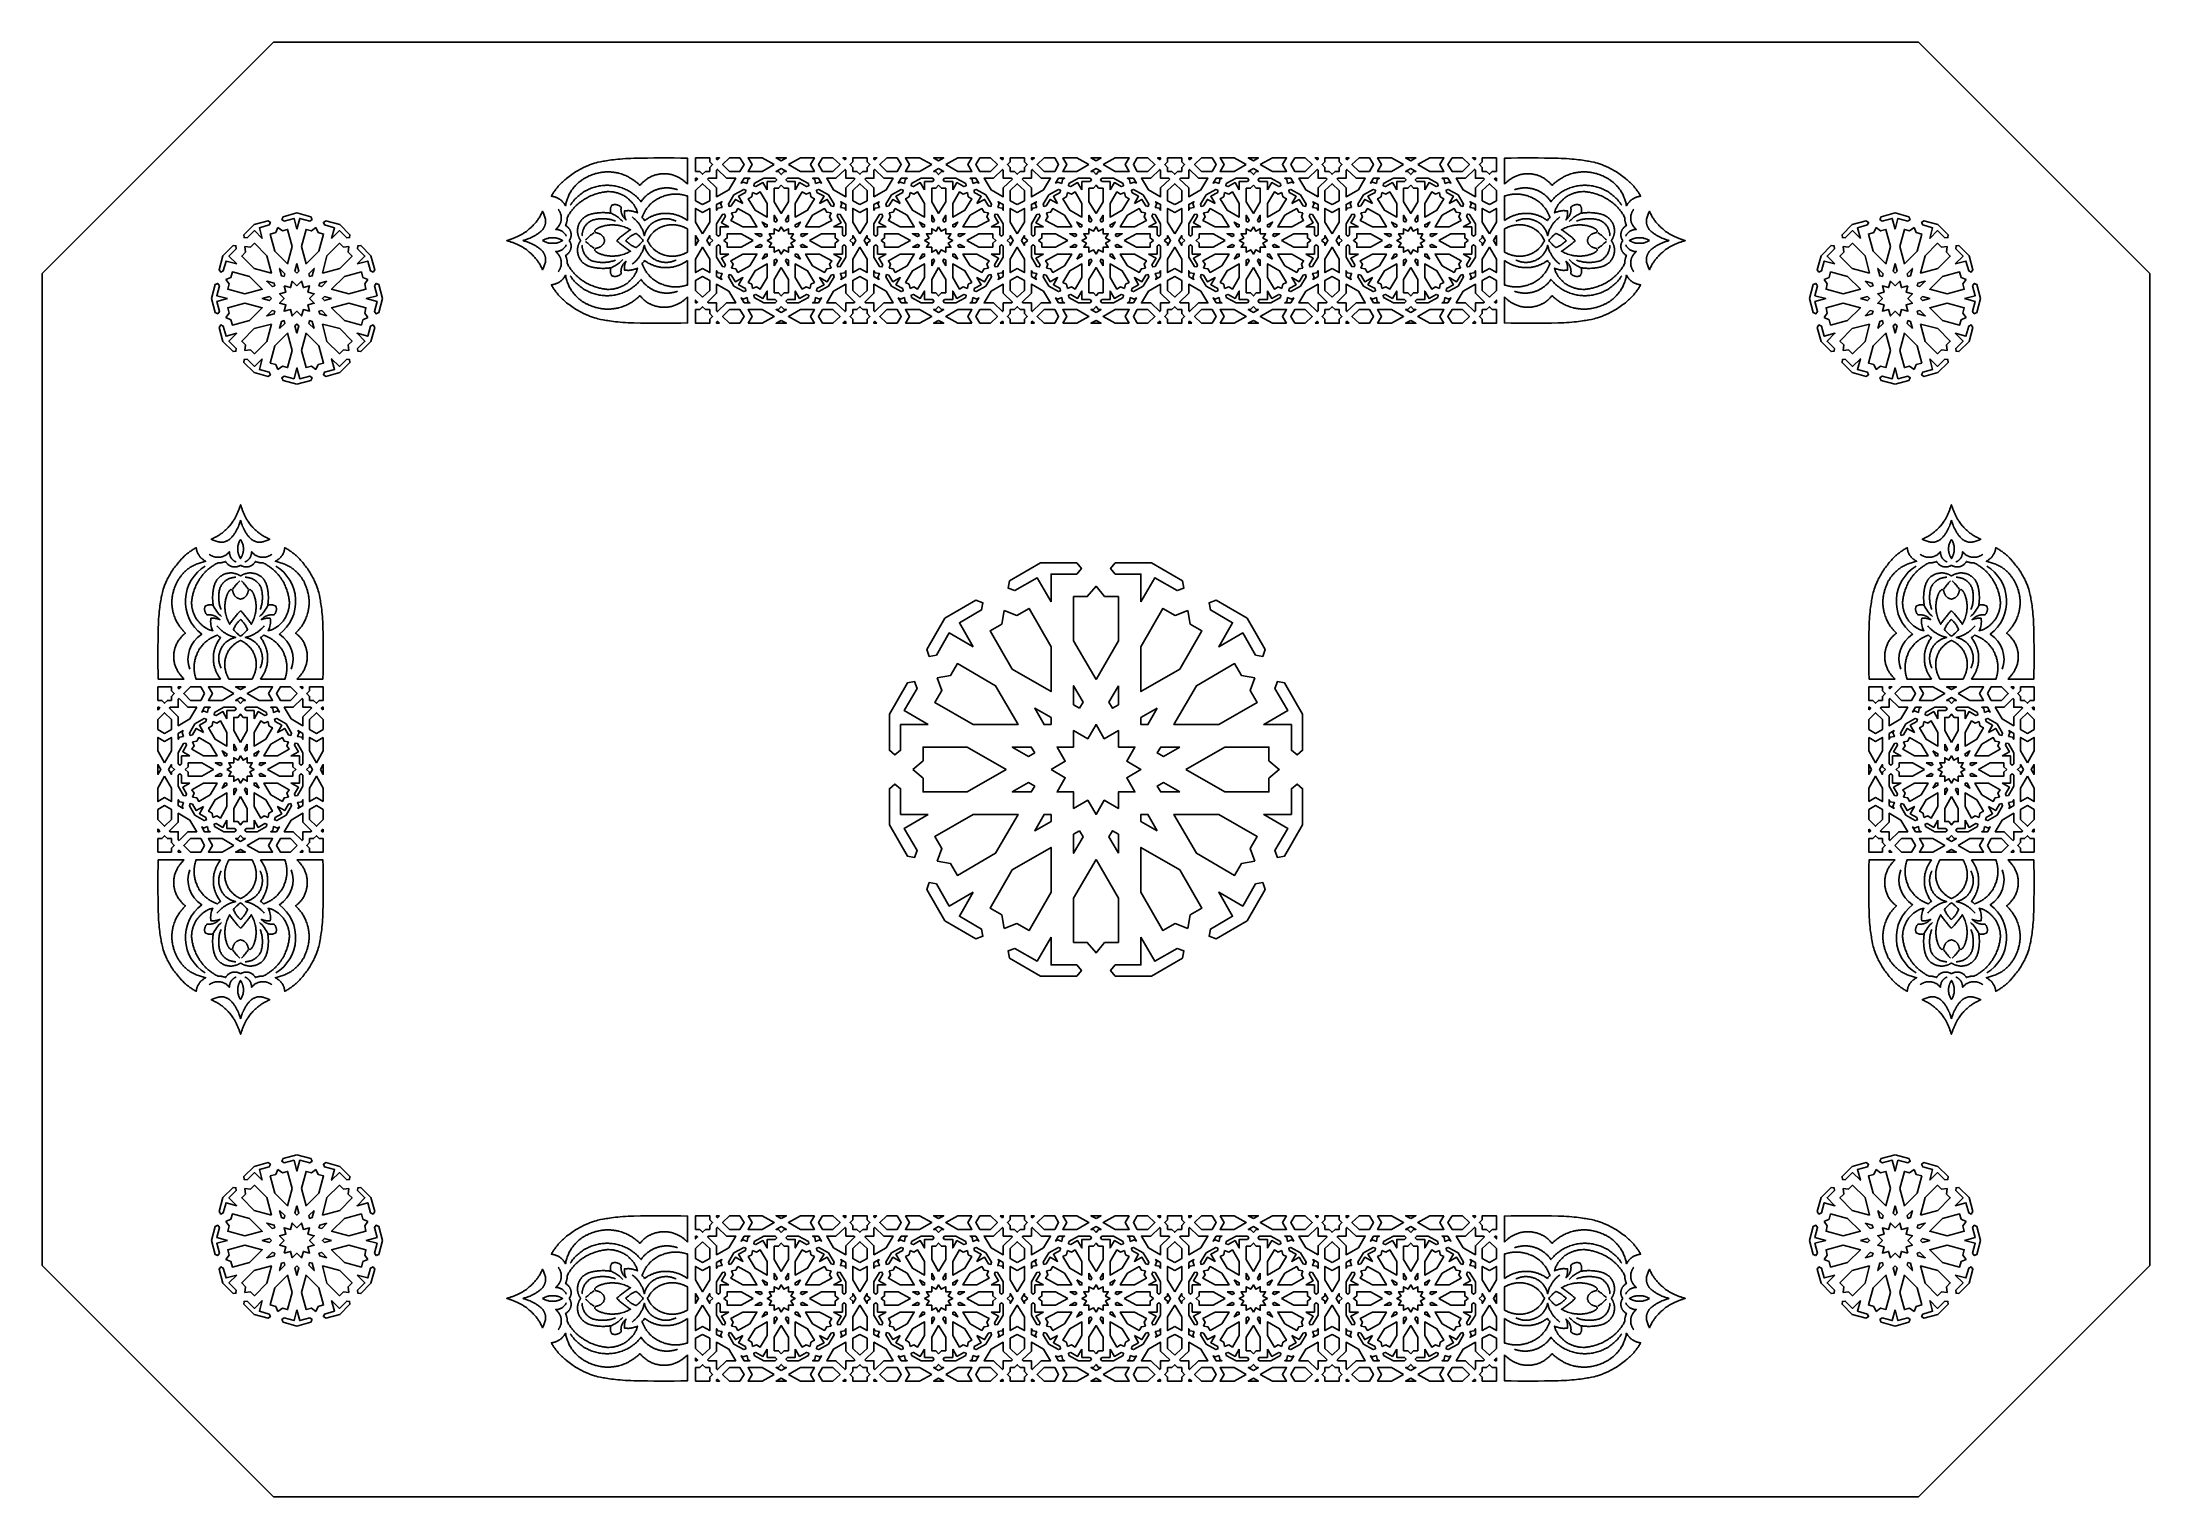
# Model space of a CAD drawing. Extents: x -638 to 638, y -440 to 440.
import ezdxf

# ---------------------------------------------------------------- set-up
doc = ezdxf.new("R2010")
doc.units = 0
doc.layers.add('G', color=1, linetype='CONTINUOUS')
doc.layers.add('PLAN_1', color=18, linetype='CONTINUOUS')

msp = doc.modelspace()

# ---------------------------------------------------------------- linework, layer by layer
at = {"layer": 'G'}
for points in [[(-253.2, 350.7), (-253.6, 350.8), (-254, 351), (-254.3, 351.1), (-254.7, 351.2), (-255.1, 351.3), (-255.5, 351.4), (-255.9, 351.4), (-256.3, 351.5), (-256.7, 351.6), (-257.1, 351.6), (-257.5, 351.7), (-257.9, 351.7), (-258.3, 351.8), (-258.6, 351.8), (-259, 351.8), (-259.4, 351.8), (-259.8, 351.8), (-260.2, 351.8), (-260.6, 351.8), (-261, 351.8), (-261.4, 351.7), (-261.8, 351.7), (-262.1, 351.6), (-262.5, 351.6), (-262.9, 351.5), (-263.3, 351.4), (-263.7, 351.4), (-264, 351.3), (-264.4, 351.2), (-264.8, 351.1), (-265.1, 351), (-265.5, 350.9), (-265.9, 350.7), (-266.2, 350.6), (-266.6, 350.5), (-267, 350.3), (-267.3, 350.2), (-267.7, 350), (-268, 349.9), (-268.3, 349.7), (-268.7, 349.5), (-269, 349.3), (-269.4, 349.1), (-269.7, 348.9), (-270, 348.7), (-270.3, 348.5), (-270.6, 348.3), (-271, 348.1), (-271.3, 347.8), (-271.6, 347.6), (-271.9, 347.3), (-272.1, 347.1), (-272.4, 346.8), (-272.7, 346.6), (-273, 346.3), (-273.3, 346), (-273.5, 345.7), (-273.8, 345.4), (-274, 345.1), (-274.3, 344.8), (-274.5, 344.5), (-274.8, 344.2), (-275, 343.9), (-275.2, 343.5), (-275.8, 344.2), (-276.3, 344.8), (-276.9, 345.4), (-277.4, 346), (-278, 346.6), (-278.6, 347.1), (-279.2, 347.6), (-279.9, 348.1), (-280.5, 348.6), (-281.1, 349), (-281.8, 349.4), (-282.5, 349.8), (-283.2, 350.2), (-283.9, 350.6), (-284.6, 350.9), (-285.3, 351.2), (-286, 351.5), (-286.7, 351.8), (-287.4, 352), (-288.2, 352.3), (-288.9, 352.5), (-289.6, 352.7), (-290.4, 352.8), (-291.1, 353), (-291.9, 353.1), (-292.7, 353.2), (-293.4, 353.3), (-294.2, 353.3), (-294.9, 353.4), (-295.7, 353.4), (-296.5, 353.4), (-297.2, 353.3), (-298, 353.3), (-298.8, 353.2), (-299.5, 353.1), (-300.3, 353), (-301, 352.9), (-301.8, 352.7), (-302.5, 352.5), (-303.2, 352.3), (-304, 352.1), (-304.7, 351.9), (-305.4, 351.6), (-306.1, 351.3), (-306.8, 351), (-307.5, 350.7), (-308.2, 350.3), (-308.9, 350), (-309.6, 349.6), (-310.2, 349.2), (-310.9, 348.7), (-311.5, 348.3), (-312.1, 347.8), (-312.7, 347.3), (-313.3, 346.8), (-313.9, 346.3), (-314.5, 345.7), (-315, 345.2), (-315.6, 344.6), (-316.1, 343.9), (-316.6, 343.3), (-317.1, 342.7), (-317.5, 342), (-318, 341.3)], [(253.2, 350.7), (253.6, 350.8), (254, 351), (254.3, 351.1), (254.7, 351.2), (255.1, 351.3), (255.5, 351.4), (255.9, 351.4), (256.3, 351.5), (256.7, 351.6), (257.1, 351.6), (257.5, 351.7), (257.9, 351.7), (258.3, 351.8), (258.6, 351.8), (259, 351.8), (259.4, 351.8), (259.8, 351.8), (260.2, 351.8), (260.6, 351.8), (261, 351.8), (261.4, 351.7), (261.8, 351.7), (262.1, 351.6), (262.5, 351.6), (262.9, 351.5), (263.3, 351.4), (263.7, 351.4), (264, 351.3), (264.4, 351.2), (264.8, 351.1), (265.1, 351), (265.5, 350.9), (265.9, 350.7), (266.2, 350.6), (266.6, 350.5), (267, 350.3), (267.3, 350.2), (267.7, 350), (268, 349.9), (268.3, 349.7), (268.7, 349.5), (269, 349.3), (269.4, 349.1), (269.7, 348.9), (270, 348.7), (270.3, 348.5), (270.6, 348.3), (271, 348.1), (271.3, 347.8), (271.6, 347.6), (271.9, 347.3), (272.1, 347.1), (272.4, 346.8), (272.7, 346.6), (273, 346.3), (273.3, 346), (273.5, 345.7), (273.8, 345.4), (274, 345.1), (274.3, 344.8), (274.5, 344.5), (274.8, 344.2), (275, 343.9), (275.2, 343.5), (275.8, 344.2), (276.3, 344.8), (276.9, 345.4), (277.4, 346), (278, 346.6), (278.6, 347.1), (279.2, 347.6), (279.9, 348.1), (280.5, 348.6), (281.1, 349), (281.8, 349.4), (282.5, 349.8), (283.2, 350.2), (283.9, 350.6), (284.6, 350.9), (285.3, 351.2), (286, 351.5), (286.7, 351.8), (287.4, 352), (288.2, 352.3), (288.9, 352.5), (289.6, 352.7), (290.4, 352.8), (291.1, 353), (291.9, 353.1), (292.7, 353.2), (293.4, 353.3), (294.2, 353.3), (294.9, 353.4), (295.7, 353.4), (296.5, 353.4), (297.2, 353.3), (298, 353.3), (298.8, 353.2), (299.5, 353.1), (300.3, 353), (301, 352.9), (301.8, 352.7), (302.5, 352.5), (303.2, 352.3), (304, 352.1), (304.7, 351.9), (305.4, 351.6), (306.1, 351.3), (306.8, 351), (307.5, 350.7), (308.2, 350.3), (308.9, 350), (309.6, 349.6), (310.2, 349.2), (310.9, 348.7), (311.5, 348.3), (312.1, 347.8), (312.7, 347.3), (313.3, 346.8), (313.9, 346.3), (314.5, 345.7), (315, 345.2), (315.6, 344.6), (316.1, 343.9), (316.6, 343.3), (317.1, 342.7), (317.5, 342), (318, 341.3)], [(-320.5, 322.6), (-320.6, 322.8), (-320.7, 323), (-320.8, 323.3), (-321, 323.6), (-321.1, 323.8), (-321.3, 324), (-321.4, 324.1), (-321.6, 324.3), (-321.7, 324.5), (-321.9, 324.7), (-322.1, 324.9), (-322.3, 325.1), (-322.5, 325.3), (-322.8, 325.4), (-323, 325.6), (-323.3, 325.8), (-323.6, 325.9), (-323.9, 326.1), (-324.2, 326.2), (-324.5, 326.3), (-324.9, 326.4), (-325.2, 326.5), (-325.6, 326.6), (-326.1, 326.7), (-326.5, 326.7), (-326.9, 326.7), (-326.6, 327), (-326.4, 327.2), (-326.1, 327.4), (-325.8, 327.7), (-325.6, 328), (-325.3, 328.2), (-325.1, 328.5), (-324.9, 328.8), (-324.8, 328.9), (-324.7, 329.1), (-324.5, 329.4), (-324.3, 329.8), (-324.2, 330), (-324.1, 330.2), (-324, 330.5), (-323.9, 330.8), (-323.8, 331.1), (-323.8, 331.4), (-323.7, 331.7), (-323.6, 332), (-323.6, 332.4), (-323.5, 332.8), (-323.5, 333.1), (-323.5, 333.5), (-323.5, 333.9), (-323.5, 334.3), (-323.6, 334.8), (-323.6, 335.2), (-323.7, 335.7), (-323.9, 336.1), (-323.9, 336.3), (-324, 336.6), (-324.1, 336.8), (-324.2, 337), (-324.3, 337.3), (-324.5, 337.5), (-324.6, 337.8), (-324.7, 338), (-324.9, 338.2), (-325, 338.5), (-325.2, 338.7), (-325.4, 339)], [(-311, 322.8), (-310.9, 323.1), (-310.9, 323.5), (-310.9, 323.8), (-310.8, 324.1), (-310.8, 324.4), (-310.7, 324.7), (-310.7, 325), (-310.6, 325.3), (-310.5, 325.5), (-310.5, 325.8), (-310.4, 326.1), (-310.3, 326.3), (-310.2, 326.6), (-310.1, 326.8), (-309.9, 327.3), (-309.7, 327.8), (-309.4, 328.2), (-309.2, 328.6), (-308.9, 328.9), (-308.6, 329.3), (-308.4, 329.6), (-308.1, 329.9), (-307.8, 330.2), (-307.5, 330.5), (-307.2, 330.7), (-306.9, 331), (-306.7, 331.2), (-306.4, 331.4), (-306.1, 331.5), (-305.9, 331.7), (-305.7, 331.8), (-305.3, 332), (-304.9, 332.2), (-304.7, 332.3), (-304.6, 332.4), (-304.1, 332.5), (-303.6, 332.6), (-303, 332.7), (-302.3, 332.9), (-301.6, 333), (-300.9, 333.1), (-300.5, 333.1), (-300.1, 333.1), (-299.7, 333.2), (-299.3, 333.2), (-298.8, 333.2), (-298.4, 333.2), (-297.9, 333.2), (-297.5, 333.2), (-297, 333.2), (-296.5, 333.1), (-296, 333.1), (-295.5, 333), (-295, 333), (-294.5, 332.9), (-294, 332.8), (-293.4, 332.7), (-292.9, 332.5), (-292.3, 332.4), (-291.7, 332.2), (-291.2, 332), (-290.6, 331.9)], [(-293.3, 336.5), (-292.8, 336.3), (-292.3, 336), (-291.8, 335.8), (-291.4, 335.5), (-290.9, 335.3), (-290.4, 335), (-290, 334.7), (-289.5, 334.4), (-289.1, 334.1), (-288.7, 333.7), (-288.3, 333.4), (-287.9, 333), (-287.5, 332.6), (-287.1, 332.3), (-286.7, 331.9), (-286.3, 331.5)], [(-280.5, 334.3), (-280.1, 334), (-279.7, 333.6), (-279.3, 333.2), (-278.8, 332.8), (-278.3, 332.3), (-277.8, 331.8), (-277.6, 331.5), (-277.3, 331.2), (-277.1, 330.9), (-276.8, 330.6), (-276.5, 330.2), (-276.3, 329.9), (-276, 329.5), (-275.8, 329.1), (-275.6, 328.7), (-275.3, 328.3), (-275.1, 327.9), (-274.9, 327.5), (-274.6, 327), (-274.4, 326.6), (-274.2, 326.1), (-274, 325.6), (-273.8, 325.1), (-273.7, 324.6), (-273.5, 324), (-273.4, 323.5), (-273.2, 322.9), (-273.1, 323.4), (-273, 323.8), (-272.9, 324.2), (-272.7, 324.6), (-272.6, 325), (-272.4, 325.3), (-272.3, 325.7), (-272.1, 326.1), (-271.9, 326.4), (-271.7, 326.7), (-271.5, 327), (-271.3, 327.3), (-271.1, 327.6), (-270.9, 327.9), (-270.7, 328.2), (-270.5, 328.5), (-270.3, 328.7), (-270.1, 329), (-269.8, 329.2), (-269.6, 329.4), (-269.4, 329.7), (-269.1, 329.9), (-268.9, 330.1), (-268.7, 330.3), (-268.4, 330.4), (-268.2, 330.6), (-267.9, 330.8), (-267.7, 331), (-267.2, 331.3), (-266.7, 331.5), (-266.2, 331.8), (-265.8, 332), (-265.3, 332.2), (-264.8, 332.3), (-264.4, 332.5), (-264, 332.6), (-263.6, 332.7), (-263.2, 332.8), (-262.9, 332.9), (-262.6, 333), (-262.1, 333.1), (-261.7, 333.1), (-261.5, 333.1), (-261.2, 333.1), (-260.8, 333.2), (-260.5, 333.2), (-260.2, 333.2), (-259.8, 333.2), (-259.5, 333.2), (-259.2, 333.2), (-258.9, 333.1), (-258.3, 333.1), (-257.8, 333), (-257.3, 332.9), (-256.8, 332.8), (-256.3, 332.6), (-255.9, 332.5), (-255.5, 332.4), (-255.1, 332.2), (-254.7, 332.1), (-254.4, 332), (-253.9, 331.7)], [(280.5, 334.3), (280.1, 334), (279.7, 333.6), (279.3, 333.2), (278.8, 332.8), (278.3, 332.3), (277.8, 331.8), (277.6, 331.5), (277.3, 331.2), (277.1, 330.9), (276.8, 330.6), (276.5, 330.2), (276.3, 329.9), (276, 329.5), (275.8, 329.1), (275.6, 328.7), (275.3, 328.3), (275.1, 327.9), (274.9, 327.5), (274.6, 327), (274.4, 326.6), (274.2, 326.1), (274, 325.6), (273.8, 325.1), (273.7, 324.6), (273.5, 324), (273.4, 323.5), (273.2, 322.9), (273.1, 323.4), (273, 323.8), (272.9, 324.2), (272.7, 324.6), (272.6, 325), (272.4, 325.3), (272.3, 325.7), (272.1, 326.1), (271.9, 326.4), (271.7, 326.7), (271.5, 327), (271.3, 327.3), (271.1, 327.6), (270.9, 327.9), (270.7, 328.2), (270.5, 328.5), (270.3, 328.7), (270.1, 329), (269.8, 329.2), (269.6, 329.4), (269.4, 329.7), (269.1, 329.9), (268.9, 330.1), (268.7, 330.3), (268.4, 330.4), (268.2, 330.6), (267.9, 330.8), (267.7, 331), (267.2, 331.3), (266.7, 331.5), (266.2, 331.8), (265.8, 332), (265.3, 332.2), (264.8, 332.3), (264.4, 332.5), (264, 332.6), (263.6, 332.7), (263.2, 332.8), (262.9, 332.9), (262.6, 333), (262.1, 333.1), (261.7, 333.1), (261.5, 333.1), (261.2, 333.1), (260.8, 333.2), (260.5, 333.2), (260.2, 333.2), (259.8, 333.2), (259.5, 333.2), (259.2, 333.2), (258.9, 333.1), (258.3, 333.1), (257.8, 333), (257.3, 332.9), (256.8, 332.8), (256.3, 332.6), (255.9, 332.5), (255.5, 332.4), (255.1, 332.2), (254.7, 332.1), (254.4, 332), (253.9, 331.7)], [(293.3, 336.5), (292.8, 336.3), (292.3, 336), (291.8, 335.8), (291.4, 335.5), (290.9, 335.3), (290.4, 335), (290, 334.7), (289.5, 334.4), (289.1, 334.1), (288.7, 333.7), (288.3, 333.4), (287.9, 333), (287.5, 332.6), (287.1, 332.3), (286.7, 331.9), (286.3, 331.5)], [(311, 322.8), (310.9, 323.1), (310.9, 323.5), (310.9, 323.8), (310.8, 324.1), (310.8, 324.4), (310.7, 324.7), (310.7, 325), (310.6, 325.3), (310.5, 325.5), (310.5, 325.8), (310.4, 326.1), (310.3, 326.3), (310.2, 326.6), (310.1, 326.8), (309.9, 327.3), (309.7, 327.8), (309.4, 328.2), (309.2, 328.6), (308.9, 328.9), (308.6, 329.3), (308.4, 329.6), (308.1, 329.9), (307.8, 330.2), (307.5, 330.5), (307.2, 330.7), (306.9, 331), (306.7, 331.2), (306.4, 331.4), (306.1, 331.5), (305.9, 331.7), (305.7, 331.8), (305.3, 332), (304.9, 332.2), (304.7, 332.3), (304.6, 332.4), (304.1, 332.5), (303.6, 332.6), (303, 332.7), (302.3, 332.9), (301.6, 333), (300.9, 333.1), (300.5, 333.1), (300.1, 333.1), (299.7, 333.2), (299.3, 333.2), (298.8, 333.2), (298.4, 333.2), (297.9, 333.2), (297.5, 333.2), (297, 333.2), (296.5, 333.1), (296, 333.1), (295.5, 333), (295, 333), (294.5, 332.9), (294, 332.8), (293.4, 332.7), (292.9, 332.5), (292.3, 332.4), (291.7, 332.2), (291.2, 332), (290.6, 331.9)], [(320.5, 322.6), (320.6, 322.8), (320.7, 323), (320.8, 323.3), (321, 323.6), (321.1, 323.8), (321.3, 324), (321.4, 324.1), (321.6, 324.3), (321.7, 324.5), (321.9, 324.7), (322.1, 324.9), (322.3, 325.1), (322.5, 325.3), (322.8, 325.4), (323, 325.6), (323.3, 325.8), (323.6, 325.9), (323.9, 326.1), (324.2, 326.2), (324.5, 326.3), (324.9, 326.4), (325.2, 326.5), (325.6, 326.6), (326.1, 326.7), (326.5, 326.7), (326.9, 326.7), (326.6, 327), (326.4, 327.2), (326.1, 327.4), (325.8, 327.7), (325.6, 328), (325.3, 328.2), (325.1, 328.5), (324.9, 328.8), (324.8, 328.9), (324.7, 329.1), (324.5, 329.4), (324.3, 329.8), (324.2, 330), (324.1, 330.2), (324, 330.5), (323.9, 330.8), (323.8, 331.1), (323.8, 331.4), (323.7, 331.7), (323.6, 332), (323.6, 332.4), (323.5, 332.8), (323.5, 333.1), (323.5, 333.5), (323.5, 333.9), (323.5, 334.3), (323.6, 334.8), (323.6, 335.2), (323.7, 335.7), (323.9, 336.1), (323.9, 336.3), (324, 336.6), (324.1, 336.8), (324.2, 337), (324.3, 337.3), (324.5, 337.5), (324.6, 337.8), (324.7, 338), (324.9, 338.2), (325, 338.5), (325.2, 338.7), (325.4, 339)], [(-308.8, 320.5), (-308.3, 320.9), (-307.9, 321.3), (-307.5, 321.7), (-307.1, 322), (-306.7, 322.3), (-306.4, 322.6), (-305.7, 323.2), (-305, 323.7), (-304.5, 324.1), (-303.5, 324.7)], [(-308.8, 319.5), (-308.3, 319.1), (-307.9, 318.7), (-307.5, 318.3), (-307.1, 318), (-306.7, 317.7), (-306.4, 317.4), (-305.7, 316.8), (-305, 316.3), (-304.5, 315.9), (-303.5, 315.3)], [(308.8, 320.5), (308.3, 320.9), (307.9, 321.3), (307.5, 321.7), (307.1, 322), (306.7, 322.3), (306.4, 322.6), (305.7, 323.2), (305, 323.7), (304.5, 324.1), (303.5, 324.7)], [(308.8, 319.5), (308.3, 319.1), (307.9, 318.7), (307.5, 318.3), (307.1, 318), (306.7, 317.7), (306.4, 317.4), (305.7, 316.8), (305, 316.3), (304.5, 315.9), (303.5, 315.3)], [(-320.5, 317.4), (-320.6, 317.2), (-320.7, 317), (-320.8, 316.7), (-321, 316.4), (-321.1, 316.2), (-321.3, 316), (-321.4, 315.9), (-321.6, 315.7), (-321.7, 315.5), (-321.9, 315.3), (-322.1, 315.1), (-322.3, 314.9), (-322.5, 314.7), (-322.8, 314.6), (-323, 314.4), (-323.3, 314.2), (-323.6, 314.1), (-323.9, 313.9), (-324.2, 313.8), (-324.5, 313.7), (-324.9, 313.6), (-325.2, 313.5), (-325.6, 313.4), (-326.1, 313.3), (-326.5, 313.3), (-326.9, 313.3), (-326.6, 313), (-326.4, 312.8), (-326.1, 312.6), (-325.8, 312.3), (-325.6, 312), (-325.3, 311.8), (-325.1, 311.5), (-324.9, 311.2), (-324.8, 311.1), (-324.7, 310.9), (-324.5, 310.6), (-324.3, 310.2), (-324.2, 310), (-324.1, 309.8), (-324, 309.5), (-323.9, 309.2), (-323.8, 308.9), (-323.8, 308.6), (-323.7, 308.3), (-323.6, 308), (-323.6, 307.6), (-323.5, 307.2), (-323.5, 306.9), (-323.5, 306.5), (-323.5, 306.1), (-323.5, 305.7), (-323.6, 305.2), (-323.6, 304.8), (-323.7, 304.3), (-323.9, 303.9), (-323.9, 303.7), (-324, 303.4), (-324.1, 303.2), (-324.2, 303), (-324.3, 302.7), (-324.5, 302.5), (-324.6, 302.2), (-324.7, 302), (-324.9, 301.8), (-325, 301.5), (-325.2, 301.3), (-325.4, 301)], [(-311, 317.2), (-310.9, 316.9), (-310.9, 316.5), (-310.9, 316.2), (-310.8, 315.9), (-310.8, 315.6), (-310.7, 315.3), (-310.7, 315), (-310.6, 314.7), (-310.5, 314.5), (-310.5, 314.2), (-310.4, 313.9), (-310.3, 313.7), (-310.2, 313.4), (-310.1, 313.2), (-309.9, 312.7), (-309.7, 312.2), (-309.4, 311.8), (-309.2, 311.4), (-308.9, 311.1), (-308.6, 310.7), (-308.4, 310.4), (-308.1, 310.1), (-307.8, 309.8), (-307.5, 309.5), (-307.2, 309.3), (-306.9, 309), (-306.7, 308.8), (-306.4, 308.6), (-306.1, 308.5), (-305.9, 308.3), (-305.7, 308.2), (-305.3, 308), (-304.9, 307.8), (-304.7, 307.7), (-304.6, 307.6), (-304.1, 307.5), (-303.6, 307.4), (-303, 307.3), (-302.3, 307.1), (-301.6, 307), (-300.9, 306.9), (-300.5, 306.9), (-300.1, 306.9), (-299.7, 306.8), (-299.3, 306.8), (-298.8, 306.8), (-298.4, 306.8), (-297.9, 306.8), (-297.5, 306.8), (-297, 306.8), (-296.5, 306.9), (-296, 306.9), (-295.5, 307), (-295, 307), (-294.5, 307.1), (-294, 307.2), (-293.4, 307.3), (-292.9, 307.5), (-292.3, 307.6), (-291.7, 307.8), (-291.2, 308), (-290.6, 308.1)], [(-293.3, 303.5), (-292.8, 303.7), (-292.3, 304), (-291.8, 304.2), (-291.4, 304.5), (-290.9, 304.7), (-290.4, 305), (-290, 305.3), (-289.5, 305.6), (-289.1, 305.9), (-288.7, 306.3), (-288.3, 306.6), (-287.9, 307), (-287.5, 307.4), (-287.1, 307.7), (-286.7, 308.1), (-286.3, 308.5)], [(-280.5, 305.7), (-280.1, 306), (-279.7, 306.4), (-279.3, 306.8), (-278.8, 307.2), (-278.3, 307.7), (-277.8, 308.2), (-277.6, 308.5), (-277.3, 308.8), (-277.1, 309.1), (-276.8, 309.4), (-276.5, 309.8), (-276.3, 310.1), (-276, 310.5), (-275.8, 310.9), (-275.6, 311.3), (-275.3, 311.7), (-275.1, 312.1), (-274.9, 312.5), (-274.6, 313), (-274.4, 313.4), (-274.2, 313.9), (-274, 314.4), (-273.8, 314.9), (-273.7, 315.4), (-273.5, 316), (-273.4, 316.5), (-273.2, 317.1), (-273.1, 316.6), (-273, 316.2), (-272.9, 315.8), (-272.7, 315.4), (-272.6, 315), (-272.4, 314.7), (-272.3, 314.3), (-272.1, 313.9), (-271.9, 313.6), (-271.7, 313.3), (-271.5, 313), (-271.3, 312.7), (-271.1, 312.4), (-270.9, 312.1), (-270.7, 311.8), (-270.5, 311.5), (-270.3, 311.3), (-270.1, 311), (-269.8, 310.8), (-269.6, 310.6), (-269.4, 310.3), (-269.1, 310.1), (-268.9, 309.9), (-268.7, 309.7), (-268.4, 309.6), (-268.2, 309.4), (-267.9, 309.2), (-267.7, 309), (-267.2, 308.7), (-266.7, 308.5), (-266.2, 308.2), (-265.8, 308), (-265.3, 307.8), (-264.8, 307.7), (-264.4, 307.5), (-264, 307.4), (-263.6, 307.3), (-263.2, 307.2), (-262.9, 307.1), (-262.6, 307), (-262.1, 306.9), (-261.7, 306.9), (-261.5, 306.9), (-261.2, 306.9), (-260.8, 306.8), (-260.5, 306.8), (-260.2, 306.8), (-259.8, 306.8), (-259.5, 306.8), (-259.2, 306.8), (-258.9, 306.9), (-258.3, 306.9), (-257.8, 307), (-257.3, 307.1), (-256.8, 307.2), (-256.3, 307.4), (-255.9, 307.5), (-255.5, 307.6), (-255.1, 307.8), (-254.7, 307.9), (-254.4, 308), (-253.9, 308.3)], [(280.5, 305.7), (280.1, 306), (279.7, 306.4), (279.3, 306.8), (278.8, 307.2), (278.3, 307.7), (277.8, 308.2), (277.6, 308.5), (277.3, 308.8), (277.1, 309.1), (276.8, 309.4), (276.5, 309.8), (276.3, 310.1), (276, 310.5), (275.8, 310.9), (275.6, 311.3), (275.3, 311.7), (275.1, 312.1), (274.9, 312.5), (274.6, 313), (274.4, 313.4), (274.2, 313.9), (274, 314.4), (273.8, 314.9), (273.7, 315.4), (273.5, 316), (273.4, 316.5), (273.2, 317.1), (273.1, 316.6), (273, 316.2), (272.9, 315.8), (272.7, 315.4), (272.6, 315), (272.4, 314.7), (272.3, 314.3), (272.1, 313.9), (271.9, 313.6), (271.7, 313.3), (271.5, 313), (271.3, 312.7), (271.1, 312.4), (270.9, 312.1), (270.7, 311.8), (270.5, 311.5), (270.3, 311.3), (270.1, 311), (269.8, 310.8), (269.6, 310.6), (269.4, 310.3), (269.1, 310.1), (268.9, 309.9), (268.7, 309.7), (268.4, 309.6), (268.2, 309.4), (267.9, 309.2), (267.7, 309), (267.2, 308.7), (266.7, 308.5), (266.2, 308.2), (265.8, 308), (265.3, 307.8), (264.8, 307.7), (264.4, 307.5), (264, 307.4), (263.6, 307.3), (263.2, 307.2), (262.9, 307.1), (262.6, 307), (262.1, 306.9), (261.7, 306.9), (261.5, 306.9), (261.2, 306.9), (260.8, 306.8), (260.5, 306.8), (260.2, 306.8), (259.8, 306.8), (259.5, 306.8), (259.2, 306.8), (258.9, 306.9), (258.3, 306.9), (257.8, 307), (257.3, 307.1), (256.8, 307.2), (256.3, 307.4), (255.9, 307.5), (255.5, 307.6), (255.1, 307.8), (254.7, 307.9), (254.4, 308), (253.9, 308.3)], [(293.3, 303.5), (292.8, 303.7), (292.3, 304), (291.8, 304.2), (291.4, 304.5), (290.9, 304.7), (290.4, 305), (290, 305.3), (289.5, 305.6), (289.1, 305.9), (288.7, 306.3), (288.3, 306.6), (287.9, 307), (287.5, 307.4), (287.1, 307.7), (286.7, 308.1), (286.3, 308.5)], [(311, 317.2), (310.9, 316.9), (310.9, 316.5), (310.9, 316.2), (310.8, 315.9), (310.8, 315.6), (310.7, 315.3), (310.7, 315), (310.6, 314.7), (310.5, 314.5), (310.5, 314.2), (310.4, 313.9), (310.3, 313.7), (310.2, 313.4), (310.1, 313.2), (309.9, 312.7), (309.7, 312.2), (309.4, 311.8), (309.2, 311.4), (308.9, 311.1), (308.6, 310.7), (308.4, 310.4), (308.1, 310.1), (307.8, 309.8), (307.5, 309.5), (307.2, 309.3), (306.9, 309), (306.7, 308.8), (306.4, 308.6), (306.1, 308.5), (305.9, 308.3), (305.7, 308.2), (305.3, 308), (304.9, 307.8), (304.7, 307.7), (304.6, 307.6), (304.1, 307.5), (303.6, 307.4), (303, 307.3), (302.3, 307.1), (301.6, 307), (300.9, 306.9), (300.5, 306.9), (300.1, 306.9), (299.7, 306.8), (299.3, 306.8), (298.8, 306.8), (298.4, 306.8), (297.9, 306.8), (297.5, 306.8), (297, 306.8), (296.5, 306.9), (296, 306.9), (295.5, 307), (295, 307), (294.5, 307.1), (294, 307.2), (293.4, 307.3), (292.9, 307.5), (292.3, 307.6), (291.7, 307.8), (291.2, 308), (290.6, 308.1)], [(320.5, 317.4), (320.6, 317.2), (320.7, 317), (320.8, 316.7), (321, 316.4), (321.1, 316.2), (321.3, 316), (321.4, 315.9), (321.6, 315.7), (321.7, 315.5), (321.9, 315.3), (322.1, 315.1), (322.3, 314.9), (322.5, 314.7), (322.8, 314.6), (323, 314.4), (323.3, 314.2), (323.6, 314.1), (323.9, 313.9), (324.2, 313.8), (324.5, 313.7), (324.9, 313.6), (325.2, 313.5), (325.6, 313.4), (326.1, 313.3), (326.5, 313.3), (326.9, 313.3), (326.6, 313), (326.4, 312.8), (326.1, 312.6), (325.8, 312.3), (325.6, 312), (325.3, 311.8), (325.1, 311.5), (324.9, 311.2), (324.8, 311.1), (324.7, 310.9), (324.5, 310.6), (324.3, 310.2), (324.2, 310), (324.1, 309.8), (324, 309.5), (323.9, 309.2), (323.8, 308.9), (323.8, 308.6), (323.7, 308.3), (323.6, 308), (323.6, 307.6), (323.5, 307.2), (323.5, 306.9), (323.5, 306.5), (323.5, 306.1), (323.5, 305.7), (323.6, 305.2), (323.6, 304.8), (323.7, 304.3), (323.9, 303.9), (323.9, 303.7), (324, 303.4), (324.1, 303.2), (324.2, 303), (324.3, 302.7), (324.5, 302.5), (324.6, 302.2), (324.7, 302), (324.9, 301.8), (325, 301.5), (325.2, 301.3), (325.4, 301)], [(-253.2, 289.3), (-253.6, 289.2), (-254, 289), (-254.3, 288.9), (-254.7, 288.8), (-255.1, 288.7), (-255.5, 288.6), (-255.9, 288.6), (-256.3, 288.5), (-256.7, 288.4), (-257.1, 288.4), (-257.5, 288.3), (-257.9, 288.3), (-258.3, 288.2), (-258.6, 288.2), (-259, 288.2), (-259.4, 288.2), (-259.8, 288.2), (-260.2, 288.2), (-260.6, 288.2), (-261, 288.2), (-261.4, 288.3), (-261.8, 288.3), (-262.1, 288.4), (-262.5, 288.4), (-262.9, 288.5), (-263.3, 288.6), (-263.7, 288.6), (-264, 288.7), (-264.4, 288.8), (-264.8, 288.9), (-265.1, 289), (-265.5, 289.1), (-265.9, 289.3), (-266.2, 289.4), (-266.6, 289.5), (-267, 289.7), (-267.3, 289.8), (-267.7, 290), (-268, 290.1), (-268.3, 290.3), (-268.7, 290.5), (-269, 290.7), (-269.4, 290.9), (-269.7, 291.1), (-270, 291.3), (-270.3, 291.5), (-270.6, 291.7), (-271, 291.9), (-271.3, 292.2), (-271.6, 292.4), (-271.9, 292.7), (-272.1, 292.9), (-272.4, 293.2), (-272.7, 293.4), (-273, 293.7), (-273.3, 294), (-273.5, 294.3), (-273.8, 294.6), (-274, 294.9), (-274.3, 295.2), (-274.5, 295.5), (-274.8, 295.8), (-275, 296.1), (-275.2, 296.5), (-275.8, 295.8), (-276.3, 295.2), (-276.9, 294.6), (-277.4, 294), (-278, 293.4), (-278.6, 292.9), (-279.2, 292.4), (-279.9, 291.9), (-280.5, 291.4), (-281.1, 291), (-281.8, 290.6), (-282.5, 290.2), (-283.2, 289.8), (-283.9, 289.4), (-284.6, 289.1), (-285.3, 288.8), (-286, 288.5), (-286.7, 288.2), (-287.4, 288), (-288.2, 287.7), (-288.9, 287.5), (-289.6, 287.3), (-290.4, 287.2), (-291.1, 287), (-291.9, 286.9), (-292.7, 286.8), (-293.4, 286.7), (-294.2, 286.7), (-294.9, 286.6), (-295.7, 286.6), (-296.5, 286.6), (-297.2, 286.7), (-298, 286.7), (-298.8, 286.8), (-299.5, 286.9), (-300.3, 287), (-301, 287.1), (-301.8, 287.3), (-302.5, 287.5), (-303.2, 287.7), (-304, 287.9), (-304.7, 288.1), (-305.4, 288.4), (-306.1, 288.7), (-306.8, 289), (-307.5, 289.3), (-308.2, 289.7), (-308.9, 290), (-309.6, 290.4), (-310.2, 290.8), (-310.9, 291.3), (-311.5, 291.7), (-312.1, 292.2), (-312.7, 292.7), (-313.3, 293.2), (-313.9, 293.7), (-314.5, 294.3), (-315, 294.8), (-315.6, 295.4), (-316.1, 296.1), (-316.6, 296.7), (-317.1, 297.3), (-317.5, 298), (-318, 298.7)], [(253.2, 289.3), (253.6, 289.2), (254, 289), (254.3, 288.9), (254.7, 288.8), (255.1, 288.7), (255.5, 288.6), (255.9, 288.6), (256.3, 288.5), (256.7, 288.4), (257.1, 288.4), (257.5, 288.3), (257.9, 288.3), (258.3, 288.2), (258.6, 288.2), (259, 288.2), (259.4, 288.2), (259.8, 288.2), (260.2, 288.2), (260.6, 288.2), (261, 288.2), (261.4, 288.3), (261.8, 288.3), (262.1, 288.4), (262.5, 288.4), (262.9, 288.5), (263.3, 288.6), (263.7, 288.6), (264, 288.7), (264.4, 288.8), (264.8, 288.9), (265.1, 289), (265.5, 289.1), (265.9, 289.3), (266.2, 289.4), (266.6, 289.5), (267, 289.7), (267.3, 289.8), (267.7, 290), (268, 290.1), (268.3, 290.3), (268.7, 290.5), (269, 290.7), (269.4, 290.9), (269.7, 291.1), (270, 291.3), (270.3, 291.5), (270.6, 291.7), (271, 291.9), (271.3, 292.2), (271.6, 292.4), (271.9, 292.7), (272.1, 292.9), (272.4, 293.2), (272.7, 293.4), (273, 293.7), (273.3, 294), (273.5, 294.3), (273.8, 294.6), (274, 294.9), (274.3, 295.2), (274.5, 295.5), (274.8, 295.8), (275, 296.1), (275.2, 296.5), (275.8, 295.8), (276.3, 295.2), (276.9, 294.6), (277.4, 294), (278, 293.4), (278.6, 292.9), (279.2, 292.4), (279.9, 291.9), (280.5, 291.4), (281.1, 291), (281.8, 290.6), (282.5, 290.2), (283.2, 289.8), (283.9, 289.4), (284.6, 289.1), (285.3, 288.8), (286, 288.5), (286.7, 288.2), (287.4, 288), (288.2, 287.7), (288.9, 287.5), (289.6, 287.3), (290.4, 287.2), (291.1, 287), (291.9, 286.9), (292.7, 286.8), (293.4, 286.7), (294.2, 286.7), (294.9, 286.6), (295.7, 286.6), (296.5, 286.6), (297.2, 286.7), (298, 286.7), (298.8, 286.8), (299.5, 286.9), (300.3, 287), (301, 287.1), (301.8, 287.3), (302.5, 287.5), (303.2, 287.7), (304, 287.9), (304.7, 288.1), (305.4, 288.4), (306.1, 288.7), (306.8, 289), (307.5, 289.3), (308.2, 289.7), (308.9, 290), (309.6, 290.4), (310.2, 290.8), (310.9, 291.3), (311.5, 291.7), (312.1, 292.2), (312.7, 292.7), (313.3, 293.2), (313.9, 293.7), (314.5, 294.3), (315, 294.8), (315.6, 295.4), (316.1, 296.1), (316.6, 296.7), (317.1, 297.3), (317.5, 298), (318, 298.7)], [(-520.1, 125.5), (-520.3, 125.6), (-520.5, 125.7), (-520.8, 125.8), (-521.1, 126), (-521.3, 126.1), (-521.5, 126.2), (-521.6, 126.4), (-521.8, 126.5), (-522, 126.7), (-522.2, 126.8), (-522.4, 127), (-522.6, 127.2), (-522.8, 127.4), (-522.9, 127.7), (-523.1, 127.9), (-523.3, 128.2), (-523.4, 128.4), (-523.6, 128.7), (-523.7, 129), (-523.8, 129.4), (-523.9, 129.7), (-524, 130.1), (-524.1, 130.5), (-524.2, 130.8), (-524.2, 131.3), (-524.2, 131.7), (-524.5, 131.4), (-524.7, 131.2), (-524.9, 130.9), (-525.2, 130.6), (-525.5, 130.4), (-525.7, 130.2), (-526, 129.9), (-526.3, 129.7), (-526.4, 129.7), (-526.6, 129.5), (-526.9, 129.4), (-527.3, 129.2), (-527.5, 129.1), (-527.7, 129), (-528, 128.9), (-528.3, 128.8), (-528.6, 128.7), (-528.9, 128.6), (-529.2, 128.6), (-529.5, 128.5), (-529.9, 128.4), (-530.3, 128.4), (-530.6, 128.4), (-531, 128.4), (-531.4, 128.4), (-531.8, 128.4), (-532.3, 128.4), (-532.7, 128.5), (-533.2, 128.6), (-533.6, 128.7), (-533.8, 128.8), (-534.1, 128.9), (-534.3, 129), (-534.5, 129.1), (-534.8, 129.2), (-535, 129.3), (-535.3, 129.4), (-535.5, 129.6), (-535.7, 129.7), (-536, 129.9), (-536.2, 130), (-536.5, 130.2)], [(-514.9, 125.5), (-514.7, 125.6), (-514.5, 125.7), (-514.2, 125.8), (-513.9, 126), (-513.7, 126.1), (-513.5, 126.2), (-513.4, 126.4), (-513.2, 126.5), (-513, 126.7), (-512.8, 126.8), (-512.6, 127), (-512.4, 127.2), (-512.2, 127.4), (-512.1, 127.7), (-511.9, 127.9), (-511.7, 128.2), (-511.6, 128.4), (-511.4, 128.7), (-511.3, 129), (-511.2, 129.4), (-511.1, 129.7), (-511, 130.1), (-510.9, 130.5), (-510.8, 130.8), (-510.8, 131.3), (-510.8, 131.7), (-510.5, 131.4), (-510.3, 131.2), (-510.1, 130.9), (-509.8, 130.6), (-509.5, 130.4), (-509.3, 130.2), (-509, 129.9), (-508.7, 129.7), (-508.6, 129.7), (-508.4, 129.5), (-508.1, 129.4), (-507.7, 129.2), (-507.5, 129.1), (-507.3, 129), (-507, 128.9), (-506.7, 128.8), (-506.4, 128.7), (-506.1, 128.6), (-505.8, 128.6), (-505.5, 128.5), (-505.1, 128.4), (-504.7, 128.4), (-504.4, 128.4), (-504, 128.4), (-503.6, 128.4), (-503.2, 128.4), (-502.7, 128.4), (-502.3, 128.5), (-501.8, 128.6), (-501.4, 128.7), (-501.2, 128.8), (-500.9, 128.9), (-500.7, 129), (-500.5, 129.1), (-500.2, 129.2), (-500, 129.3), (-499.7, 129.4), (-499.5, 129.6), (-499.3, 129.7), (-499, 129.9), (-498.8, 130), (-498.5, 130.2)], [(514.9, 125.5), (514.7, 125.6), (514.5, 125.7), (514.2, 125.8), (513.9, 126), (513.7, 126.1), (513.5, 126.2), (513.4, 126.4), (513.2, 126.5), (513, 126.7), (512.8, 126.8), (512.6, 127), (512.4, 127.2), (512.2, 127.4), (512.1, 127.7), (511.9, 127.9), (511.7, 128.2), (511.6, 128.4), (511.4, 128.7), (511.3, 129), (511.2, 129.4), (511.1, 129.7), (511, 130.1), (510.9, 130.5), (510.8, 130.8), (510.8, 131.3), (510.8, 131.7), (510.5, 131.4), (510.3, 131.2), (510.1, 130.9), (509.8, 130.6), (509.5, 130.4), (509.3, 130.2), (509, 129.9), (508.7, 129.7), (508.6, 129.7), (508.4, 129.5), (508.1, 129.4), (507.7, 129.2), (507.5, 129.1), (507.3, 129), (507, 128.9), (506.7, 128.8), (506.4, 128.7), (506.1, 128.6), (505.8, 128.6), (505.5, 128.5), (505.1, 128.4), (504.7, 128.4), (504.4, 128.4), (504, 128.4), (503.6, 128.4), (503.2, 128.4), (502.7, 128.4), (502.3, 128.5), (501.8, 128.6), (501.4, 128.7), (501.2, 128.8), (500.9, 128.9), (500.7, 129), (500.5, 129.1), (500.2, 129.2), (500, 129.3), (499.7, 129.4), (499.5, 129.6), (499.3, 129.7), (499, 129.9), (498.8, 130), (498.5, 130.2)], [(520.1, 125.5), (520.3, 125.6), (520.5, 125.7), (520.8, 125.8), (521.1, 126), (521.3, 126.1), (521.5, 126.2), (521.6, 126.4), (521.8, 126.5), (522, 126.7), (522.2, 126.8), (522.4, 127), (522.6, 127.2), (522.8, 127.4), (522.9, 127.7), (523.1, 127.9), (523.3, 128.2), (523.4, 128.4), (523.6, 128.7), (523.7, 129), (523.8, 129.4), (523.9, 129.7), (524, 130.1), (524.1, 130.5), (524.2, 130.8), (524.2, 131.3), (524.2, 131.7), (524.5, 131.4), (524.7, 131.2), (524.9, 130.9), (525.2, 130.6), (525.5, 130.4), (525.7, 130.2), (526, 129.9), (526.3, 129.7), (526.4, 129.7), (526.6, 129.5), (526.9, 129.4), (527.3, 129.2), (527.5, 129.1), (527.7, 129), (528, 128.9), (528.3, 128.8), (528.6, 128.7), (528.9, 128.6), (529.2, 128.6), (529.5, 128.5), (529.9, 128.4), (530.3, 128.4), (530.6, 128.4), (531, 128.4), (531.4, 128.4), (531.8, 128.4), (532.3, 128.4), (532.7, 128.5), (533.2, 128.6), (533.6, 128.7), (533.8, 128.8), (534.1, 128.9), (534.3, 129), (534.5, 129.1), (534.8, 129.2), (535, 129.3), (535.3, 129.4), (535.5, 129.6), (535.7, 129.7), (536, 129.9), (536.2, 130), (536.5, 130.2)], [(-520.3, 116.3), (-520.6, 116.3), (-521, 116.3), (-521.3, 116.2), (-521.6, 116.2), (-521.9, 116.1), (-522.2, 116.1), (-522.5, 116), (-522.8, 116), (-523, 115.9), (-523.3, 115.8), (-523.6, 115.7), (-523.8, 115.7), (-524.1, 115.6), (-524.3, 115.5), (-524.8, 115.3), (-525.3, 115), (-525.7, 114.8), (-526.1, 114.6), (-526.4, 114.3), (-526.8, 114), (-527.1, 113.8), (-527.4, 113.5), (-527.7, 113.2), (-528, 113), (-528.2, 112.7), (-528.5, 112.4), (-528.7, 112.2), (-528.9, 111.9), (-529, 111.7), (-529.2, 111.4), (-529.3, 111.2), (-529.5, 110.8), (-529.7, 110.5), (-529.8, 110.2), (-529.9, 110.1), (-530, 109.7), (-530.1, 109.2), (-530.2, 108.6), (-530.4, 108), (-530.5, 107.3), (-530.6, 106.6), (-530.6, 106.2), (-530.6, 105.8), (-530.7, 105.4), (-530.7, 105), (-530.7, 104.6), (-530.7, 104.2), (-530.7, 103.7), (-530.7, 103.3), (-530.7, 102.8), (-530.6, 102.4), (-530.6, 101.9), (-530.5, 101.4), (-530.5, 100.9), (-530.4, 100.4), (-530.3, 99.9), (-530.2, 99.4), (-530, 98.8), (-529.9, 98.3), (-529.7, 97.8), (-529.5, 97.2), (-529.4, 96.7)], [(-514.7, 116.3), (-514.4, 116.3), (-514, 116.3), (-513.7, 116.2), (-513.4, 116.2), (-513.1, 116.1), (-512.8, 116.1), (-512.5, 116), (-512.2, 116), (-512, 115.9), (-511.7, 115.8), (-511.4, 115.7), (-511.2, 115.7), (-510.9, 115.6), (-510.7, 115.5), (-510.2, 115.3), (-509.7, 115), (-509.3, 114.8), (-508.9, 114.6), (-508.6, 114.3), (-508.2, 114), (-507.9, 113.8), (-507.6, 113.5), (-507.3, 113.2), (-507, 113), (-506.8, 112.7), (-506.5, 112.4), (-506.3, 112.2), (-506.1, 111.9), (-506, 111.7), (-505.8, 111.4), (-505.7, 111.2), (-505.5, 110.8), (-505.3, 110.5), (-505.2, 110.2), (-505.1, 110.1), (-505, 109.7), (-504.9, 109.2), (-504.8, 108.6), (-504.6, 108), (-504.5, 107.3), (-504.4, 106.6), (-504.4, 106.2), (-504.4, 105.8), (-504.3, 105.4), (-504.3, 105), (-504.3, 104.6), (-504.3, 104.2), (-504.3, 103.7), (-504.3, 103.3), (-504.3, 102.8), (-504.4, 102.4), (-504.4, 101.9), (-504.5, 101.4), (-504.5, 100.9), (-504.6, 100.4), (-504.7, 99.9), (-504.8, 99.4), (-505, 98.8), (-505.1, 98.3), (-505.3, 97.8), (-505.5, 97.2), (-505.6, 96.7)], [(514.7, 116.3), (514.4, 116.3), (514, 116.3), (513.7, 116.2), (513.4, 116.2), (513.1, 116.1), (512.8, 116.1), (512.5, 116), (512.2, 116), (512, 115.9), (511.7, 115.8), (511.4, 115.7), (511.2, 115.7), (510.9, 115.6), (510.7, 115.5), (510.2, 115.3), (509.7, 115), (509.3, 114.8), (508.9, 114.6), (508.6, 114.3), (508.2, 114), (507.9, 113.8), (507.6, 113.5), (507.3, 113.2), (507, 113), (506.8, 112.7), (506.5, 112.4), (506.3, 112.2), (506.1, 111.9), (506, 111.7), (505.8, 111.4), (505.7, 111.2), (505.5, 110.8), (505.3, 110.5), (505.2, 110.2), (505.1, 110.1), (505, 109.7), (504.9, 109.2), (504.8, 108.6), (504.6, 108), (504.5, 107.3), (504.4, 106.6), (504.4, 106.2), (504.4, 105.8), (504.3, 105.4), (504.3, 105), (504.3, 104.6), (504.3, 104.2), (504.3, 103.7), (504.3, 103.3), (504.3, 102.8), (504.4, 102.4), (504.4, 101.9), (504.5, 101.4), (504.5, 100.9), (504.6, 100.4), (504.7, 99.9), (504.8, 99.4), (505, 98.8), (505.1, 98.3), (505.3, 97.8), (505.5, 97.2), (505.6, 96.7)], [(520.3, 116.3), (520.6, 116.3), (521, 116.3), (521.3, 116.2), (521.6, 116.2), (521.9, 116.1), (522.2, 116.1), (522.5, 116), (522.8, 116), (523, 115.9), (523.3, 115.8), (523.6, 115.7), (523.8, 115.7), (524.1, 115.6), (524.3, 115.5), (524.8, 115.3), (525.3, 115), (525.7, 114.8), (526.1, 114.6), (526.4, 114.3), (526.8, 114), (527.1, 113.8), (527.4, 113.5), (527.7, 113.2), (528, 113), (528.2, 112.7), (528.5, 112.4), (528.7, 112.2), (528.9, 111.9), (529, 111.7), (529.2, 111.4), (529.3, 111.2), (529.5, 110.8), (529.7, 110.5), (529.8, 110.2), (529.9, 110.1), (530, 109.7), (530.1, 109.2), (530.2, 108.6), (530.4, 108), (530.5, 107.3), (530.6, 106.6), (530.6, 106.2), (530.6, 105.8), (530.7, 105.4), (530.7, 105), (530.7, 104.6), (530.7, 104.2), (530.7, 103.7), (530.7, 103.3), (530.7, 102.8), (530.6, 102.4), (530.6, 101.9), (530.5, 101.4), (530.5, 100.9), (530.4, 100.4), (530.3, 99.9), (530.2, 99.4), (530, 98.8), (529.9, 98.3), (529.7, 97.8), (529.5, 97.2), (529.4, 96.7)], [(-518, 114.2), (-518.4, 113.8), (-518.8, 113.4), (-519.2, 113), (-519.5, 112.6), (-519.8, 112.2), (-520.1, 111.9), (-520.7, 111.2), (-521.2, 110.6), (-521.6, 110), (-522.2, 109.1)], [(-517, 114.2), (-516.6, 113.8), (-516.2, 113.4), (-515.8, 113), (-515.5, 112.6), (-515.2, 112.2), (-514.9, 111.9), (-514.3, 111.2), (-513.8, 110.6), (-513.4, 110), (-512.8, 109.1)], [(517, 114.2), (516.6, 113.8), (516.2, 113.4), (515.8, 113), (515.5, 112.6), (515.2, 112.2), (514.9, 111.9), (514.3, 111.2), (513.8, 110.6), (513.4, 110), (512.8, 109.1)], [(518, 114.2), (518.4, 113.8), (518.8, 113.4), (519.2, 113), (519.5, 112.6), (519.8, 112.2), (520.1, 111.9), (520.7, 111.2), (521.2, 110.6), (521.6, 110), (522.2, 109.1)], [(-531.8, 86.9), (-531.5, 86.5), (-531.1, 86.1), (-530.7, 85.7), (-530.3, 85.3), (-529.8, 84.8), (-529.3, 84.3), (-529, 84.1), (-528.7, 83.8), (-528.4, 83.6), (-528.1, 83.3), (-527.7, 83.1), (-527.4, 82.9), (-527, 82.6), (-526.6, 82.4), (-526.2, 82.1), (-525.8, 81.9), (-525.4, 81.7), (-525, 81.5), (-524.5, 81.3), (-524.1, 81.1), (-523.6, 80.9), (-523.1, 80.7), (-522.6, 80.5), (-522.1, 80.3), (-521.5, 80.2), (-521, 80), (-520.4, 79.9), (-520.9, 79.8), (-521.3, 79.7), (-521.7, 79.5), (-522.1, 79.4), (-522.5, 79.3), (-522.8, 79.1), (-523.2, 79), (-523.6, 78.8), (-523.9, 78.6), (-524.2, 78.5), (-524.5, 78.3), (-524.8, 78.1), (-525.1, 77.9), (-525.4, 77.7), (-525.7, 77.5), (-526, 77.3), (-526.2, 77.1), (-526.5, 76.8), (-526.7, 76.6), (-526.9, 76.4), (-527.2, 76.2), (-527.4, 76), (-527.6, 75.7), (-527.8, 75.5), (-527.9, 75.3), (-528.1, 75), (-528.3, 74.8), (-528.5, 74.6), (-528.8, 74.1), (-529, 73.6), (-529.3, 73.2), (-529.5, 72.7), (-529.7, 72.2), (-529.8, 71.8), (-530, 71.4), (-530.1, 71), (-530.2, 70.6), (-530.3, 70.3), (-530.4, 69.9), (-530.5, 69.6), (-530.6, 69.1), (-530.6, 68.8), (-530.6, 68.6), (-530.6, 68.3), (-530.7, 67.9), (-530.7, 67.6), (-530.7, 67.3), (-530.7, 67), (-530.7, 66.7), (-530.7, 66.4), (-530.6, 66.1), (-530.6, 65.5), (-530.5, 65), (-530.4, 64.5), (-530.3, 64), (-530.1, 63.6), (-530, 63.2), (-529.9, 62.8), (-529.7, 62.4), (-529.6, 62.1), (-529.5, 61.8), (-529.2, 61.2)], [(-503.2, 86.9), (-503.5, 86.5), (-503.9, 86.1), (-504.3, 85.7), (-504.7, 85.3), (-505.2, 84.8), (-505.7, 84.3), (-506, 84.1), (-506.3, 83.8), (-506.6, 83.6), (-506.9, 83.3), (-507.3, 83.1), (-507.6, 82.9), (-508, 82.6), (-508.4, 82.4), (-508.8, 82.1), (-509.2, 81.9), (-509.6, 81.7), (-510, 81.5), (-510.5, 81.3), (-510.9, 81.1), (-511.4, 80.9), (-511.9, 80.7), (-512.4, 80.5), (-512.9, 80.3), (-513.5, 80.2), (-514, 80), (-514.6, 79.9), (-514.1, 79.8), (-513.7, 79.7), (-513.3, 79.5), (-512.9, 79.4), (-512.5, 79.3), (-512.2, 79.1), (-511.8, 79), (-511.4, 78.8), (-511.1, 78.6), (-510.8, 78.5), (-510.5, 78.3), (-510.2, 78.1), (-509.9, 77.9), (-509.6, 77.7), (-509.3, 77.5), (-509, 77.3), (-508.8, 77.1), (-508.5, 76.8), (-508.3, 76.6), (-508.1, 76.4), (-507.8, 76.2), (-507.6, 76), (-507.4, 75.7), (-507.2, 75.5), (-507.1, 75.3), (-506.9, 75), (-506.7, 74.8), (-506.5, 74.6), (-506.2, 74.1), (-506, 73.6), (-505.7, 73.2), (-505.5, 72.7), (-505.3, 72.2), (-505.2, 71.8), (-505, 71.4), (-504.9, 71), (-504.8, 70.6), (-504.7, 70.3), (-504.6, 69.9), (-504.5, 69.6), (-504.4, 69.1), (-504.4, 68.8), (-504.4, 68.6), (-504.4, 68.3), (-504.3, 67.9), (-504.3, 67.6), (-504.3, 67.3), (-504.3, 67), (-504.3, 66.7), (-504.3, 66.4), (-504.4, 66.1), (-504.4, 65.5), (-504.5, 65), (-504.6, 64.5), (-504.7, 64), (-504.9, 63.6), (-505, 63.2), (-505.1, 62.8), (-505.3, 62.4), (-505.4, 62.1), (-505.5, 61.8), (-505.8, 61.2)], [(503.2, 86.9), (503.5, 86.5), (503.9, 86.1), (504.3, 85.7), (504.7, 85.3), (505.2, 84.8), (505.7, 84.3), (506, 84.1), (506.3, 83.8), (506.6, 83.6), (506.9, 83.3), (507.3, 83.1), (507.6, 82.9), (508, 82.6), (508.4, 82.4), (508.8, 82.1), (509.2, 81.9), (509.6, 81.7), (510, 81.5), (510.5, 81.3), (510.9, 81.1), (511.4, 80.9), (511.9, 80.7), (512.4, 80.5), (512.9, 80.3), (513.5, 80.2), (514, 80), (514.6, 79.9), (514.1, 79.8), (513.7, 79.7), (513.3, 79.5), (512.9, 79.4), (512.5, 79.3), (512.2, 79.1), (511.8, 79), (511.4, 78.8), (511.1, 78.6), (510.8, 78.5), (510.5, 78.3), (510.2, 78.1), (509.9, 77.9), (509.6, 77.7), (509.3, 77.5), (509, 77.3), (508.8, 77.1), (508.5, 76.8), (508.3, 76.6), (508.1, 76.4), (507.8, 76.2), (507.6, 76), (507.4, 75.7), (507.2, 75.5), (507.1, 75.3), (506.9, 75), (506.7, 74.8), (506.5, 74.6), (506.2, 74.1), (506, 73.6), (505.7, 73.2), (505.5, 72.7), (505.3, 72.2), (505.2, 71.8), (505, 71.4), (504.9, 71), (504.8, 70.6), (504.7, 70.3), (504.6, 69.9), (504.5, 69.6), (504.4, 69.1), (504.4, 68.8), (504.4, 68.6), (504.4, 68.3), (504.3, 67.9), (504.3, 67.6), (504.3, 67.3), (504.3, 67), (504.3, 66.7), (504.3, 66.4), (504.4, 66.1), (504.4, 65.5), (504.5, 65), (504.6, 64.5), (504.7, 64), (504.9, 63.6), (505, 63.2), (505.1, 62.8), (505.3, 62.4), (505.4, 62.1), (505.5, 61.8), (505.8, 61.2)], [(531.8, 86.9), (531.5, 86.5), (531.1, 86.1), (530.7, 85.7), (530.3, 85.3), (529.8, 84.8), (529.3, 84.3), (529, 84.1), (528.7, 83.8), (528.4, 83.6), (528.1, 83.3), (527.7, 83.1), (527.4, 82.9), (527, 82.6), (526.6, 82.4), (526.2, 82.1), (525.8, 81.9), (525.4, 81.7), (525, 81.5), (524.5, 81.3), (524.1, 81.1), (523.6, 80.9), (523.1, 80.7), (522.6, 80.5), (522.1, 80.3), (521.5, 80.2), (521, 80), (520.4, 79.9), (520.9, 79.8), (521.3, 79.7), (521.7, 79.5), (522.1, 79.4), (522.5, 79.3), (522.8, 79.1), (523.2, 79), (523.6, 78.8), (523.9, 78.6), (524.2, 78.5), (524.5, 78.3), (524.8, 78.1), (525.1, 77.9), (525.4, 77.7), (525.7, 77.5), (526, 77.3), (526.2, 77.1), (526.5, 76.8), (526.7, 76.6), (526.9, 76.4), (527.2, 76.2), (527.4, 76), (527.6, 75.7), (527.8, 75.5), (527.9, 75.3), (528.1, 75), (528.3, 74.8), (528.5, 74.6), (528.8, 74.1), (529, 73.6), (529.3, 73.2), (529.5, 72.7), (529.7, 72.2), (529.8, 71.8), (530, 71.4), (530.1, 71), (530.2, 70.6), (530.3, 70.3), (530.4, 69.9), (530.5, 69.6), (530.6, 69.1), (530.6, 68.8), (530.6, 68.6), (530.6, 68.3), (530.7, 67.9), (530.7, 67.6), (530.7, 67.3), (530.7, 67), (530.7, 66.7), (530.7, 66.4), (530.6, 66.1), (530.6, 65.5), (530.5, 65), (530.4, 64.5), (530.3, 64), (530.1, 63.6), (530, 63.2), (529.9, 62.8), (529.7, 62.4), (529.6, 62.1), (529.5, 61.8), (529.2, 61.2)], [(-531.8, -86.9), (-531.5, -86.5), (-531.1, -86.1), (-530.7, -85.7), (-530.3, -85.3), (-529.8, -84.8), (-529.3, -84.3), (-529, -84.1), (-528.7, -83.8), (-528.4, -83.6), (-528.1, -83.3), (-527.7, -83.1), (-527.4, -82.9), (-527, -82.6), (-526.6, -82.4), (-526.2, -82.1), (-525.8, -81.9), (-525.4, -81.7), (-525, -81.5), (-524.5, -81.3), (-524.1, -81.1), (-523.6, -80.9), (-523.1, -80.7), (-522.6, -80.5), (-522.1, -80.3), (-521.5, -80.2), (-521, -80), (-520.4, -79.9), (-520.9, -79.8), (-521.3, -79.7), (-521.7, -79.5), (-522.1, -79.4), (-522.5, -79.3), (-522.8, -79.1), (-523.2, -79), (-523.6, -78.8), (-523.9, -78.6), (-524.2, -78.5), (-524.5, -78.3), (-524.8, -78.1), (-525.1, -77.9), (-525.4, -77.7), (-525.7, -77.5), (-526, -77.3), (-526.2, -77.1), (-526.5, -76.8), (-526.7, -76.6), (-526.9, -76.4), (-527.2, -76.2), (-527.4, -76), (-527.6, -75.7), (-527.8, -75.5), (-527.9, -75.3), (-528.1, -75), (-528.3, -74.8), (-528.5, -74.6), (-528.8, -74.1), (-529, -73.6), (-529.3, -73.2), (-529.5, -72.7), (-529.7, -72.2), (-529.8, -71.8), (-530, -71.4), (-530.1, -71), (-530.2, -70.6), (-530.3, -70.3), (-530.4, -69.9), (-530.5, -69.6), (-530.6, -69.1), (-530.6, -68.8), (-530.6, -68.6), (-530.6, -68.3), (-530.7, -67.9), (-530.7, -67.6), (-530.7, -67.3), (-530.7, -67), (-530.7, -66.7), (-530.7, -66.4), (-530.6, -66.1), (-530.6, -65.5), (-530.5, -65), (-530.4, -64.5), (-530.3, -64), (-530.1, -63.6), (-530, -63.2), (-529.9, -62.8), (-529.7, -62.4), (-529.6, -62.1), (-529.5, -61.8), (-529.2, -61.2)], [(-503.2, -86.9), (-503.5, -86.5), (-503.9, -86.1), (-504.3, -85.7), (-504.7, -85.3), (-505.2, -84.8), (-505.7, -84.3), (-506, -84.1), (-506.3, -83.8), (-506.6, -83.6), (-506.9, -83.3), (-507.3, -83.1), (-507.6, -82.9), (-508, -82.6), (-508.4, -82.4), (-508.8, -82.1), (-509.2, -81.9), (-509.6, -81.7), (-510, -81.5), (-510.5, -81.3), (-510.9, -81.1), (-511.4, -80.9), (-511.9, -80.7), (-512.4, -80.5), (-512.9, -80.3), (-513.5, -80.2), (-514, -80), (-514.6, -79.9), (-514.1, -79.8), (-513.7, -79.7), (-513.3, -79.5), (-512.9, -79.4), (-512.5, -79.3), (-512.2, -79.1), (-511.8, -79), (-511.4, -78.8), (-511.1, -78.6), (-510.8, -78.5), (-510.5, -78.3), (-510.2, -78.1), (-509.9, -77.9), (-509.6, -77.7), (-509.3, -77.5), (-509, -77.3), (-508.8, -77.1), (-508.5, -76.8), (-508.3, -76.6), (-508.1, -76.4), (-507.8, -76.2), (-507.6, -76), (-507.4, -75.7), (-507.2, -75.5), (-507.1, -75.3), (-506.9, -75), (-506.7, -74.8), (-506.5, -74.6), (-506.2, -74.1), (-506, -73.6), (-505.7, -73.2), (-505.5, -72.7), (-505.3, -72.2), (-505.2, -71.8), (-505, -71.4), (-504.9, -71), (-504.8, -70.6), (-504.7, -70.3), (-504.6, -69.9), (-504.5, -69.6), (-504.4, -69.1), (-504.4, -68.8), (-504.4, -68.6), (-504.4, -68.3), (-504.3, -67.9), (-504.3, -67.6), (-504.3, -67.3), (-504.3, -67), (-504.3, -66.7), (-504.3, -66.4), (-504.4, -66.1), (-504.4, -65.5), (-504.5, -65), (-504.6, -64.5), (-504.7, -64), (-504.9, -63.6), (-505, -63.2), (-505.1, -62.8), (-505.3, -62.4), (-505.4, -62.1), (-505.5, -61.8), (-505.8, -61.2)], [(503.2, -86.9), (503.5, -86.5), (503.9, -86.1), (504.3, -85.7), (504.7, -85.3), (505.2, -84.8), (505.7, -84.3), (506, -84.1), (506.3, -83.8), (506.6, -83.6), (506.9, -83.3), (507.3, -83.1), (507.6, -82.9), (508, -82.6), (508.4, -82.4), (508.8, -82.1), (509.2, -81.9), (509.6, -81.7), (510, -81.5), (510.5, -81.3), (510.9, -81.1), (511.4, -80.9), (511.9, -80.7), (512.4, -80.5), (512.9, -80.3), (513.5, -80.2), (514, -80), (514.6, -79.9), (514.1, -79.8), (513.7, -79.7), (513.3, -79.5), (512.9, -79.4), (512.5, -79.3), (512.2, -79.1), (511.8, -79), (511.4, -78.8), (511.1, -78.6), (510.8, -78.5), (510.5, -78.3), (510.2, -78.1), (509.9, -77.9), (509.6, -77.7), (509.3, -77.5), (509, -77.3), (508.8, -77.1), (508.5, -76.8), (508.3, -76.6), (508.1, -76.4), (507.8, -76.2), (507.6, -76), (507.4, -75.7), (507.2, -75.5), (507.1, -75.3), (506.9, -75), (506.7, -74.8), (506.5, -74.6), (506.2, -74.1), (506, -73.6), (505.7, -73.2), (505.5, -72.7), (505.3, -72.2), (505.2, -71.8), (505, -71.4), (504.9, -71), (504.8, -70.6), (504.7, -70.3), (504.6, -69.9), (504.5, -69.6), (504.4, -69.1), (504.4, -68.8), (504.4, -68.6), (504.4, -68.3), (504.3, -67.9), (504.3, -67.6), (504.3, -67.3), (504.3, -67), (504.3, -66.7), (504.3, -66.4), (504.4, -66.1), (504.4, -65.5), (504.5, -65), (504.6, -64.5), (504.7, -64), (504.9, -63.6), (505, -63.2), (505.1, -62.8), (505.3, -62.4), (505.4, -62.1), (505.5, -61.8), (505.8, -61.2)], [(531.8, -86.9), (531.5, -86.5), (531.1, -86.1), (530.7, -85.7), (530.3, -85.3), (529.8, -84.8), (529.3, -84.3), (529, -84.1), (528.7, -83.8), (528.4, -83.6), (528.1, -83.3), (527.7, -83.1), (527.4, -82.9), (527, -82.6), (526.6, -82.4), (526.2, -82.1), (525.8, -81.9), (525.4, -81.7), (525, -81.5), (524.5, -81.3), (524.1, -81.1), (523.6, -80.9), (523.1, -80.7), (522.6, -80.5), (522.1, -80.3), (521.5, -80.2), (521, -80), (520.4, -79.9), (520.9, -79.8), (521.3, -79.7), (521.7, -79.5), (522.1, -79.4), (522.5, -79.3), (522.8, -79.1), (523.2, -79), (523.6, -78.8), (523.9, -78.6), (524.2, -78.5), (524.5, -78.3), (524.8, -78.1), (525.1, -77.9), (525.4, -77.7), (525.7, -77.5), (526, -77.3), (526.2, -77.1), (526.5, -76.8), (526.7, -76.6), (526.9, -76.4), (527.2, -76.2), (527.4, -76), (527.6, -75.7), (527.8, -75.5), (527.9, -75.3), (528.1, -75), (528.3, -74.8), (528.5, -74.6), (528.8, -74.1), (529, -73.6), (529.3, -73.2), (529.5, -72.7), (529.7, -72.2), (529.8, -71.8), (530, -71.4), (530.1, -71), (530.2, -70.6), (530.3, -70.3), (530.4, -69.9), (530.5, -69.6), (530.6, -69.1), (530.6, -68.8), (530.6, -68.6), (530.6, -68.3), (530.7, -67.9), (530.7, -67.6), (530.7, -67.3), (530.7, -67), (530.7, -66.7), (530.7, -66.4), (530.6, -66.1), (530.6, -65.5), (530.5, -65), (530.4, -64.5), (530.3, -64), (530.1, -63.6), (530, -63.2), (529.9, -62.8), (529.7, -62.4), (529.6, -62.1), (529.5, -61.8), (529.2, -61.2)], [(-520.3, -116.3), (-520.6, -116.3), (-521, -116.3), (-521.3, -116.2), (-521.6, -116.2), (-521.9, -116.1), (-522.2, -116.1), (-522.5, -116), (-522.8, -116), (-523, -115.9), (-523.3, -115.8), (-523.6, -115.7), (-523.8, -115.7), (-524.1, -115.6), (-524.3, -115.5), (-524.8, -115.3), (-525.3, -115), (-525.7, -114.8), (-526.1, -114.6), (-526.4, -114.3), (-526.8, -114), (-527.1, -113.8), (-527.4, -113.5), (-527.7, -113.2), (-528, -113), (-528.2, -112.7), (-528.5, -112.4), (-528.7, -112.2), (-528.9, -111.9), (-529, -111.7), (-529.2, -111.4), (-529.3, -111.2), (-529.5, -110.8), (-529.7, -110.5), (-529.8, -110.2), (-529.9, -110.1), (-530, -109.7), (-530.1, -109.2), (-530.2, -108.6), (-530.4, -108), (-530.5, -107.3), (-530.6, -106.6), (-530.6, -106.2), (-530.6, -105.8), (-530.7, -105.4), (-530.7, -105), (-530.7, -104.6), (-530.7, -104.2), (-530.7, -103.7), (-530.7, -103.3), (-530.7, -102.8), (-530.6, -102.4), (-530.6, -101.9), (-530.5, -101.4), (-530.5, -100.9), (-530.4, -100.4), (-530.3, -99.9), (-530.2, -99.4), (-530, -98.8), (-529.9, -98.3), (-529.7, -97.8), (-529.5, -97.2), (-529.4, -96.7)], [(-514.7, -116.3), (-514.4, -116.3), (-514, -116.3), (-513.7, -116.2), (-513.4, -116.2), (-513.1, -116.1), (-512.8, -116.1), (-512.5, -116), (-512.2, -116), (-512, -115.9), (-511.7, -115.8), (-511.4, -115.7), (-511.2, -115.7), (-510.9, -115.6), (-510.7, -115.5), (-510.2, -115.3), (-509.7, -115), (-509.3, -114.8), (-508.9, -114.6), (-508.6, -114.3), (-508.2, -114), (-507.9, -113.8), (-507.6, -113.5), (-507.3, -113.2), (-507, -113), (-506.8, -112.7), (-506.5, -112.4), (-506.3, -112.2), (-506.1, -111.9), (-506, -111.7), (-505.8, -111.4), (-505.7, -111.2), (-505.5, -110.8), (-505.3, -110.5), (-505.2, -110.2), (-505.1, -110.1), (-505, -109.7), (-504.9, -109.2), (-504.8, -108.6), (-504.6, -108), (-504.5, -107.3), (-504.4, -106.6), (-504.4, -106.2), (-504.4, -105.8), (-504.3, -105.4), (-504.3, -105), (-504.3, -104.6), (-504.3, -104.2), (-504.3, -103.7), (-504.3, -103.3), (-504.3, -102.8), (-504.4, -102.4), (-504.4, -101.9), (-504.5, -101.4), (-504.5, -100.9), (-504.6, -100.4), (-504.7, -99.9), (-504.8, -99.4), (-505, -98.8), (-505.1, -98.3), (-505.3, -97.8), (-505.5, -97.2), (-505.6, -96.7)], [(514.7, -116.3), (514.4, -116.3), (514, -116.3), (513.7, -116.2), (513.4, -116.2), (513.1, -116.1), (512.8, -116.1), (512.5, -116), (512.2, -116), (512, -115.9), (511.7, -115.8), (511.4, -115.7), (511.2, -115.7), (510.9, -115.6), (510.7, -115.5), (510.2, -115.3), (509.7, -115), (509.3, -114.8), (508.9, -114.6), (508.6, -114.3), (508.2, -114), (507.9, -113.8), (507.6, -113.5), (507.3, -113.2), (507, -113), (506.8, -112.7), (506.5, -112.4), (506.3, -112.2), (506.1, -111.9), (506, -111.7), (505.8, -111.4), (505.7, -111.2), (505.5, -110.8), (505.3, -110.5), (505.2, -110.2), (505.1, -110.1), (505, -109.7), (504.9, -109.2), (504.8, -108.6), (504.6, -108), (504.5, -107.3), (504.4, -106.6), (504.4, -106.2), (504.4, -105.8), (504.3, -105.4), (504.3, -105), (504.3, -104.6), (504.3, -104.2), (504.3, -103.7), (504.3, -103.3), (504.3, -102.8), (504.4, -102.4), (504.4, -101.9), (504.5, -101.4), (504.5, -100.9), (504.6, -100.4), (504.7, -99.9), (504.8, -99.4), (505, -98.8), (505.1, -98.3), (505.3, -97.8), (505.5, -97.2), (505.6, -96.7)], [(520.3, -116.3), (520.6, -116.3), (521, -116.3), (521.3, -116.2), (521.6, -116.2), (521.9, -116.1), (522.2, -116.1), (522.5, -116), (522.8, -116), (523, -115.9), (523.3, -115.8), (523.6, -115.7), (523.8, -115.7), (524.1, -115.6), (524.3, -115.5), (524.8, -115.3), (525.3, -115), (525.7, -114.8), (526.1, -114.6), (526.4, -114.3), (526.8, -114), (527.1, -113.8), (527.4, -113.5), (527.7, -113.2), (528, -113), (528.2, -112.7), (528.5, -112.4), (528.7, -112.2), (528.9, -111.9), (529, -111.7), (529.2, -111.4), (529.3, -111.2), (529.5, -110.8), (529.7, -110.5), (529.8, -110.2), (529.9, -110.1), (530, -109.7), (530.1, -109.2), (530.2, -108.6), (530.4, -108), (530.5, -107.3), (530.6, -106.6), (530.6, -106.2), (530.6, -105.8), (530.7, -105.4), (530.7, -105), (530.7, -104.6), (530.7, -104.2), (530.7, -103.7), (530.7, -103.3), (530.7, -102.8), (530.6, -102.4), (530.6, -101.9), (530.5, -101.4), (530.5, -100.9), (530.4, -100.4), (530.3, -99.9), (530.2, -99.4), (530, -98.8), (529.9, -98.3), (529.7, -97.8), (529.5, -97.2), (529.4, -96.7)], [(-518, -114.2), (-518.4, -113.8), (-518.8, -113.4), (-519.2, -113), (-519.5, -112.6), (-519.8, -112.2), (-520.1, -111.9), (-520.7, -111.2), (-521.2, -110.6), (-521.6, -110), (-522.2, -109.1)], [(-517, -114.2), (-516.6, -113.8), (-516.2, -113.4), (-515.8, -113), (-515.5, -112.6), (-515.2, -112.2), (-514.9, -111.9), (-514.3, -111.2), (-513.8, -110.6), (-513.4, -110), (-512.8, -109.1)], [(517, -114.2), (516.6, -113.8), (516.2, -113.4), (515.8, -113), (515.5, -112.6), (515.2, -112.2), (514.9, -111.9), (514.3, -111.2), (513.8, -110.6), (513.4, -110), (512.8, -109.1)], [(518, -114.2), (518.4, -113.8), (518.8, -113.4), (519.2, -113), (519.5, -112.6), (519.8, -112.2), (520.1, -111.9), (520.7, -111.2), (521.2, -110.6), (521.6, -110), (522.2, -109.1)], [(-520.1, -125.5), (-520.3, -125.6), (-520.5, -125.7), (-520.8, -125.8), (-521.1, -126), (-521.3, -126.1), (-521.5, -126.2), (-521.6, -126.4), (-521.8, -126.5), (-522, -126.7), (-522.2, -126.8), (-522.4, -127), (-522.6, -127.2), (-522.8, -127.4), (-522.9, -127.7), (-523.1, -127.9), (-523.3, -128.2), (-523.4, -128.4), (-523.6, -128.7), (-523.7, -129), (-523.8, -129.4), (-523.9, -129.7), (-524, -130.1), (-524.1, -130.5), (-524.2, -130.8), (-524.2, -131.3), (-524.2, -131.7), (-524.5, -131.4), (-524.7, -131.2), (-524.9, -130.9), (-525.2, -130.6), (-525.5, -130.4), (-525.7, -130.2), (-526, -129.9), (-526.3, -129.7), (-526.4, -129.7), (-526.6, -129.5), (-526.9, -129.4), (-527.3, -129.2), (-527.5, -129.1), (-527.7, -129), (-528, -128.9), (-528.3, -128.8), (-528.6, -128.7), (-528.9, -128.6), (-529.2, -128.6), (-529.5, -128.5), (-529.9, -128.4), (-530.3, -128.4), (-530.6, -128.4), (-531, -128.4), (-531.4, -128.4), (-531.8, -128.4), (-532.3, -128.4), (-532.7, -128.5), (-533.2, -128.6), (-533.6, -128.7), (-533.8, -128.8), (-534.1, -128.9), (-534.3, -129), (-534.5, -129.1), (-534.8, -129.2), (-535, -129.3), (-535.3, -129.4), (-535.5, -129.6), (-535.7, -129.7), (-536, -129.9), (-536.2, -130), (-536.5, -130.2)], [(-514.9, -125.5), (-514.7, -125.6), (-514.5, -125.7), (-514.2, -125.8), (-513.9, -126), (-513.7, -126.1), (-513.5, -126.2), (-513.4, -126.4), (-513.2, -126.5), (-513, -126.7), (-512.8, -126.8), (-512.6, -127), (-512.4, -127.2), (-512.2, -127.4), (-512.1, -127.7), (-511.9, -127.9), (-511.7, -128.2), (-511.6, -128.4), (-511.4, -128.7), (-511.3, -129), (-511.2, -129.4), (-511.1, -129.7), (-511, -130.1), (-510.9, -130.5), (-510.8, -130.8), (-510.8, -131.3), (-510.8, -131.7), (-510.5, -131.4), (-510.3, -131.2), (-510.1, -130.9), (-509.8, -130.6), (-509.5, -130.4), (-509.3, -130.2), (-509, -129.9), (-508.7, -129.7), (-508.6, -129.7), (-508.4, -129.5), (-508.1, -129.4), (-507.7, -129.2), (-507.5, -129.1), (-507.3, -129), (-507, -128.9), (-506.7, -128.8), (-506.4, -128.7), (-506.1, -128.6), (-505.8, -128.6), (-505.5, -128.5), (-505.1, -128.4), (-504.7, -128.4), (-504.4, -128.4), (-504, -128.4), (-503.6, -128.4), (-503.2, -128.4), (-502.7, -128.4), (-502.3, -128.5), (-501.8, -128.6), (-501.4, -128.7), (-501.2, -128.8), (-500.9, -128.9), (-500.7, -129), (-500.5, -129.1), (-500.2, -129.2), (-500, -129.3), (-499.7, -129.4), (-499.5, -129.6), (-499.3, -129.7), (-499, -129.9), (-498.8, -130), (-498.5, -130.2)], [(514.9, -125.5), (514.7, -125.6), (514.5, -125.7), (514.2, -125.8), (513.9, -126), (513.7, -126.1), (513.5, -126.2), (513.4, -126.4), (513.2, -126.5), (513, -126.7), (512.8, -126.8), (512.6, -127), (512.4, -127.2), (512.2, -127.4), (512.1, -127.7), (511.9, -127.9), (511.7, -128.2), (511.6, -128.4), (511.4, -128.7), (511.3, -129), (511.2, -129.4), (511.1, -129.7), (511, -130.1), (510.9, -130.5), (510.8, -130.8), (510.8, -131.3), (510.8, -131.7), (510.5, -131.4), (510.3, -131.2), (510.1, -130.9), (509.8, -130.6), (509.5, -130.4), (509.3, -130.2), (509, -129.9), (508.7, -129.7), (508.6, -129.7), (508.4, -129.5), (508.1, -129.4), (507.7, -129.2), (507.5, -129.1), (507.3, -129), (507, -128.9), (506.7, -128.8), (506.4, -128.7), (506.1, -128.6), (505.8, -128.6), (505.5, -128.5), (505.1, -128.4), (504.7, -128.4), (504.4, -128.4), (504, -128.4), (503.6, -128.4), (503.2, -128.4), (502.7, -128.4), (502.3, -128.5), (501.8, -128.6), (501.4, -128.7), (501.2, -128.8), (500.9, -128.9), (500.7, -129), (500.5, -129.1), (500.2, -129.2), (500, -129.3), (499.7, -129.4), (499.5, -129.6), (499.3, -129.7), (499, -129.9), (498.8, -130), (498.5, -130.2)], [(520.1, -125.5), (520.3, -125.6), (520.5, -125.7), (520.8, -125.8), (521.1, -126), (521.3, -126.1), (521.5, -126.2), (521.6, -126.4), (521.8, -126.5), (522, -126.7), (522.2, -126.8), (522.4, -127), (522.6, -127.2), (522.8, -127.4), (522.9, -127.7), (523.1, -127.9), (523.3, -128.2), (523.4, -128.4), (523.6, -128.7), (523.7, -129), (523.8, -129.4), (523.9, -129.7), (524, -130.1), (524.1, -130.5), (524.2, -130.8), (524.2, -131.3), (524.2, -131.7), (524.5, -131.4), (524.7, -131.2), (524.9, -130.9), (525.2, -130.6), (525.5, -130.4), (525.7, -130.2), (526, -129.9), (526.3, -129.7), (526.4, -129.7), (526.6, -129.5), (526.9, -129.4), (527.3, -129.2), (527.5, -129.1), (527.7, -129), (528, -128.9), (528.3, -128.8), (528.6, -128.7), (528.9, -128.6), (529.2, -128.6), (529.5, -128.5), (529.9, -128.4), (530.3, -128.4), (530.6, -128.4), (531, -128.4), (531.4, -128.4), (531.8, -128.4), (532.3, -128.4), (532.7, -128.5), (533.2, -128.6), (533.6, -128.7), (533.8, -128.8), (534.1, -128.9), (534.3, -129), (534.5, -129.1), (534.8, -129.2), (535, -129.3), (535.3, -129.4), (535.5, -129.6), (535.7, -129.7), (536, -129.9), (536.2, -130), (536.5, -130.2)], [(-253.2, -289.3), (-253.6, -289.2), (-254, -289), (-254.3, -288.9), (-254.7, -288.8), (-255.1, -288.7), (-255.5, -288.6), (-255.9, -288.6), (-256.3, -288.5), (-256.7, -288.4), (-257.1, -288.4), (-257.5, -288.3), (-257.9, -288.3), (-258.3, -288.2), (-258.6, -288.2), (-259, -288.2), (-259.4, -288.2), (-259.8, -288.2), (-260.2, -288.2), (-260.6, -288.2), (-261, -288.2), (-261.4, -288.3), (-261.8, -288.3), (-262.1, -288.4), (-262.5, -288.4), (-262.9, -288.5), (-263.3, -288.6), (-263.7, -288.6), (-264, -288.7), (-264.4, -288.8), (-264.8, -288.9), (-265.1, -289), (-265.5, -289.1), (-265.9, -289.3), (-266.2, -289.4), (-266.6, -289.5), (-267, -289.7), (-267.3, -289.8), (-267.7, -290), (-268, -290.1), (-268.3, -290.3), (-268.7, -290.5), (-269, -290.7), (-269.4, -290.9), (-269.7, -291.1), (-270, -291.3), (-270.3, -291.5), (-270.6, -291.7), (-271, -291.9), (-271.3, -292.2), (-271.6, -292.4), (-271.9, -292.7), (-272.1, -292.9), (-272.4, -293.2), (-272.7, -293.4), (-273, -293.7), (-273.3, -294), (-273.5, -294.3), (-273.8, -294.6), (-274, -294.9), (-274.3, -295.2), (-274.5, -295.5), (-274.8, -295.8), (-275, -296.1), (-275.2, -296.5), (-275.8, -295.8), (-276.3, -295.2), (-276.9, -294.6), (-277.4, -294), (-278, -293.4), (-278.6, -292.9), (-279.2, -292.4), (-279.9, -291.9), (-280.5, -291.4), (-281.1, -291), (-281.8, -290.6), (-282.5, -290.2), (-283.2, -289.8), (-283.9, -289.4), (-284.6, -289.1), (-285.3, -288.8), (-286, -288.5), (-286.7, -288.2), (-287.4, -288), (-288.2, -287.7), (-288.9, -287.5), (-289.6, -287.3), (-290.4, -287.2), (-291.1, -287), (-291.9, -286.9), (-292.7, -286.8), (-293.4, -286.7), (-294.2, -286.7), (-294.9, -286.6), (-295.7, -286.6), (-296.5, -286.6), (-297.2, -286.7), (-298, -286.7), (-298.8, -286.8), (-299.5, -286.9), (-300.3, -287), (-301, -287.1), (-301.8, -287.3), (-302.5, -287.5), (-303.2, -287.7), (-304, -287.9), (-304.7, -288.1), (-305.4, -288.4), (-306.1, -288.7), (-306.8, -289), (-307.5, -289.3), (-308.2, -289.7), (-308.9, -290), (-309.6, -290.4), (-310.2, -290.8), (-310.9, -291.3), (-311.5, -291.7), (-312.1, -292.2), (-312.7, -292.7), (-313.3, -293.2), (-313.9, -293.7), (-314.5, -294.3), (-315, -294.8), (-315.6, -295.4), (-316.1, -296.1), (-316.6, -296.7), (-317.1, -297.3), (-317.5, -298), (-318, -298.7)], [(253.2, -289.3), (253.6, -289.2), (254, -289), (254.3, -288.9), (254.7, -288.8), (255.1, -288.7), (255.5, -288.6), (255.9, -288.6), (256.3, -288.5), (256.7, -288.4), (257.1, -288.4), (257.5, -288.3), (257.9, -288.3), (258.3, -288.2), (258.6, -288.2), (259, -288.2), (259.4, -288.2), (259.8, -288.2), (260.2, -288.2), (260.6, -288.2), (261, -288.2), (261.4, -288.3), (261.8, -288.3), (262.1, -288.4), (262.5, -288.4), (262.9, -288.5), (263.3, -288.6), (263.7, -288.6), (264, -288.7), (264.4, -288.8), (264.8, -288.9), (265.1, -289), (265.5, -289.1), (265.9, -289.3), (266.2, -289.4), (266.6, -289.5), (267, -289.7), (267.3, -289.8), (267.7, -290), (268, -290.1), (268.3, -290.3), (268.7, -290.5), (269, -290.7), (269.4, -290.9), (269.7, -291.1), (270, -291.3), (270.3, -291.5), (270.6, -291.7), (271, -291.9), (271.3, -292.2), (271.6, -292.4), (271.9, -292.7), (272.1, -292.9), (272.4, -293.2), (272.7, -293.4), (273, -293.7), (273.3, -294), (273.5, -294.3), (273.8, -294.6), (274, -294.9), (274.3, -295.2), (274.5, -295.5), (274.8, -295.8), (275, -296.1), (275.2, -296.5), (275.8, -295.8), (276.3, -295.2), (276.9, -294.6), (277.4, -294), (278, -293.4), (278.6, -292.9), (279.2, -292.4), (279.9, -291.9), (280.5, -291.4), (281.1, -291), (281.8, -290.6), (282.5, -290.2), (283.2, -289.8), (283.9, -289.4), (284.6, -289.1), (285.3, -288.8), (286, -288.5), (286.7, -288.2), (287.4, -288), (288.2, -287.7), (288.9, -287.5), (289.6, -287.3), (290.4, -287.2), (291.1, -287), (291.9, -286.9), (292.7, -286.8), (293.4, -286.7), (294.2, -286.7), (294.9, -286.6), (295.7, -286.6), (296.5, -286.6), (297.2, -286.7), (298, -286.7), (298.8, -286.8), (299.5, -286.9), (300.3, -287), (301, -287.1), (301.8, -287.3), (302.5, -287.5), (303.2, -287.7), (304, -287.9), (304.7, -288.1), (305.4, -288.4), (306.1, -288.7), (306.8, -289), (307.5, -289.3), (308.2, -289.7), (308.9, -290), (309.6, -290.4), (310.2, -290.8), (310.9, -291.3), (311.5, -291.7), (312.1, -292.2), (312.7, -292.7), (313.3, -293.2), (313.9, -293.7), (314.5, -294.3), (315, -294.8), (315.6, -295.4), (316.1, -296.1), (316.6, -296.7), (317.1, -297.3), (317.5, -298), (318, -298.7)], [(-320.5, -317.4), (-320.6, -317.2), (-320.7, -317), (-320.8, -316.7), (-321, -316.4), (-321.1, -316.2), (-321.3, -316), (-321.4, -315.9), (-321.6, -315.7), (-321.7, -315.5), (-321.9, -315.3), (-322.1, -315.1), (-322.3, -314.9), (-322.5, -314.7), (-322.8, -314.6), (-323, -314.4), (-323.3, -314.2), (-323.6, -314.1), (-323.9, -313.9), (-324.2, -313.8), (-324.5, -313.7), (-324.9, -313.6), (-325.2, -313.5), (-325.6, -313.4), (-326.1, -313.3), (-326.5, -313.3), (-326.9, -313.3), (-326.6, -313), (-326.4, -312.8), (-326.1, -312.6), (-325.8, -312.3), (-325.6, -312), (-325.3, -311.8), (-325.1, -311.5), (-324.9, -311.2), (-324.8, -311.1), (-324.7, -310.9), (-324.5, -310.6), (-324.3, -310.2), (-324.2, -310), (-324.1, -309.8), (-324, -309.5), (-323.9, -309.2), (-323.8, -308.9), (-323.8, -308.6), (-323.7, -308.3), (-323.6, -308), (-323.6, -307.6), (-323.5, -307.2), (-323.5, -306.9), (-323.5, -306.5), (-323.5, -306.1), (-323.5, -305.7), (-323.6, -305.2), (-323.6, -304.8), (-323.7, -304.3), (-323.9, -303.9), (-323.9, -303.7), (-324, -303.4), (-324.1, -303.2), (-324.2, -303), (-324.3, -302.7), (-324.5, -302.5), (-324.6, -302.2), (-324.7, -302), (-324.9, -301.8), (-325, -301.5), (-325.2, -301.3), (-325.4, -301)], [(-293.3, -303.5), (-292.8, -303.7), (-292.3, -304), (-291.8, -304.2), (-291.4, -304.5), (-290.9, -304.7), (-290.4, -305), (-290, -305.3), (-289.5, -305.6), (-289.1, -305.9), (-288.7, -306.3), (-288.3, -306.6), (-287.9, -307), (-287.5, -307.4), (-287.1, -307.7), (-286.7, -308.1), (-286.3, -308.5)], [(-280.5, -305.7), (-280.1, -306), (-279.7, -306.4), (-279.3, -306.8), (-278.8, -307.2), (-278.3, -307.7), (-277.8, -308.2), (-277.6, -308.5), (-277.3, -308.8), (-277.1, -309.1), (-276.8, -309.4), (-276.5, -309.8), (-276.3, -310.1), (-276, -310.5), (-275.8, -310.9), (-275.6, -311.3), (-275.3, -311.7), (-275.1, -312.1), (-274.9, -312.5), (-274.6, -313), (-274.4, -313.4), (-274.2, -313.9), (-274, -314.4), (-273.8, -314.9), (-273.7, -315.4), (-273.5, -316), (-273.4, -316.5), (-273.2, -317.1), (-273.1, -316.6), (-273, -316.2), (-272.9, -315.8), (-272.7, -315.4), (-272.6, -315), (-272.4, -314.7), (-272.3, -314.3), (-272.1, -313.9), (-271.9, -313.6), (-271.7, -313.3), (-271.5, -313), (-271.3, -312.7), (-271.1, -312.4), (-270.9, -312.1), (-270.7, -311.8), (-270.5, -311.5), (-270.3, -311.3), (-270.1, -311), (-269.8, -310.8), (-269.6, -310.6), (-269.4, -310.3), (-269.1, -310.1), (-268.9, -309.9), (-268.7, -309.7), (-268.4, -309.6), (-268.2, -309.4), (-267.9, -309.2), (-267.7, -309), (-267.2, -308.7), (-266.7, -308.5), (-266.2, -308.2), (-265.8, -308), (-265.3, -307.8), (-264.8, -307.7), (-264.4, -307.5), (-264, -307.4), (-263.6, -307.3), (-263.2, -307.2), (-262.9, -307.1), (-262.6, -307), (-262.1, -306.9), (-261.7, -306.9), (-261.5, -306.9), (-261.2, -306.9), (-260.8, -306.8), (-260.5, -306.8), (-260.2, -306.8), (-259.8, -306.8), (-259.5, -306.8), (-259.2, -306.8), (-258.9, -306.9), (-258.3, -306.9), (-257.8, -307), (-257.3, -307.1), (-256.8, -307.2), (-256.3, -307.4), (-255.9, -307.5), (-255.5, -307.6), (-255.1, -307.8), (-254.7, -307.9), (-254.4, -308), (-253.9, -308.3)], [(280.5, -305.7), (280.1, -306), (279.7, -306.4), (279.3, -306.8), (278.8, -307.2), (278.3, -307.7), (277.8, -308.2), (277.6, -308.5), (277.3, -308.8), (277.1, -309.1), (276.8, -309.4), (276.5, -309.8), (276.3, -310.1), (276, -310.5), (275.8, -310.9), (275.6, -311.3), (275.3, -311.7), (275.1, -312.1), (274.9, -312.5), (274.6, -313), (274.4, -313.4), (274.2, -313.9), (274, -314.4), (273.8, -314.9), (273.7, -315.4), (273.5, -316), (273.4, -316.5), (273.2, -317.1), (273.1, -316.6), (273, -316.2), (272.9, -315.8), (272.7, -315.4), (272.6, -315), (272.4, -314.7), (272.3, -314.3), (272.1, -313.9), (271.9, -313.6), (271.7, -313.3), (271.5, -313), (271.3, -312.7), (271.1, -312.4), (270.9, -312.1), (270.7, -311.8), (270.5, -311.5), (270.3, -311.3), (270.1, -311), (269.8, -310.8), (269.6, -310.6), (269.4, -310.3), (269.1, -310.1), (268.9, -309.9), (268.7, -309.7), (268.4, -309.6), (268.2, -309.4), (267.9, -309.2), (267.7, -309), (267.2, -308.7), (266.7, -308.5), (266.2, -308.2), (265.8, -308), (265.3, -307.8), (264.8, -307.7), (264.4, -307.5), (264, -307.4), (263.6, -307.3), (263.2, -307.2), (262.9, -307.1), (262.6, -307), (262.1, -306.9), (261.7, -306.9), (261.5, -306.9), (261.2, -306.9), (260.8, -306.8), (260.5, -306.8), (260.2, -306.8), (259.8, -306.8), (259.5, -306.8), (259.2, -306.8), (258.9, -306.9), (258.3, -306.9), (257.8, -307), (257.3, -307.1), (256.8, -307.2), (256.3, -307.4), (255.9, -307.5), (255.5, -307.6), (255.1, -307.8), (254.7, -307.9), (254.4, -308), (253.9, -308.3)], [(293.3, -303.5), (292.8, -303.7), (292.3, -304), (291.8, -304.2), (291.4, -304.5), (290.9, -304.7), (290.4, -305), (290, -305.3), (289.5, -305.6), (289.1, -305.9), (288.7, -306.3), (288.3, -306.6), (287.9, -307), (287.5, -307.4), (287.1, -307.7), (286.7, -308.1), (286.3, -308.5)], [(320.5, -317.4), (320.6, -317.2), (320.7, -317), (320.8, -316.7), (321, -316.4), (321.1, -316.2), (321.3, -316), (321.4, -315.9), (321.6, -315.7), (321.7, -315.5), (321.9, -315.3), (322.1, -315.1), (322.3, -314.9), (322.5, -314.7), (322.8, -314.6), (323, -314.4), (323.3, -314.2), (323.6, -314.1), (323.9, -313.9), (324.2, -313.8), (324.5, -313.7), (324.9, -313.6), (325.2, -313.5), (325.6, -313.4), (326.1, -313.3), (326.5, -313.3), (326.9, -313.3), (326.6, -313), (326.4, -312.8), (326.1, -312.6), (325.8, -312.3), (325.6, -312), (325.3, -311.8), (325.1, -311.5), (324.9, -311.2), (324.8, -311.1), (324.7, -310.9), (324.5, -310.6), (324.3, -310.2), (324.2, -310), (324.1, -309.8), (324, -309.5), (323.9, -309.2), (323.8, -308.9), (323.8, -308.6), (323.7, -308.3), (323.6, -308), (323.6, -307.6), (323.5, -307.2), (323.5, -306.9), (323.5, -306.5), (323.5, -306.1), (323.5, -305.7), (323.6, -305.2), (323.6, -304.8), (323.7, -304.3), (323.9, -303.9), (323.9, -303.7), (324, -303.4), (324.1, -303.2), (324.2, -303), (324.3, -302.7), (324.5, -302.5), (324.6, -302.2), (324.7, -302), (324.9, -301.8), (325, -301.5), (325.2, -301.3), (325.4, -301)], [(-311, -317.2), (-310.9, -316.9), (-310.9, -316.5), (-310.9, -316.2), (-310.8, -315.9), (-310.8, -315.6), (-310.7, -315.3), (-310.7, -315), (-310.6, -314.7), (-310.5, -314.5), (-310.5, -314.2), (-310.4, -313.9), (-310.3, -313.7), (-310.2, -313.4), (-310.1, -313.2), (-309.9, -312.7), (-309.7, -312.2), (-309.4, -311.8), (-309.2, -311.4), (-308.9, -311.1), (-308.6, -310.7), (-308.4, -310.4), (-308.1, -310.1), (-307.8, -309.8), (-307.5, -309.5), (-307.2, -309.3), (-306.9, -309), (-306.7, -308.8), (-306.4, -308.6), (-306.1, -308.5), (-305.9, -308.3), (-305.7, -308.2), (-305.3, -308), (-304.9, -307.8), (-304.7, -307.7), (-304.6, -307.6), (-304.1, -307.5), (-303.6, -307.4), (-303, -307.3), (-302.3, -307.1), (-301.6, -307), (-300.9, -306.9), (-300.5, -306.9), (-300.1, -306.9), (-299.7, -306.8), (-299.3, -306.8), (-298.8, -306.8), (-298.4, -306.8), (-297.9, -306.8), (-297.5, -306.8), (-297, -306.8), (-296.5, -306.9), (-296, -306.9), (-295.5, -307), (-295, -307), (-294.5, -307.1), (-294, -307.2), (-293.4, -307.3), (-292.9, -307.5), (-292.3, -307.6), (-291.7, -307.8), (-291.2, -308), (-290.6, -308.1)], [(-308.8, -319.5), (-308.3, -319.1), (-307.9, -318.7), (-307.5, -318.3), (-307.1, -318), (-306.7, -317.7), (-306.4, -317.4), (-305.7, -316.8), (-305, -316.3), (-304.5, -315.9), (-303.5, -315.3)], [(311, -317.2), (310.9, -316.9), (310.9, -316.5), (310.9, -316.2), (310.8, -315.9), (310.8, -315.6), (310.7, -315.3), (310.7, -315), (310.6, -314.7), (310.5, -314.5), (310.5, -314.2), (310.4, -313.9), (310.3, -313.7), (310.2, -313.4), (310.1, -313.2), (309.9, -312.7), (309.7, -312.2), (309.4, -311.8), (309.2, -311.4), (308.9, -311.1), (308.6, -310.7), (308.4, -310.4), (308.1, -310.1), (307.8, -309.8), (307.5, -309.5), (307.2, -309.3), (306.9, -309), (306.7, -308.8), (306.4, -308.6), (306.1, -308.5), (305.9, -308.3), (305.7, -308.2), (305.3, -308), (304.9, -307.8), (304.7, -307.7), (304.6, -307.6), (304.1, -307.5), (303.6, -307.4), (303, -307.3), (302.3, -307.1), (301.6, -307), (300.9, -306.9), (300.5, -306.9), (300.1, -306.9), (299.7, -306.8), (299.3, -306.8), (298.8, -306.8), (298.4, -306.8), (297.9, -306.8), (297.5, -306.8), (297, -306.8), (296.5, -306.9), (296, -306.9), (295.5, -307), (295, -307), (294.5, -307.1), (294, -307.2), (293.4, -307.3), (292.9, -307.5), (292.3, -307.6), (291.7, -307.8), (291.2, -308), (290.6, -308.1)], [(308.8, -319.5), (308.3, -319.1), (307.9, -318.7), (307.5, -318.3), (307.1, -318), (306.7, -317.7), (306.4, -317.4), (305.7, -316.8), (305, -316.3), (304.5, -315.9), (303.5, -315.3)], [(-320.5, -322.6), (-320.6, -322.8), (-320.7, -323), (-320.8, -323.3), (-321, -323.6), (-321.1, -323.8), (-321.3, -324), (-321.4, -324.1), (-321.6, -324.3), (-321.7, -324.5), (-321.9, -324.7), (-322.1, -324.9), (-322.3, -325.1), (-322.5, -325.3), (-322.8, -325.4), (-323, -325.6), (-323.3, -325.8), (-323.6, -325.9), (-323.9, -326.1), (-324.2, -326.2), (-324.5, -326.3), (-324.9, -326.4), (-325.2, -326.5), (-325.6, -326.6), (-326.1, -326.7), (-326.5, -326.7), (-326.9, -326.7), (-326.6, -327), (-326.4, -327.2), (-326.1, -327.4), (-325.8, -327.7), (-325.6, -328), (-325.3, -328.2), (-325.1, -328.5), (-324.9, -328.8), (-324.8, -328.9), (-324.7, -329.1), (-324.5, -329.4), (-324.3, -329.8), (-324.2, -330), (-324.1, -330.2), (-324, -330.5), (-323.9, -330.8), (-323.8, -331.1), (-323.8, -331.4), (-323.7, -331.7), (-323.6, -332), (-323.6, -332.4), (-323.5, -332.8), (-323.5, -333.1), (-323.5, -333.5), (-323.5, -333.9), (-323.5, -334.3), (-323.6, -334.8), (-323.6, -335.2), (-323.7, -335.7), (-323.9, -336.1), (-323.9, -336.3), (-324, -336.6), (-324.1, -336.8), (-324.2, -337), (-324.3, -337.3), (-324.5, -337.5), (-324.6, -337.8), (-324.7, -338), (-324.9, -338.2), (-325, -338.5), (-325.2, -338.7), (-325.4, -339)], [(-311, -322.8), (-310.9, -323.1), (-310.9, -323.5), (-310.9, -323.8), (-310.8, -324.1), (-310.8, -324.4), (-310.7, -324.7), (-310.7, -325), (-310.6, -325.3), (-310.5, -325.5), (-310.5, -325.8), (-310.4, -326.1), (-310.3, -326.3), (-310.2, -326.6), (-310.1, -326.8), (-309.9, -327.3), (-309.7, -327.8), (-309.4, -328.2), (-309.2, -328.6), (-308.9, -328.9), (-308.6, -329.3), (-308.4, -329.6), (-308.1, -329.9), (-307.8, -330.2), (-307.5, -330.5), (-307.2, -330.7), (-306.9, -331), (-306.7, -331.2), (-306.4, -331.4), (-306.1, -331.5), (-305.9, -331.7), (-305.7, -331.8), (-305.3, -332), (-304.9, -332.2), (-304.7, -332.3), (-304.6, -332.4), (-304.1, -332.5), (-303.6, -332.6), (-303, -332.7), (-302.3, -332.9), (-301.6, -333), (-300.9, -333.1), (-300.5, -333.1), (-300.1, -333.1), (-299.7, -333.2), (-299.3, -333.2), (-298.8, -333.2), (-298.4, -333.2), (-297.9, -333.2), (-297.5, -333.2), (-297, -333.2), (-296.5, -333.1), (-296, -333.1), (-295.5, -333), (-295, -333), (-294.5, -332.9), (-294, -332.8), (-293.4, -332.7), (-292.9, -332.5), (-292.3, -332.4), (-291.7, -332.2), (-291.2, -332), (-290.6, -331.9)], [(-308.8, -320.5), (-308.3, -320.9), (-307.9, -321.3), (-307.5, -321.7), (-307.1, -322), (-306.7, -322.3), (-306.4, -322.6), (-305.7, -323.2), (-305, -323.7), (-304.5, -324.1), (-303.5, -324.7)], [(-293.3, -336.5), (-292.8, -336.3), (-292.3, -336), (-291.8, -335.8), (-291.4, -335.5), (-290.9, -335.3), (-290.4, -335), (-290, -334.7), (-289.5, -334.4), (-289.1, -334.1), (-288.7, -333.7), (-288.3, -333.4), (-287.9, -333), (-287.5, -332.6), (-287.1, -332.3), (-286.7, -331.9), (-286.3, -331.5)], [(-280.5, -334.3), (-280.1, -334), (-279.7, -333.6), (-279.3, -333.2), (-278.8, -332.8), (-278.3, -332.3), (-277.8, -331.8), (-277.6, -331.5), (-277.3, -331.2), (-277.1, -330.9), (-276.8, -330.6), (-276.5, -330.2), (-276.3, -329.9), (-276, -329.5), (-275.8, -329.1), (-275.6, -328.7), (-275.3, -328.3), (-275.1, -327.9), (-274.9, -327.5), (-274.6, -327), (-274.4, -326.6), (-274.2, -326.1), (-274, -325.6), (-273.8, -325.1), (-273.7, -324.6), (-273.5, -324), (-273.4, -323.5), (-273.2, -322.9), (-273.1, -323.4), (-273, -323.8), (-272.9, -324.2), (-272.7, -324.6), (-272.6, -325), (-272.4, -325.3), (-272.3, -325.7), (-272.1, -326.1), (-271.9, -326.4), (-271.7, -326.7), (-271.5, -327), (-271.3, -327.3), (-271.1, -327.6), (-270.9, -327.9), (-270.7, -328.2), (-270.5, -328.5), (-270.3, -328.7), (-270.1, -329), (-269.8, -329.2), (-269.6, -329.4), (-269.4, -329.7), (-269.1, -329.9), (-268.9, -330.1), (-268.7, -330.3), (-268.4, -330.4), (-268.2, -330.6), (-267.9, -330.8), (-267.7, -331), (-267.2, -331.3), (-266.7, -331.5), (-266.2, -331.8), (-265.8, -332), (-265.3, -332.2), (-264.8, -332.3), (-264.4, -332.5), (-264, -332.6), (-263.6, -332.7), (-263.2, -332.8), (-262.9, -332.9), (-262.6, -333), (-262.1, -333.1), (-261.7, -333.1), (-261.5, -333.1), (-261.2, -333.1), (-260.8, -333.2), (-260.5, -333.2), (-260.2, -333.2), (-259.8, -333.2), (-259.5, -333.2), (-259.2, -333.2), (-258.9, -333.1), (-258.3, -333.1), (-257.8, -333), (-257.3, -332.9), (-256.8, -332.8), (-256.3, -332.6), (-255.9, -332.5), (-255.5, -332.4), (-255.1, -332.2), (-254.7, -332.1), (-254.4, -332), (-253.9, -331.7)], [(280.5, -334.3), (280.1, -334), (279.7, -333.6), (279.3, -333.2), (278.8, -332.8), (278.3, -332.3), (277.8, -331.8), (277.6, -331.5), (277.3, -331.2), (277.1, -330.9), (276.8, -330.6), (276.5, -330.2), (276.3, -329.9), (276, -329.5), (275.8, -329.1), (275.6, -328.7), (275.3, -328.3), (275.1, -327.9), (274.9, -327.5), (274.6, -327), (274.4, -326.6), (274.2, -326.1), (274, -325.6), (273.8, -325.1), (273.7, -324.6), (273.5, -324), (273.4, -323.5), (273.2, -322.9), (273.1, -323.4), (273, -323.8), (272.9, -324.2), (272.7, -324.6), (272.6, -325), (272.4, -325.3), (272.3, -325.7), (272.1, -326.1), (271.9, -326.4), (271.7, -326.7), (271.5, -327), (271.3, -327.3), (271.1, -327.6), (270.9, -327.9), (270.7, -328.2), (270.5, -328.5), (270.3, -328.7), (270.1, -329), (269.8, -329.2), (269.6, -329.4), (269.4, -329.7), (269.1, -329.9), (268.9, -330.1), (268.7, -330.3), (268.4, -330.4), (268.2, -330.6), (267.9, -330.8), (267.7, -331), (267.2, -331.3), (266.7, -331.5), (266.2, -331.8), (265.8, -332), (265.3, -332.2), (264.8, -332.3), (264.4, -332.5), (264, -332.6), (263.6, -332.7), (263.2, -332.8), (262.9, -332.9), (262.6, -333), (262.1, -333.1), (261.7, -333.1), (261.5, -333.1), (261.2, -333.1), (260.8, -333.2), (260.5, -333.2), (260.2, -333.2), (259.8, -333.2), (259.5, -333.2), (259.2, -333.2), (258.9, -333.1), (258.3, -333.1), (257.8, -333), (257.3, -332.9), (256.8, -332.8), (256.3, -332.6), (255.9, -332.5), (255.5, -332.4), (255.1, -332.2), (254.7, -332.1), (254.4, -332), (253.9, -331.7)], [(293.3, -336.5), (292.8, -336.3), (292.3, -336), (291.8, -335.8), (291.4, -335.5), (290.9, -335.3), (290.4, -335), (290, -334.7), (289.5, -334.4), (289.1, -334.1), (288.7, -333.7), (288.3, -333.4), (287.9, -333), (287.5, -332.6), (287.1, -332.3), (286.7, -331.9), (286.3, -331.5)], [(311, -322.8), (310.9, -323.1), (310.9, -323.5), (310.9, -323.8), (310.8, -324.1), (310.8, -324.4), (310.7, -324.7), (310.7, -325), (310.6, -325.3), (310.5, -325.5), (310.5, -325.8), (310.4, -326.1), (310.3, -326.3), (310.2, -326.6), (310.1, -326.8), (309.9, -327.3), (309.7, -327.8), (309.4, -328.2), (309.2, -328.6), (308.9, -328.9), (308.6, -329.3), (308.4, -329.6), (308.1, -329.9), (307.8, -330.2), (307.5, -330.5), (307.2, -330.7), (306.9, -331), (306.7, -331.2), (306.4, -331.4), (306.1, -331.5), (305.9, -331.7), (305.7, -331.8), (305.3, -332), (304.9, -332.2), (304.7, -332.3), (304.6, -332.4), (304.1, -332.5), (303.6, -332.6), (303, -332.7), (302.3, -332.9), (301.6, -333), (300.9, -333.1), (300.5, -333.1), (300.1, -333.1), (299.7, -333.2), (299.3, -333.2), (298.8, -333.2), (298.4, -333.2), (297.9, -333.2), (297.5, -333.2), (297, -333.2), (296.5, -333.1), (296, -333.1), (295.5, -333), (295, -333), (294.5, -332.9), (294, -332.8), (293.4, -332.7), (292.9, -332.5), (292.3, -332.4), (291.7, -332.2), (291.2, -332), (290.6, -331.9)], [(308.8, -320.5), (308.3, -320.9), (307.9, -321.3), (307.5, -321.7), (307.1, -322), (306.7, -322.3), (306.4, -322.6), (305.7, -323.2), (305, -323.7), (304.5, -324.1), (303.5, -324.7)], [(320.5, -322.6), (320.6, -322.8), (320.7, -323), (320.8, -323.3), (321, -323.6), (321.1, -323.8), (321.3, -324), (321.4, -324.1), (321.6, -324.3), (321.7, -324.5), (321.9, -324.7), (322.1, -324.9), (322.3, -325.1), (322.5, -325.3), (322.8, -325.4), (323, -325.6), (323.3, -325.8), (323.6, -325.9), (323.9, -326.1), (324.2, -326.2), (324.5, -326.3), (324.9, -326.4), (325.2, -326.5), (325.6, -326.6), (326.1, -326.7), (326.5, -326.7), (326.9, -326.7), (326.6, -327), (326.4, -327.2), (326.1, -327.4), (325.8, -327.7), (325.6, -328), (325.3, -328.2), (325.1, -328.5), (324.9, -328.8), (324.8, -328.9), (324.7, -329.1), (324.5, -329.4), (324.3, -329.8), (324.2, -330), (324.1, -330.2), (324, -330.5), (323.9, -330.8), (323.8, -331.1), (323.8, -331.4), (323.7, -331.7), (323.6, -332), (323.6, -332.4), (323.5, -332.8), (323.5, -333.1), (323.5, -333.5), (323.5, -333.9), (323.5, -334.3), (323.6, -334.8), (323.6, -335.2), (323.7, -335.7), (323.9, -336.1), (323.9, -336.3), (324, -336.6), (324.1, -336.8), (324.2, -337), (324.3, -337.3), (324.5, -337.5), (324.6, -337.8), (324.7, -338), (324.9, -338.2), (325, -338.5), (325.2, -338.7), (325.4, -339)], [(-253.2, -350.7), (-253.6, -350.8), (-254, -351), (-254.3, -351.1), (-254.7, -351.2), (-255.1, -351.3), (-255.5, -351.4), (-255.9, -351.4), (-256.3, -351.5), (-256.7, -351.6), (-257.1, -351.6), (-257.5, -351.7), (-257.9, -351.7), (-258.3, -351.8), (-258.6, -351.8), (-259, -351.8), (-259.4, -351.8), (-259.8, -351.8), (-260.2, -351.8), (-260.6, -351.8), (-261, -351.8), (-261.4, -351.7), (-261.8, -351.7), (-262.1, -351.6), (-262.5, -351.6), (-262.9, -351.5), (-263.3, -351.4), (-263.7, -351.4), (-264, -351.3), (-264.4, -351.2), (-264.8, -351.1), (-265.1, -351), (-265.5, -350.9), (-265.9, -350.7), (-266.2, -350.6), (-266.6, -350.5), (-267, -350.3), (-267.3, -350.2), (-267.7, -350), (-268, -349.9), (-268.3, -349.7), (-268.7, -349.5), (-269, -349.3), (-269.4, -349.1), (-269.7, -348.9), (-270, -348.7), (-270.3, -348.5), (-270.6, -348.3), (-271, -348.1), (-271.3, -347.8), (-271.6, -347.6), (-271.9, -347.3), (-272.1, -347.1), (-272.4, -346.8), (-272.7, -346.6), (-273, -346.3), (-273.3, -346), (-273.5, -345.7), (-273.8, -345.4), (-274, -345.1), (-274.3, -344.8), (-274.5, -344.5), (-274.8, -344.2), (-275, -343.9), (-275.2, -343.5), (-275.8, -344.2), (-276.3, -344.8), (-276.9, -345.4), (-277.4, -346), (-278, -346.6), (-278.6, -347.1), (-279.2, -347.6), (-279.9, -348.1), (-280.5, -348.6), (-281.1, -349), (-281.8, -349.4), (-282.5, -349.8), (-283.2, -350.2), (-283.9, -350.6), (-284.6, -350.9), (-285.3, -351.2), (-286, -351.5), (-286.7, -351.8), (-287.4, -352), (-288.2, -352.3), (-288.9, -352.5), (-289.6, -352.7), (-290.4, -352.8), (-291.1, -353), (-291.9, -353.1), (-292.7, -353.2), (-293.4, -353.3), (-294.2, -353.3), (-294.9, -353.4), (-295.7, -353.4), (-296.5, -353.4), (-297.2, -353.3), (-298, -353.3), (-298.8, -353.2), (-299.5, -353.1), (-300.3, -353), (-301, -352.9), (-301.8, -352.7), (-302.5, -352.5), (-303.2, -352.3), (-304, -352.1), (-304.7, -351.9), (-305.4, -351.6), (-306.1, -351.3), (-306.8, -351), (-307.5, -350.7), (-308.2, -350.3), (-308.9, -350), (-309.6, -349.6), (-310.2, -349.2), (-310.9, -348.7), (-311.5, -348.3), (-312.1, -347.8), (-312.7, -347.3), (-313.3, -346.8), (-313.9, -346.3), (-314.5, -345.7), (-315, -345.2), (-315.6, -344.6), (-316.1, -343.9), (-316.6, -343.3), (-317.1, -342.7), (-317.5, -342), (-318, -341.3)], [(253.2, -350.7), (253.6, -350.8), (254, -351), (254.3, -351.1), (254.7, -351.2), (255.1, -351.3), (255.5, -351.4), (255.9, -351.4), (256.3, -351.5), (256.7, -351.6), (257.1, -351.6), (257.5, -351.7), (257.9, -351.7), (258.3, -351.8), (258.6, -351.8), (259, -351.8), (259.4, -351.8), (259.8, -351.8), (260.2, -351.8), (260.6, -351.8), (261, -351.8), (261.4, -351.7), (261.8, -351.7), (262.1, -351.6), (262.5, -351.6), (262.9, -351.5), (263.3, -351.4), (263.7, -351.4), (264, -351.3), (264.4, -351.2), (264.8, -351.1), (265.1, -351), (265.5, -350.9), (265.9, -350.7), (266.2, -350.6), (266.6, -350.5), (267, -350.3), (267.3, -350.2), (267.7, -350), (268, -349.9), (268.3, -349.7), (268.7, -349.5), (269, -349.3), (269.4, -349.1), (269.7, -348.9), (270, -348.7), (270.3, -348.5), (270.6, -348.3), (271, -348.1), (271.3, -347.8), (271.6, -347.6), (271.9, -347.3), (272.1, -347.1), (272.4, -346.8), (272.7, -346.6), (273, -346.3), (273.3, -346), (273.5, -345.7), (273.8, -345.4), (274, -345.1), (274.3, -344.8), (274.5, -344.5), (274.8, -344.2), (275, -343.9), (275.2, -343.5), (275.8, -344.2), (276.3, -344.8), (276.9, -345.4), (277.4, -346), (278, -346.6), (278.6, -347.1), (279.2, -347.6), (279.9, -348.1), (280.5, -348.6), (281.1, -349), (281.8, -349.4), (282.5, -349.8), (283.2, -350.2), (283.9, -350.6), (284.6, -350.9), (285.3, -351.2), (286, -351.5), (286.7, -351.8), (287.4, -352), (288.2, -352.3), (288.9, -352.5), (289.6, -352.7), (290.4, -352.8), (291.1, -353), (291.9, -353.1), (292.7, -353.2), (293.4, -353.3), (294.2, -353.3), (294.9, -353.4), (295.7, -353.4), (296.5, -353.4), (297.2, -353.3), (298, -353.3), (298.8, -353.2), (299.5, -353.1), (300.3, -353), (301, -352.9), (301.8, -352.7), (302.5, -352.5), (303.2, -352.3), (304, -352.1), (304.7, -351.9), (305.4, -351.6), (306.1, -351.3), (306.8, -351), (307.5, -350.7), (308.2, -350.3), (308.9, -350), (309.6, -349.6), (310.2, -349.2), (310.9, -348.7), (311.5, -348.3), (312.1, -347.8), (312.7, -347.3), (313.3, -346.8), (313.9, -346.3), (314.5, -345.7), (315, -345.2), (315.6, -344.6), (316.1, -343.9), (316.6, -343.3), (317.1, -342.7), (317.5, -342), (318, -341.3)]]:
    msp.add_lwpolyline(points, dxfattribs=at)
for points in [[(-548.2, 60.6, -0.351525), (-541, 81.8, -0.529525), (-538.8, 123.1)], [(-486.8, 60.6, 0.351525), (-494, 81.8, 0.529525), (-496.2, 123.1)], [(486.8, 60.6, -0.351525), (494, 81.8, -0.529525), (496.2, 123.1)], [(548.2, 60.6, 0.351525), (541, 81.8, 0.529525), (538.8, 123.1)], [(-534, 99.3, 0.117083), (-529, 92.6)], [(-501, 99.3, -0.117083), (-506, 92.6)], [(501, 99.3, 0.117083), (506, 92.6)], [(534, 99.3, -0.117083), (529, 92.6)], [(-548.2, -60.6, 0.351525), (-541, -81.8, 0.529525), (-538.8, -123.1)], [(-486.8, -60.6, -0.351525), (-494, -81.8, -0.529525), (-496.2, -123.1)], [(486.8, -60.6, 0.351525), (494, -81.8, 0.529525), (496.2, -123.1)], [(548.2, -60.6, -0.351525), (541, -81.8, -0.529525), (538.8, -123.1)], [(-534, -99.3, -0.117083), (-529, -92.6)], [(-501, -99.3, 0.117083), (-506, -92.6)], [(501, -99.3, -0.117083), (506, -92.6)], [(534, -99.3, 0.117083), (529, -92.6)]]:
    msp.add_lwpolyline(points, format="xyb", dxfattribs=at)
at = {"layer": 'PLAN_1'}
for points in [[(-497.5, -440), (497.5, -440), (637.5, -300), (637.5, 300), (497.5, 440), (-497.5, 440), (-637.5, 300), (-637.5, -300)], [(-247.1, 354), (-247.5, 354.5), (-248, 354.9), (-248.5, 355.4), (-248.8, 355.7), (-249.1, 355.9), (-249.4, 356.2), (-249.7, 356.4), (-250, 356.7), (-250.4, 356.9), (-250.7, 357.2), (-251.1, 357.4), (-251.5, 357.7), (-251.9, 357.9), (-252.3, 358.1), (-252.7, 358.4), (-253.2, 358.6), (-253.6, 358.8), (-254.1, 359), (-254.6, 359.2), (-255.1, 359.4), (-255.6, 359.6), (-256.1, 359.7), (-256.7, 359.9), (-257.2, 360), (-257.8, 360.1), (-258.4, 360.2), (-259, 360.3), (-259.6, 360.4), (-260.3, 360.4), (-260.9, 360.4), (-261.2, 360.4), (-261.6, 360.4), (-261.9, 360.4), (-262.3, 360.4), (-262.8, 360.4), (-263.2, 360.3), (-263.6, 360.3), (-264.1, 360.2), (-264.5, 360.1), (-265, 360), (-265.5, 359.9), (-266, 359.8), (-266.5, 359.7), (-267, 359.5), (-267.5, 359.3), (-268.1, 359.1), (-268.6, 358.9), (-269.1, 358.7), (-269.7, 358.4), (-270.2, 358.2), (-270.7, 357.9), (-271.3, 357.6), (-271.8, 357.2), (-272.3, 356.8), (-272.8, 356.4), (-273.3, 356), (-273.6, 355.8), (-273.8, 355.6), (-274.1, 355.3), (-274.3, 355.1), (-274.6, 354.8), (-274.8, 354.6), (-275, 354.3), (-275.3, 354), (-275.6, 353.6), (-275.9, 353.3), (-276.4, 353.8), (-277, 354.4), (-277.4, 354.7), (-277.8, 355), (-278.1, 355.3), (-278.6, 355.7), (-279, 356), (-279.4, 356.3), (-279.9, 356.7), (-280.4, 357), (-280.9, 357.4), (-281.5, 357.7), (-282.1, 358), (-282.6, 358.3), (-283.2, 358.7), (-283.9, 359), (-284.5, 359.3), (-285.2, 359.6), (-285.9, 359.8), (-286.6, 360.1), (-287.3, 360.3), (-288.1, 360.6), (-288.9, 360.8), (-289.3, 360.9), (-289.7, 360.9), (-290.1, 361), (-290.5, 361.1), (-290.9, 361.2), (-291.4, 361.2), (-291.8, 361.3), (-292.2, 361.4), (-292.7, 361.4), (-293.1, 361.4), (-293.6, 361.5), (-294, 361.5), (-294.5, 361.5), (-295, 361.5), (-295.4, 361.5), (-295.9, 361.5), (-296.4, 361.5), (-296.9, 361.5), (-297.5, 361.4), (-298.1, 361.4), (-298.7, 361.3), (-299.3, 361.2), (-300, 361.1), (-300.7, 361), (-301.4, 360.8), (-302.1, 360.6), (-302.8, 360.5), (-303.5, 360.2), (-304.3, 360), (-305, 359.7), (-305.8, 359.4), (-306.6, 359.1), (-306.9, 358.9), (-307.3, 358.8), (-307.7, 358.6), (-308.1, 358.4), (-308.5, 358.2), (-308.9, 358), (-309.3, 357.7), (-309.6, 357.5), (-310, 357.3), (-310.4, 357), (-310.8, 356.8), (-311.2, 356.5), (-311.5, 356.2), (-311.9, 356), (-312.3, 355.7), (-312.6, 355.4), (-313, 355), (-313.4, 354.7), (-313.7, 354.4), (-314.1, 354), (-314.4, 353.7), (-314.8, 353.3), (-315.1, 352.9), (-315.5, 352.6), (-315.8, 352.2), (-316.1, 351.8), (-316.5, 351.3), (-316.8, 350.9), (-317.2, 350.4), (-317.5, 349.8), (-317.9, 349.2), (-318.2, 348.6), (-318.6, 348), (-318.9, 347.4), (-319.1, 346.8), (-319.4, 346.2), (-319.7, 345.5), (-319.9, 344.9), (-320.1, 344.2), (-320.3, 343.6), (-320.5, 342.9), (-320.7, 342.3), (-320.8, 341.6), (-321, 341), (-321.1, 341.3), (-321.3, 341.6), (-321.6, 342), (-321.8, 342.3), (-322.1, 342.7), (-322.4, 343.1), (-322.6, 343.3), (-322.8, 343.5), (-323, 343.8), (-323.2, 344), (-323.4, 344.2), (-323.7, 344.4), (-323.9, 344.6), (-324.2, 344.8), (-324.4, 345), (-324.7, 345.1), (-325, 345.3), (-325.3, 345.5), (-325.6, 345.7), (-325.9, 345.8), (-326.3, 346), (-326.6, 346.1), (-327, 346.3), (-327.3, 346.4), (-327.7, 346.5), (-328.1, 346.6), (-328.5, 346.7), (-328.8, 346.7), (-329.5, 346.8), (-329.2, 347.3), (-328.9, 347.8), (-328.6, 348.3), (-328.3, 348.8), (-328, 349.2), (-327.7, 349.7), (-327.4, 350.1), (-327, 350.6), (-326.7, 351.1), (-326.3, 351.5), (-326, 351.9), (-325.6, 352.4), (-325.3, 352.8), (-324.9, 353.2), (-324.5, 353.7), (-324.1, 354.1), (-323.2, 355), (-322.7, 355.4), (-322.2, 355.9), (-321.7, 356.3), (-321.3, 356.7), (-320.8, 357.2), (-320.3, 357.6), (-319.5, 358.2), (-318.7, 358.8), (-317.9, 359.4), (-317.1, 360), (-316.3, 360.5), (-315.6, 361), (-314.8, 361.5), (-314, 362), (-313.3, 362.4), (-312.6, 362.8), (-311.8, 363.2), (-311.1, 363.6), (-310.4, 363.9), (-309.7, 364.3), (-309, 364.6), (-308.3, 364.9), (-307.7, 365.2), (-307, 365.4), (-306.4, 365.7), (-305.8, 365.9), (-305.2, 366.1), (-304.6, 366.3), (-303.4, 366.7), (-302.4, 367), (-301.4, 367.3), (-299.7, 367.7), (-298.2, 368), (-297.3, 368.1), (-296.4, 368.3), (-295.4, 368.4), (-294.3, 368.6), (-293.1, 368.8), (-291.9, 368.9), (-290.6, 369.1), (-289.3, 369.2), (-287.8, 369.3), (-286.3, 369.5), (-284.7, 369.6), (-283.1, 369.7), (-281.3, 369.7), (-279.5, 369.8), (-275.5, 369.9), (-271.4, 369.9), (-267.4, 370), (-263.3, 370), (-259.3, 370), (-255.2, 370), (-251.2, 369.9), (-247.1, 369.8)], [(-242.2, 367.6), (-242.2, 370), (-242.2, 370), (-238, 370), (-233.7, 370), (-233.7, 370), (-233.7, 367.6), (-231.9, 365.9), (-233.7, 364.2), (-233.7, 361.8), (-233.7, 361.8), (-236.2, 361.8), (-238, 360.1), (-238, 360.1), (-238, 360.1), (-238, 360.1), (-238, 360.1), (-239.7, 361.8), (-242.2, 361.8), (-242.2, 361.8), (-242.2, 364.2)], [(-228.9, 368.8), (-229.5, 369.3), (-229.5, 370), (-227.7, 370)], [(-215.4, 370), (-212.9, 365.9), (-215.4, 361.8), (-221.7, 361.8), (-225.9, 365.9), (-221.7, 370)], [(-194.6, 365.9), (-202, 370), (-210.5, 370), (-208, 365.9), (-210.5, 361.8), (-202, 361.8)], [(-190.4, 370), (-193.5, 370), (-190.4, 368.3), (-187.3, 370)], [(-186.1, 365.9), (-178.8, 370), (-170.3, 370), (-172.7, 365.9), (-170.3, 361.8), (-178.8, 361.8)], [(-165.4, 370), (-167.8, 365.9), (-165.4, 361.8), (-159.1, 361.8), (-154.8, 365.9), (-159.1, 370)], [(-151.8, 368.8), (-151.3, 369.3), (-151.3, 370), (-153.1, 370)], [(-142.8, 370), (-138.5, 370), (-138.5, 370), (-138.5, 367.6), (-136.8, 365.9), (-138.5, 364.2), (-138.5, 361.8), (-138.5, 361.8), (-141, 361.8), (-142.8, 360.1), (-142.8, 360.1), (-142.8, 360.1), (-142.8, 360.1), (-142.8, 360.1), (-142.8, 360.1), (-142.8, 360.1), (-142.8, 360.1), (-142.8, 360.1), (-144.6, 361.8), (-147, 361.8), (-147.1, 361.8), (-147.1, 364.2), (-148.8, 365.9), (-147.1, 367.6), (-147.1, 370), (-147, 370)], [(-133.8, 368.8), (-134.3, 369.3), (-134.3, 370), (-132.5, 370)], [(-120.2, 370), (-117.8, 365.9), (-120.2, 361.8), (-126.5, 361.8), (-130.8, 365.9), (-126.5, 370)], [(-99.4, 365.9), (-106.8, 370), (-115.3, 370), (-112.8, 365.9), (-115.3, 361.8), (-106.8, 361.8)], [(-95.2, 370), (-92.1, 370), (-95.2, 368.3), (-98.3, 370)], [(-90.9, 365.9), (-83.6, 370), (-75.1, 370), (-77.5, 365.9), (-75.1, 361.8), (-83.6, 361.8)], [(-70.2, 370), (-72.6, 365.9), (-70.2, 361.8), (-63.9, 361.8), (-59.6, 365.9), (-63.9, 370)], [(-56.6, 368.8), (-56.1, 369.3), (-56.1, 370), (-57.9, 370)], [(-47.6, 370), (-43.3, 370), (-43.3, 370), (-43.3, 367.6), (-41.6, 365.9), (-43.3, 364.2), (-43.3, 361.8), (-43.3, 361.8), (-45.8, 361.8), (-47.6, 360.1), (-47.6, 360.1), (-47.6, 360.1), (-47.6, 360.1), (-47.6, 360.1), (-47.6, 360.1), (-47.6, 360.1), (-47.6, 360.1), (-47.6, 360.1), (-49.4, 361.8), (-51.9, 361.8), (-51.9, 361.8), (-51.9, 364.2), (-53.6, 365.9), (-51.9, 367.6), (-51.9, 370), (-51.9, 370)], [(-38.6, 368.8), (-39.1, 369.3), (-39.1, 370), (-37.3, 370)], [(-25, 370), (-22.6, 365.9), (-25, 361.8), (-31.3, 361.8), (-35.6, 365.9), (-31.3, 370)], [(-4.3, 365.9), (-11.6, 370), (-20.1, 370), (-17.7, 365.9), (-20.1, 361.8), (-11.6, 361.8)], [(0, 368.3), (3.1, 370), (0, 370), (-3.1, 370)], [(4.3, 365.9), (11.6, 370), (20.1, 370), (17.7, 365.9), (20.1, 361.8), (11.6, 361.8)], [(25, 370), (22.6, 365.9), (25, 361.8), (31.3, 361.8), (35.6, 365.9), (31.3, 370)], [(38.6, 368.8), (39.1, 369.3), (39.1, 370), (37.3, 370)], [(47.6, 370), (51.9, 370), (51.9, 370), (51.9, 367.6), (53.6, 365.9), (51.9, 364.2), (51.9, 361.8), (51.9, 361.8), (49.4, 361.8), (47.6, 360.1), (47.6, 360.1), (47.6, 360.1), (47.6, 360.1), (47.6, 360.1), (47.6, 360.1), (47.6, 360.1), (47.6, 360.1), (47.6, 360.1), (45.8, 361.8), (43.3, 361.8), (43.3, 361.8), (43.3, 364.2), (41.6, 365.9), (43.3, 367.6), (43.3, 370), (43.3, 370)], [(56.6, 368.8), (56.1, 369.3), (56.1, 370), (57.9, 370)], [(70.2, 370), (72.6, 365.9), (70.2, 361.8), (63.9, 361.8), (59.6, 365.9), (63.9, 370)], [(90.9, 365.9), (83.6, 370), (75.1, 370), (77.5, 365.9), (75.1, 361.8), (83.6, 361.8)], [(95.2, 370), (92.1, 370), (95.2, 368.3), (98.3, 370)], [(99.4, 365.9), (106.8, 370), (115.3, 370), (112.8, 365.9), (115.3, 361.8), (106.8, 361.8)], [(120.2, 370), (117.8, 365.9), (120.2, 361.8), (126.5, 361.8), (130.8, 365.9), (126.5, 370)], [(133.8, 368.8), (134.3, 369.3), (134.3, 370), (132.5, 370)], [(142.8, 370), (147, 370), (147.1, 370), (147.1, 367.6), (148.8, 365.9), (147.1, 364.2), (147.1, 361.8), (147, 361.8), (144.6, 361.8), (142.8, 360.1), (142.8, 360.1), (142.8, 360.1), (142.8, 360.1), (142.8, 360.1), (142.8, 360.1), (142.8, 360.1), (142.8, 360.1), (142.8, 360.1), (141, 361.8), (138.5, 361.8), (138.5, 361.8), (138.5, 364.2), (136.8, 365.9), (138.5, 367.6), (138.5, 370), (138.5, 370)], [(151.8, 368.8), (151.3, 369.3), (151.3, 370), (153.1, 370)], [(165.4, 370), (167.8, 365.9), (165.4, 361.8), (159.1, 361.8), (154.8, 365.9), (159.1, 370)], [(186.1, 365.9), (178.8, 370), (170.3, 370), (172.7, 365.9), (170.3, 361.8), (178.8, 361.8)], [(190.4, 370), (193.5, 370), (190.4, 368.3), (187.3, 370)], [(194.6, 365.9), (202, 370), (210.5, 370), (208, 365.9), (210.5, 361.8), (202, 361.8)], [(215.4, 370), (212.9, 365.9), (215.4, 361.8), (221.7, 361.8), (225.9, 365.9), (221.7, 370)], [(228.9, 368.8), (229.5, 369.3), (229.5, 370), (227.7, 370)], [(242.2, 367.6), (242.2, 370), (242.2, 370), (238, 370), (233.7, 370), (233.7, 370), (233.7, 367.6), (231.9, 365.9), (233.7, 364.2), (233.7, 361.8), (233.7, 361.8), (236.2, 361.8), (238, 360.1), (238, 360.1), (238, 360.1), (238, 360.1), (238, 360.1), (239.7, 361.8), (242.2, 361.8), (242.2, 361.8), (242.2, 364.2)], [(247.1, 354), (247.5, 354.5), (248, 354.9), (248.5, 355.4), (248.8, 355.7), (249.1, 355.9), (249.4, 356.2), (249.7, 356.4), (250, 356.7), (250.4, 356.9), (250.7, 357.2), (251.1, 357.4), (251.5, 357.7), (251.9, 357.9), (252.3, 358.1), (252.7, 358.4), (253.2, 358.6), (253.6, 358.8), (254.1, 359), (254.6, 359.2), (255.1, 359.4), (255.6, 359.6), (256.1, 359.7), (256.7, 359.9), (257.2, 360), (257.8, 360.1), (258.4, 360.2), (259, 360.3), (259.6, 360.4), (260.3, 360.4), (260.9, 360.4), (261.2, 360.4), (261.6, 360.4), (261.9, 360.4), (262.3, 360.4), (262.8, 360.4), (263.2, 360.3), (263.6, 360.3), (264.1, 360.2), (264.5, 360.1), (265, 360), (265.5, 359.9), (266, 359.8), (266.5, 359.7), (267, 359.5), (267.5, 359.3), (268.1, 359.1), (268.6, 358.9), (269.1, 358.7), (269.7, 358.4), (270.2, 358.2), (270.7, 357.9), (271.3, 357.6), (271.8, 357.2), (272.3, 356.8), (272.8, 356.4), (273.3, 356), (273.6, 355.8), (273.8, 355.6), (274.1, 355.3), (274.3, 355.1), (274.6, 354.8), (274.8, 354.6), (275, 354.3), (275.3, 354), (275.6, 353.6), (275.9, 353.3), (276.4, 353.8), (277, 354.4), (277.4, 354.7), (277.8, 355), (278.1, 355.3), (278.6, 355.7), (279, 356), (279.4, 356.3), (279.9, 356.7), (280.4, 357), (280.9, 357.4), (281.5, 357.7), (282.1, 358), (282.6, 358.3), (283.2, 358.7), (283.9, 359), (284.5, 359.3), (285.2, 359.6), (285.9, 359.8), (286.6, 360.1), (287.3, 360.3), (288.1, 360.6), (288.9, 360.8), (289.3, 360.9), (289.7, 360.9), (290.1, 361), (290.5, 361.1), (290.9, 361.2), (291.4, 361.2), (291.8, 361.3), (292.2, 361.4), (292.7, 361.4), (293.1, 361.4), (293.6, 361.5), (294, 361.5), (294.5, 361.5), (295, 361.5), (295.4, 361.5), (295.9, 361.5), (296.4, 361.5), (296.9, 361.5), (297.5, 361.4), (298.1, 361.4), (298.7, 361.3), (299.3, 361.2), (300, 361.1), (300.7, 361), (301.4, 360.8), (302.1, 360.6), (302.8, 360.5), (303.5, 360.2), (304.3, 360), (305, 359.7), (305.8, 359.4), (306.6, 359.1), (306.9, 358.9), (307.3, 358.8), (307.7, 358.6), (308.1, 358.4), (308.5, 358.2), (308.9, 358), (309.3, 357.7), (309.6, 357.5), (310, 357.3), (310.4, 357), (310.8, 356.8), (311.2, 356.5), (311.5, 356.2), (311.9, 356), (312.3, 355.7), (312.6, 355.4), (313, 355), (313.4, 354.7), (313.7, 354.4), (314.1, 354), (314.4, 353.7), (314.8, 353.3), (315.1, 352.9), (315.5, 352.6), (315.8, 352.2), (316.1, 351.8), (316.5, 351.3), (316.8, 350.9), (317.2, 350.4), (317.5, 349.8), (317.9, 349.2), (318.2, 348.6), (318.6, 348), (318.9, 347.4), (319.1, 346.8), (319.4, 346.2), (319.7, 345.5), (319.9, 344.9), (320.1, 344.2), (320.3, 343.6), (320.5, 342.9), (320.7, 342.3), (320.8, 341.6), (321, 341), (321.1, 341.3), (321.3, 341.6), (321.6, 342), (321.8, 342.3), (322.1, 342.7), (322.4, 343.1), (322.6, 343.3), (322.8, 343.5), (323, 343.8), (323.2, 344), (323.4, 344.2), (323.7, 344.4), (323.9, 344.6), (324.2, 344.8), (324.4, 345), (324.7, 345.1), (325, 345.3), (325.3, 345.5), (325.6, 345.7), (325.9, 345.8), (326.3, 346), (326.6, 346.1), (327, 346.3), (327.3, 346.4), (327.7, 346.5), (328.1, 346.6), (328.5, 346.7), (328.8, 346.7), (329.5, 346.8), (329.2, 347.3), (328.9, 347.8), (328.6, 348.3), (328.3, 348.8), (328, 349.2), (327.7, 349.7), (327.4, 350.1), (327, 350.6), (326.7, 351.1), (326.3, 351.5), (326, 351.9), (325.6, 352.4), (325.3, 352.8), (324.9, 353.2), (324.5, 353.7), (324.1, 354.1), (323.2, 355), (322.7, 355.4), (322.2, 355.9), (321.7, 356.3), (321.3, 356.7), (320.8, 357.2), (320.3, 357.6), (319.5, 358.2), (318.7, 358.8), (317.9, 359.4), (317.1, 360), (316.3, 360.5), (315.6, 361), (314.8, 361.5), (314, 362), (313.3, 362.4), (312.6, 362.8), (311.8, 363.2), (311.1, 363.6), (310.4, 363.9), (309.7, 364.3), (309, 364.6), (308.3, 364.9), (307.7, 365.2), (307, 365.4), (306.4, 365.7), (305.8, 365.9), (305.2, 366.1), (304.6, 366.3), (303.4, 366.7), (302.4, 367), (301.4, 367.3), (299.7, 367.7), (298.2, 368), (297.3, 368.1), (296.4, 368.3), (295.4, 368.4), (294.3, 368.6), (293.1, 368.8), (291.9, 368.9), (290.6, 369.1), (289.3, 369.2), (287.8, 369.3), (286.3, 369.5), (284.7, 369.6), (283.1, 369.7), (281.3, 369.7), (279.5, 369.8), (275.5, 369.9), (271.4, 369.9), (267.4, 370), (263.3, 370), (259.3, 370), (255.2, 370), (251.2, 369.9), (247.1, 369.8)], [(-242.2, 356), (-241, 357.2), (-241.5, 357.7), (-242.2, 357.7)], [(-235, 357.2), (-234.4, 357.7), (-229.5, 357.7), (-229.5, 362.5), (-228.9, 363), (-223.5, 357.7), (-217.9, 357.7), (-222.1, 350.6), (-229.5, 346.5), (-229.5, 351.9)], [(-211.1, 354.5), (-213.5, 355.4), (-214.7, 354.7), (-212.9, 357.7), (-209.4, 357.7), (-210.6, 357)], [(-198.9, 350.6), (-201.5, 355), (-205.7, 352.6), (-207, 353.1), (-206.8, 354.4), (-200.9, 357.7), (-194, 357.7), (-193.1, 356.7), (-194, 355.7), (-198.9, 355.7)], [(-190.4, 363.5), (-193.5, 361.8), (-192, 361.8), (-190.4, 359.9), (-188.7, 361.8), (-187.3, 361.8)], [(-181.9, 350.6), (-179.3, 355), (-175.1, 352.6), (-173.8, 353.1), (-174, 354.4), (-179.9, 357.7), (-186.7, 357.7), (-187.6, 356.7), (-186.7, 355.7), (-181.9, 355.7)], [(-169.7, 354.5), (-167.3, 355.4), (-166, 354.7), (-167.8, 357.7), (-171.4, 357.7), (-170.1, 357)], [(-145.8, 357.2), (-146.3, 357.7), (-151.3, 357.7), (-151.3, 362.5), (-151.8, 363), (-157.3, 357.7), (-162.9, 357.7), (-158.7, 350.6), (-151.3, 346.5), (-151.3, 351.9)], [(-139.8, 357.2), (-139.2, 357.7), (-134.3, 357.7), (-134.3, 362.5), (-133.8, 363), (-128.3, 357.7), (-122.7, 357.7), (-126.9, 350.6), (-134.3, 346.5), (-134.3, 351.9)], [(-115.9, 354.5), (-118.3, 355.4), (-119.6, 354.7), (-117.8, 357.7), (-114.2, 357.7), (-115.4, 357)], [(-103.7, 350.6), (-106.3, 355), (-110.5, 352.6), (-111.8, 353.1), (-111.6, 354.4), (-105.7, 357.7), (-98.8, 357.7), (-98, 356.7), (-98.8, 355.7), (-103.7, 355.7)], [(-95.2, 363.5), (-92.1, 361.8), (-93.5, 361.8), (-95.2, 359.9), (-96.8, 361.8), (-98.3, 361.8)], [(-86.7, 350.6), (-84.1, 355), (-79.9, 352.6), (-78.6, 353.1), (-78.8, 354.4), (-84.7, 357.7), (-91.6, 357.7), (-92.4, 356.7), (-91.6, 355.7), (-86.7, 355.7)], [(-74.5, 354.5), (-72.1, 355.4), (-70.8, 354.7), (-72.6, 357.7), (-76.2, 357.7), (-74.9, 357)], [(-50.6, 357.2), (-51.1, 357.7), (-56.1, 357.7), (-56.1, 362.5), (-56.6, 363), (-62.1, 357.7), (-67.7, 357.7), (-63.5, 350.6), (-56.1, 346.5), (-56.1, 351.9)], [(-44.6, 357.2), (-44.1, 357.7), (-39.1, 357.7), (-39.1, 362.5), (-38.6, 363), (-33.1, 357.7), (-27.5, 357.7), (-31.7, 350.6), (-39.1, 346.5), (-39.1, 351.9)], [(-20.7, 354.5), (-23.1, 355.4), (-24.4, 354.7), (-22.6, 357.7), (-19, 357.7), (-20.2, 357)], [(-8.5, 350.6), (-11.1, 355), (-15.3, 352.6), (-16.6, 353.1), (-16.4, 354.4), (-10.5, 357.7), (-3.6, 357.7), (-2.8, 356.7), (-3.6, 355.7), (-8.5, 355.7)], [(0, 359.9), (1.6, 361.8), (3.1, 361.8), (0, 363.5), (-3.1, 361.8), (-1.6, 361.8)], [(8.5, 350.6), (11.1, 355), (15.3, 352.6), (16.6, 353.1), (16.4, 354.4), (10.5, 357.7), (3.6, 357.7), (2.8, 356.7), (3.6, 355.7), (8.5, 355.7)], [(20.7, 354.5), (23.1, 355.4), (24.4, 354.7), (22.6, 357.7), (19, 357.7), (20.2, 357)], [(44.6, 357.2), (44.1, 357.7), (39.1, 357.7), (39.1, 362.5), (38.6, 363), (33.1, 357.7), (27.5, 357.7), (31.7, 350.6), (39.1, 346.5), (39.1, 351.9)], [(50.6, 357.2), (51.1, 357.7), (56.1, 357.7), (56.1, 362.5), (56.6, 363), (62.1, 357.7), (67.7, 357.7), (63.5, 350.6), (56.1, 346.5), (56.1, 351.9)], [(74.5, 354.5), (72.1, 355.4), (70.8, 354.7), (72.6, 357.7), (76.2, 357.7), (74.9, 357)], [(86.7, 350.6), (84.1, 355), (79.9, 352.6), (78.6, 353.1), (78.8, 354.4), (84.7, 357.7), (91.6, 357.7), (92.4, 356.7), (91.6, 355.7), (86.7, 355.7)], [(95.2, 363.5), (92.1, 361.8), (93.5, 361.8), (95.2, 359.9), (96.8, 361.8), (98.3, 361.8)], [(103.7, 350.6), (106.3, 355), (110.5, 352.6), (111.8, 353.1), (111.6, 354.4), (105.7, 357.7), (98.8, 357.7), (98, 356.7), (98.8, 355.7), (103.7, 355.7)], [(115.9, 354.5), (118.3, 355.4), (119.6, 354.7), (117.8, 357.7), (114.2, 357.7), (115.4, 357)], [(139.8, 357.2), (139.2, 357.7), (134.3, 357.7), (134.3, 362.5), (133.8, 363), (128.3, 357.7), (122.7, 357.7), (126.9, 350.6), (134.3, 346.5), (134.3, 351.9)], [(145.8, 357.2), (146.3, 357.7), (151.3, 357.7), (151.3, 362.5), (151.8, 363), (157.3, 357.7), (162.9, 357.7), (158.7, 350.6), (151.3, 346.5), (151.3, 351.9)], [(169.7, 354.5), (167.3, 355.4), (166, 354.7), (167.8, 357.7), (171.4, 357.7), (170.1, 357)], [(181.9, 350.6), (179.3, 355), (175.1, 352.6), (173.8, 353.1), (174, 354.4), (179.9, 357.7), (186.7, 357.7), (187.6, 356.7), (186.7, 355.7), (181.9, 355.7)], [(190.4, 363.5), (193.5, 361.8), (192, 361.8), (190.4, 359.9), (188.7, 361.8), (187.3, 361.8)], [(198.9, 350.6), (201.5, 355), (205.7, 352.6), (207, 353.1), (206.8, 354.4), (200.9, 357.7), (194, 357.7), (193.1, 356.7), (194, 355.7), (198.9, 355.7)], [(211.1, 354.5), (213.5, 355.4), (214.7, 354.7), (212.9, 357.7), (209.4, 357.7), (210.6, 357)], [(235, 357.2), (234.4, 357.7), (229.5, 357.7), (229.5, 362.5), (228.9, 363), (223.5, 357.7), (217.9, 357.7), (222.1, 350.6), (229.5, 346.5), (229.5, 351.9)], [(242.2, 356), (241, 357.2), (241.5, 357.7), (242.2, 357.7)], [(-318.6, 320), (-318.4, 320.3), (-318.2, 320.6), (-318, 320.9), (-317.9, 321.3), (-317.8, 321.6), (-317.7, 321.9), (-317.6, 322.3), (-317.5, 322.6), (-317.5, 322.9), (-317.5, 323.1), (-317.5, 323.4), (-317.5, 323.7), (-317.5, 324.1), (-317.5, 324.3), (-317.6, 324.6), (-317.6, 324.8), (-317.7, 325), (-317.7, 325.3), (-317.8, 325.5), (-317.9, 325.8), (-318, 326), (-318.2, 326.3), (-318.3, 326.6), (-318.5, 326.8), (-318.7, 327.1), (-318.9, 327.3), (-319.1, 327.6), (-319.3, 327.8), (-319.6, 328.1), (-319.9, 328.3), (-320.2, 328.6), (-320.6, 328.8), (-320.9, 329), (-320.7, 329.5), (-320.5, 330), (-320.4, 330.5), (-320.3, 330.9), (-320.2, 331.3), (-320.1, 331.7), (-320, 332), (-320, 332.3), (-320, 332.6), (-320, 332.9), (-320, 333.3), (-320, 333.6), (-320, 333.6), (-320, 333.7), (-319.9, 333.8), (-319.8, 334.1), (-319.6, 334.4), (-319.3, 334.9), (-319, 335.5), (-318.7, 335.9), (-318.5, 336.2), (-318.2, 336.6), (-317.9, 337.1), (-317.6, 337.5), (-317.2, 338), (-316.9, 338.4), (-316.6, 338.8), (-316.2, 339.2), (-315.9, 339.6), (-315.6, 340), (-315.2, 340.3), (-314.9, 340.7), (-314.5, 341.1), (-314.1, 341.4), (-313.8, 341.7), (-313.4, 342), (-313.1, 342.4), (-312.7, 342.7), (-312.3, 343), (-312, 343.3), (-311.6, 343.5), (-311.2, 343.8), (-310.9, 344.1), (-310.5, 344.3), (-310.1, 344.6), (-309.4, 345), (-308.7, 345.5), (-307.9, 345.9), (-307.2, 346.3), (-306.5, 346.6), (-305.7, 347), (-305, 347.3), (-304.3, 347.5), (-303.6, 347.8), (-302.9, 348), (-302.3, 348.3), (-301.6, 348.5), (-301, 348.6), (-300.3, 348.8), (-299.7, 348.9), (-299.2, 349.1), (-298.6, 349.2), (-298.1, 349.3), (-297.5, 349.3), (-297.1, 349.4), (-296.2, 349.5), (-295.7, 349.6), (-295.1, 349.6), (-294.4, 349.6), (-293.7, 349.5), (-293.3, 349.5), (-292.9, 349.5), (-292.5, 349.4), (-292.1, 349.4), (-291.7, 349.3), (-291.3, 349.2), (-290.9, 349.1), (-290.4, 349), (-290, 348.9), (-289.5, 348.8), (-289, 348.6), (-288.6, 348.5), (-288.1, 348.3), (-287.6, 348.1), (-287.1, 347.9), (-286.7, 347.7), (-286.2, 347.4), (-285.7, 347.2), (-285.2, 346.9), (-284.7, 346.6), (-284.2, 346.2), (-283.7, 345.9), (-283.3, 345.5), (-282.8, 345.1), (-282.4, 344.8), (-282.1, 344.4), (-281.7, 344.1), (-281.4, 343.8), (-281.1, 343.5), (-280.8, 343.2), (-280.6, 342.9), (-280.3, 342.6), (-280.1, 342.3), (-279.8, 342), (-279.6, 341.7), (-279.4, 341.4), (-279.2, 341.1), (-279.1, 340.8), (-278.9, 340.6), (-278.7, 340.3), (-278.5, 339.8), (-278.2, 339.3), (-278, 338.8), (-277.8, 338.3), (-277.7, 337.9), (-277.6, 337.4), (-277.4, 336.7), (-277.8, 336.9), (-278.3, 337.1), (-278.8, 337.3), (-279.2, 337.4), (-279.7, 337.6), (-280.2, 337.7), (-280.7, 337.8), (-281.2, 337.9), (-281.7, 338), (-282.2, 338), (-282.7, 338.1), (-283.2, 338.1), (-283.7, 338), (-284.3, 338), (-284.8, 337.9), (-285.3, 337.9), (-285.3, 337.5), (-285.3, 337.2), (-285.3, 336.8), (-285.3, 336.5), (-285.3, 336.2), (-285.3, 335.8), (-285.2, 335.5), (-285.2, 335.1), (-285.1, 334.8), (-285.1, 334.5), (-285, 334.1), (-284.9, 333.8), (-284.8, 333.5), (-284.7, 333.2), (-284.5, 332.8), (-284.4, 332.5), (-284.6, 332.7), (-284.8, 332.9), (-285, 333.1), (-285.2, 333.3), (-285.4, 333.5), (-285.5, 333.7), (-285.7, 333.9), (-285.9, 334.1), (-286, 334.3), (-286.2, 334.6), (-286.3, 334.8), (-286.4, 335), (-286.5, 335.2), (-286.6, 335.5), (-286.8, 335.7), (-286.8, 336), (-286.9, 336.2), (-287, 336.5), (-287.1, 336.7), (-287.2, 337), (-287.2, 337.2), (-287.3, 337.5), (-287.3, 337.8), (-287.3, 338), (-287.3, 338.3), (-287.4, 338.5), (-287.4, 338.8), (-287.3, 339.1), (-287.3, 339.3), (-287.3, 339.6), (-287.3, 339.9), (-287.2, 340.1), (-287.5, 340.4), (-287.8, 340.6), (-288, 340.8), (-288.3, 340.9), (-288.6, 341.1), (-288.8, 341.2), (-289.1, 341.3), (-289.3, 341.4), (-289.6, 341.5), (-289.8, 341.6), (-290, 341.6), (-290.2, 341.7), (-290.5, 341.7), (-290.7, 341.7), (-290.9, 341.7), (-291.1, 341.7), (-291.3, 341.7), (-291.4, 341.7), (-291.8, 341.6), (-292.1, 341.6), (-292.3, 341.5), (-292.7, 341.4), (-292.8, 341.3), (-292.9, 341.3), (-293, 341), (-293.1, 340.8), (-293.2, 340.6), (-293.3, 340.3), (-293.4, 340.1), (-293.5, 339.9), (-293.6, 339.7), (-293.6, 339.4), (-293.6, 339.2), (-293.7, 339), (-293.7, 338.8), (-293.7, 338.6), (-293.7, 338.3), (-293.7, 338), (-293.7, 337.7), (-293.6, 337.4), (-293.6, 337.1), (-293.5, 336.9), (-293.4, 336.6), (-293.3, 336.5), (-294.3, 336.6), (-294.8, 336.7), (-295.4, 336.7), (-296, 336.8), (-296.7, 336.8), (-297.4, 336.9), (-298.1, 336.9), (-298.9, 336.9), (-299.8, 336.8), (-300.2, 336.8), (-300.6, 336.8), (-301.1, 336.7), (-301.6, 336.7), (-302, 336.6), (-302.5, 336.6), (-303, 336.5), (-303.5, 336.4), (-304, 336.3), (-304.5, 336.2), (-305, 336.1), (-305.6, 336), (-306.2, 335.8), (-306.7, 335.6), (-307.1, 335.5), (-307.4, 335.3), (-307.8, 335.2), (-308.1, 335), (-308.5, 334.8), (-308.9, 334.5), (-309.3, 334.3), (-309.7, 333.9), (-309.9, 333.8), (-310.1, 333.6), (-310.4, 333.4), (-310.6, 333.2), (-310.8, 333), (-311, 332.8), (-311.2, 332.6), (-311.3, 332.4), (-311.5, 332.1), (-311.7, 331.9), (-311.9, 331.6), (-312.1, 331.3), (-312.2, 331.2), (-312.3, 331), (-312.5, 330.7), (-312.7, 330.3), (-312.8, 330), (-312.9, 329.7), (-313, 329.5), (-313.1, 329.2), (-313.2, 328.8), (-313.3, 328.5), (-313.4, 328.1), (-313.5, 327.7), (-313.5, 327.4), (-313.6, 326.9), (-313.6, 326.5), (-313.6, 326.1), (-313.6, 325.6), (-313.6, 325.2), (-313.6, 324.7), (-313.5, 324.2), (-313.4, 323.7), (-313.3, 323.4), (-313.3, 323.2), (-313.2, 322.9), (-313.1, 322.7), (-313, 322.4), (-312.9, 322.2), (-312.8, 321.9), (-312.7, 321.6), (-312.6, 321.4), (-312.4, 321.1), (-312.3, 320.8), (-312.1, 320.5), (-311.9, 320.3), (-311.8, 320), (-311.9, 319.7), (-312.1, 319.5), (-312.3, 319.2), (-312.4, 318.9), (-312.6, 318.6), (-312.7, 318.4), (-312.8, 318.1), (-312.9, 317.8), (-313, 317.6), (-313.1, 317.3), (-313.2, 317.1), (-313.3, 316.8), (-313.3, 316.6), (-313.4, 316.3), (-313.5, 315.8), (-313.6, 315.3), (-313.6, 314.8), (-313.6, 314.4), (-313.6, 313.9), (-313.6, 313.5), (-313.6, 313.1), (-313.5, 312.6), (-313.5, 312.3), (-313.4, 311.9), (-313.3, 311.5), (-313.2, 311.2), (-313.1, 310.8), (-313, 310.5), (-312.9, 310.3), (-312.8, 310), (-312.7, 309.7), (-312.5, 309.3), (-312.3, 309), (-312.2, 308.8), (-312.1, 308.7), (-311.9, 308.4), (-311.7, 308.1), (-311.5, 307.9), (-311.3, 307.6), (-311.2, 307.4), (-311, 307.2), (-310.8, 307), (-310.6, 306.8), (-310.4, 306.6), (-310.1, 306.4), (-309.9, 306.2), (-309.7, 306.1), (-309.3, 305.7), (-308.9, 305.5), (-308.5, 305.2), (-308.1, 305), (-307.8, 304.8), (-307.4, 304.7), (-307.1, 304.5), (-306.7, 304.4), (-306.2, 304.2), (-305.6, 304), (-305, 303.9), (-304.5, 303.8), (-304, 303.7), (-303.5, 303.6), (-303, 303.5), (-302.5, 303.4), (-302, 303.4), (-301.6, 303.3), (-301.1, 303.3), (-300.6, 303.2), (-300.2, 303.2), (-299.8, 303.2), (-298.9, 303.1), (-298.1, 303.1), (-297.4, 303.1), (-296.7, 303.2), (-296, 303.2), (-295.4, 303.3), (-294.8, 303.3), (-294.3, 303.4), (-293.3, 303.5), (-293.4, 303.4), (-293.5, 303.1), (-293.6, 302.9), (-293.6, 302.6), (-293.7, 302.3), (-293.7, 302), (-293.7, 301.7), (-293.7, 301.4), (-293.7, 301.2), (-293.7, 301), (-293.6, 300.8), (-293.6, 300.6), (-293.6, 300.3), (-293.5, 300.1), (-293.4, 299.9), (-293.3, 299.7), (-293.2, 299.4), (-293.1, 299.2), (-293, 299), (-292.9, 298.7), (-292.8, 298.7), (-292.7, 298.6), (-292.3, 298.5), (-292.1, 298.4), (-291.8, 298.4), (-291.4, 298.3), (-291.3, 298.3), (-291.1, 298.3), (-290.9, 298.3), (-290.7, 298.3), (-290.5, 298.3), (-290.2, 298.3), (-290, 298.4), (-289.8, 298.4), (-289.6, 298.5), (-289.3, 298.6), (-289.1, 298.7), (-288.8, 298.8), (-288.6, 298.9), (-288.3, 299.1), (-288, 299.2), (-287.8, 299.4), (-287.5, 299.6), (-287.2, 299.9), (-287.3, 300.1), (-287.3, 300.4), (-287.3, 300.7), (-287.3, 300.9), (-287.4, 301.2), (-287.4, 301.5), (-287.3, 301.7), (-287.3, 302), (-287.3, 302.2), (-287.3, 302.5), (-287.2, 302.8), (-287.2, 303), (-287.1, 303.3), (-287, 303.5), (-286.9, 303.8), (-286.8, 304), (-286.8, 304.3), (-286.6, 304.5), (-286.5, 304.8), (-286.4, 305), (-286.3, 305.2), (-286.2, 305.4), (-286, 305.7), (-285.9, 305.9), (-285.7, 306.1), (-285.5, 306.3), (-285.4, 306.5), (-285.2, 306.7), (-285, 306.9), (-284.8, 307.1), (-284.6, 307.3), (-284.4, 307.5), (-284.5, 307.2), (-284.7, 306.8), (-284.8, 306.5), (-284.9, 306.2), (-285, 305.9), (-285.1, 305.5), (-285.1, 305.2), (-285.2, 304.9), (-285.2, 304.5), (-285.3, 304.2), (-285.3, 303.8), (-285.3, 303.5), (-285.3, 303.2), (-285.3, 302.8), (-285.3, 302.5), (-285.3, 302.1), (-284.8, 302.1), (-284.3, 302), (-283.7, 302), (-283.2, 301.9), (-282.7, 301.9), (-282.2, 302), (-281.7, 302), (-281.2, 302.1), (-280.7, 302.2), (-280.2, 302.3), (-279.7, 302.4), (-279.2, 302.6), (-278.8, 302.7), (-278.3, 302.9), (-277.8, 303.1), (-277.4, 303.3), (-277.6, 302.6), (-277.7, 302.1), (-277.8, 301.7), (-278, 301.2), (-278.2, 300.7), (-278.5, 300.2), (-278.7, 299.7), (-278.9, 299.4), (-279.1, 299.2), (-279.2, 298.9), (-279.4, 298.6), (-279.6, 298.3), (-279.8, 298), (-280.1, 297.7), (-280.3, 297.4), (-280.6, 297.1), (-280.8, 296.8), (-281.1, 296.5), (-281.4, 296.2), (-281.7, 295.9), (-282.1, 295.6), (-282.4, 295.2), (-282.8, 294.9), (-283.3, 294.5), (-283.7, 294.1), (-284.2, 293.8), (-284.7, 293.4), (-285.2, 293.1), (-285.7, 292.8), (-286.2, 292.6), (-286.7, 292.3), (-287.1, 292.1), (-287.6, 291.9), (-288.1, 291.7), (-288.6, 291.5), (-289, 291.4), (-289.5, 291.2), (-290, 291.1), (-290.4, 291), (-290.9, 290.9), (-291.3, 290.8), (-291.7, 290.7), (-292.1, 290.6), (-292.5, 290.6), (-292.9, 290.5), (-293.3, 290.5), (-293.7, 290.5), (-294.4, 290.4), (-295.1, 290.4), (-295.7, 290.4), (-296.2, 290.5), (-297.1, 290.6), (-297.5, 290.7), (-298.1, 290.7), (-298.6, 290.8), (-299.2, 290.9), (-299.7, 291.1), (-300.3, 291.2), (-301, 291.4), (-301.6, 291.5), (-302.3, 291.7), (-302.9, 292), (-303.6, 292.2), (-304.3, 292.5), (-305, 292.7), (-305.7, 293), (-306.5, 293.4), (-307.2, 293.7), (-307.9, 294.1), (-308.7, 294.5), (-309.4, 295), (-310.1, 295.4), (-310.5, 295.7), (-310.9, 295.9), (-311.2, 296.2), (-311.6, 296.5), (-312, 296.7), (-312.3, 297), (-312.7, 297.3), (-313.1, 297.6), (-313.4, 298), (-313.8, 298.3), (-314.1, 298.6), (-314.5, 298.9), (-314.9, 299.3), (-315.2, 299.7), (-315.6, 300), (-315.9, 300.4), (-316.2, 300.8), (-316.6, 301.2), (-316.9, 301.6), (-317.2, 302), (-317.6, 302.5), (-317.9, 302.9), (-318.2, 303.4), (-318.5, 303.8), (-318.7, 304.1), (-319, 304.5), (-319.3, 305.1), (-319.6, 305.6), (-319.8, 305.9), (-319.9, 306.2), (-320, 306.3), (-320, 306.4), (-320, 306.4), (-320, 306.7), (-320, 307.1), (-320, 307.4), (-320, 307.7), (-320, 308), (-320.1, 308.3), (-320.2, 308.7), (-320.3, 309.1), (-320.4, 309.5), (-320.5, 310), (-320.7, 310.5), (-320.9, 311), (-320.6, 311.2), (-320.2, 311.4), (-319.9, 311.7), (-319.6, 311.9), (-319.3, 312.2), (-319.1, 312.4), (-318.9, 312.7), (-318.7, 312.9), (-318.5, 313.2), (-318.3, 313.4), (-318.2, 313.7), (-318, 314), (-317.9, 314.2), (-317.8, 314.5), (-317.7, 314.7), (-317.7, 315), (-317.6, 315.2), (-317.6, 315.4), (-317.5, 315.7), (-317.5, 315.9), (-317.5, 316.3), (-317.5, 316.6), (-317.5, 316.9), (-317.5, 317.1), (-317.5, 317.4), (-317.6, 317.7), (-317.7, 318.1), (-317.8, 318.4), (-317.9, 318.7), (-318, 319.1), (-318.2, 319.4), (-318.4, 319.7)], [(-247.1, 332.1), (-247.7, 332.5), (-248.3, 332.9), (-248.6, 333.1), (-249, 333.3), (-249.3, 333.5), (-249.7, 333.7), (-250.1, 333.9), (-250.4, 334.1), (-250.8, 334.3), (-251.3, 334.5), (-251.7, 334.7), (-252.1, 334.9), (-252.6, 335.1), (-253, 335.2), (-253.5, 335.4), (-254, 335.6), (-254.5, 335.7), (-255, 335.8), (-255.5, 335.9), (-256, 336.1), (-256.6, 336.2), (-257.1, 336.2), (-257.7, 336.3), (-258.3, 336.4), (-258.9, 336.4), (-259.5, 336.4), (-260.1, 336.4), (-260.7, 336.4), (-261.3, 336.4), (-262, 336.4), (-262.5, 336.3), (-263, 336.3), (-263.5, 336.2), (-264, 336.1), (-264.5, 336), (-265, 335.9), (-265.4, 335.8), (-265.9, 335.7), (-266.3, 335.6), (-266.7, 335.4), (-267.2, 335.3), (-267.6, 335.1), (-267.9, 335), (-268.3, 334.8), (-268.7, 334.7), (-269, 334.5), (-269.4, 334.4), (-269.7, 334.2), (-270.3, 333.9), (-270.9, 333.6), (-271.4, 333.2), (-271.9, 332.9), (-272.3, 332.6), (-273.1, 332.1), (-273.4, 332.6), (-273.8, 333.1), (-274.2, 333.5), (-274.4, 333.7), (-274.7, 334), (-274.4, 334.6), (-274.2, 335.2), (-274, 335.6), (-273.8, 336), (-273.6, 336.3), (-273.4, 336.7), (-273.2, 337.1), (-273, 337.6), (-272.7, 338), (-272.5, 338.4), (-272.2, 338.8), (-271.9, 339.3), (-271.5, 339.7), (-271.2, 340.2), (-270.8, 340.6), (-270.4, 341), (-270, 341.5), (-269.6, 341.9), (-269.1, 342.4), (-268.7, 342.8), (-268.2, 343.2), (-267.6, 343.6), (-267.1, 344), (-266.5, 344.4), (-265.9, 344.8), (-265.3, 345.2), (-264.7, 345.5), (-264.3, 345.7), (-264, 345.9), (-263.6, 346), (-263.3, 346.2), (-262.9, 346.3), (-262.6, 346.5), (-261.9, 346.7), (-261.3, 347), (-260.7, 347.2), (-260.1, 347.3), (-259.5, 347.5), (-258.9, 347.6), (-258.3, 347.7), (-257.7, 347.8), (-257.2, 347.9), (-256.6, 348), (-256.1, 348), (-255.5, 348.1), (-255, 348.1), (-254.5, 348.1), (-253.9, 348.1), (-253.4, 348.1), (-252.9, 348.1), (-252.5, 348), (-252, 348), (-251.5, 347.9), (-251.1, 347.9), (-250.7, 347.8), (-250.2, 347.7), (-249.8, 347.7), (-249.1, 347.5), (-248.4, 347.3), (-247.7, 347.1), (-247.1, 347)], [(-238, 341.8), (-242.2, 344.1), (-242.2, 350.2), (-238, 354.3), (-233.7, 350.2), (-233.7, 344.1)], [(-213.6, 342.4), (-218.1, 344.9), (-220.6, 340.9), (-221.9, 340.6), (-222.4, 341.9), (-219, 347.6), (-213.1, 350.9), (-211.8, 350.4), (-212, 349.1), (-216.2, 346.8)], [(-207.7, 349), (-205.3, 348.1), (-203.1, 349.4), (-198.9, 342.4), (-198.9, 334.2), (-206.2, 338.3), (-210.4, 345.3), (-208.2, 346.5)], [(-190.4, 353.5), (-192, 351.6), (-194.6, 351.6), (-194.6, 343.5), (-190.4, 336.4), (-186.1, 343.5), (-186.1, 351.6), (-188.7, 351.6)], [(-173, 349), (-175.4, 348.1), (-177.7, 349.4), (-181.9, 342.4), (-181.9, 334.2), (-174.5, 338.3), (-170.3, 345.3), (-172.6, 346.5)], [(-167.2, 342.4), (-162.6, 344.9), (-160.2, 340.9), (-158.8, 340.6), (-158.4, 341.9), (-161.8, 347.6), (-167.7, 350.9), (-169, 350.4), (-168.8, 349.1), (-164.5, 346.8)], [(-142.8, 341.8), (-138.5, 344.1), (-138.5, 350.2), (-142.8, 354.3), (-147.1, 350.2), (-147.1, 344.1)], [(-118.4, 342.4), (-122.9, 344.9), (-125.4, 340.9), (-126.7, 340.6), (-127.2, 341.9), (-123.8, 347.6), (-117.9, 350.9), (-116.6, 350.4), (-116.8, 349.1), (-121, 346.8)], [(-112.5, 349), (-110.1, 348.1), (-107.9, 349.4), (-103.7, 342.4), (-103.7, 334.2), (-111.1, 338.3), (-115.2, 345.3), (-113, 346.5)], [(-95.2, 353.5), (-93.5, 351.6), (-90.9, 351.6), (-90.9, 343.5), (-95.2, 336.4), (-99.4, 343.5), (-99.4, 351.6), (-96.8, 351.6)], [(-77.8, 349), (-80.3, 348.1), (-82.5, 349.4), (-86.7, 342.4), (-86.7, 334.2), (-79.3, 338.3), (-75.2, 345.3), (-77.4, 346.5)], [(-72, 342.4), (-67.4, 344.9), (-65, 340.9), (-63.6, 340.6), (-63.2, 341.9), (-66.6, 347.6), (-72.5, 350.9), (-73.8, 350.4), (-73.6, 349.1), (-69.4, 346.8)], [(-47.6, 341.8), (-43.3, 344.1), (-43.3, 350.2), (-47.6, 354.3), (-51.9, 350.2), (-51.9, 344.1)], [(-23.2, 342.4), (-27.8, 344.9), (-30.2, 340.9), (-31.5, 340.6), (-32, 341.9), (-28.6, 347.6), (-22.7, 350.9), (-21.4, 350.4), (-21.6, 349.1), (-25.8, 346.8)], [(-17.3, 349), (-14.9, 348.1), (-12.7, 349.4), (-8.5, 342.4), (-8.5, 334.2), (-15.9, 338.3), (-20, 345.3), (-17.8, 346.5)], [(0, 336.4), (4.3, 343.5), (4.3, 351.6), (1.6, 351.6), (0, 353.5), (-1.6, 351.6), (-4.3, 351.6), (-4.3, 343.5)], [(17.3, 349), (14.9, 348.1), (12.7, 349.4), (8.5, 342.4), (8.5, 334.2), (15.9, 338.3), (20, 345.3), (17.8, 346.5)], [(23.2, 342.4), (27.8, 344.9), (30.2, 340.9), (31.5, 340.6), (32, 341.9), (28.6, 347.6), (22.7, 350.9), (21.4, 350.4), (21.6, 349.1), (25.8, 346.8)], [(47.6, 341.8), (51.9, 344.1), (51.9, 350.2), (47.6, 354.3), (43.3, 350.2), (43.3, 344.1)], [(72, 342.4), (67.4, 344.9), (65, 340.9), (63.6, 340.6), (63.2, 341.9), (66.6, 347.6), (72.5, 350.9), (73.8, 350.4), (73.6, 349.1), (69.4, 346.8)], [(77.8, 349), (80.3, 348.1), (82.5, 349.4), (86.7, 342.4), (86.7, 334.2), (79.3, 338.3), (75.2, 345.3), (77.4, 346.5)], [(95.2, 353.5), (93.5, 351.6), (90.9, 351.6), (90.9, 343.5), (95.2, 336.4), (99.4, 343.5), (99.4, 351.6), (96.8, 351.6)], [(112.5, 349), (110.1, 348.1), (107.9, 349.4), (103.7, 342.4), (103.7, 334.2), (111.1, 338.3), (115.2, 345.3), (113, 346.5)], [(118.4, 342.4), (122.9, 344.9), (125.4, 340.9), (126.7, 340.6), (127.2, 341.9), (123.8, 347.6), (117.9, 350.9), (116.6, 350.4), (116.8, 349.1), (121, 346.8)], [(142.8, 341.8), (147.1, 344.1), (147.1, 350.2), (142.8, 354.3), (138.5, 350.2), (138.5, 344.1)], [(167.2, 342.4), (162.6, 344.9), (160.2, 340.9), (158.8, 340.6), (158.4, 341.9), (161.8, 347.6), (167.7, 350.9), (169, 350.4), (168.8, 349.1), (164.5, 346.8)], [(173, 349), (175.4, 348.1), (177.7, 349.4), (181.9, 342.4), (181.9, 334.2), (174.5, 338.3), (170.3, 345.3), (172.6, 346.5)], [(190.4, 353.5), (192, 351.6), (194.6, 351.6), (194.6, 343.5), (190.4, 336.4), (186.1, 343.5), (186.1, 351.6), (188.7, 351.6)], [(207.7, 349), (205.3, 348.1), (203.1, 349.4), (198.9, 342.4), (198.9, 334.2), (206.2, 338.3), (210.4, 345.3), (208.2, 346.5)], [(213.6, 342.4), (218.1, 344.9), (220.6, 340.9), (221.9, 340.6), (222.4, 341.9), (219, 347.6), (213.1, 350.9), (211.8, 350.4), (212, 349.1), (216.2, 346.8)], [(238, 341.8), (242.2, 344.1), (242.2, 350.2), (238, 354.3), (233.7, 350.2), (233.7, 344.1)], [(247.1, 332.1), (247.7, 332.5), (248.3, 332.9), (248.6, 333.1), (249, 333.3), (249.3, 333.5), (249.7, 333.7), (250.1, 333.9), (250.4, 334.1), (250.8, 334.3), (251.3, 334.5), (251.7, 334.7), (252.1, 334.9), (252.6, 335.1), (253, 335.2), (253.5, 335.4), (254, 335.6), (254.5, 335.7), (255, 335.8), (255.5, 335.9), (256, 336.1), (256.6, 336.2), (257.1, 336.2), (257.7, 336.3), (258.3, 336.4), (258.9, 336.4), (259.5, 336.4), (260.1, 336.4), (260.7, 336.4), (261.3, 336.4), (262, 336.4), (262.5, 336.3), (263, 336.3), (263.5, 336.2), (264, 336.1), (264.5, 336), (265, 335.9), (265.4, 335.8), (265.9, 335.7), (266.3, 335.6), (266.7, 335.4), (267.2, 335.3), (267.6, 335.1), (267.9, 335), (268.3, 334.8), (268.7, 334.7), (269, 334.5), (269.4, 334.4), (269.7, 334.2), (270.3, 333.9), (270.9, 333.6), (271.4, 333.2), (271.9, 332.9), (272.3, 332.6), (273.1, 332.1), (273.4, 332.6), (273.8, 333.1), (274.2, 333.5), (274.4, 333.7), (274.7, 334), (274.4, 334.6), (274.2, 335.2), (274, 335.6), (273.8, 336), (273.6, 336.3), (273.4, 336.7), (273.2, 337.1), (273, 337.6), (272.7, 338), (272.5, 338.4), (272.2, 338.8), (271.9, 339.3), (271.5, 339.7), (271.2, 340.2), (270.8, 340.6), (270.4, 341), (270, 341.5), (269.6, 341.9), (269.1, 342.4), (268.7, 342.8), (268.2, 343.2), (267.6, 343.6), (267.1, 344), (266.5, 344.4), (265.9, 344.8), (265.3, 345.2), (264.7, 345.5), (264.3, 345.7), (264, 345.9), (263.6, 346), (263.3, 346.2), (262.9, 346.3), (262.6, 346.5), (261.9, 346.7), (261.3, 347), (260.7, 347.2), (260.1, 347.3), (259.5, 347.5), (258.9, 347.6), (258.3, 347.7), (257.7, 347.8), (257.2, 347.9), (256.6, 348), (256.1, 348), (255.5, 348.1), (255, 348.1), (254.5, 348.1), (253.9, 348.1), (253.4, 348.1), (252.9, 348.1), (252.5, 348), (252, 348), (251.5, 347.9), (251.1, 347.9), (250.7, 347.8), (250.2, 347.7), (249.8, 347.7), (249.1, 347.5), (248.4, 347.3), (247.7, 347.1), (247.1, 347)], [(318.6, 320), (318.4, 320.3), (318.2, 320.6), (318, 320.9), (317.9, 321.3), (317.8, 321.6), (317.7, 321.9), (317.6, 322.3), (317.5, 322.6), (317.5, 322.9), (317.5, 323.1), (317.5, 323.4), (317.5, 323.7), (317.5, 324.1), (317.5, 324.3), (317.6, 324.6), (317.6, 324.8), (317.7, 325), (317.7, 325.3), (317.8, 325.5), (317.9, 325.8), (318, 326), (318.2, 326.3), (318.3, 326.6), (318.5, 326.8), (318.7, 327.1), (318.9, 327.3), (319.1, 327.6), (319.3, 327.8), (319.6, 328.1), (319.9, 328.3), (320.2, 328.6), (320.6, 328.8), (320.9, 329), (320.7, 329.5), (320.5, 330), (320.4, 330.5), (320.3, 330.9), (320.2, 331.3), (320.1, 331.7), (320, 332), (320, 332.3), (320, 332.6), (320, 332.9), (320, 333.3), (320, 333.6), (320, 333.6), (320, 333.7), (319.9, 333.8), (319.8, 334.1), (319.6, 334.4), (319.3, 334.9), (319, 335.5), (318.7, 335.9), (318.5, 336.2), (318.2, 336.6), (317.9, 337.1), (317.6, 337.5), (317.2, 338), (316.9, 338.4), (316.6, 338.8), (316.2, 339.2), (315.9, 339.6), (315.6, 340), (315.2, 340.3), (314.9, 340.7), (314.5, 341.1), (314.1, 341.4), (313.8, 341.7), (313.4, 342), (313.1, 342.4), (312.7, 342.7), (312.3, 343), (312, 343.3), (311.6, 343.5), (311.2, 343.8), (310.9, 344.1), (310.5, 344.3), (310.1, 344.6), (309.4, 345), (308.7, 345.5), (307.9, 345.9), (307.2, 346.3), (306.5, 346.6), (305.7, 347), (305, 347.3), (304.3, 347.5), (303.6, 347.8), (302.9, 348), (302.3, 348.3), (301.6, 348.5), (301, 348.6), (300.3, 348.8), (299.7, 348.9), (299.2, 349.1), (298.6, 349.2), (298.1, 349.3), (297.5, 349.3), (297.1, 349.4), (296.2, 349.5), (295.7, 349.6), (295.1, 349.6), (294.4, 349.6), (293.7, 349.5), (293.3, 349.5), (292.9, 349.5), (292.5, 349.4), (292.1, 349.4), (291.7, 349.3), (291.3, 349.2), (290.9, 349.1), (290.4, 349), (290, 348.9), (289.5, 348.8), (289, 348.6), (288.6, 348.5), (288.1, 348.3), (287.6, 348.1), (287.1, 347.9), (286.7, 347.7), (286.2, 347.4), (285.7, 347.2), (285.2, 346.9), (284.7, 346.6), (284.2, 346.2), (283.7, 345.9), (283.3, 345.5), (282.8, 345.1), (282.4, 344.8), (282.1, 344.4), (281.7, 344.1), (281.4, 343.8), (281.1, 343.5), (280.8, 343.2), (280.6, 342.9), (280.3, 342.6), (280.1, 342.3), (279.8, 342), (279.6, 341.7), (279.4, 341.4), (279.2, 341.1), (279.1, 340.8), (278.9, 340.6), (278.7, 340.3), (278.5, 339.8), (278.2, 339.3), (278, 338.8), (277.8, 338.3), (277.7, 337.9), (277.6, 337.4), (277.4, 336.7), (277.8, 336.9), (278.3, 337.1), (278.8, 337.3), (279.2, 337.4), (279.7, 337.6), (280.2, 337.7), (280.7, 337.8), (281.2, 337.9), (281.7, 338), (282.2, 338), (282.7, 338.1), (283.2, 338.1), (283.7, 338), (284.3, 338), (284.8, 337.9), (285.3, 337.9), (285.3, 337.5), (285.3, 337.2), (285.3, 336.8), (285.3, 336.5), (285.3, 336.2), (285.3, 335.8), (285.2, 335.5), (285.2, 335.1), (285.1, 334.8), (285.1, 334.5), (285, 334.1), (284.9, 333.8), (284.8, 333.5), (284.7, 333.2), (284.5, 332.8), (284.4, 332.5), (284.6, 332.7), (284.8, 332.9), (285, 333.1), (285.2, 333.3), (285.4, 333.5), (285.5, 333.7), (285.7, 333.9), (285.9, 334.1), (286, 334.3), (286.2, 334.6), (286.3, 334.8), (286.4, 335), (286.5, 335.2), (286.6, 335.5), (286.8, 335.7), (286.8, 336), (286.9, 336.2), (287, 336.5), (287.1, 336.7), (287.2, 337), (287.2, 337.2), (287.3, 337.5), (287.3, 337.8), (287.3, 338), (287.3, 338.3), (287.4, 338.5), (287.4, 338.8), (287.3, 339.1), (287.3, 339.3), (287.3, 339.6), (287.3, 339.9), (287.2, 340.1), (287.5, 340.4), (287.8, 340.6), (288, 340.8), (288.3, 340.9), (288.6, 341.1), (288.8, 341.2), (289.1, 341.3), (289.3, 341.4), (289.6, 341.5), (289.8, 341.6), (290, 341.6), (290.2, 341.7), (290.5, 341.7), (290.7, 341.7), (290.9, 341.7), (291.1, 341.7), (291.3, 341.7), (291.4, 341.7), (291.8, 341.6), (292.1, 341.6), (292.3, 341.5), (292.7, 341.4), (292.8, 341.3), (292.9, 341.3), (293, 341), (293.1, 340.8), (293.2, 340.6), (293.3, 340.3), (293.4, 340.1), (293.5, 339.9), (293.6, 339.7), (293.6, 339.4), (293.6, 339.2), (293.7, 339), (293.7, 338.8), (293.7, 338.6), (293.7, 338.3), (293.7, 338), (293.7, 337.7), (293.6, 337.4), (293.6, 337.1), (293.5, 336.9), (293.4, 336.6), (293.3, 336.5), (294.3, 336.6), (294.8, 336.7), (295.4, 336.7), (296, 336.8), (296.7, 336.8), (297.4, 336.9), (298.1, 336.9), (298.9, 336.9), (299.8, 336.8), (300.2, 336.8), (300.6, 336.8), (301.1, 336.7), (301.6, 336.7), (302, 336.6), (302.5, 336.6), (303, 336.5), (303.5, 336.4), (304, 336.3), (304.5, 336.2), (305, 336.1), (305.6, 336), (306.2, 335.8), (306.7, 335.6), (307.1, 335.5), (307.4, 335.3), (307.8, 335.2), (308.1, 335), (308.5, 334.8), (308.9, 334.5), (309.3, 334.3), (309.7, 333.9), (309.9, 333.8), (310.1, 333.6), (310.4, 333.4), (310.6, 333.2), (310.8, 333), (311, 332.8), (311.2, 332.6), (311.3, 332.4), (311.5, 332.1), (311.7, 331.9), (311.9, 331.6), (312.1, 331.3), (312.2, 331.2), (312.3, 331), (312.5, 330.7), (312.7, 330.3), (312.8, 330), (312.9, 329.7), (313, 329.5), (313.1, 329.2), (313.2, 328.8), (313.3, 328.5), (313.4, 328.1), (313.5, 327.7), (313.5, 327.4), (313.6, 326.9), (313.6, 326.5), (313.6, 326.1), (313.6, 325.6), (313.6, 325.2), (313.6, 324.7), (313.5, 324.2), (313.4, 323.7), (313.3, 323.4), (313.3, 323.2), (313.2, 322.9), (313.1, 322.7), (313, 322.4), (312.9, 322.2), (312.8, 321.9), (312.7, 321.6), (312.6, 321.4), (312.4, 321.1), (312.3, 320.8), (312.1, 320.5), (311.9, 320.3), (311.8, 320), (311.9, 319.7), (312.1, 319.5), (312.3, 319.2), (312.4, 318.9), (312.6, 318.6), (312.7, 318.4), (312.8, 318.1), (312.9, 317.8), (313, 317.6), (313.1, 317.3), (313.2, 317.1), (313.3, 316.8), (313.3, 316.6), (313.4, 316.3), (313.5, 315.8), (313.6, 315.3), (313.6, 314.8), (313.6, 314.4), (313.6, 313.9), (313.6, 313.5), (313.6, 313.1), (313.5, 312.6), (313.5, 312.3), (313.4, 311.9), (313.3, 311.5), (313.2, 311.2), (313.1, 310.8), (313, 310.5), (312.9, 310.3), (312.8, 310), (312.7, 309.7), (312.5, 309.3), (312.3, 309), (312.2, 308.8), (312.1, 308.7), (311.9, 308.4), (311.7, 308.1), (311.5, 307.9), (311.3, 307.6), (311.2, 307.4), (311, 307.2), (310.8, 307), (310.6, 306.8), (310.4, 306.6), (310.1, 306.4), (309.9, 306.2), (309.7, 306.1), (309.3, 305.7), (308.9, 305.5), (308.5, 305.2), (308.1, 305), (307.8, 304.8), (307.4, 304.7), (307.1, 304.5), (306.7, 304.4), (306.2, 304.2), (305.6, 304), (305, 303.9), (304.5, 303.8), (304, 303.7), (303.5, 303.6), (303, 303.5), (302.5, 303.4), (302, 303.4), (301.6, 303.3), (301.1, 303.3), (300.6, 303.2), (300.2, 303.2), (299.8, 303.2), (298.9, 303.1), (298.1, 303.1), (297.4, 303.1), (296.7, 303.2), (296, 303.2), (295.4, 303.3), (294.8, 303.3), (294.3, 303.4), (293.3, 303.5), (293.4, 303.4), (293.5, 303.1), (293.6, 302.9), (293.6, 302.6), (293.7, 302.3), (293.7, 302), (293.7, 301.7), (293.7, 301.4), (293.7, 301.2), (293.7, 301), (293.6, 300.8), (293.6, 300.6), (293.6, 300.3), (293.5, 300.1), (293.4, 299.9), (293.3, 299.7), (293.2, 299.4), (293.1, 299.2), (293, 299), (292.9, 298.7), (292.8, 298.7), (292.7, 298.6), (292.3, 298.5), (292.1, 298.4), (291.8, 298.4), (291.4, 298.3), (291.3, 298.3), (291.1, 298.3), (290.9, 298.3), (290.7, 298.3), (290.5, 298.3), (290.2, 298.3), (290, 298.4), (289.8, 298.4), (289.6, 298.5), (289.3, 298.6), (289.1, 298.7), (288.8, 298.8), (288.6, 298.9), (288.3, 299.1), (288, 299.2), (287.8, 299.4), (287.5, 299.6), (287.2, 299.9), (287.3, 300.1), (287.3, 300.4), (287.3, 300.7), (287.3, 300.9), (287.4, 301.2), (287.4, 301.5), (287.3, 301.7), (287.3, 302), (287.3, 302.2), (287.3, 302.5), (287.2, 302.8), (287.2, 303), (287.1, 303.3), (287, 303.5), (286.9, 303.8), (286.8, 304), (286.8, 304.3), (286.6, 304.5), (286.5, 304.8), (286.4, 305), (286.3, 305.2), (286.2, 305.4), (286, 305.7), (285.9, 305.9), (285.7, 306.1), (285.5, 306.3), (285.4, 306.5), (285.2, 306.7), (285, 306.9), (284.8, 307.1), (284.6, 307.3), (284.4, 307.5), (284.5, 307.2), (284.7, 306.8), (284.8, 306.5), (284.9, 306.2), (285, 305.9), (285.1, 305.5), (285.1, 305.2), (285.2, 304.9), (285.2, 304.5), (285.3, 304.2), (285.3, 303.8), (285.3, 303.5), (285.3, 303.2), (285.3, 302.8), (285.3, 302.5), (285.3, 302.1), (284.8, 302.1), (284.3, 302), (283.7, 302), (283.2, 301.9), (282.7, 301.9), (282.2, 302), (281.7, 302), (281.2, 302.1), (280.7, 302.2), (280.2, 302.3), (279.7, 302.4), (279.2, 302.6), (278.8, 302.7), (278.3, 302.9), (277.8, 303.1), (277.4, 303.3), (277.6, 302.6), (277.7, 302.1), (277.8, 301.7), (278, 301.2), (278.2, 300.7), (278.5, 300.2), (278.7, 299.7), (278.9, 299.4), (279.1, 299.2), (279.2, 298.9), (279.4, 298.6), (279.6, 298.3), (279.8, 298), (280.1, 297.7), (280.3, 297.4), (280.6, 297.1), (280.8, 296.8), (281.1, 296.5), (281.4, 296.2), (281.7, 295.9), (282.1, 295.6), (282.4, 295.2), (282.8, 294.9), (283.3, 294.5), (283.7, 294.1), (284.2, 293.8), (284.7, 293.4), (285.2, 293.1), (285.7, 292.8), (286.2, 292.6), (286.7, 292.3), (287.1, 292.1), (287.6, 291.9), (288.1, 291.7), (288.6, 291.5), (289, 291.4), (289.5, 291.2), (290, 291.1), (290.4, 291), (290.9, 290.9), (291.3, 290.8), (291.7, 290.7), (292.1, 290.6), (292.5, 290.6), (292.9, 290.5), (293.3, 290.5), (293.7, 290.5), (294.4, 290.4), (295.1, 290.4), (295.7, 290.4), (296.2, 290.5), (297.1, 290.6), (297.5, 290.7), (298.1, 290.7), (298.6, 290.8), (299.2, 290.9), (299.7, 291.1), (300.3, 291.2), (301, 291.4), (301.6, 291.5), (302.3, 291.7), (302.9, 292), (303.6, 292.2), (304.3, 292.5), (305, 292.7), (305.7, 293), (306.5, 293.4), (307.2, 293.7), (307.9, 294.1), (308.7, 294.5), (309.4, 295), (310.1, 295.4), (310.5, 295.7), (310.9, 295.9), (311.2, 296.2), (311.6, 296.5), (312, 296.7), (312.3, 297), (312.7, 297.3), (313.1, 297.6), (313.4, 298), (313.8, 298.3), (314.1, 298.6), (314.5, 298.9), (314.9, 299.3), (315.2, 299.7), (315.6, 300), (315.9, 300.4), (316.2, 300.8), (316.6, 301.2), (316.9, 301.6), (317.2, 302), (317.6, 302.5), (317.9, 302.9), (318.2, 303.4), (318.5, 303.8), (318.7, 304.1), (319, 304.5), (319.3, 305.1), (319.6, 305.6), (319.8, 305.9), (319.9, 306.2), (320, 306.3), (320, 306.4), (320, 306.4), (320, 306.7), (320, 307.1), (320, 307.4), (320, 307.7), (320, 308), (320.1, 308.3), (320.2, 308.7), (320.3, 309.1), (320.4, 309.5), (320.5, 310), (320.7, 310.5), (320.9, 311), (320.6, 311.2), (320.2, 311.4), (319.9, 311.7), (319.6, 311.9), (319.3, 312.2), (319.1, 312.4), (318.9, 312.7), (318.7, 312.9), (318.5, 313.2), (318.3, 313.4), (318.2, 313.7), (318, 314), (317.9, 314.2), (317.8, 314.5), (317.7, 314.7), (317.7, 315), (317.6, 315.2), (317.6, 315.4), (317.5, 315.7), (317.5, 315.9), (317.5, 316.3), (317.5, 316.6), (317.5, 316.9), (317.5, 317.1), (317.5, 317.4), (317.6, 317.7), (317.7, 318.1), (317.8, 318.4), (317.9, 318.7), (318, 319.1), (318.2, 319.4), (318.4, 319.7)], [(-504.4, 321.3), (-506.1, 327.7), (-500.1, 329.4), (-499.4, 331), (-500.8, 332), (-509.3, 329.7), (-515.4, 323.5), (-515.3, 321.8), (-513.5, 321.6), (-509.1, 326)], [(-483.4, 326.9), (-481.7, 333.4), (-475.6, 331.8), (-474.2, 332.8), (-474.9, 334.4), (-483.4, 336.7), (-491.8, 334.4), (-492.6, 332.8), (-491.1, 331.8), (-485.1, 333.4)], [(-462.4, 321.3), (-457.6, 326), (-453.2, 321.6), (-451.5, 321.8), (-451.3, 323.5), (-457.5, 329.7), (-465.9, 332), (-467.4, 331), (-466.7, 329.4), (-460.6, 327.7)], [(-346.8, 320), (-346.5, 320.1), (-346.1, 320.2), (-345.7, 320.3), (-345.2, 320.4), (-344.7, 320.6), (-344.2, 320.8), (-343.6, 321), (-343, 321.2), (-342.3, 321.5), (-341.6, 321.9), (-341.2, 322), (-340.9, 322.2), (-340.5, 322.4), (-340.1, 322.6), (-339.7, 322.9), (-339.3, 323.1), (-338.9, 323.3), (-338.5, 323.6), (-338.1, 323.9), (-337.7, 324.1), (-337.2, 324.4), (-336.8, 324.7), (-336.5, 325), (-336.2, 325.2), (-335.8, 325.5), (-335.6, 325.7), (-335.5, 325.9), (-335.3, 326.1), (-335.1, 326.3), (-334.9, 326.5), (-334.7, 326.7), (-334.5, 327), (-334.4, 327.2), (-334.2, 327.5), (-334, 327.7), (-333.9, 328), (-333.7, 328.3), (-333.6, 328.6), (-333.5, 328.9), (-333.4, 329.2), (-333.2, 329.5), (-333.2, 329.8), (-333.1, 330.1), (-333, 330.5), (-333, 330.8), (-333, 331.2), (-333, 331.5), (-333, 331.9), (-333, 332.3), (-333.1, 332.6), (-333.1, 333), (-333.3, 333.6), (-333.5, 334.2), (-333.7, 334.8), (-333.9, 335.4), (-334.1, 336), (-334.3, 336.6), (-334.8, 337.7), (-335.1, 337.1), (-335.5, 336.4), (-335.8, 335.7), (-336.1, 335.1), (-336.5, 334.4), (-336.9, 333.7), (-337.2, 333.3), (-337.4, 332.9), (-337.7, 332.5), (-338, 332.1), (-338.3, 331.7), (-338.7, 331.2), (-339, 330.8), (-339.4, 330.3), (-339.8, 329.9), (-340.2, 329.4), (-340.7, 328.9), (-341.2, 328.4), (-341.7, 327.9), (-342.2, 327.5), (-342.8, 327), (-343.4, 326.5), (-344, 326), (-344.6, 325.5), (-345.3, 325.1), (-346, 324.6), (-346.4, 324.4), (-346.7, 324.1), (-347.1, 323.9), (-347.5, 323.7), (-347.9, 323.5), (-348.3, 323.2), (-348.7, 323), (-349.1, 322.8), (-349.6, 322.6), (-350, 322.4), (-350.4, 322.2), (-350.9, 322), (-351.4, 321.8), (-351.8, 321.6), (-352.3, 321.4), (-352.8, 321.2), (-353.3, 321), (-353.7, 320.9), (-354.2, 320.7), (-354.6, 320.6), (-355.6, 320.3), (-356.5, 320), (-355.6, 319.7), (-354.6, 319.4), (-354.2, 319.3), (-353.7, 319.1), (-353.3, 319), (-352.8, 318.8), (-352.3, 318.6), (-351.8, 318.4), (-351.4, 318.2), (-350.9, 318), (-350.4, 317.8), (-350, 317.6), (-349.6, 317.4), (-349.1, 317.2), (-348.7, 317), (-348.3, 316.8), (-347.9, 316.5), (-347.5, 316.3), (-347.1, 316.1), (-346.7, 315.9), (-346.4, 315.6), (-346, 315.4), (-345.3, 314.9), (-344.6, 314.5), (-344, 314), (-343.4, 313.5), (-342.8, 313), (-342.2, 312.5), (-341.7, 312.1), (-341.2, 311.6), (-340.7, 311.1), (-340.2, 310.6), (-339.8, 310.1), (-339.4, 309.7), (-339, 309.2), (-338.7, 308.8), (-338.3, 308.3), (-338, 307.9), (-337.7, 307.5), (-337.4, 307.1), (-337.2, 306.7), (-336.9, 306.3), (-336.5, 305.6), (-336.1, 304.9), (-335.8, 304.3), (-335.5, 303.6), (-335.1, 302.9), (-334.8, 302.3), (-334.3, 303.4), (-334.1, 304), (-333.9, 304.6), (-333.7, 305.2), (-333.5, 305.8), (-333.3, 306.4), (-333.1, 307), (-333.1, 307.4), (-333, 307.7), (-333, 308.1), (-333, 308.5), (-333, 308.8), (-333, 309.2), (-333, 309.5), (-333.1, 309.9), (-333.2, 310.2), (-333.2, 310.5), (-333.4, 310.8), (-333.5, 311.1), (-333.6, 311.4), (-333.7, 311.7), (-333.9, 312), (-334, 312.3), (-334.2, 312.5), (-334.4, 312.8), (-334.5, 313), (-334.7, 313.3), (-334.9, 313.5), (-335.1, 313.7), (-335.3, 313.9), (-335.5, 314.1), (-335.6, 314.3), (-335.8, 314.5), (-336.2, 314.8), (-336.5, 315), (-336.8, 315.3), (-337.2, 315.6), (-337.7, 315.9), (-338.1, 316.1), (-338.5, 316.4), (-338.9, 316.7), (-339.3, 316.9), (-339.7, 317.1), (-340.1, 317.4), (-340.5, 317.6), (-340.9, 317.8), (-341.2, 318), (-341.6, 318.1), (-342.3, 318.5), (-343, 318.8), (-343.6, 319), (-344.2, 319.2), (-344.7, 319.4), (-345.2, 319.6), (-345.7, 319.7), (-346.1, 319.8), (-346.5, 319.9)], [(-238, 324.1), (-242.2, 331.2), (-242.2, 339.4), (-238, 337), (-233.7, 339.4), (-233.7, 331.2)], [(-226.2, 339.9), (-227.1, 342.3), (-226.3, 343.5), (-229.5, 341.8), (-229.5, 338.3), (-228.7, 339.5)], [(-222.1, 328.2), (-227.3, 328.2), (-227.3, 323.5), (-228.4, 322.7), (-229.5, 323.5), (-229.5, 330.1), (-226, 335.8), (-224.7, 336), (-224.2, 334.8), (-226.6, 330.7)], [(-220.4, 336.7), (-217.9, 337.1), (-216.6, 339.3), (-209.4, 335.3), (-205.1, 328.2), (-213.6, 328.2), (-220.8, 332.2), (-219.5, 334.4)], [(-193.5, 331.2), (-192.8, 332.3), (-194.6, 335.3), (-194.6, 331.8)], [(-187.3, 331.2), (-187.9, 332.3), (-186.1, 335.3), (-186.1, 331.8)], [(-160.3, 336.7), (-162.9, 337.1), (-164.2, 339.3), (-171.4, 335.3), (-175.7, 328.2), (-167.2, 328.2), (-159.9, 332.2), (-161.2, 334.4)], [(-158.7, 328.2), (-153.4, 328.2), (-153.4, 323.5), (-152.4, 322.7), (-151.3, 323.5), (-151.3, 330.1), (-154.7, 335.8), (-156.1, 336), (-156.6, 334.8), (-154.1, 330.7)], [(-154.6, 339.9), (-153.7, 342.3), (-154.4, 343.5), (-151.3, 341.8), (-151.3, 338.3), (-152, 339.5)], [(-142.8, 324.1), (-138.5, 331.2), (-138.5, 339.4), (-142.8, 337), (-147.1, 339.4), (-147.1, 331.2)], [(-131, 339.9), (-131.9, 342.3), (-131.2, 343.5), (-134.3, 341.8), (-134.3, 338.3), (-133.5, 339.5)], [(-126.9, 328.2), (-132.1, 328.2), (-132.1, 323.5), (-133.2, 322.7), (-134.3, 323.5), (-134.3, 330.1), (-130.9, 335.8), (-129.5, 336), (-129, 334.8), (-131.4, 330.7)], [(-125.2, 336.7), (-122.7, 337.1), (-121.4, 339.3), (-114.2, 335.3), (-109.9, 328.2), (-118.4, 328.2), (-125.6, 332.2), (-124.3, 334.4)], [(-98.3, 331.2), (-97.6, 332.3), (-99.4, 335.3), (-99.4, 331.8)], [(-92.1, 331.2), (-92.7, 332.3), (-90.9, 335.3), (-90.9, 331.8)], [(-65.1, 336.7), (-67.7, 337.1), (-69, 339.3), (-76.2, 335.3), (-80.5, 328.2), (-72, 328.2), (-64.7, 332.2), (-66, 334.4)], [(-63.5, 328.2), (-58.2, 328.2), (-58.2, 323.5), (-57.2, 322.7), (-56.1, 323.5), (-56.1, 330.1), (-59.5, 335.8), (-60.9, 336), (-61.4, 334.8), (-58.9, 330.7)], [(-59.4, 339.9), (-58.5, 342.3), (-59.2, 343.5), (-56.1, 341.8), (-56.1, 338.3), (-56.8, 339.5)], [(-47.6, 324.1), (-43.3, 331.2), (-43.3, 339.4), (-47.6, 337), (-51.9, 339.4), (-51.9, 331.2)], [(-35.8, 339.9), (-36.7, 342.3), (-36, 343.5), (-39.1, 341.8), (-39.1, 338.3), (-38.3, 339.5)], [(-31.7, 328.2), (-37, 328.2), (-37, 323.5), (-38, 322.7), (-39.1, 323.5), (-39.1, 330.1), (-35.7, 335.8), (-34.3, 336), (-33.8, 334.8), (-36.3, 330.7)], [(-30, 336.7), (-27.5, 337.1), (-26.2, 339.3), (-19, 335.3), (-14.7, 328.2), (-23.2, 328.2), (-30.5, 332.2), (-29.1, 334.4)], [(-3.1, 331.2), (-2.5, 332.3), (-4.3, 335.3), (-4.3, 331.8)], [(3.1, 331.2), (2.5, 332.3), (4.3, 335.3), (4.3, 331.8)], [(30, 336.7), (27.5, 337.1), (26.2, 339.3), (19, 335.3), (14.7, 328.2), (23.2, 328.2), (30.5, 332.2), (29.1, 334.4)], [(31.7, 328.2), (37, 328.2), (37, 323.5), (38, 322.7), (39.1, 323.5), (39.1, 330.1), (35.7, 335.8), (34.3, 336), (33.8, 334.8), (36.3, 330.7)], [(35.8, 339.9), (36.7, 342.3), (36, 343.5), (39.1, 341.8), (39.1, 338.3), (38.3, 339.5)], [(47.6, 324.1), (51.9, 331.2), (51.9, 339.4), (47.6, 337), (43.3, 339.4), (43.3, 331.2)], [(59.4, 339.9), (58.5, 342.3), (59.2, 343.5), (56.1, 341.8), (56.1, 338.3), (56.8, 339.5)], [(63.5, 328.2), (58.2, 328.2), (58.2, 323.5), (57.2, 322.7), (56.1, 323.5), (56.1, 330.1), (59.5, 335.8), (60.9, 336), (61.4, 334.8), (58.9, 330.7)], [(65.1, 336.7), (67.7, 337.1), (69, 339.3), (76.2, 335.3), (80.5, 328.2), (72, 328.2), (64.7, 332.2), (66, 334.4)], [(92.1, 331.2), (92.7, 332.3), (90.9, 335.3), (90.9, 331.8)], [(98.3, 331.2), (97.6, 332.3), (99.4, 335.3), (99.4, 331.8)], [(125.2, 336.7), (122.7, 337.1), (121.4, 339.3), (114.2, 335.3), (109.9, 328.2), (118.4, 328.2), (125.6, 332.2), (124.3, 334.4)], [(126.9, 328.2), (132.1, 328.2), (132.1, 323.5), (133.2, 322.7), (134.3, 323.5), (134.3, 330.1), (130.9, 335.8), (129.5, 336), (129, 334.8), (131.4, 330.7)], [(131, 339.9), (131.9, 342.3), (131.2, 343.5), (134.3, 341.8), (134.3, 338.3), (133.5, 339.5)], [(142.8, 324.1), (147.1, 331.2), (147.1, 339.4), (142.8, 337), (138.5, 339.4), (138.5, 331.2)], [(154.6, 339.9), (153.7, 342.3), (154.4, 343.5), (151.3, 341.8), (151.3, 338.3), (152, 339.5)], [(158.7, 328.2), (153.4, 328.2), (153.4, 323.5), (152.4, 322.7), (151.3, 323.5), (151.3, 330.1), (154.7, 335.8), (156.1, 336), (156.6, 334.8), (154.1, 330.7)], [(160.3, 336.7), (162.9, 337.1), (164.2, 339.3), (171.4, 335.3), (175.7, 328.2), (167.2, 328.2), (159.9, 332.2), (161.2, 334.4)], [(187.3, 331.2), (187.9, 332.3), (186.1, 335.3), (186.1, 331.8)], [(193.5, 331.2), (192.8, 332.3), (194.6, 335.3), (194.6, 331.8)], [(220.4, 336.7), (217.9, 337.1), (216.6, 339.3), (209.4, 335.3), (205.1, 328.2), (213.6, 328.2), (220.8, 332.2), (219.5, 334.4)], [(222.1, 328.2), (227.3, 328.2), (227.3, 323.5), (228.4, 322.7), (229.5, 323.5), (229.5, 330.1), (226, 335.8), (224.7, 336), (224.2, 334.8), (226.6, 330.7)], [(226.2, 339.9), (227.1, 342.3), (226.3, 343.5), (229.5, 341.8), (229.5, 338.3), (228.7, 339.5)], [(238, 324.1), (242.2, 331.2), (242.2, 339.4), (238, 337), (233.7, 339.4), (233.7, 331.2)], [(346.8, 320), (346.5, 320.1), (346.1, 320.2), (345.7, 320.3), (345.2, 320.4), (344.7, 320.6), (344.2, 320.8), (343.6, 321), (343, 321.2), (342.3, 321.5), (341.6, 321.9), (341.2, 322), (340.9, 322.2), (340.5, 322.4), (340.1, 322.6), (339.7, 322.9), (339.3, 323.1), (338.9, 323.3), (338.5, 323.6), (338.1, 323.9), (337.7, 324.1), (337.2, 324.4), (336.8, 324.7), (336.5, 325), (336.2, 325.2), (335.8, 325.5), (335.6, 325.7), (335.5, 325.9), (335.3, 326.1), (335.1, 326.3), (334.9, 326.5), (334.7, 326.7), (334.5, 327), (334.4, 327.2), (334.2, 327.5), (334, 327.7), (333.9, 328), (333.7, 328.3), (333.6, 328.6), (333.5, 328.9), (333.4, 329.2), (333.2, 329.5), (333.2, 329.8), (333.1, 330.1), (333, 330.5), (333, 330.8), (333, 331.2), (333, 331.5), (333, 331.9), (333, 332.3), (333.1, 332.6), (333.1, 333), (333.3, 333.6), (333.5, 334.2), (333.7, 334.8), (333.9, 335.4), (334.1, 336), (334.3, 336.6), (334.8, 337.7), (335.1, 337.1), (335.5, 336.4), (335.8, 335.7), (336.1, 335.1), (336.5, 334.4), (336.9, 333.7), (337.2, 333.3), (337.4, 332.9), (337.7, 332.5), (338, 332.1), (338.3, 331.7), (338.7, 331.2), (339, 330.8), (339.4, 330.3), (339.8, 329.9), (340.2, 329.4), (340.7, 328.9), (341.2, 328.4), (341.7, 327.9), (342.2, 327.5), (342.8, 327), (343.4, 326.5), (344, 326), (344.6, 325.5), (345.3, 325.1), (346, 324.6), (346.4, 324.4), (346.7, 324.1), (347.1, 323.9), (347.5, 323.7), (347.9, 323.5), (348.3, 323.2), (348.7, 323), (349.1, 322.8), (349.6, 322.6), (350, 322.4), (350.4, 322.2), (350.9, 322), (351.4, 321.8), (351.8, 321.6), (352.3, 321.4), (352.8, 321.2), (353.3, 321), (353.7, 320.9), (354.2, 320.7), (354.6, 320.6), (355.6, 320.3), (356.5, 320), (355.6, 319.7), (354.6, 319.4), (354.2, 319.3), (353.7, 319.1), (353.3, 319), (352.8, 318.8), (352.3, 318.6), (351.8, 318.4), (351.4, 318.2), (350.9, 318), (350.4, 317.8), (350, 317.6), (349.6, 317.4), (349.1, 317.2), (348.7, 317), (348.3, 316.8), (347.9, 316.5), (347.5, 316.3), (347.1, 316.1), (346.7, 315.9), (346.4, 315.6), (346, 315.4), (345.3, 314.9), (344.6, 314.5), (344, 314), (343.4, 313.5), (342.8, 313), (342.2, 312.5), (341.7, 312.1), (341.2, 311.6), (340.7, 311.1), (340.2, 310.6), (339.8, 310.1), (339.4, 309.7), (339, 309.2), (338.7, 308.8), (338.3, 308.3), (338, 307.9), (337.7, 307.5), (337.4, 307.1), (337.2, 306.7), (336.9, 306.3), (336.5, 305.6), (336.1, 304.9), (335.8, 304.3), (335.5, 303.6), (335.1, 302.9), (334.8, 302.3), (334.3, 303.4), (334.1, 304), (333.9, 304.6), (333.7, 305.2), (333.5, 305.8), (333.3, 306.4), (333.1, 307), (333.1, 307.4), (333, 307.7), (333, 308.1), (333, 308.5), (333, 308.8), (333, 309.2), (333, 309.5), (333.1, 309.9), (333.2, 310.2), (333.2, 310.5), (333.4, 310.8), (333.5, 311.1), (333.6, 311.4), (333.7, 311.7), (333.9, 312), (334, 312.3), (334.2, 312.5), (334.4, 312.8), (334.5, 313), (334.7, 313.3), (334.9, 313.5), (335.1, 313.7), (335.3, 313.9), (335.5, 314.1), (335.6, 314.3), (335.8, 314.5), (336.2, 314.8), (336.5, 315), (336.8, 315.3), (337.2, 315.6), (337.7, 315.9), (338.1, 316.1), (338.5, 316.4), (338.9, 316.7), (339.3, 316.9), (339.7, 317.1), (340.1, 317.4), (340.5, 317.6), (340.9, 317.8), (341.2, 318), (341.6, 318.1), (342.3, 318.5), (343, 318.8), (343.6, 319), (344.2, 319.2), (344.7, 319.4), (345.2, 319.6), (345.7, 319.7), (346.1, 319.8), (346.5, 319.9)], [(462.4, 321.3), (457.6, 326), (453.2, 321.6), (451.5, 321.8), (451.3, 323.5), (457.5, 329.7), (465.9, 332), (467.4, 331), (466.7, 329.4), (460.6, 327.7)], [(483.4, 326.9), (481.7, 333.4), (475.6, 331.8), (474.2, 332.8), (474.9, 334.4), (483.4, 336.7), (491.8, 334.4), (492.6, 332.8), (491.1, 331.8), (485.1, 333.4)], [(504.4, 321.3), (506.1, 327.7), (500.1, 329.4), (499.4, 331), (500.8, 332), (509.3, 329.7), (515.4, 323.5), (515.3, 321.8), (513.5, 321.6), (509.1, 326)], [(-494.9, 327.8), (-496.2, 324.8), (-499.5, 323.9), (-496.7, 313.6), (-489, 305.9), (-486.2, 316.4), (-489, 326.7), (-492.2, 325.8)], [(-471.9, 327.8), (-474.6, 325.8), (-477.8, 326.7), (-480.6, 316.4), (-477.8, 305.9), (-470.1, 313.6), (-467.3, 323.9), (-470.5, 324.8)], [(-334.8, 320), (-334.5, 320.2), (-334.2, 320.3), (-334, 320.4), (-333.7, 320.6), (-333.2, 320.8), (-332.7, 321), (-332.2, 321.2), (-331.7, 321.3), (-331.2, 321.5), (-330.7, 321.6), (-330.2, 321.6), (-329.7, 321.7), (-329.3, 321.7), (-328.8, 321.7), (-328.4, 321.7), (-328, 321.7), (-327.6, 321.7), (-327.2, 321.6), (-326.8, 321.6), (-326.4, 321.5), (-326, 321.4), (-325.7, 321.3), (-325.4, 321.2), (-325, 321.1), (-324.7, 321), (-324.4, 320.9), (-324.2, 320.8), (-323.9, 320.6), (-323.4, 320.4), (-323, 320.2), (-322.7, 320), (-323, 319.8), (-323.4, 319.6), (-323.9, 319.4), (-324.2, 319.2), (-324.4, 319.1), (-324.7, 319), (-325, 318.9), (-325.4, 318.8), (-325.7, 318.7), (-326, 318.6), (-326.4, 318.5), (-326.8, 318.4), (-327.2, 318.4), (-327.6, 318.3), (-328, 318.3), (-328.4, 318.3), (-328.8, 318.3), (-329.3, 318.3), (-329.7, 318.3), (-330.2, 318.4), (-330.7, 318.4), (-331.2, 318.5), (-331.7, 318.7), (-332.2, 318.8), (-332.7, 319), (-333.2, 319.2), (-333.7, 319.4), (-334, 319.6), (-334.2, 319.7), (-334.5, 319.8)], [(-289.9, 320), (-289.4, 320.5), (-288.9, 320.9), (-288.5, 321.4), (-288, 321.8), (-287.5, 322.3), (-287, 322.7), (-286.4, 323.1), (-285.9, 323.5), (-285.4, 323.9), (-284.9, 324.3), (-284.3, 324.7), (-283.8, 325.1), (-283.2, 325.5), (-282.7, 325.8), (-282.1, 326.2), (-281.5, 326.5), (-282.3, 326.9), (-283, 327.3), (-283.8, 327.6), (-284.6, 327.9), (-285.3, 328.2), (-286.1, 328.4), (-286.9, 328.7), (-287.7, 328.9), (-288.3, 329), (-288.8, 329.1), (-289.3, 329.2), (-289.8, 329.2), (-290.3, 329.3), (-290.8, 329.3), (-291.3, 329.4), (-291.7, 329.4), (-292.2, 329.4), (-292.6, 329.4), (-293.1, 329.4), (-293.5, 329.4), (-293.9, 329.4), (-294.3, 329.3), (-294.7, 329.3), (-295.1, 329.3), (-295.5, 329.2), (-296.2, 329.1), (-296.9, 329), (-297.5, 328.8), (-298.1, 328.7), (-298.6, 328.5), (-299.1, 328.4), (-300, 328.1), (-300.3, 328), (-300.6, 327.9), (-300.9, 327.7), (-301.1, 327.6), (-301.4, 327.5), (-301.6, 327.3), (-301.8, 327.2), (-302, 327.1), (-302.4, 326.8), (-302.7, 326.5), (-302.9, 326.3), (-303.1, 326.1), (-303.1, 326.1), (-303.1, 325.9), (-303.2, 325.7), (-303.1, 325.6), (-303.1, 325.5), (-303.1, 325.4), (-303.1, 325.3), (-303, 325.1), (-302.9, 325), (-302.8, 324.9), (-302.7, 324.8), (-302.6, 324.8), (-302.6, 324.8), (-302.5, 324.7), (-302.4, 324.7), (-302.2, 324.7), (-301.9, 324.6), (-301.5, 324.5), (-301.2, 324.4), (-300.9, 324.3), (-300.5, 324.2), (-300.3, 324.1), (-300, 323.9), (-299.7, 323.8), (-299.5, 323.6), (-299.3, 323.4), (-299.1, 323.3), (-298.9, 323.1), (-298.7, 322.9), (-298.6, 322.7), (-298.4, 322.6), (-298.3, 322.4), (-298.1, 322.2), (-298, 322), (-297.8, 321.7), (-297.7, 321.3), (-297.6, 321.1), (-297.5, 320.8), (-297.4, 320.6), (-297.4, 320.4), (-297.3, 320.2), (-297.3, 320), (-297.3, 319.8), (-297.4, 319.6), (-297.4, 319.4), (-297.5, 319.2), (-297.6, 318.9), (-297.7, 318.7), (-297.8, 318.3), (-298, 318), (-298.1, 317.8), (-298.3, 317.6), (-298.4, 317.4), (-298.6, 317.3), (-298.7, 317.1), (-298.9, 316.9), (-299.1, 316.7), (-299.3, 316.6), (-299.5, 316.4), (-299.7, 316.2), (-300, 316.1), (-300.3, 315.9), (-300.5, 315.8), (-300.9, 315.7), (-301.2, 315.6), (-301.5, 315.5), (-301.9, 315.4), (-302.2, 315.3), (-302.4, 315.3), (-302.5, 315.3), (-302.6, 315.2), (-302.6, 315.2), (-302.7, 315.2), (-302.8, 315.1), (-302.9, 315), (-303, 314.9), (-303.1, 314.7), (-303.1, 314.6), (-303.1, 314.5), (-303.1, 314.4), (-303.2, 314.3), (-303.1, 314.1), (-303.1, 313.9), (-303.1, 313.9), (-302.9, 313.7), (-302.7, 313.5), (-302.4, 313.2), (-302, 312.9), (-301.8, 312.8), (-301.6, 312.7), (-301.4, 312.5), (-301.1, 312.4), (-300.9, 312.3), (-300.6, 312.1), (-300.3, 312), (-300, 311.9), (-299.1, 311.6), (-298.6, 311.5), (-298.1, 311.3), (-297.5, 311.2), (-296.9, 311), (-296.2, 310.9), (-295.5, 310.8), (-295.1, 310.7), (-294.7, 310.7), (-294.3, 310.7), (-293.9, 310.6), (-293.5, 310.6), (-293.1, 310.6), (-292.6, 310.6), (-292.2, 310.6), (-291.7, 310.6), (-291.3, 310.6), (-290.8, 310.7), (-290.3, 310.7), (-289.8, 310.8), (-289.3, 310.8), (-288.8, 310.9), (-288.3, 311), (-287.7, 311.1), (-286.9, 311.3), (-286.1, 311.6), (-285.3, 311.8), (-284.6, 312.1), (-283.8, 312.4), (-283, 312.7), (-282.3, 313.1), (-281.5, 313.5), (-282.1, 313.8), (-282.7, 314.2), (-283.2, 314.5), (-283.8, 314.9), (-284.3, 315.3), (-284.9, 315.7), (-285.4, 316.1), (-285.9, 316.5), (-286.4, 316.9), (-287, 317.3), (-287.5, 317.7), (-288, 318.2), (-288.5, 318.6), (-288.9, 319.1), (-289.4, 319.5)], [(-273.9, 320), (-274.4, 320.6), (-274.9, 321.2), (-275.4, 321.7), (-275.9, 322.2), (-276.4, 322.8), (-277, 323.3), (-277.5, 323.8), (-278.1, 324.3), (-278.7, 324), (-279.3, 323.8), (-279.9, 323.5), (-280.4, 323.2), (-280.9, 323), (-281.3, 322.7), (-281.8, 322.4), (-282.2, 322.1), (-282.5, 321.8), (-282.9, 321.5), (-283.2, 321.2), (-283.5, 321), (-283.8, 320.7), (-284, 320.5), (-284.4, 320), (-284, 319.5), (-283.8, 319.3), (-283.5, 319), (-283.2, 318.8), (-282.9, 318.5), (-282.5, 318.2), (-282.2, 317.9), (-281.8, 317.6), (-281.3, 317.3), (-280.9, 317), (-280.4, 316.8), (-279.9, 316.5), (-279.3, 316.2), (-278.7, 316), (-278.1, 315.7), (-277.5, 316.2), (-277, 316.7), (-276.4, 317.2), (-275.9, 317.8), (-275.4, 318.3), (-274.9, 318.8), (-274.4, 319.4)], [(-247.1, 327), (-247.1, 327), (-247.6, 327.3), (-247.9, 327.4), (-248.2, 327.6), (-248.5, 327.7), (-248.9, 327.9), (-249.2, 328), (-249.6, 328.2), (-250, 328.3), (-250.4, 328.5), (-250.9, 328.6), (-251.3, 328.8), (-251.8, 328.9), (-252.2, 329), (-252.7, 329.1), (-253.2, 329.2), (-253.7, 329.3), (-254.3, 329.4), (-254.8, 329.4), (-255.4, 329.5), (-255.9, 329.5), (-256.5, 329.5), (-257.1, 329.5), (-257.7, 329.4), (-258.3, 329.4), (-258.9, 329.3), (-259.5, 329.2), (-260.1, 329.1), (-260.8, 328.9), (-261.1, 328.8), (-261.4, 328.7), (-261.7, 328.6), (-262, 328.5), (-262.4, 328.4), (-262.7, 328.2), (-263.2, 328), (-263.6, 327.8), (-264, 327.6), (-264.5, 327.4), (-264.9, 327.2), (-265.3, 326.9), (-265.7, 326.7), (-266, 326.4), (-266.4, 326.2), (-266.7, 325.9), (-267, 325.6), (-267.4, 325.4), (-267.7, 325.1), (-267.9, 324.8), (-268.2, 324.5), (-268.5, 324.2), (-268.7, 324), (-269, 323.7), (-269.2, 323.4), (-269.4, 323.1), (-269.6, 322.8), (-269.8, 322.6), (-270.2, 322), (-270.5, 321.5), (-270.8, 321), (-271.1, 320.5), (-271.3, 320), (-271.1, 319.5), (-270.8, 319), (-270.5, 318.5), (-270.2, 318), (-269.8, 317.4), (-269.6, 317.2), (-269.4, 316.9), (-269.2, 316.6), (-269, 316.3), (-268.7, 316), (-268.5, 315.8), (-268.2, 315.5), (-267.9, 315.2), (-267.7, 314.9), (-267.4, 314.6), (-267, 314.4), (-266.7, 314.1), (-266.4, 313.8), (-266, 313.6), (-265.7, 313.3), (-265.3, 313.1), (-264.9, 312.8), (-264.5, 312.6), (-264, 312.4), (-263.6, 312.2), (-263.2, 312), (-262.7, 311.8), (-262.4, 311.6), (-262, 311.5), (-261.7, 311.4), (-261.4, 311.3), (-261.1, 311.2), (-260.8, 311.1), (-260.1, 310.9), (-259.5, 310.8), (-258.9, 310.7), (-258.3, 310.6), (-257.7, 310.6), (-257.1, 310.5), (-256.5, 310.5), (-255.9, 310.5), (-255.4, 310.5), (-254.8, 310.6), (-254.3, 310.6), (-253.7, 310.7), (-253.2, 310.8), (-252.7, 310.9), (-252.2, 311), (-251.8, 311.1), (-251.3, 311.2), (-250.9, 311.4), (-250.4, 311.5), (-250, 311.7), (-249.6, 311.8), (-249.2, 312), (-248.9, 312.1), (-248.5, 312.3), (-248.2, 312.4), (-247.9, 312.6), (-247.6, 312.7), (-247.1, 313), (-247.1, 313)], [(-242.2, 318.4), (-242.2, 317), (-240.4, 320), (-242.2, 323), (-242.2, 321.6)], [(-231.7, 320), (-233.7, 318.4), (-233.7, 317), (-235.5, 320), (-233.7, 323), (-233.7, 321.6)], [(-207.4, 320), (-214.7, 324.1), (-223.1, 324.1), (-223.1, 321.6), (-225.1, 320), (-223.1, 318.4), (-223.1, 315.9), (-214.7, 315.9)], [(-202, 323), (-202.6, 324.1), (-206.2, 324.1), (-203.1, 322.4)], [(-198.9, 328.2), (-198.9, 329.5), (-202, 331.2), (-200.2, 328.2)], [(-190.4, 328.2), (-191.9, 325.6), (-194.6, 327.1), (-194.6, 324.1), (-197.7, 324.1), (-196.2, 321.5), (-198.9, 320), (-196.2, 318.5), (-197.7, 315.9), (-194.6, 315.9), (-194.6, 312.9), (-191.9, 314.4), (-190.4, 311.8), (-188.8, 314.4), (-186.1, 312.9), (-186.1, 315.9), (-183, 315.9), (-184.6, 318.5), (-181.9, 320), (-184.6, 321.5), (-183, 324.1), (-186.1, 324.1), (-186.1, 327.1), (-188.8, 325.6)], [(-181.9, 328.2), (-181.9, 329.5), (-178.8, 331.2), (-180.6, 328.2)], [(-178.8, 323), (-178.1, 324.1), (-174.5, 324.1), (-177.6, 322.4)], [(-173.4, 320), (-166, 324.1), (-157.7, 324.1), (-157.7, 321.6), (-155.7, 320), (-157.7, 318.4), (-157.7, 315.9), (-166, 315.9)], [(-149, 320), (-147.1, 318.4), (-147.1, 317), (-145.3, 320), (-147.1, 323), (-147.1, 321.6)], [(-136.5, 320), (-138.5, 318.4), (-138.5, 317), (-140.3, 320), (-138.5, 323), (-138.5, 321.6)], [(-112.2, 320), (-119.6, 324.1), (-127.9, 324.1), (-127.9, 321.6), (-129.9, 320), (-127.9, 318.4), (-127.9, 315.9), (-119.6, 315.9)], [(-106.8, 323), (-107.5, 324.1), (-111.1, 324.1), (-107.9, 322.4)], [(-103.7, 328.2), (-103.7, 329.5), (-106.8, 331.2), (-105, 328.2)], [(-95.2, 328.2), (-93.6, 325.6), (-90.9, 327.1), (-90.9, 324.1), (-87.8, 324.1), (-89.4, 321.5), (-86.7, 320), (-89.4, 318.5), (-87.8, 315.9), (-90.9, 315.9), (-90.9, 312.9), (-93.6, 314.4), (-95.2, 311.8), (-96.7, 314.4), (-99.4, 312.9), (-99.4, 315.9), (-102.6, 315.9), (-101, 318.5), (-103.7, 320), (-101, 321.5), (-102.6, 324.1), (-99.4, 324.1), (-99.4, 327.1), (-96.7, 325.6)], [(-86.7, 328.2), (-86.7, 329.5), (-83.6, 331.2), (-85.4, 328.2)], [(-83.6, 323), (-82.9, 324.1), (-79.3, 324.1), (-82.4, 322.4)], [(-78.2, 320), (-70.8, 324.1), (-62.5, 324.1), (-62.5, 321.6), (-60.5, 320), (-62.5, 318.4), (-62.5, 315.9), (-70.8, 315.9)], [(-53.8, 320), (-51.9, 318.4), (-51.9, 317), (-50.1, 320), (-51.9, 323), (-51.9, 321.6)], [(-41.3, 320), (-43.3, 318.4), (-43.3, 317), (-45.1, 320), (-43.3, 323), (-43.3, 321.6)], [(-17, 320), (-24.4, 324.1), (-32.7, 324.1), (-32.7, 321.6), (-34.7, 320), (-32.7, 318.4), (-32.7, 315.9), (-24.4, 315.9)], [(-11.6, 323), (-12.3, 324.1), (-15.9, 324.1), (-12.8, 322.4)], [(-8.5, 328.2), (-8.5, 329.5), (-11.6, 331.2), (-9.8, 328.2)], [(0, 311.8), (1.6, 314.4), (4.3, 312.9), (4.3, 315.9), (7.4, 315.9), (5.8, 318.5), (8.5, 320), (5.8, 321.5), (7.4, 324.1), (4.3, 324.1), (4.3, 327.1), (1.6, 325.6), (0, 328.2), (-1.6, 325.6), (-4.3, 327.1), (-4.3, 324.1), (-7.4, 324.1), (-5.8, 321.5), (-8.5, 320), (-5.8, 318.5), (-7.4, 315.9), (-4.3, 315.9), (-4.3, 312.9), (-1.6, 314.4)], [(8.5, 328.2), (8.5, 329.5), (11.6, 331.2), (9.8, 328.2)], [(11.6, 323), (12.3, 324.1), (15.9, 324.1), (12.8, 322.4)], [(17, 320), (24.4, 324.1), (32.7, 324.1), (32.7, 321.6), (34.7, 320), (32.7, 318.4), (32.7, 315.9), (24.4, 315.9)], [(41.3, 320), (43.3, 318.4), (43.3, 317), (45.1, 320), (43.3, 323), (43.3, 321.6)], [(53.8, 320), (51.9, 318.4), (51.9, 317), (50.1, 320), (51.9, 323), (51.9, 321.6)], [(78.2, 320), (70.8, 324.1), (62.5, 324.1), (62.5, 321.6), (60.5, 320), (62.5, 318.4), (62.5, 315.9), (70.8, 315.9)], [(83.6, 323), (82.9, 324.1), (79.3, 324.1), (82.4, 322.4)], [(86.7, 328.2), (86.7, 329.5), (83.6, 331.2), (85.4, 328.2)], [(95.2, 328.2), (93.6, 325.6), (90.9, 327.1), (90.9, 324.1), (87.8, 324.1), (89.4, 321.5), (86.7, 320), (89.4, 318.5), (87.8, 315.9), (90.9, 315.9), (90.9, 312.9), (93.6, 314.4), (95.2, 311.8), (96.7, 314.4), (99.4, 312.9), (99.4, 315.9), (102.6, 315.9), (101, 318.5), (103.7, 320), (101, 321.5), (102.6, 324.1), (99.4, 324.1), (99.4, 327.1), (96.7, 325.6)], [(103.7, 328.2), (103.7, 329.5), (106.8, 331.2), (105, 328.2)], [(106.8, 323), (107.5, 324.1), (111.1, 324.1), (107.9, 322.4)], [(112.2, 320), (119.6, 324.1), (127.9, 324.1), (127.9, 321.6), (129.9, 320), (127.9, 318.4), (127.9, 315.9), (119.6, 315.9)], [(136.5, 320), (138.5, 318.4), (138.5, 317), (140.3, 320), (138.5, 323), (138.5, 321.6)], [(149, 320), (147.1, 318.4), (147.1, 317), (145.3, 320), (147.1, 323), (147.1, 321.6)], [(173.4, 320), (166, 324.1), (157.7, 324.1), (157.7, 321.6), (155.7, 320), (157.7, 318.4), (157.7, 315.9), (166, 315.9)], [(178.8, 323), (178.1, 324.1), (174.5, 324.1), (177.6, 322.4)], [(181.9, 328.2), (181.9, 329.5), (178.8, 331.2), (180.6, 328.2)], [(190.4, 328.2), (191.9, 325.6), (194.6, 327.1), (194.6, 324.1), (197.7, 324.1), (196.2, 321.5), (198.9, 320), (196.2, 318.5), (197.7, 315.9), (194.6, 315.9), (194.6, 312.9), (191.9, 314.4), (190.4, 311.8), (188.8, 314.4), (186.1, 312.9), (186.1, 315.9), (183, 315.9), (184.6, 318.5), (181.9, 320), (184.6, 321.5), (183, 324.1), (186.1, 324.1), (186.1, 327.1), (188.8, 325.6)], [(198.9, 328.2), (198.9, 329.5), (202, 331.2), (200.2, 328.2)], [(202, 323), (202.6, 324.1), (206.2, 324.1), (203.1, 322.4)], [(207.4, 320), (214.7, 324.1), (223.1, 324.1), (223.1, 321.6), (225.1, 320), (223.1, 318.4), (223.1, 315.9), (214.7, 315.9)], [(231.7, 320), (233.7, 318.4), (233.7, 317), (235.5, 320), (233.7, 323), (233.7, 321.6)], [(242.2, 318.4), (242.2, 317), (240.4, 320), (242.2, 323), (242.2, 321.6)], [(247.1, 327), (247.1, 327), (247.6, 327.3), (247.9, 327.4), (248.2, 327.6), (248.5, 327.7), (248.9, 327.9), (249.2, 328), (249.6, 328.2), (250, 328.3), (250.4, 328.5), (250.9, 328.6), (251.3, 328.8), (251.8, 328.9), (252.2, 329), (252.7, 329.1), (253.2, 329.2), (253.7, 329.3), (254.3, 329.4), (254.8, 329.4), (255.4, 329.5), (255.9, 329.5), (256.5, 329.5), (257.1, 329.5), (257.7, 329.4), (258.3, 329.4), (258.9, 329.3), (259.5, 329.2), (260.1, 329.1), (260.8, 328.9), (261.1, 328.8), (261.4, 328.7), (261.7, 328.6), (262, 328.5), (262.4, 328.4), (262.7, 328.2), (263.2, 328), (263.6, 327.8), (264, 327.6), (264.5, 327.4), (264.9, 327.2), (265.3, 326.9), (265.7, 326.7), (266, 326.4), (266.4, 326.2), (266.7, 325.9), (267, 325.6), (267.4, 325.4), (267.7, 325.1), (267.9, 324.8), (268.2, 324.5), (268.5, 324.2), (268.7, 324), (269, 323.7), (269.2, 323.4), (269.4, 323.1), (269.6, 322.8), (269.8, 322.6), (270.2, 322), (270.5, 321.5), (270.8, 321), (271.1, 320.5), (271.3, 320), (271.1, 319.5), (270.8, 319), (270.5, 318.5), (270.2, 318), (269.8, 317.4), (269.6, 317.2), (269.4, 316.9), (269.2, 316.6), (269, 316.3), (268.7, 316), (268.5, 315.8), (268.2, 315.5), (267.9, 315.2), (267.7, 314.9), (267.4, 314.6), (267, 314.4), (266.7, 314.1), (266.4, 313.8), (266, 313.6), (265.7, 313.3), (265.3, 313.1), (264.9, 312.8), (264.5, 312.6), (264, 312.4), (263.6, 312.2), (263.2, 312), (262.7, 311.8), (262.4, 311.6), (262, 311.5), (261.7, 311.4), (261.4, 311.3), (261.1, 311.2), (260.8, 311.1), (260.1, 310.9), (259.5, 310.8), (258.9, 310.7), (258.3, 310.6), (257.7, 310.6), (257.1, 310.5), (256.5, 310.5), (255.9, 310.5), (255.4, 310.5), (254.8, 310.6), (254.3, 310.6), (253.7, 310.7), (253.2, 310.8), (252.7, 310.9), (252.2, 311), (251.8, 311.1), (251.3, 311.2), (250.9, 311.4), (250.4, 311.5), (250, 311.7), (249.6, 311.8), (249.2, 312), (248.9, 312.1), (248.5, 312.3), (248.2, 312.4), (247.9, 312.6), (247.6, 312.7), (247.1, 313), (247.1, 313)], [(273.9, 320), (274.4, 320.6), (274.9, 321.2), (275.4, 321.7), (275.9, 322.2), (276.4, 322.8), (277, 323.3), (277.5, 323.8), (278.1, 324.3), (278.7, 324), (279.3, 323.8), (279.9, 323.5), (280.4, 323.2), (280.9, 323), (281.3, 322.7), (281.8, 322.4), (282.2, 322.1), (282.5, 321.8), (282.9, 321.5), (283.2, 321.2), (283.5, 321), (283.8, 320.7), (284, 320.5), (284.4, 320), (284, 319.5), (283.8, 319.3), (283.5, 319), (283.2, 318.8), (282.9, 318.5), (282.5, 318.2), (282.2, 317.9), (281.8, 317.6), (281.3, 317.3), (280.9, 317), (280.4, 316.8), (279.9, 316.5), (279.3, 316.2), (278.7, 316), (278.1, 315.7), (277.5, 316.2), (277, 316.7), (276.4, 317.2), (275.9, 317.8), (275.4, 318.3), (274.9, 318.8), (274.4, 319.4)], [(289.9, 320), (289.4, 320.5), (288.9, 320.9), (288.5, 321.4), (288, 321.8), (287.5, 322.3), (287, 322.7), (286.4, 323.1), (285.9, 323.5), (285.4, 323.9), (284.9, 324.3), (284.3, 324.7), (283.8, 325.1), (283.2, 325.5), (282.7, 325.8), (282.1, 326.2), (281.5, 326.5), (282.3, 326.9), (283, 327.3), (283.8, 327.6), (284.6, 327.9), (285.3, 328.2), (286.1, 328.4), (286.9, 328.7), (287.7, 328.9), (288.3, 329), (288.8, 329.1), (289.3, 329.2), (289.8, 329.2), (290.3, 329.3), (290.8, 329.3), (291.3, 329.4), (291.7, 329.4), (292.2, 329.4), (292.6, 329.4), (293.1, 329.4), (293.5, 329.4), (293.9, 329.4), (294.3, 329.3), (294.7, 329.3), (295.1, 329.3), (295.5, 329.2), (296.2, 329.1), (296.9, 329), (297.5, 328.8), (298.1, 328.7), (298.6, 328.5), (299.1, 328.4), (300, 328.1), (300.3, 328), (300.6, 327.9), (300.9, 327.7), (301.1, 327.6), (301.4, 327.5), (301.6, 327.3), (301.8, 327.2), (302, 327.1), (302.4, 326.8), (302.7, 326.5), (302.9, 326.3), (303.1, 326.1), (303.1, 326.1), (303.1, 325.9), (303.2, 325.7), (303.1, 325.6), (303.1, 325.5), (303.1, 325.4), (303.1, 325.3), (303, 325.1), (302.9, 325), (302.8, 324.9), (302.7, 324.8), (302.6, 324.8), (302.6, 324.8), (302.5, 324.7), (302.4, 324.7), (302.2, 324.7), (301.9, 324.6), (301.5, 324.5), (301.2, 324.4), (300.9, 324.3), (300.5, 324.2), (300.3, 324.1), (300, 323.9), (299.7, 323.8), (299.5, 323.6), (299.3, 323.4), (299.1, 323.3), (298.9, 323.1), (298.7, 322.9), (298.6, 322.7), (298.4, 322.6), (298.3, 322.4), (298.1, 322.2), (298, 322), (297.8, 321.7), (297.7, 321.3), (297.6, 321.1), (297.5, 320.8), (297.4, 320.6), (297.4, 320.4), (297.3, 320.2), (297.3, 320), (297.3, 319.8), (297.4, 319.6), (297.4, 319.4), (297.5, 319.2), (297.6, 318.9), (297.7, 318.7), (297.8, 318.3), (298, 318), (298.1, 317.8), (298.3, 317.6), (298.4, 317.4), (298.6, 317.3), (298.7, 317.1), (298.9, 316.9), (299.1, 316.7), (299.3, 316.6), (299.5, 316.4), (299.7, 316.2), (300, 316.1), (300.3, 315.9), (300.5, 315.8), (300.9, 315.7), (301.2, 315.6), (301.5, 315.5), (301.9, 315.4), (302.2, 315.3), (302.4, 315.3), (302.5, 315.3), (302.6, 315.2), (302.6, 315.2), (302.7, 315.2), (302.8, 315.1), (302.9, 315), (303, 314.9), (303.1, 314.7), (303.1, 314.6), (303.1, 314.5), (303.1, 314.4), (303.2, 314.3), (303.1, 314.1), (303.1, 313.9), (303.1, 313.9), (302.9, 313.7), (302.7, 313.5), (302.4, 313.2), (302, 312.9), (301.8, 312.8), (301.6, 312.7), (301.4, 312.5), (301.1, 312.4), (300.9, 312.3), (300.6, 312.1), (300.3, 312), (300, 311.9), (299.1, 311.6), (298.6, 311.5), (298.1, 311.3), (297.5, 311.2), (296.9, 311), (296.2, 310.9), (295.5, 310.8), (295.1, 310.7), (294.7, 310.7), (294.3, 310.7), (293.9, 310.6), (293.5, 310.6), (293.1, 310.6), (292.6, 310.6), (292.2, 310.6), (291.7, 310.6), (291.3, 310.6), (290.8, 310.7), (290.3, 310.7), (289.8, 310.8), (289.3, 310.8), (288.8, 310.9), (288.3, 311), (287.7, 311.1), (286.9, 311.3), (286.1, 311.6), (285.3, 311.8), (284.6, 312.1), (283.8, 312.4), (283, 312.7), (282.3, 313.1), (281.5, 313.5), (282.1, 313.8), (282.7, 314.2), (283.2, 314.5), (283.8, 314.9), (284.3, 315.3), (284.9, 315.7), (285.4, 316.1), (285.9, 316.5), (286.4, 316.9), (287, 317.3), (287.5, 317.7), (288, 318.2), (288.5, 318.6), (288.9, 319.1), (289.4, 319.5)], [(334.8, 320), (334.5, 320.2), (334.2, 320.3), (334, 320.4), (333.7, 320.6), (333.2, 320.8), (332.7, 321), (332.2, 321.2), (331.7, 321.3), (331.2, 321.5), (330.7, 321.6), (330.2, 321.6), (329.7, 321.7), (329.3, 321.7), (328.8, 321.7), (328.4, 321.7), (328, 321.7), (327.6, 321.7), (327.2, 321.6), (326.8, 321.6), (326.4, 321.5), (326, 321.4), (325.7, 321.3), (325.4, 321.2), (325, 321.1), (324.7, 321), (324.4, 320.9), (324.2, 320.8), (323.9, 320.6), (323.4, 320.4), (323, 320.2), (322.7, 320), (323, 319.8), (323.4, 319.6), (323.9, 319.4), (324.2, 319.2), (324.4, 319.1), (324.7, 319), (325, 318.9), (325.4, 318.8), (325.7, 318.7), (326, 318.6), (326.4, 318.5), (326.8, 318.4), (327.2, 318.4), (327.6, 318.3), (328, 318.3), (328.4, 318.3), (328.8, 318.3), (329.3, 318.3), (329.7, 318.3), (330.2, 318.4), (330.7, 318.4), (331.2, 318.5), (331.7, 318.7), (332.2, 318.8), (332.7, 319), (333.2, 319.2), (333.7, 319.4), (334, 319.6), (334.2, 319.7), (334.5, 319.8)], [(471.9, 327.8), (474.6, 325.8), (477.8, 326.7), (480.6, 316.4), (477.8, 305.9), (470.1, 313.6), (467.3, 323.9), (470.5, 324.8)], [(494.9, 327.8), (496.2, 324.8), (499.5, 323.9), (496.7, 313.6), (489, 305.9), (486.2, 316.4), (489, 326.7), (492.2, 325.8)], [(-519.8, 305.9), (-526.2, 307.6), (-527.9, 301.6), (-529.5, 300.9), (-530.5, 302.3), (-528.2, 310.8), (-522, 316.9), (-520.3, 316.8), (-520.1, 315), (-524.5, 310.6)], [(-514.8, 316.3), (-514.5, 313), (-516.8, 310.6), (-509.3, 303.1), (-498.8, 300.3), (-501.6, 310.8), (-509.1, 318.3), (-511.5, 316)], [(-468, 300.3), (-465.2, 310.8), (-457.6, 318.3), (-455.3, 316), (-452, 316.3), (-452.3, 313), (-450, 310.6), (-457.5, 303.1)], [(-447, 305.9), (-442.3, 310.6), (-446.7, 315), (-446.5, 316.8), (-444.7, 317), (-438.6, 310.8), (-436.3, 302.3), (-437.3, 300.9), (-438.9, 301.6), (-440.5, 307.6)], [(-247.1, 307.9), (-247.7, 307.5), (-248.3, 307.1), (-248.6, 306.9), (-249, 306.7), (-249.3, 306.5), (-249.7, 306.3), (-250.1, 306.1), (-250.4, 305.9), (-250.8, 305.7), (-251.3, 305.5), (-251.7, 305.3), (-252.1, 305.1), (-252.6, 304.9), (-253, 304.8), (-253.5, 304.6), (-254, 304.4), (-254.5, 304.3), (-255, 304.2), (-255.5, 304.1), (-256, 303.9), (-256.6, 303.8), (-257.1, 303.8), (-257.7, 303.7), (-258.3, 303.6), (-258.9, 303.6), (-259.5, 303.6), (-260.1, 303.6), (-260.7, 303.6), (-261.3, 303.6), (-262, 303.6), (-262.5, 303.7), (-263, 303.7), (-263.5, 303.8), (-264, 303.9), (-264.5, 304), (-265, 304.1), (-265.4, 304.2), (-265.9, 304.3), (-266.3, 304.4), (-266.7, 304.6), (-267.2, 304.7), (-267.6, 304.9), (-267.9, 305), (-268.3, 305.2), (-268.7, 305.3), (-269, 305.5), (-269.4, 305.6), (-269.7, 305.8), (-270.3, 306.1), (-270.9, 306.4), (-271.4, 306.8), (-271.9, 307.1), (-272.3, 307.4), (-273.1, 307.9), (-273.4, 307.4), (-273.8, 306.9), (-274.2, 306.5), (-274.4, 306.3), (-274.7, 306), (-274.4, 305.4), (-274.2, 304.8), (-274, 304.4), (-273.8, 304), (-273.6, 303.7), (-273.4, 303.3), (-273.2, 302.9), (-273, 302.4), (-272.7, 302), (-272.5, 301.6), (-272.2, 301.2), (-271.9, 300.7), (-271.5, 300.3), (-271.2, 299.8), (-270.8, 299.4), (-270.4, 299), (-270, 298.5), (-269.6, 298.1), (-269.1, 297.6), (-268.7, 297.2), (-268.2, 296.8), (-267.6, 296.4), (-267.1, 296), (-266.5, 295.6), (-265.9, 295.2), (-265.3, 294.8), (-264.7, 294.5), (-264.3, 294.3), (-264, 294.1), (-263.6, 294), (-263.3, 293.8), (-262.9, 293.7), (-262.6, 293.5), (-261.9, 293.3), (-261.3, 293), (-260.7, 292.8), (-260.1, 292.7), (-259.5, 292.5), (-258.9, 292.4), (-258.3, 292.3), (-257.7, 292.2), (-257.2, 292.1), (-256.6, 292), (-256.1, 292), (-255.5, 291.9), (-255, 291.9), (-254.5, 291.9), (-253.9, 291.9), (-253.4, 291.9), (-252.9, 291.9), (-252.5, 292), (-252, 292), (-251.5, 292.1), (-251.1, 292.1), (-250.7, 292.2), (-250.2, 292.3), (-249.8, 292.3), (-249.1, 292.5), (-248.4, 292.7), (-247.7, 292.9), (-247.1, 293)], [(-238, 303), (-242.2, 300.6), (-242.2, 308.8), (-238, 315.9), (-233.7, 308.8), (-233.7, 300.6)], [(-222.1, 311.8), (-227.3, 311.8), (-227.3, 316.5), (-228.4, 317.3), (-229.5, 316.5), (-229.5, 309.9), (-226, 304.2), (-224.7, 304), (-224.2, 305.2), (-226.6, 309.3)], [(-220.4, 303.3), (-219.5, 305.6), (-220.8, 307.8), (-213.6, 311.8), (-205.1, 311.8), (-209.4, 304.7), (-216.6, 300.7), (-217.9, 302.9)], [(-206.2, 315.9), (-203.1, 317.6), (-202, 317), (-202.6, 315.9)], [(-202, 308.8), (-200.2, 311.8), (-198.9, 311.8), (-198.9, 310.5)], [(-194.6, 304.7), (-192.8, 307.7), (-193.5, 308.8), (-194.6, 308.2)], [(-186.1, 304.7), (-187.9, 307.7), (-187.3, 308.8), (-186.1, 308.2)], [(-178.8, 308.8), (-180.6, 311.8), (-181.9, 311.8), (-181.9, 310.5)], [(-174.5, 315.9), (-177.6, 317.6), (-178.8, 317), (-178.1, 315.9)], [(-160.3, 303.3), (-161.2, 305.6), (-159.9, 307.8), (-167.2, 311.8), (-175.7, 311.8), (-171.4, 304.7), (-164.2, 300.7), (-162.9, 302.9)], [(-158.7, 311.8), (-153.4, 311.8), (-153.4, 316.5), (-152.4, 317.3), (-151.3, 316.5), (-151.3, 309.9), (-154.7, 304.2), (-156.1, 304), (-156.6, 305.2), (-154.1, 309.3)], [(-142.8, 303), (-138.5, 300.6), (-138.5, 308.8), (-142.8, 315.9), (-147.1, 308.8), (-147.1, 300.6)], [(-126.9, 311.8), (-132.1, 311.8), (-132.1, 316.5), (-133.2, 317.3), (-134.3, 316.5), (-134.3, 309.9), (-130.9, 304.2), (-129.5, 304), (-129, 305.2), (-131.4, 309.3)], [(-125.2, 303.3), (-124.3, 305.6), (-125.6, 307.8), (-118.4, 311.8), (-109.9, 311.8), (-114.2, 304.7), (-121.4, 300.7), (-122.7, 302.9)], [(-111.1, 315.9), (-107.9, 317.6), (-106.8, 317), (-107.5, 315.9)], [(-106.8, 308.8), (-105, 311.8), (-103.7, 311.8), (-103.7, 310.5)], [(-99.4, 304.7), (-97.6, 307.7), (-98.3, 308.8), (-99.4, 308.2)], [(-90.9, 304.7), (-92.7, 307.7), (-92.1, 308.8), (-90.9, 308.2)], [(-83.6, 308.8), (-85.4, 311.8), (-86.7, 311.8), (-86.7, 310.5)], [(-79.3, 315.9), (-82.4, 317.6), (-83.6, 317), (-82.9, 315.9)], [(-65.1, 303.3), (-66, 305.6), (-64.7, 307.8), (-72, 311.8), (-80.5, 311.8), (-76.2, 304.7), (-69, 300.7), (-67.7, 302.9)], [(-63.5, 311.8), (-58.2, 311.8), (-58.2, 316.5), (-57.2, 317.3), (-56.1, 316.5), (-56.1, 309.9), (-59.5, 304.2), (-60.9, 304), (-61.4, 305.2), (-58.9, 309.3)], [(-47.6, 303), (-43.3, 300.6), (-43.3, 308.8), (-47.6, 315.9), (-51.9, 308.8), (-51.9, 300.6)], [(-31.7, 311.8), (-37, 311.8), (-37, 316.5), (-38, 317.3), (-39.1, 316.5), (-39.1, 309.9), (-35.7, 304.2), (-34.3, 304), (-33.8, 305.2), (-36.3, 309.3)], [(-30, 303.3), (-29.1, 305.6), (-30.5, 307.8), (-23.2, 311.8), (-14.7, 311.8), (-19, 304.7), (-26.2, 300.7), (-27.5, 302.9)], [(-15.9, 315.9), (-12.8, 317.6), (-11.6, 317), (-12.3, 315.9)], [(-11.6, 308.8), (-9.8, 311.8), (-8.5, 311.8), (-8.5, 310.5)], [(-4.3, 304.7), (-2.5, 307.7), (-3.1, 308.8), (-4.3, 308.2)], [(4.3, 304.7), (2.5, 307.7), (3.1, 308.8), (4.3, 308.2)], [(11.6, 308.8), (9.8, 311.8), (8.5, 311.8), (8.5, 310.5)], [(15.9, 315.9), (12.8, 317.6), (11.6, 317), (12.3, 315.9)], [(30, 303.3), (29.1, 305.6), (30.5, 307.8), (23.2, 311.8), (14.7, 311.8), (19, 304.7), (26.2, 300.7), (27.5, 302.9)], [(31.7, 311.8), (37, 311.8), (37, 316.5), (38, 317.3), (39.1, 316.5), (39.1, 309.9), (35.7, 304.2), (34.3, 304), (33.8, 305.2), (36.3, 309.3)], [(47.6, 303), (51.9, 300.6), (51.9, 308.8), (47.6, 315.9), (43.3, 308.8), (43.3, 300.6)], [(63.5, 311.8), (58.2, 311.8), (58.2, 316.5), (57.2, 317.3), (56.1, 316.5), (56.1, 309.9), (59.5, 304.2), (60.9, 304), (61.4, 305.2), (58.9, 309.3)], [(65.1, 303.3), (66, 305.6), (64.7, 307.8), (72, 311.8), (80.5, 311.8), (76.2, 304.7), (69, 300.7), (67.7, 302.9)], [(79.3, 315.9), (82.4, 317.6), (83.6, 317), (82.9, 315.9)], [(83.6, 308.8), (85.4, 311.8), (86.7, 311.8), (86.7, 310.5)], [(90.9, 304.7), (92.7, 307.7), (92.1, 308.8), (90.9, 308.2)], [(99.4, 304.7), (97.6, 307.7), (98.3, 308.8), (99.4, 308.2)], [(106.8, 308.8), (105, 311.8), (103.7, 311.8), (103.7, 310.5)], [(111.1, 315.9), (107.9, 317.6), (106.8, 317), (107.5, 315.9)], [(125.2, 303.3), (124.3, 305.6), (125.6, 307.8), (118.4, 311.8), (109.9, 311.8), (114.2, 304.7), (121.4, 300.7), (122.7, 302.9)], [(126.9, 311.8), (132.1, 311.8), (132.1, 316.5), (133.2, 317.3), (134.3, 316.5), (134.3, 309.9), (130.9, 304.2), (129.5, 304), (129, 305.2), (131.4, 309.3)], [(142.8, 303), (147.1, 300.6), (147.1, 308.8), (142.8, 315.9), (138.5, 308.8), (138.5, 300.6)], [(158.7, 311.8), (153.4, 311.8), (153.4, 316.5), (152.4, 317.3), (151.3, 316.5), (151.3, 309.9), (154.7, 304.2), (156.1, 304), (156.6, 305.2), (154.1, 309.3)], [(160.3, 303.3), (161.2, 305.6), (159.9, 307.8), (167.2, 311.8), (175.7, 311.8), (171.4, 304.7), (164.2, 300.7), (162.9, 302.9)], [(174.5, 315.9), (177.6, 317.6), (178.8, 317), (178.1, 315.9)], [(178.8, 308.8), (180.6, 311.8), (181.9, 311.8), (181.9, 310.5)], [(186.1, 304.7), (187.9, 307.7), (187.3, 308.8), (186.1, 308.2)], [(194.6, 304.7), (192.8, 307.7), (193.5, 308.8), (194.6, 308.2)], [(202, 308.8), (200.2, 311.8), (198.9, 311.8), (198.9, 310.5)], [(206.2, 315.9), (203.1, 317.6), (202, 317), (202.6, 315.9)], [(220.4, 303.3), (219.5, 305.6), (220.8, 307.8), (213.6, 311.8), (205.1, 311.8), (209.4, 304.7), (216.6, 300.7), (217.9, 302.9)], [(222.1, 311.8), (227.3, 311.8), (227.3, 316.5), (228.4, 317.3), (229.5, 316.5), (229.5, 309.9), (226, 304.2), (224.7, 304), (224.2, 305.2), (226.6, 309.3)], [(238, 303), (242.2, 300.6), (242.2, 308.8), (238, 315.9), (233.7, 308.8), (233.7, 300.6)], [(247.1, 307.9), (247.7, 307.5), (248.3, 307.1), (248.6, 306.9), (249, 306.7), (249.3, 306.5), (249.7, 306.3), (250.1, 306.1), (250.4, 305.9), (250.8, 305.7), (251.3, 305.5), (251.7, 305.3), (252.1, 305.1), (252.6, 304.9), (253, 304.8), (253.5, 304.6), (254, 304.4), (254.5, 304.3), (255, 304.2), (255.5, 304.1), (256, 303.9), (256.6, 303.8), (257.1, 303.8), (257.7, 303.7), (258.3, 303.6), (258.9, 303.6), (259.5, 303.6), (260.1, 303.6), (260.7, 303.6), (261.3, 303.6), (262, 303.6), (262.5, 303.7), (263, 303.7), (263.5, 303.8), (264, 303.9), (264.5, 304), (265, 304.1), (265.4, 304.2), (265.9, 304.3), (266.3, 304.4), (266.7, 304.6), (267.2, 304.7), (267.6, 304.9), (267.9, 305), (268.3, 305.2), (268.7, 305.3), (269, 305.5), (269.4, 305.6), (269.7, 305.8), (270.3, 306.1), (270.9, 306.4), (271.4, 306.8), (271.9, 307.1), (272.3, 307.4), (273.1, 307.9), (273.4, 307.4), (273.8, 306.9), (274.2, 306.5), (274.4, 306.3), (274.7, 306), (274.4, 305.4), (274.2, 304.8), (274, 304.4), (273.8, 304), (273.6, 303.7), (273.4, 303.3), (273.2, 302.9), (273, 302.4), (272.7, 302), (272.5, 301.6), (272.2, 301.2), (271.9, 300.7), (271.5, 300.3), (271.2, 299.8), (270.8, 299.4), (270.4, 299), (270, 298.5), (269.6, 298.1), (269.1, 297.6), (268.7, 297.2), (268.2, 296.8), (267.6, 296.4), (267.1, 296), (266.5, 295.6), (265.9, 295.2), (265.3, 294.8), (264.7, 294.5), (264.3, 294.3), (264, 294.1), (263.6, 294), (263.3, 293.8), (262.9, 293.7), (262.6, 293.5), (261.9, 293.3), (261.3, 293), (260.7, 292.8), (260.1, 292.7), (259.5, 292.5), (258.9, 292.4), (258.3, 292.3), (257.7, 292.2), (257.2, 292.1), (256.6, 292), (256.1, 292), (255.5, 291.9), (255, 291.9), (254.5, 291.9), (253.9, 291.9), (253.4, 291.9), (252.9, 291.9), (252.5, 292), (252, 292), (251.5, 292.1), (251.1, 292.1), (250.7, 292.2), (250.2, 292.3), (249.8, 292.3), (249.1, 292.5), (248.4, 292.7), (247.7, 292.9), (247.1, 293)], [(447, 305.9), (442.3, 310.6), (446.7, 315), (446.5, 316.8), (444.7, 317), (438.6, 310.8), (436.3, 302.3), (437.3, 300.9), (438.9, 301.6), (440.5, 307.6)], [(468, 300.3), (465.2, 310.8), (457.6, 318.3), (455.3, 316), (452, 316.3), (452.3, 313), (450, 310.6), (457.5, 303.1)], [(514.8, 316.3), (514.5, 313), (516.8, 310.6), (509.3, 303.1), (498.8, 300.3), (501.6, 310.8), (509.1, 318.3), (511.5, 316)], [(519.8, 305.9), (526.2, 307.6), (527.9, 301.6), (529.5, 300.9), (530.5, 302.3), (528.2, 310.8), (522, 316.9), (520.3, 316.8), (520.1, 315), (524.5, 310.6)], [(-525.4, 284.9), (-531.9, 283.2), (-530.3, 277.1), (-531.3, 275.7), (-532.9, 276.4), (-535.1, 284.9), (-532.9, 293.3), (-531.3, 294.1), (-530.3, 292.6), (-531.9, 286.6)], [(-526.3, 296.4), (-523.3, 297.7), (-522.4, 301), (-512.1, 298.2), (-504.4, 290.5), (-514.9, 287.7), (-525.2, 290.5), (-524.3, 293.7)], [(-496.7, 292.6), (-497.1, 294.2), (-501.6, 295.4), (-498.3, 292.1)], [(-491.1, 298.2), (-492.7, 298.6), (-493.9, 303.1), (-490.6, 299.8)], [(-491.1, 292.6), (-490, 288.7), (-493.9, 287.7), (-491.1, 284.9), (-493.9, 282.1), (-490, 281), (-491.1, 277.2), (-487.2, 278.2), (-486.2, 274.4), (-483.4, 277.2), (-480.6, 274.4), (-479.5, 278.2), (-475.7, 277.2), (-476.7, 281), (-472.9, 282.1), (-475.7, 284.9), (-472.9, 287.7), (-476.7, 288.7), (-475.7, 292.6), (-479.5, 291.5), (-480.6, 295.4), (-483.4, 292.6), (-486.2, 295.4), (-487.2, 291.5)], [(-483.4, 300.3), (-484.6, 301.5), (-483.4, 305.9), (-482.2, 301.5)], [(-475.7, 298.2), (-476.1, 299.8), (-472.9, 303.1), (-474.1, 298.6)], [(-465.2, 295.4), (-469.6, 294.2), (-470.1, 292.6), (-468.4, 292.1)], [(-440.5, 296.4), (-443.5, 297.7), (-444.4, 301), (-454.7, 298.2), (-462.4, 290.5), (-451.9, 287.7), (-441.6, 290.5), (-442.4, 293.7)], [(-431.6, 284.9), (-433.9, 293.3), (-435.5, 294.1), (-436.5, 292.6), (-434.9, 286.6), (-441.4, 284.9), (-434.9, 283.2), (-436.5, 277.1), (-435.5, 275.7), (-433.9, 276.4)], [(-247.1, 286), (-247.5, 285.5), (-248, 285.1), (-248.5, 284.6), (-248.8, 284.3), (-249.1, 284.1), (-249.4, 283.8), (-249.7, 283.6), (-250, 283.3), (-250.4, 283.1), (-250.7, 282.8), (-251.1, 282.6), (-251.5, 282.3), (-251.9, 282.1), (-252.3, 281.9), (-252.7, 281.6), (-253.2, 281.4), (-253.6, 281.2), (-254.1, 281), (-254.6, 280.8), (-255.1, 280.6), (-255.6, 280.4), (-256.1, 280.3), (-256.7, 280.1), (-257.2, 280), (-257.8, 279.9), (-258.4, 279.8), (-259, 279.7), (-259.6, 279.6), (-260.3, 279.6), (-260.9, 279.6), (-261.2, 279.6), (-261.6, 279.6), (-261.9, 279.6), (-262.3, 279.6), (-262.8, 279.6), (-263.2, 279.7), (-263.6, 279.7), (-264.1, 279.8), (-264.5, 279.9), (-265, 280), (-265.5, 280.1), (-266, 280.2), (-266.5, 280.3), (-267, 280.5), (-267.5, 280.7), (-268.1, 280.9), (-268.6, 281.1), (-269.1, 281.3), (-269.7, 281.6), (-270.2, 281.8), (-270.7, 282.1), (-271.3, 282.4), (-271.8, 282.8), (-272.3, 283.2), (-272.8, 283.6), (-273.3, 284), (-273.6, 284.2), (-273.8, 284.4), (-274.1, 284.7), (-274.3, 284.9), (-274.6, 285.2), (-274.8, 285.4), (-275, 285.7), (-275.3, 286), (-275.6, 286.4), (-275.9, 286.7), (-276.4, 286.2), (-277, 285.6), (-277.4, 285.3), (-277.8, 285), (-278.1, 284.7), (-278.6, 284.3), (-279, 284), (-279.4, 283.7), (-279.9, 283.3), (-280.4, 283), (-280.9, 282.6), (-281.5, 282.3), (-282.1, 282), (-282.6, 281.7), (-283.2, 281.3), (-283.9, 281), (-284.5, 280.7), (-285.2, 280.4), (-285.9, 280.2), (-286.6, 279.9), (-287.3, 279.7), (-288.1, 279.4), (-288.9, 279.2), (-289.3, 279.1), (-289.7, 279.1), (-290.1, 279), (-290.5, 278.9), (-290.9, 278.8), (-291.4, 278.8), (-291.8, 278.7), (-292.2, 278.6), (-292.7, 278.6), (-293.1, 278.6), (-293.6, 278.5), (-294, 278.5), (-294.5, 278.5), (-295, 278.5), (-295.4, 278.5), (-295.9, 278.5), (-296.4, 278.5), (-296.9, 278.5), (-297.5, 278.6), (-298.1, 278.6), (-298.7, 278.7), (-299.3, 278.8), (-300, 278.9), (-300.7, 279), (-301.4, 279.2), (-302.1, 279.4), (-302.8, 279.5), (-303.5, 279.8), (-304.3, 280), (-305, 280.3), (-305.8, 280.6), (-306.6, 280.9), (-306.9, 281.1), (-307.3, 281.2), (-307.7, 281.4), (-308.1, 281.6), (-308.5, 281.8), (-308.9, 282), (-309.3, 282.3), (-309.6, 282.5), (-310, 282.7), (-310.4, 283), (-310.8, 283.2), (-311.2, 283.5), (-311.5, 283.8), (-311.9, 284), (-312.3, 284.3), (-312.6, 284.6), (-313, 285), (-313.4, 285.3), (-313.7, 285.6), (-314.1, 286), (-314.4, 286.3), (-314.8, 286.7), (-315.1, 287.1), (-315.5, 287.4), (-315.8, 287.8), (-316.1, 288.2), (-316.5, 288.7), (-316.8, 289.1), (-317.2, 289.6), (-317.5, 290.2), (-317.9, 290.8), (-318.2, 291.4), (-318.6, 292), (-318.9, 292.6), (-319.1, 293.2), (-319.4, 293.8), (-319.7, 294.5), (-319.9, 295.1), (-320.1, 295.8), (-320.3, 296.4), (-320.5, 297.1), (-320.7, 297.7), (-320.8, 298.4), (-321, 299), (-321.1, 298.7), (-321.3, 298.4), (-321.6, 298), (-321.8, 297.7), (-322.1, 297.3), (-322.4, 296.9), (-322.6, 296.7), (-322.8, 296.5), (-323, 296.2), (-323.2, 296), (-323.4, 295.8), (-323.7, 295.6), (-323.9, 295.4), (-324.2, 295.2), (-324.4, 295), (-324.7, 294.9), (-325, 294.7), (-325.3, 294.5), (-325.6, 294.3), (-325.9, 294.2), (-326.3, 294), (-326.6, 293.9), (-327, 293.7), (-327.3, 293.6), (-327.7, 293.5), (-328.1, 293.4), (-328.5, 293.3), (-328.8, 293.3), (-329.5, 293.2), (-329.2, 292.7), (-328.9, 292.2), (-328.6, 291.7), (-328.3, 291.2), (-328, 290.8), (-327.7, 290.3), (-327.4, 289.9), (-327, 289.4), (-326.7, 288.9), (-326.3, 288.5), (-326, 288.1), (-325.6, 287.6), (-325.3, 287.2), (-324.9, 286.8), (-324.5, 286.3), (-324.1, 285.9), (-323.2, 285), (-322.7, 284.6), (-322.2, 284.1), (-321.7, 283.7), (-321.3, 283.3), (-320.8, 282.8), (-320.3, 282.4), (-319.5, 281.8), (-318.7, 281.2), (-317.9, 280.6), (-317.1, 280), (-316.3, 279.5), (-315.6, 279), (-314.8, 278.5), (-314, 278), (-313.3, 277.6), (-312.6, 277.2), (-311.8, 276.8), (-311.1, 276.4), (-310.4, 276.1), (-309.7, 275.7), (-309, 275.4), (-308.3, 275.1), (-307.7, 274.8), (-307, 274.6), (-306.4, 274.3), (-305.8, 274.1), (-305.2, 273.9), (-304.6, 273.7), (-303.4, 273.3), (-302.4, 273), (-301.4, 272.7), (-299.7, 272.3), (-298.2, 272), (-297.3, 271.9), (-296.4, 271.7), (-295.4, 271.6), (-294.3, 271.4), (-293.1, 271.2), (-291.9, 271.1), (-290.6, 270.9), (-289.3, 270.8), (-287.8, 270.7), (-286.3, 270.5), (-284.7, 270.4), (-283.1, 270.3), (-281.3, 270.3), (-279.5, 270.2), (-275.5, 270.1), (-271.4, 270.1), (-267.4, 270), (-263.3, 270), (-259.3, 270), (-255.2, 270), (-251.2, 270.1), (-247.1, 270.2)], [(-238, 285.7), (-242.2, 289.8), (-242.2, 295.9), (-238, 298.2), (-233.7, 295.9), (-233.7, 289.8)], [(-222.1, 289.4), (-217.9, 282.3), (-223.5, 282.3), (-228.9, 277), (-229.5, 277.5), (-229.5, 282.3), (-234.4, 282.3), (-235, 282.8), (-229.5, 288.1), (-229.5, 293.5)], [(-229.5, 298.2), (-229.5, 301.7), (-228.7, 300.5), (-226.2, 300.1), (-227.1, 297.7), (-226.3, 296.5)], [(-219, 292.4), (-222.4, 298.1), (-221.9, 299.4), (-220.6, 299.1), (-218.1, 295.1), (-213.6, 297.6), (-216.2, 293.2), (-212, 290.9), (-211.8, 289.6), (-213.1, 289.1)], [(-207.7, 291), (-208.2, 293.5), (-210.4, 294.7), (-206.2, 301.7), (-198.9, 305.8), (-198.9, 297.6), (-203.1, 290.6), (-205.3, 291.9)], [(-190.4, 303.6), (-194.6, 296.5), (-194.6, 288.4), (-192, 288.4), (-190.4, 286.5), (-188.7, 288.4), (-186.1, 288.4), (-186.1, 296.5)], [(-173, 291), (-172.6, 293.5), (-170.3, 294.7), (-174.5, 301.7), (-181.9, 305.8), (-181.9, 297.6), (-177.7, 290.6), (-175.4, 291.9)], [(-161.8, 292.4), (-158.4, 298.1), (-158.8, 299.4), (-160.2, 299.1), (-162.6, 295.1), (-167.2, 297.6), (-164.5, 293.2), (-168.8, 290.9), (-169, 289.6), (-167.7, 289.1)], [(-158.7, 289.4), (-162.9, 282.3), (-157.3, 282.3), (-151.8, 277), (-151.3, 277.5), (-151.3, 282.3), (-146.3, 282.3), (-145.8, 282.8), (-151.3, 288.1), (-151.3, 293.5)], [(-151.3, 298.2), (-151.3, 301.7), (-152, 300.5), (-154.6, 300.1), (-153.7, 297.7), (-154.4, 296.5)], [(-142.8, 285.7), (-138.5, 289.8), (-138.5, 295.9), (-142.8, 298.2), (-147.1, 295.9), (-147.1, 289.8)], [(-126.9, 289.4), (-122.7, 282.3), (-128.3, 282.3), (-133.8, 277), (-134.3, 277.5), (-134.3, 282.3), (-139.2, 282.3), (-139.8, 282.8), (-134.3, 288.1), (-134.3, 293.5)], [(-134.3, 298.2), (-134.3, 301.7), (-133.5, 300.5), (-131, 300.1), (-131.9, 297.7), (-131.2, 296.5)], [(-123.8, 292.4), (-127.2, 298.1), (-126.7, 299.4), (-125.4, 299.1), (-122.9, 295.1), (-118.4, 297.6), (-121, 293.2), (-116.8, 290.9), (-116.6, 289.6), (-117.9, 289.1)], [(-112.5, 291), (-113, 293.5), (-115.2, 294.7), (-111.1, 301.7), (-103.7, 305.8), (-103.7, 297.6), (-107.9, 290.6), (-110.1, 291.9)], [(-95.2, 303.6), (-90.9, 296.5), (-90.9, 288.4), (-93.5, 288.4), (-95.2, 286.5), (-96.8, 288.4), (-99.4, 288.4), (-99.4, 296.5)], [(-77.8, 291), (-77.4, 293.5), (-75.2, 294.7), (-79.3, 301.7), (-86.7, 305.8), (-86.7, 297.6), (-82.5, 290.6), (-80.3, 291.9)], [(-66.6, 292.4), (-63.2, 298.1), (-63.6, 299.4), (-65, 299.1), (-67.4, 295.1), (-72, 297.6), (-69.4, 293.2), (-73.6, 290.9), (-73.8, 289.6), (-72.5, 289.1)], [(-63.5, 289.4), (-67.7, 282.3), (-62.1, 282.3), (-56.6, 277), (-56.1, 277.5), (-56.1, 282.3), (-51.1, 282.3), (-50.6, 282.8), (-56.1, 288.1), (-56.1, 293.5)], [(-56.1, 298.2), (-56.1, 301.7), (-56.8, 300.5), (-59.4, 300.1), (-58.5, 297.7), (-59.2, 296.5)], [(-47.6, 285.7), (-43.3, 289.8), (-43.3, 295.9), (-47.6, 298.2), (-51.9, 295.9), (-51.9, 289.8)], [(-31.7, 289.4), (-27.5, 282.3), (-33.1, 282.3), (-38.6, 277), (-39.1, 277.5), (-39.1, 282.3), (-44.1, 282.3), (-44.6, 282.8), (-39.1, 288.1), (-39.1, 293.5)], [(-39.1, 298.2), (-39.1, 301.7), (-38.3, 300.5), (-35.8, 300.1), (-36.7, 297.7), (-36, 296.5)], [(-28.6, 292.4), (-32, 298.1), (-31.5, 299.4), (-30.2, 299.1), (-27.8, 295.1), (-23.2, 297.6), (-25.8, 293.2), (-21.6, 290.9), (-21.4, 289.6), (-22.7, 289.1)], [(-17.3, 291), (-17.8, 293.5), (-20, 294.7), (-15.9, 301.7), (-8.5, 305.8), (-8.5, 297.6), (-12.7, 290.6), (-14.9, 291.9)], [(0, 286.5), (1.6, 288.4), (4.3, 288.4), (4.3, 296.5), (0, 303.6), (-4.3, 296.5), (-4.3, 288.4), (-1.6, 288.4)], [(17.3, 291), (17.8, 293.5), (20, 294.7), (15.9, 301.7), (8.5, 305.8), (8.5, 297.6), (12.7, 290.6), (14.9, 291.9)], [(28.6, 292.4), (32, 298.1), (31.5, 299.4), (30.2, 299.1), (27.8, 295.1), (23.2, 297.6), (25.8, 293.2), (21.6, 290.9), (21.4, 289.6), (22.7, 289.1)], [(31.7, 289.4), (27.5, 282.3), (33.1, 282.3), (38.6, 277), (39.1, 277.5), (39.1, 282.3), (44.1, 282.3), (44.6, 282.8), (39.1, 288.1), (39.1, 293.5)], [(39.1, 298.2), (39.1, 301.7), (38.3, 300.5), (35.8, 300.1), (36.7, 297.7), (36, 296.5)], [(47.6, 285.7), (51.9, 289.8), (51.9, 295.9), (47.6, 298.2), (43.3, 295.9), (43.3, 289.8)], [(63.5, 289.4), (67.7, 282.3), (62.1, 282.3), (56.6, 277), (56.1, 277.5), (56.1, 282.3), (51.1, 282.3), (50.6, 282.8), (56.1, 288.1), (56.1, 293.5)], [(56.1, 298.2), (56.1, 301.7), (56.8, 300.5), (59.4, 300.1), (58.5, 297.7), (59.2, 296.5)], [(66.6, 292.4), (63.2, 298.1), (63.6, 299.4), (65, 299.1), (67.4, 295.1), (72, 297.6), (69.4, 293.2), (73.6, 290.9), (73.8, 289.6), (72.5, 289.1)], [(77.8, 291), (77.4, 293.5), (75.2, 294.7), (79.3, 301.7), (86.7, 305.8), (86.7, 297.6), (82.5, 290.6), (80.3, 291.9)], [(95.2, 303.6), (90.9, 296.5), (90.9, 288.4), (93.5, 288.4), (95.2, 286.5), (96.8, 288.4), (99.4, 288.4), (99.4, 296.5)], [(112.5, 291), (113, 293.5), (115.2, 294.7), (111.1, 301.7), (103.7, 305.8), (103.7, 297.6), (107.9, 290.6), (110.1, 291.9)], [(123.8, 292.4), (127.2, 298.1), (126.7, 299.4), (125.4, 299.1), (122.9, 295.1), (118.4, 297.6), (121, 293.2), (116.8, 290.9), (116.6, 289.6), (117.9, 289.1)], [(126.9, 289.4), (122.7, 282.3), (128.3, 282.3), (133.8, 277), (134.3, 277.5), (134.3, 282.3), (139.2, 282.3), (139.8, 282.8), (134.3, 288.1), (134.3, 293.5)], [(134.3, 298.2), (134.3, 301.7), (133.5, 300.5), (131, 300.1), (131.9, 297.7), (131.2, 296.5)], [(142.8, 285.7), (147.1, 289.8), (147.1, 295.9), (142.8, 298.2), (138.5, 295.9), (138.5, 289.8)], [(158.7, 289.4), (162.9, 282.3), (157.3, 282.3), (151.8, 277), (151.3, 277.5), (151.3, 282.3), (146.3, 282.3), (145.8, 282.8), (151.3, 288.1), (151.3, 293.5)], [(151.3, 298.2), (151.3, 301.7), (152, 300.5), (154.6, 300.1), (153.7, 297.7), (154.4, 296.5)], [(161.8, 292.4), (158.4, 298.1), (158.8, 299.4), (160.2, 299.1), (162.6, 295.1), (167.2, 297.6), (164.5, 293.2), (168.8, 290.9), (169, 289.6), (167.7, 289.1)], [(173, 291), (172.6, 293.5), (170.3, 294.7), (174.5, 301.7), (181.9, 305.8), (181.9, 297.6), (177.7, 290.6), (175.4, 291.9)], [(190.4, 303.6), (194.6, 296.5), (194.6, 288.4), (192, 288.4), (190.4, 286.5), (188.7, 288.4), (186.1, 288.4), (186.1, 296.5)], [(207.7, 291), (208.2, 293.5), (210.4, 294.7), (206.2, 301.7), (198.9, 305.8), (198.9, 297.6), (203.1, 290.6), (205.3, 291.9)], [(219, 292.4), (222.4, 298.1), (221.9, 299.4), (220.6, 299.1), (218.1, 295.1), (213.6, 297.6), (216.2, 293.2), (212, 290.9), (211.8, 289.6), (213.1, 289.1)], [(222.1, 289.4), (217.9, 282.3), (223.5, 282.3), (228.9, 277), (229.5, 277.5), (229.5, 282.3), (234.4, 282.3), (235, 282.8), (229.5, 288.1), (229.5, 293.5)], [(229.5, 298.2), (229.5, 301.7), (228.7, 300.5), (226.2, 300.1), (227.1, 297.7), (226.3, 296.5)], [(238, 285.7), (242.2, 289.8), (242.2, 295.9), (238, 298.2), (233.7, 295.9), (233.7, 289.8)], [(247.1, 286), (247.5, 285.5), (248, 285.1), (248.5, 284.6), (248.8, 284.3), (249.1, 284.1), (249.4, 283.8), (249.7, 283.6), (250, 283.3), (250.4, 283.1), (250.7, 282.8), (251.1, 282.6), (251.5, 282.3), (251.9, 282.1), (252.3, 281.9), (252.7, 281.6), (253.2, 281.4), (253.6, 281.2), (254.1, 281), (254.6, 280.8), (255.1, 280.6), (255.6, 280.4), (256.1, 280.3), (256.7, 280.1), (257.2, 280), (257.8, 279.9), (258.4, 279.8), (259, 279.7), (259.6, 279.6), (260.3, 279.6), (260.9, 279.6), (261.2, 279.6), (261.6, 279.6), (261.9, 279.6), (262.3, 279.6), (262.8, 279.6), (263.2, 279.7), (263.6, 279.7), (264.1, 279.8), (264.5, 279.9), (265, 280), (265.5, 280.1), (266, 280.2), (266.5, 280.3), (267, 280.5), (267.5, 280.7), (268.1, 280.9), (268.6, 281.1), (269.1, 281.3), (269.7, 281.6), (270.2, 281.8), (270.7, 282.1), (271.3, 282.4), (271.8, 282.8), (272.3, 283.2), (272.8, 283.6), (273.3, 284), (273.6, 284.2), (273.8, 284.4), (274.1, 284.7), (274.3, 284.9), (274.6, 285.2), (274.8, 285.4), (275, 285.7), (275.3, 286), (275.6, 286.4), (275.9, 286.7), (276.4, 286.2), (277, 285.6), (277.4, 285.3), (277.8, 285), (278.1, 284.7), (278.6, 284.3), (279, 284), (279.4, 283.7), (279.9, 283.3), (280.4, 283), (280.9, 282.6), (281.5, 282.3), (282.1, 282), (282.6, 281.7), (283.2, 281.3), (283.9, 281), (284.5, 280.7), (285.2, 280.4), (285.9, 280.2), (286.6, 279.9), (287.3, 279.7), (288.1, 279.4), (288.9, 279.2), (289.3, 279.1), (289.7, 279.1), (290.1, 279), (290.5, 278.9), (290.9, 278.8), (291.4, 278.8), (291.8, 278.7), (292.2, 278.6), (292.7, 278.6), (293.1, 278.6), (293.6, 278.5), (294, 278.5), (294.5, 278.5), (295, 278.5), (295.4, 278.5), (295.9, 278.5), (296.4, 278.5), (296.9, 278.5), (297.5, 278.6), (298.1, 278.6), (298.7, 278.7), (299.3, 278.8), (300, 278.9), (300.7, 279), (301.4, 279.2), (302.1, 279.4), (302.8, 279.5), (303.5, 279.8), (304.3, 280), (305, 280.3), (305.8, 280.6), (306.6, 280.9), (306.9, 281.1), (307.3, 281.2), (307.7, 281.4), (308.1, 281.6), (308.5, 281.8), (308.9, 282), (309.3, 282.3), (309.6, 282.5), (310, 282.7), (310.4, 283), (310.8, 283.2), (311.2, 283.5), (311.5, 283.8), (311.9, 284), (312.3, 284.3), (312.6, 284.6), (313, 285), (313.4, 285.3), (313.7, 285.6), (314.1, 286), (314.4, 286.3), (314.8, 286.7), (315.1, 287.1), (315.5, 287.4), (315.8, 287.8), (316.1, 288.2), (316.5, 288.7), (316.8, 289.1), (317.2, 289.6), (317.5, 290.2), (317.9, 290.8), (318.2, 291.4), (318.6, 292), (318.9, 292.6), (319.1, 293.2), (319.4, 293.8), (319.7, 294.5), (319.9, 295.1), (320.1, 295.8), (320.3, 296.4), (320.5, 297.1), (320.7, 297.7), (320.8, 298.4), (321, 299), (321.1, 298.7), (321.3, 298.4), (321.6, 298), (321.8, 297.7), (322.1, 297.3), (322.4, 296.9), (322.6, 296.7), (322.8, 296.5), (323, 296.2), (323.2, 296), (323.4, 295.8), (323.7, 295.6), (323.9, 295.4), (324.2, 295.2), (324.4, 295), (324.7, 294.9), (325, 294.7), (325.3, 294.5), (325.6, 294.3), (325.9, 294.2), (326.3, 294), (326.6, 293.9), (327, 293.7), (327.3, 293.6), (327.7, 293.5), (328.1, 293.4), (328.5, 293.3), (328.8, 293.3), (329.5, 293.2), (329.2, 292.7), (328.9, 292.2), (328.6, 291.7), (328.3, 291.2), (328, 290.8), (327.7, 290.3), (327.4, 289.9), (327, 289.4), (326.7, 288.9), (326.3, 288.5), (326, 288.1), (325.6, 287.6), (325.3, 287.2), (324.9, 286.8), (324.5, 286.3), (324.1, 285.9), (323.2, 285), (322.7, 284.6), (322.2, 284.1), (321.7, 283.7), (321.3, 283.3), (320.8, 282.8), (320.3, 282.4), (319.5, 281.8), (318.7, 281.2), (317.9, 280.6), (317.1, 280), (316.3, 279.5), (315.6, 279), (314.8, 278.5), (314, 278), (313.3, 277.6), (312.6, 277.2), (311.8, 276.8), (311.1, 276.4), (310.4, 276.1), (309.7, 275.7), (309, 275.4), (308.3, 275.1), (307.7, 274.8), (307, 274.6), (306.4, 274.3), (305.8, 274.1), (305.2, 273.9), (304.6, 273.7), (303.4, 273.3), (302.4, 273), (301.4, 272.7), (299.7, 272.3), (298.2, 272), (297.3, 271.9), (296.4, 271.7), (295.4, 271.6), (294.3, 271.4), (293.1, 271.2), (291.9, 271.1), (290.6, 270.9), (289.3, 270.8), (287.8, 270.7), (286.3, 270.5), (284.7, 270.4), (283.1, 270.3), (281.3, 270.3), (279.5, 270.2), (275.5, 270.1), (271.4, 270.1), (267.4, 270), (263.3, 270), (259.3, 270), (255.2, 270), (251.2, 270.1), (247.1, 270.2)], [(431.6, 284.9), (433.9, 293.3), (435.5, 294.1), (436.5, 292.6), (434.9, 286.6), (441.4, 284.9), (434.9, 283.2), (436.5, 277.1), (435.5, 275.7), (433.9, 276.4)], [(440.5, 296.4), (443.5, 297.7), (444.4, 301), (454.7, 298.2), (462.4, 290.5), (451.9, 287.7), (441.6, 290.5), (442.4, 293.7)], [(465.2, 295.4), (469.6, 294.2), (470.1, 292.6), (468.4, 292.1)], [(475.7, 298.2), (476.1, 299.8), (472.9, 303.1), (474.1, 298.6)], [(491.1, 292.6), (490, 288.7), (493.9, 287.7), (491.1, 284.9), (493.9, 282.1), (490, 281), (491.1, 277.2), (487.2, 278.2), (486.2, 274.4), (483.4, 277.2), (480.6, 274.4), (479.5, 278.2), (475.7, 277.2), (476.7, 281), (472.9, 282.1), (475.7, 284.9), (472.9, 287.7), (476.7, 288.7), (475.7, 292.6), (479.5, 291.5), (480.6, 295.4), (483.4, 292.6), (486.2, 295.4), (487.2, 291.5)], [(483.4, 300.3), (484.6, 301.5), (483.4, 305.9), (482.2, 301.5)], [(491.1, 298.2), (492.7, 298.6), (493.9, 303.1), (490.6, 299.8)], [(496.7, 292.6), (497.1, 294.2), (501.6, 295.4), (498.3, 292.1)], [(526.3, 296.4), (523.3, 297.7), (522.4, 301), (512.1, 298.2), (504.4, 290.5), (514.9, 287.7), (525.2, 290.5), (524.3, 293.7)], [(525.4, 284.9), (531.9, 283.2), (530.3, 277.1), (531.3, 275.7), (532.9, 276.4), (535.1, 284.9), (532.9, 293.3), (531.3, 294.1), (530.3, 292.6), (531.9, 286.6)], [(-526.3, 273.4), (-524.3, 276.1), (-525.2, 279.3), (-514.9, 282.1), (-504.4, 279.3), (-512.1, 271.6), (-522.4, 268.8), (-523.3, 272)], [(-498.8, 284.9), (-500, 286.1), (-504.4, 284.9), (-500, 283.7)], [(-462.4, 284.9), (-466.8, 286.1), (-468, 284.9), (-466.8, 283.7)], [(-440.5, 273.4), (-442.4, 276.1), (-441.6, 279.3), (-451.9, 282.1), (-462.4, 279.3), (-454.7, 271.6), (-444.4, 268.8), (-443.5, 272)], [(-242.2, 282.3), (-241.5, 282.3), (-241, 282.8), (-242.2, 284)], [(-212.9, 282.3), (-214.7, 285.3), (-213.5, 284.6), (-211.1, 285.5), (-210.6, 283), (-209.4, 282.3)], [(-200.9, 282.3), (-206.8, 285.6), (-207, 286.9), (-205.7, 287.4), (-201.5, 285), (-198.9, 289.4), (-198.9, 284.3), (-194, 284.3), (-193.1, 283.3), (-194, 282.3)], [(-179.9, 282.3), (-174, 285.6), (-173.8, 286.9), (-175.1, 287.4), (-179.3, 285), (-181.9, 289.4), (-181.9, 284.3), (-186.7, 284.3), (-187.6, 283.3), (-186.7, 282.3)], [(-167.8, 282.3), (-166, 285.3), (-167.3, 284.6), (-169.7, 285.5), (-170.1, 283), (-171.4, 282.3)], [(-117.8, 282.3), (-119.6, 285.3), (-118.3, 284.6), (-115.9, 285.5), (-115.4, 283), (-114.2, 282.3)], [(-105.7, 282.3), (-111.6, 285.6), (-111.8, 286.9), (-110.5, 287.4), (-106.3, 285), (-103.7, 289.4), (-103.7, 284.3), (-98.8, 284.3), (-98, 283.3), (-98.8, 282.3)], [(-84.7, 282.3), (-78.8, 285.6), (-78.6, 286.9), (-79.9, 287.4), (-84.1, 285), (-86.7, 289.4), (-86.7, 284.3), (-91.6, 284.3), (-92.4, 283.3), (-91.6, 282.3)], [(-72.6, 282.3), (-70.8, 285.3), (-72.1, 284.6), (-74.5, 285.5), (-74.9, 283), (-76.2, 282.3)], [(-22.6, 282.3), (-24.4, 285.3), (-23.1, 284.6), (-20.7, 285.5), (-20.2, 283), (-19, 282.3)], [(-10.5, 282.3), (-16.4, 285.6), (-16.6, 286.9), (-15.3, 287.4), (-11.1, 285), (-8.5, 289.4), (-8.5, 284.3), (-3.6, 284.3), (-2.8, 283.3), (-3.6, 282.3)], [(10.5, 282.3), (16.4, 285.6), (16.6, 286.9), (15.3, 287.4), (11.1, 285), (8.5, 289.4), (8.5, 284.3), (3.6, 284.3), (2.8, 283.3), (3.6, 282.3)], [(22.6, 282.3), (24.4, 285.3), (23.1, 284.6), (20.7, 285.5), (20.2, 283), (19, 282.3)], [(72.6, 282.3), (70.8, 285.3), (72.1, 284.6), (74.5, 285.5), (74.9, 283), (76.2, 282.3)], [(84.7, 282.3), (78.8, 285.6), (78.6, 286.9), (79.9, 287.4), (84.1, 285), (86.7, 289.4), (86.7, 284.3), (91.6, 284.3), (92.4, 283.3), (91.6, 282.3)], [(105.7, 282.3), (111.6, 285.6), (111.8, 286.9), (110.5, 287.4), (106.3, 285), (103.7, 289.4), (103.7, 284.3), (98.8, 284.3), (98, 283.3), (98.8, 282.3)], [(117.8, 282.3), (119.6, 285.3), (118.3, 284.6), (115.9, 285.5), (115.4, 283), (114.2, 282.3)], [(167.8, 282.3), (166, 285.3), (167.3, 284.6), (169.7, 285.5), (170.1, 283), (171.4, 282.3)], [(179.9, 282.3), (174, 285.6), (173.8, 286.9), (175.1, 287.4), (179.3, 285), (181.9, 289.4), (181.9, 284.3), (186.7, 284.3), (187.6, 283.3), (186.7, 282.3)], [(200.9, 282.3), (206.8, 285.6), (207, 286.9), (205.7, 287.4), (201.5, 285), (198.9, 289.4), (198.9, 284.3), (194, 284.3), (193.1, 283.3), (194, 282.3)], [(212.9, 282.3), (214.7, 285.3), (213.5, 284.6), (211.1, 285.5), (210.6, 283), (209.4, 282.3)], [(242.2, 282.3), (241.5, 282.3), (241, 282.8), (242.2, 284)], [(440.5, 273.4), (442.4, 276.1), (441.6, 279.3), (451.9, 282.1), (462.4, 279.3), (454.7, 271.6), (444.4, 268.8), (443.5, 272)], [(462.4, 284.9), (466.8, 286.1), (468, 284.9), (466.8, 283.7)], [(498.8, 284.9), (500, 286.1), (504.4, 284.9), (500, 283.7)], [(526.3, 273.4), (524.3, 276.1), (525.2, 279.3), (514.9, 282.1), (504.4, 279.3), (512.1, 271.6), (522.4, 268.8), (523.3, 272)], [(-519.8, 263.9), (-524.5, 259.1), (-520.1, 254.7), (-520.3, 253), (-522, 252.8), (-528.2, 259), (-530.5, 267.4), (-529.5, 268.9), (-527.9, 268.2), (-526.2, 262.1)], [(-498.8, 269.5), (-509.3, 266.7), (-516.8, 259.1), (-514.5, 256.8), (-514.8, 253.5), (-511.5, 253.8), (-509.1, 251.5), (-501.6, 259)], [(-496.7, 277.2), (-498.3, 277.6), (-501.6, 274.4), (-497.1, 275.6)], [(-493.9, 266.7), (-492.7, 271.1), (-491.1, 271.6), (-490.6, 269.9)], [(-483.4, 263.9), (-484.6, 268.3), (-483.4, 269.5), (-482.2, 268.3)], [(-472.9, 266.7), (-474.1, 271.1), (-475.7, 271.6), (-476.1, 269.9)], [(-465.2, 274.4), (-469.6, 275.6), (-470.1, 277.2), (-468.4, 277.6)], [(-468, 269.5), (-465.2, 259), (-457.6, 251.5), (-455.3, 253.8), (-452, 253.5), (-452.3, 256.8), (-450, 259.1), (-457.5, 266.7)], [(-438.6, 259), (-436.3, 267.4), (-437.3, 268.9), (-438.9, 268.2), (-440.5, 262.1), (-447, 263.9), (-442.3, 259.1), (-446.7, 254.7), (-446.5, 253), (-444.7, 252.8)], [(-242.2, 275.8), (-242.2, 278.2), (-242.2, 278.2), (-239.7, 278.2), (-238, 279.9), (-238, 279.9), (-238, 279.9), (-238, 279.9), (-238, 279.9), (-236.2, 278.2), (-233.7, 278.2), (-233.7, 278.2), (-233.7, 275.8), (-231.9, 274.1), (-233.7, 272.4), (-233.7, 270), (-233.7, 270), (-238, 270), (-242.2, 270), (-242.2, 270), (-242.2, 272.4)], [(-227.7, 270), (-229.5, 270), (-229.5, 270.7), (-228.9, 271.2)], [(-215.4, 270), (-212.9, 274.1), (-215.4, 278.2), (-221.7, 278.2), (-225.9, 274.1), (-221.7, 270)], [(-210.5, 270), (-208, 274.1), (-210.5, 278.2), (-202, 278.2), (-194.6, 274.1), (-202, 270)], [(-190.4, 280.1), (-192, 278.2), (-193.5, 278.2), (-190.4, 276.5), (-187.3, 278.2), (-188.7, 278.2)], [(-190.4, 271.7), (-193.5, 270), (-190.4, 270), (-187.3, 270)], [(-170.3, 270), (-172.7, 274.1), (-170.3, 278.2), (-178.8, 278.2), (-186.1, 274.1), (-178.8, 270)], [(-165.4, 270), (-167.8, 274.1), (-165.4, 278.2), (-159.1, 278.2), (-154.8, 274.1), (-159.1, 270)], [(-153.1, 270), (-151.3, 270), (-151.3, 270.7), (-151.8, 271.2)], [(-142.8, 270), (-138.5, 270), (-138.5, 270), (-138.5, 272.4), (-136.8, 274.1), (-138.5, 275.8), (-138.5, 278.2), (-138.5, 278.2), (-141, 278.2), (-142.8, 279.9), (-142.8, 279.9), (-142.8, 279.9), (-142.8, 279.9), (-142.8, 279.9), (-142.8, 279.9), (-142.8, 279.9), (-142.8, 279.9), (-142.8, 279.9), (-144.6, 278.2), (-147, 278.2), (-147.1, 278.2), (-147.1, 275.8), (-148.8, 274.1), (-147.1, 272.4), (-147.1, 270), (-147, 270)], [(-132.5, 270), (-134.3, 270), (-134.3, 270.7), (-133.8, 271.2)], [(-120.2, 270), (-117.8, 274.1), (-120.2, 278.2), (-126.5, 278.2), (-130.8, 274.1), (-126.5, 270)], [(-115.3, 270), (-112.8, 274.1), (-115.3, 278.2), (-106.8, 278.2), (-99.4, 274.1), (-106.8, 270)], [(-95.2, 280.1), (-93.5, 278.2), (-92.1, 278.2), (-95.2, 276.5), (-98.3, 278.2), (-96.8, 278.2)], [(-95.2, 271.7), (-92.1, 270), (-95.2, 270), (-98.3, 270)], [(-75.1, 270), (-77.5, 274.1), (-75.1, 278.2), (-83.6, 278.2), (-90.9, 274.1), (-83.6, 270)], [(-70.2, 270), (-72.6, 274.1), (-70.2, 278.2), (-63.9, 278.2), (-59.6, 274.1), (-63.9, 270)], [(-57.9, 270), (-56.1, 270), (-56.1, 270.7), (-56.6, 271.2)], [(-47.6, 270), (-43.3, 270), (-43.3, 270), (-43.3, 272.4), (-41.6, 274.1), (-43.3, 275.8), (-43.3, 278.2), (-43.3, 278.2), (-45.8, 278.2), (-47.6, 279.9), (-47.6, 279.9), (-47.6, 279.9), (-47.6, 279.9), (-47.6, 279.9), (-47.6, 279.9), (-47.6, 279.9), (-47.6, 279.9), (-47.6, 279.9), (-49.4, 278.2), (-51.9, 278.2), (-51.9, 278.2), (-51.9, 275.8), (-53.6, 274.1), (-51.9, 272.4), (-51.9, 270), (-51.9, 270)], [(-37.3, 270), (-39.1, 270), (-39.1, 270.7), (-38.6, 271.2)], [(-25, 270), (-22.6, 274.1), (-25, 278.2), (-31.3, 278.2), (-35.6, 274.1), (-31.3, 270)], [(-20.1, 270), (-17.7, 274.1), (-20.1, 278.2), (-11.6, 278.2), (-4.3, 274.1), (-11.6, 270)], [(0, 276.5), (3.1, 278.2), (1.6, 278.2), (0, 280.1), (-1.6, 278.2), (-3.1, 278.2)], [(0, 270), (3.1, 270), (0, 271.7), (-3.1, 270)], [(20.1, 270), (17.7, 274.1), (20.1, 278.2), (11.6, 278.2), (4.3, 274.1), (11.6, 270)], [(25, 270), (22.6, 274.1), (25, 278.2), (31.3, 278.2), (35.6, 274.1), (31.3, 270)], [(37.3, 270), (39.1, 270), (39.1, 270.7), (38.6, 271.2)], [(47.6, 270), (51.9, 270), (51.9, 270), (51.9, 272.4), (53.6, 274.1), (51.9, 275.8), (51.9, 278.2), (51.9, 278.2), (49.4, 278.2), (47.6, 279.9), (47.6, 279.9), (47.6, 279.9), (47.6, 279.9), (47.6, 279.9), (47.6, 279.9), (47.6, 279.9), (47.6, 279.9), (47.6, 279.9), (45.8, 278.2), (43.3, 278.2), (43.3, 278.2), (43.3, 275.8), (41.6, 274.1), (43.3, 272.4), (43.3, 270), (43.3, 270)], [(57.9, 270), (56.1, 270), (56.1, 270.7), (56.6, 271.2)], [(70.2, 270), (72.6, 274.1), (70.2, 278.2), (63.9, 278.2), (59.6, 274.1), (63.9, 270)], [(75.1, 270), (77.5, 274.1), (75.1, 278.2), (83.6, 278.2), (90.9, 274.1), (83.6, 270)], [(95.2, 280.1), (93.5, 278.2), (92.1, 278.2), (95.2, 276.5), (98.3, 278.2), (96.8, 278.2)], [(95.2, 271.7), (92.1, 270), (95.2, 270), (98.3, 270)], [(115.3, 270), (112.8, 274.1), (115.3, 278.2), (106.8, 278.2), (99.4, 274.1), (106.8, 270)], [(120.2, 270), (117.8, 274.1), (120.2, 278.2), (126.5, 278.2), (130.8, 274.1), (126.5, 270)], [(132.5, 270), (134.3, 270), (134.3, 270.7), (133.8, 271.2)], [(142.8, 270), (147, 270), (147.1, 270), (147.1, 272.4), (148.8, 274.1), (147.1, 275.8), (147.1, 278.2), (147, 278.2), (144.6, 278.2), (142.8, 279.9), (142.8, 279.9), (142.8, 279.9), (142.8, 279.9), (142.8, 279.9), (142.8, 279.9), (142.8, 279.9), (142.8, 279.9), (142.8, 279.9), (141, 278.2), (138.5, 278.2), (138.5, 278.2), (138.5, 275.8), (136.8, 274.1), (138.5, 272.4), (138.5, 270), (138.5, 270)], [(153.1, 270), (151.3, 270), (151.3, 270.7), (151.8, 271.2)], [(165.4, 270), (167.8, 274.1), (165.4, 278.2), (159.1, 278.2), (154.8, 274.1), (159.1, 270)], [(170.3, 270), (172.7, 274.1), (170.3, 278.2), (178.8, 278.2), (186.1, 274.1), (178.8, 270)], [(190.4, 280.1), (192, 278.2), (193.5, 278.2), (190.4, 276.5), (187.3, 278.2), (188.7, 278.2)], [(190.4, 271.7), (193.5, 270), (190.4, 270), (187.3, 270)], [(210.5, 270), (208, 274.1), (210.5, 278.2), (202, 278.2), (194.6, 274.1), (202, 270)], [(215.4, 270), (212.9, 274.1), (215.4, 278.2), (221.7, 278.2), (225.9, 274.1), (221.7, 270)], [(227.7, 270), (229.5, 270), (229.5, 270.7), (228.9, 271.2)], [(242.2, 275.8), (242.2, 278.2), (242.2, 278.2), (239.7, 278.2), (238, 279.9), (238, 279.9), (238, 279.9), (238, 279.9), (238, 279.9), (236.2, 278.2), (233.7, 278.2), (233.7, 278.2), (233.7, 275.8), (231.9, 274.1), (233.7, 272.4), (233.7, 270), (233.7, 270), (238, 270), (242.2, 270), (242.2, 270), (242.2, 272.4)], [(438.6, 259), (436.3, 267.4), (437.3, 268.9), (438.9, 268.2), (440.5, 262.1), (447, 263.9), (442.3, 259.1), (446.7, 254.7), (446.5, 253), (444.7, 252.8)], [(468, 269.5), (465.2, 259), (457.6, 251.5), (455.3, 253.8), (452, 253.5), (452.3, 256.8), (450, 259.1), (457.5, 266.7)], [(465.2, 274.4), (469.6, 275.6), (470.1, 277.2), (468.4, 277.6)], [(472.9, 266.7), (474.1, 271.1), (475.7, 271.6), (476.1, 269.9)], [(483.4, 263.9), (484.6, 268.3), (483.4, 269.5), (482.2, 268.3)], [(493.9, 266.7), (492.7, 271.1), (491.1, 271.6), (490.6, 269.9)], [(496.7, 277.2), (498.3, 277.6), (501.6, 274.4), (497.1, 275.6)], [(498.8, 269.5), (509.3, 266.7), (516.8, 259.1), (514.5, 256.8), (514.8, 253.5), (511.5, 253.8), (509.1, 251.5), (501.6, 259)], [(519.8, 263.9), (524.5, 259.1), (520.1, 254.7), (520.3, 253), (522, 252.8), (528.2, 259), (530.5, 267.4), (529.5, 268.9), (527.9, 268.2), (526.2, 262.1)], [(-494.9, 242), (-496.2, 245), (-499.5, 245.9), (-496.7, 256.2), (-489, 263.9), (-486.2, 253.4), (-489, 243.1), (-492.2, 243.9)], [(-471.9, 242), (-474.6, 243.9), (-477.8, 243.1), (-480.6, 253.4), (-477.8, 263.9), (-470.1, 256.2), (-467.3, 245.9), (-470.5, 245)], [(471.9, 242), (474.6, 243.9), (477.8, 243.1), (480.6, 253.4), (477.8, 263.9), (470.1, 256.2), (467.3, 245.9), (470.5, 245)], [(494.9, 242), (496.2, 245), (499.5, 245.9), (496.7, 256.2), (489, 263.9), (486.2, 253.4), (489, 243.1), (492.2, 243.9)], [(-504.4, 248.5), (-509.1, 243.8), (-513.5, 248.2), (-515.3, 248), (-515.4, 246.2), (-509.3, 240.1), (-500.8, 237.8), (-499.4, 238.8), (-500.1, 240.4), (-506.1, 242)], [(-483.4, 233.1), (-491.8, 235.4), (-492.6, 237), (-491.1, 238), (-485.1, 236.4), (-483.4, 242.9), (-481.7, 236.4), (-475.6, 238), (-474.2, 237), (-474.9, 235.4)], [(-457.5, 240.1), (-465.9, 237.8), (-467.4, 238.8), (-466.7, 240.4), (-460.6, 242), (-462.4, 248.5), (-457.6, 243.8), (-453.2, 248.2), (-451.5, 248), (-451.3, 246.2)], [(457.5, 240.1), (465.9, 237.8), (467.4, 238.8), (466.7, 240.4), (460.6, 242), (462.4, 248.5), (457.6, 243.8), (453.2, 248.2), (451.5, 248), (451.3, 246.2)], [(483.4, 233.1), (491.8, 235.4), (492.6, 237), (491.1, 238), (485.1, 236.4), (483.4, 242.9), (481.7, 236.4), (475.6, 238), (474.2, 237), (474.9, 235.4)], [(504.4, 248.5), (509.1, 243.8), (513.5, 248.2), (515.3, 248), (515.4, 246.2), (509.3, 240.1), (500.8, 237.8), (499.4, 238.8), (500.1, 240.4), (506.1, 242)], [(-517.5, 150.9), (-517.6, 150.6), (-517.7, 150.2), (-517.8, 149.8), (-517.9, 149.4), (-518.1, 148.9), (-518.3, 148.3), (-518.5, 147.8), (-518.7, 147.1), (-519, 146.5), (-519.4, 145.8), (-519.5, 145.5), (-519.7, 145.1), (-519.9, 144.8), (-520.1, 144.4), (-520.4, 144), (-520.6, 143.6), (-520.8, 143.2), (-521.1, 142.8), (-521.4, 142.4), (-521.6, 142), (-521.9, 141.6), (-522.2, 141.2), (-522.5, 140.9), (-522.7, 140.6), (-523, 140.3), (-523.2, 140.1), (-523.4, 139.9), (-523.6, 139.7), (-523.8, 139.6), (-524, 139.4), (-524.2, 139.2), (-524.5, 139), (-524.7, 138.9), (-525, 138.7), (-525.2, 138.5), (-525.5, 138.4), (-525.8, 138.3), (-526.1, 138.1), (-526.4, 138), (-526.7, 137.9), (-527, 137.8), (-527.3, 137.7), (-527.6, 137.6), (-528, 137.6), (-528.3, 137.5), (-528.7, 137.5), (-529, 137.5), (-529.4, 137.5), (-529.8, 137.6), (-530.1, 137.6), (-530.5, 137.7), (-531.1, 137.8), (-531.7, 138), (-532.3, 138.2), (-532.9, 138.4), (-533.5, 138.6), (-534.1, 138.8), (-535.2, 139.3), (-534.6, 139.6), (-533.9, 140), (-533.2, 140.3), (-532.6, 140.6), (-531.9, 140.9), (-531.2, 141.3), (-530.8, 141.6), (-530.4, 141.8), (-530, 142.1), (-529.6, 142.4), (-529.2, 142.7), (-528.7, 143), (-528.3, 143.4), (-527.8, 143.7), (-527.4, 144.1), (-526.9, 144.5), (-526.4, 145), (-525.9, 145.4), (-525.4, 145.9), (-525, 146.4), (-524.5, 147), (-524, 147.5), (-523.5, 148.1), (-523, 148.8), (-522.6, 149.4), (-522.1, 150.1), (-521.9, 150.4), (-521.6, 150.8), (-521.4, 151.2), (-521.2, 151.5), (-521, 151.9), (-520.7, 152.3), (-520.5, 152.7), (-520.3, 153.1), (-520.1, 153.5), (-519.9, 153.9), (-519.7, 154.4), (-519.5, 154.8), (-519.3, 155.3), (-519.1, 155.7), (-518.9, 156.2), (-518.7, 156.7), (-518.5, 157.1), (-518.4, 157.5), (-518.2, 158), (-518.1, 158.4), (-517.8, 159.3), (-517.5, 160.2), (-517.2, 159.3), (-516.9, 158.4), (-516.8, 158), (-516.6, 157.5), (-516.5, 157.1), (-516.3, 156.7), (-516.1, 156.2), (-515.9, 155.7), (-515.7, 155.3), (-515.5, 154.8), (-515.3, 154.4), (-515.1, 153.9), (-514.9, 153.5), (-514.7, 153.1), (-514.5, 152.7), (-514.3, 152.3), (-514, 151.9), (-513.8, 151.5), (-513.6, 151.2), (-513.4, 150.8), (-513.1, 150.4), (-512.9, 150.1), (-512.4, 149.4), (-512, 148.8), (-511.5, 148.1), (-511, 147.5), (-510.5, 147), (-510, 146.4), (-509.6, 145.9), (-509.1, 145.4), (-508.6, 145), (-508.1, 144.5), (-507.6, 144.1), (-507.2, 143.7), (-506.7, 143.4), (-506.3, 143), (-505.8, 142.7), (-505.4, 142.4), (-505, 142.1), (-504.6, 141.8), (-504.2, 141.6), (-503.8, 141.3), (-503.1, 140.9), (-502.4, 140.6), (-501.8, 140.3), (-501.1, 140), (-500.4, 139.6), (-499.8, 139.3), (-500.9, 138.8), (-501.5, 138.6), (-502.1, 138.4), (-502.7, 138.2), (-503.3, 138), (-503.9, 137.8), (-504.5, 137.7), (-504.9, 137.6), (-505.2, 137.6), (-505.6, 137.5), (-506, 137.5), (-506.3, 137.5), (-506.7, 137.5), (-507, 137.6), (-507.4, 137.6), (-507.7, 137.7), (-508, 137.8), (-508.3, 137.9), (-508.6, 138), (-508.9, 138.1), (-509.2, 138.3), (-509.5, 138.4), (-509.8, 138.5), (-510, 138.7), (-510.3, 138.9), (-510.5, 139), (-510.8, 139.2), (-511, 139.4), (-511.2, 139.6), (-511.4, 139.7), (-511.6, 139.9), (-511.8, 140.1), (-512, 140.3), (-512.3, 140.6), (-512.5, 140.9), (-512.8, 141.2), (-513.1, 141.6), (-513.4, 142), (-513.6, 142.4), (-513.9, 142.8), (-514.2, 143.2), (-514.4, 143.6), (-514.6, 144), (-514.9, 144.4), (-515.1, 144.8), (-515.3, 145.1), (-515.5, 145.5), (-515.6, 145.8), (-516, 146.5), (-516.3, 147.1), (-516.5, 147.8), (-516.7, 148.3), (-516.9, 148.9), (-517.1, 149.4), (-517.2, 149.8), (-517.3, 150.2), (-517.4, 150.6)], [(517.5, 150.9), (517.6, 150.6), (517.7, 150.2), (517.8, 149.8), (517.9, 149.4), (518.1, 148.9), (518.3, 148.3), (518.5, 147.8), (518.7, 147.1), (519, 146.5), (519.4, 145.8), (519.5, 145.5), (519.7, 145.1), (519.9, 144.8), (520.1, 144.4), (520.4, 144), (520.6, 143.6), (520.8, 143.2), (521.1, 142.8), (521.4, 142.4), (521.6, 142), (521.9, 141.6), (522.2, 141.2), (522.5, 140.9), (522.7, 140.6), (523, 140.3), (523.2, 140.1), (523.4, 139.9), (523.6, 139.7), (523.8, 139.6), (524, 139.4), (524.2, 139.2), (524.5, 139), (524.7, 138.9), (525, 138.7), (525.2, 138.5), (525.5, 138.4), (525.8, 138.3), (526.1, 138.1), (526.4, 138), (526.7, 137.9), (527, 137.8), (527.3, 137.7), (527.6, 137.6), (528, 137.6), (528.3, 137.5), (528.7, 137.5), (529, 137.5), (529.4, 137.5), (529.8, 137.6), (530.1, 137.6), (530.5, 137.7), (531.1, 137.8), (531.7, 138), (532.3, 138.2), (532.9, 138.4), (533.5, 138.6), (534.1, 138.8), (535.2, 139.3), (534.6, 139.6), (533.9, 140), (533.2, 140.3), (532.6, 140.6), (531.9, 140.9), (531.2, 141.3), (530.8, 141.6), (530.4, 141.8), (530, 142.1), (529.6, 142.4), (529.2, 142.7), (528.7, 143), (528.3, 143.4), (527.8, 143.7), (527.4, 144.1), (526.9, 144.5), (526.4, 145), (525.9, 145.4), (525.4, 145.9), (525, 146.4), (524.5, 147), (524, 147.5), (523.5, 148.1), (523, 148.8), (522.6, 149.4), (522.1, 150.1), (521.9, 150.4), (521.6, 150.8), (521.4, 151.2), (521.2, 151.5), (521, 151.9), (520.7, 152.3), (520.5, 152.7), (520.3, 153.1), (520.1, 153.5), (519.9, 153.9), (519.7, 154.4), (519.5, 154.8), (519.3, 155.3), (519.1, 155.7), (518.9, 156.2), (518.7, 156.7), (518.5, 157.1), (518.4, 157.5), (518.2, 158), (518.1, 158.4), (517.8, 159.3), (517.5, 160.2), (517.2, 159.3), (516.9, 158.4), (516.8, 158), (516.6, 157.5), (516.5, 157.1), (516.3, 156.7), (516.1, 156.2), (515.9, 155.7), (515.7, 155.3), (515.5, 154.8), (515.3, 154.4), (515.1, 153.9), (514.9, 153.5), (514.7, 153.1), (514.5, 152.7), (514.3, 152.3), (514, 151.9), (513.8, 151.5), (513.6, 151.2), (513.4, 150.8), (513.1, 150.4), (512.9, 150.1), (512.4, 149.4), (512, 148.8), (511.5, 148.1), (511, 147.5), (510.5, 147), (510, 146.4), (509.6, 145.9), (509.1, 145.4), (508.6, 145), (508.1, 144.5), (507.6, 144.1), (507.2, 143.7), (506.7, 143.4), (506.3, 143), (505.8, 142.7), (505.4, 142.4), (505, 142.1), (504.6, 141.8), (504.2, 141.6), (503.8, 141.3), (503.1, 140.9), (502.4, 140.6), (501.8, 140.3), (501.1, 140), (500.4, 139.6), (499.8, 139.3), (500.9, 138.8), (501.5, 138.6), (502.1, 138.4), (502.7, 138.2), (503.3, 138), (503.9, 137.8), (504.5, 137.7), (504.9, 137.6), (505.2, 137.6), (505.6, 137.5), (506, 137.5), (506.3, 137.5), (506.7, 137.5), (507, 137.6), (507.4, 137.6), (507.7, 137.7), (508, 137.8), (508.3, 137.9), (508.6, 138), (508.9, 138.1), (509.2, 138.3), (509.5, 138.4), (509.8, 138.5), (510, 138.7), (510.3, 138.9), (510.5, 139), (510.8, 139.2), (511, 139.4), (511.2, 139.6), (511.4, 139.7), (511.6, 139.9), (511.8, 140.1), (512, 140.3), (512.3, 140.6), (512.5, 140.9), (512.8, 141.2), (513.1, 141.6), (513.4, 142), (513.6, 142.4), (513.9, 142.8), (514.2, 143.2), (514.4, 143.6), (514.6, 144), (514.9, 144.4), (515.1, 144.8), (515.3, 145.1), (515.5, 145.5), (515.6, 145.8), (516, 146.5), (516.3, 147.1), (516.5, 147.8), (516.7, 148.3), (516.9, 148.9), (517.1, 149.4), (517.2, 149.8), (517.3, 150.2), (517.4, 150.6)], [(-551.5, 54.7), (-552, 55.1), (-552.4, 55.5), (-552.9, 56), (-553.2, 56.3), (-553.4, 56.6), (-553.7, 56.9), (-553.9, 57.2), (-554.2, 57.5), (-554.4, 57.8), (-554.7, 58.2), (-554.9, 58.5), (-555.2, 58.9), (-555.4, 59.3), (-555.6, 59.7), (-555.9, 60.1), (-556.1, 60.6), (-556.3, 61), (-556.5, 61.4), (-556.7, 61.9), (-556.9, 62.4), (-557.1, 62.9), (-557.2, 63.4), (-557.4, 63.9), (-557.5, 64.5), (-557.6, 65), (-557.7, 65.6), (-557.8, 66.2), (-557.9, 66.8), (-557.9, 67.4), (-557.9, 68), (-557.9, 68.3), (-557.9, 68.7), (-557.9, 69), (-557.9, 69.4), (-557.9, 69.8), (-557.8, 70.2), (-557.8, 70.6), (-557.7, 71.1), (-557.6, 71.5), (-557.5, 72), (-557.4, 72.5), (-557.3, 72.9), (-557.2, 73.4), (-557, 73.9), (-556.8, 74.4), (-556.6, 74.9), (-556.4, 75.4), (-556.2, 76), (-555.9, 76.5), (-555.7, 77), (-555.4, 77.5), (-555.1, 78), (-554.7, 78.5), (-554.3, 79), (-553.9, 79.5), (-553.5, 80), (-553.3, 80.2), (-553.1, 80.5), (-552.8, 80.7), (-552.6, 81), (-552.3, 81.2), (-552.1, 81.4), (-551.8, 81.6), (-551.5, 81.9), (-551.1, 82.2), (-550.8, 82.4), (-551.3, 83), (-551.9, 83.6), (-552.2, 83.9), (-552.5, 84.3), (-552.8, 84.6), (-553.2, 85), (-553.5, 85.5), (-553.8, 85.9), (-554.2, 86.4), (-554.5, 86.8), (-554.9, 87.3), (-555.2, 87.9), (-555.5, 88.4), (-555.8, 89), (-556.2, 89.6), (-556.5, 90.2), (-556.8, 90.8), (-557.1, 91.4), (-557.3, 92.1), (-557.6, 92.8), (-557.8, 93.5), (-558.1, 94.3), (-558.3, 95), (-558.4, 95.4), (-558.4, 95.8), (-558.5, 96.2), (-558.6, 96.6), (-558.7, 97), (-558.7, 97.4), (-558.8, 97.8), (-558.9, 98.2), (-558.9, 98.7), (-558.9, 99.1), (-559, 99.5), (-559, 100), (-559, 100.4), (-559, 100.9), (-559, 101.3), (-559, 101.8), (-559, 102.2), (-559, 102.8), (-558.9, 103.3), (-558.9, 103.9), (-558.8, 104.5), (-558.7, 105.1), (-558.6, 105.7), (-558.5, 106.4), (-558.3, 107), (-558.1, 107.7), (-558, 108.4), (-557.7, 109.1), (-557.5, 109.8), (-557.2, 110.6), (-556.9, 111.3), (-556.6, 112), (-556.4, 112.4), (-556.3, 112.8), (-556.1, 113.2), (-555.9, 113.5), (-555.7, 113.9), (-555.5, 114.3), (-555.2, 114.6), (-555, 115), (-554.8, 115.4), (-554.5, 115.8), (-554.3, 116.1), (-554, 116.5), (-553.7, 116.8), (-553.5, 117.2), (-553.2, 117.6), (-552.9, 117.9), (-552.5, 118.3), (-552.2, 118.6), (-551.9, 119), (-551.5, 119.3), (-551.2, 119.7), (-550.8, 120), (-550.4, 120.3), (-550.1, 120.6), (-549.7, 121), (-549.3, 121.3), (-548.8, 121.6), (-548.4, 121.9), (-547.9, 122.3), (-547.3, 122.6), (-546.7, 123), (-546.1, 123.3), (-545.5, 123.6), (-544.9, 123.9), (-544.3, 124.2), (-543.7, 124.4), (-543, 124.7), (-542.4, 124.9), (-541.7, 125.1), (-541.1, 125.3), (-540.4, 125.5), (-539.8, 125.7), (-539.1, 125.8), (-538.5, 126), (-538.8, 126.1), (-539.1, 126.3), (-539.5, 126.5), (-539.8, 126.8), (-540.2, 127), (-540.6, 127.4), (-540.8, 127.5), (-541, 127.7), (-541.3, 127.9), (-541.5, 128.1), (-541.7, 128.3), (-541.9, 128.5), (-542.1, 128.8), (-542.3, 129), (-542.5, 129.3), (-542.6, 129.5), (-542.8, 129.8), (-543, 130.1), (-543.2, 130.4), (-543.3, 130.7), (-543.5, 131), (-543.6, 131.4), (-543.8, 131.7), (-543.9, 132.1), (-544, 132.5), (-544.1, 132.9), (-544.2, 133.2), (-544.2, 133.5), (-544.3, 134.2), (-544.8, 133.9), (-545.3, 133.6), (-545.8, 133.3), (-546.3, 133), (-546.7, 132.7), (-547.2, 132.4), (-547.6, 132.1), (-548.1, 131.8), (-548.6, 131.5), (-549, 131.1), (-549.4, 130.8), (-549.9, 130.4), (-550.3, 130.1), (-550.7, 129.7), (-551.2, 129.4), (-551.6, 129), (-552.5, 128.1), (-552.9, 127.6), (-553.4, 127.2), (-553.8, 126.7), (-554.2, 126.2), (-554.7, 125.7), (-555.1, 125.3), (-555.7, 124.5), (-556.3, 123.7), (-556.9, 123), (-557.5, 122.2), (-558, 121.5), (-558.5, 120.7), (-559, 120), (-559.5, 119.3), (-559.9, 118.5), (-560.3, 117.8), (-560.7, 117.1), (-561.1, 116.4), (-561.4, 115.7), (-561.8, 115.1), (-562.1, 114.4), (-562.4, 113.8), (-562.7, 113.1), (-562.9, 112.5), (-563.2, 111.9), (-563.4, 111.3), (-563.6, 110.7), (-563.8, 110.1), (-564.2, 109), (-564.5, 108), (-564.8, 107.1), (-565.2, 105.4), (-565.5, 104), (-565.6, 103.1), (-565.8, 102.2), (-565.9, 101.3), (-566.1, 100.2), (-566.3, 99.1), (-566.4, 97.9), (-566.6, 96.7), (-566.7, 95.4), (-566.8, 94), (-567, 92.5), (-567.1, 91), (-567.2, 89.4), (-567.2, 87.7), (-567.3, 86), (-567.4, 82.1), (-567.4, 78.2), (-567.5, 74.3), (-567.5, 70.3), (-567.5, 66.4), (-567.5, 62.5), (-567.4, 58.6), (-567.3, 54.7)], [(-517.5, 139.2), (-517.3, 139), (-517.2, 138.7), (-517.1, 138.5), (-516.9, 138.2), (-516.7, 137.7), (-516.5, 137.2), (-516.3, 136.7), (-516.2, 136.3), (-516, 135.8), (-515.9, 135.3), (-515.9, 134.9), (-515.8, 134.4), (-515.8, 134), (-515.8, 133.5), (-515.8, 133.1), (-515.8, 132.7), (-515.8, 132.3), (-515.9, 131.9), (-515.9, 131.6), (-516, 131.2), (-516.1, 130.8), (-516.2, 130.5), (-516.3, 130.2), (-516.4, 129.9), (-516.5, 129.6), (-516.6, 129.3), (-516.7, 129), (-516.9, 128.8), (-517.1, 128.3), (-517.3, 127.9), (-517.5, 127.6), (-517.7, 127.9), (-517.9, 128.3), (-518.1, 128.8), (-518.3, 129), (-518.4, 129.3), (-518.5, 129.6), (-518.6, 129.9), (-518.7, 130.2), (-518.8, 130.5), (-518.9, 130.8), (-519, 131.2), (-519.1, 131.6), (-519.1, 131.9), (-519.2, 132.3), (-519.2, 132.7), (-519.2, 133.1), (-519.2, 133.5), (-519.2, 134), (-519.2, 134.4), (-519.1, 134.9), (-519.1, 135.3), (-519, 135.8), (-518.8, 136.3), (-518.7, 136.7), (-518.5, 137.2), (-518.3, 137.7), (-518.1, 138.2), (-517.9, 138.5), (-517.8, 138.7), (-517.7, 139)], [(-483.5, 54.7), (-483, 55.1), (-482.6, 55.5), (-482.1, 56), (-481.8, 56.3), (-481.6, 56.6), (-481.3, 56.9), (-481.1, 57.2), (-480.8, 57.5), (-480.6, 57.8), (-480.3, 58.2), (-480.1, 58.5), (-479.8, 58.9), (-479.6, 59.3), (-479.4, 59.7), (-479.1, 60.1), (-478.9, 60.6), (-478.7, 61), (-478.5, 61.4), (-478.3, 61.9), (-478.1, 62.4), (-477.9, 62.9), (-477.8, 63.4), (-477.6, 63.9), (-477.5, 64.5), (-477.4, 65), (-477.3, 65.6), (-477.2, 66.2), (-477.1, 66.8), (-477.1, 67.4), (-477.1, 68), (-477.1, 68.3), (-477.1, 68.7), (-477.1, 69), (-477.1, 69.4), (-477.1, 69.8), (-477.2, 70.2), (-477.2, 70.6), (-477.3, 71.1), (-477.4, 71.5), (-477.5, 72), (-477.6, 72.5), (-477.7, 72.9), (-477.8, 73.4), (-478, 73.9), (-478.2, 74.4), (-478.4, 74.9), (-478.6, 75.4), (-478.8, 76), (-479.1, 76.5), (-479.3, 77), (-479.6, 77.5), (-479.9, 78), (-480.3, 78.5), (-480.7, 79), (-481.1, 79.5), (-481.5, 80), (-481.7, 80.2), (-481.9, 80.5), (-482.2, 80.7), (-482.4, 81), (-482.7, 81.2), (-482.9, 81.4), (-483.2, 81.6), (-483.5, 81.9), (-483.9, 82.2), (-484.2, 82.4), (-483.7, 83), (-483.1, 83.6), (-482.8, 83.9), (-482.5, 84.3), (-482.2, 84.6), (-481.8, 85), (-481.5, 85.5), (-481.2, 85.9), (-480.8, 86.4), (-480.5, 86.8), (-480.1, 87.3), (-479.8, 87.9), (-479.5, 88.4), (-479.2, 89), (-478.8, 89.6), (-478.5, 90.2), (-478.2, 90.8), (-477.9, 91.4), (-477.7, 92.1), (-477.4, 92.8), (-477.2, 93.5), (-476.9, 94.3), (-476.7, 95), (-476.6, 95.4), (-476.6, 95.8), (-476.5, 96.2), (-476.4, 96.6), (-476.3, 97), (-476.3, 97.4), (-476.2, 97.8), (-476.1, 98.2), (-476.1, 98.7), (-476.1, 99.1), (-476, 99.5), (-476, 100), (-476, 100.4), (-476, 100.9), (-476, 101.3), (-476, 101.8), (-476, 102.2), (-476, 102.8), (-476.1, 103.3), (-476.1, 103.9), (-476.2, 104.5), (-476.3, 105.1), (-476.4, 105.7), (-476.5, 106.4), (-476.7, 107), (-476.9, 107.7), (-477, 108.4), (-477.3, 109.1), (-477.5, 109.8), (-477.8, 110.6), (-478.1, 111.3), (-478.4, 112), (-478.6, 112.4), (-478.7, 112.8), (-478.9, 113.2), (-479.1, 113.5), (-479.3, 113.9), (-479.5, 114.3), (-479.8, 114.6), (-480, 115), (-480.2, 115.4), (-480.5, 115.8), (-480.7, 116.1), (-481, 116.5), (-481.3, 116.8), (-481.5, 117.2), (-481.8, 117.6), (-482.1, 117.9), (-482.5, 118.3), (-482.8, 118.6), (-483.1, 119), (-483.5, 119.3), (-483.8, 119.7), (-484.2, 120), (-484.6, 120.3), (-484.9, 120.6), (-485.3, 121), (-485.7, 121.3), (-486.2, 121.6), (-486.6, 121.9), (-487.1, 122.3), (-487.7, 122.6), (-488.3, 123), (-488.9, 123.3), (-489.5, 123.6), (-490.1, 123.9), (-490.7, 124.2), (-491.3, 124.4), (-492, 124.7), (-492.6, 124.9), (-493.3, 125.1), (-493.9, 125.3), (-494.6, 125.5), (-495.2, 125.7), (-495.9, 125.8), (-496.5, 126), (-496.2, 126.1), (-495.9, 126.3), (-495.5, 126.5), (-495.2, 126.8), (-494.8, 127), (-494.4, 127.4), (-494.2, 127.5), (-494, 127.7), (-493.7, 127.9), (-493.5, 128.1), (-493.3, 128.3), (-493.1, 128.5), (-492.9, 128.8), (-492.7, 129), (-492.5, 129.3), (-492.4, 129.5), (-492.2, 129.8), (-492, 130.1), (-491.8, 130.4), (-491.7, 130.7), (-491.5, 131), (-491.4, 131.4), (-491.2, 131.7), (-491.1, 132.1), (-491, 132.5), (-490.9, 132.9), (-490.8, 133.2), (-490.8, 133.5), (-490.7, 134.2), (-490.2, 133.9), (-489.7, 133.6), (-489.2, 133.3), (-488.7, 133), (-488.3, 132.7), (-487.8, 132.4), (-487.4, 132.1), (-486.9, 131.8), (-486.4, 131.5), (-486, 131.1), (-485.6, 130.8), (-485.1, 130.4), (-484.7, 130.1), (-484.3, 129.7), (-483.8, 129.4), (-483.4, 129), (-482.5, 128.1), (-482.1, 127.6), (-481.6, 127.2), (-481.2, 126.7), (-480.8, 126.2), (-480.3, 125.7), (-479.9, 125.3), (-479.3, 124.5), (-478.7, 123.7), (-478.1, 123), (-477.5, 122.2), (-477, 121.5), (-476.5, 120.7), (-476, 120), (-475.5, 119.3), (-475.1, 118.5), (-474.7, 117.8), (-474.3, 117.1), (-473.9, 116.4), (-473.6, 115.7), (-473.2, 115.1), (-472.9, 114.4), (-472.6, 113.8), (-472.3, 113.1), (-472.1, 112.5), (-471.8, 111.9), (-471.6, 111.3), (-471.4, 110.7), (-471.2, 110.1), (-470.8, 109), (-470.5, 108), (-470.2, 107.1), (-469.8, 105.4), (-469.5, 104), (-469.4, 103.1), (-469.2, 102.2), (-469.1, 101.3), (-468.9, 100.2), (-468.7, 99.1), (-468.6, 97.9), (-468.4, 96.7), (-468.3, 95.4), (-468.2, 94), (-468, 92.5), (-467.9, 91), (-467.8, 89.4), (-467.8, 87.7), (-467.7, 86), (-467.6, 82.1), (-467.6, 78.2), (-467.5, 74.3), (-467.5, 70.3), (-467.5, 66.4), (-467.5, 62.5), (-467.6, 58.6), (-467.7, 54.7)], [(483.5, 54.7), (483, 55.1), (482.6, 55.5), (482.1, 56), (481.8, 56.3), (481.6, 56.6), (481.3, 56.9), (481.1, 57.2), (480.8, 57.5), (480.6, 57.8), (480.3, 58.2), (480.1, 58.5), (479.8, 58.9), (479.6, 59.3), (479.4, 59.7), (479.1, 60.1), (478.9, 60.6), (478.7, 61), (478.5, 61.4), (478.3, 61.9), (478.1, 62.4), (477.9, 62.9), (477.8, 63.4), (477.6, 63.9), (477.5, 64.5), (477.4, 65), (477.3, 65.6), (477.2, 66.2), (477.1, 66.8), (477.1, 67.4), (477.1, 68), (477.1, 68.3), (477.1, 68.7), (477.1, 69), (477.1, 69.4), (477.1, 69.8), (477.2, 70.2), (477.2, 70.6), (477.3, 71.1), (477.4, 71.5), (477.5, 72), (477.6, 72.5), (477.7, 72.9), (477.8, 73.4), (478, 73.9), (478.2, 74.4), (478.4, 74.9), (478.6, 75.4), (478.8, 76), (479.1, 76.5), (479.3, 77), (479.6, 77.5), (479.9, 78), (480.3, 78.5), (480.7, 79), (481.1, 79.5), (481.5, 80), (481.7, 80.2), (481.9, 80.5), (482.2, 80.7), (482.4, 81), (482.7, 81.2), (482.9, 81.4), (483.2, 81.6), (483.5, 81.9), (483.9, 82.2), (484.2, 82.4), (483.7, 83), (483.1, 83.6), (482.8, 83.9), (482.5, 84.3), (482.2, 84.6), (481.8, 85), (481.5, 85.5), (481.2, 85.9), (480.8, 86.4), (480.5, 86.8), (480.1, 87.3), (479.8, 87.9), (479.5, 88.4), (479.2, 89), (478.8, 89.6), (478.5, 90.2), (478.2, 90.8), (477.9, 91.4), (477.7, 92.1), (477.4, 92.8), (477.2, 93.5), (476.9, 94.3), (476.7, 95), (476.6, 95.4), (476.6, 95.8), (476.5, 96.2), (476.4, 96.6), (476.3, 97), (476.3, 97.4), (476.2, 97.8), (476.1, 98.2), (476.1, 98.7), (476.1, 99.1), (476, 99.5), (476, 100), (476, 100.4), (476, 100.9), (476, 101.3), (476, 101.8), (476, 102.2), (476, 102.8), (476.1, 103.3), (476.1, 103.9), (476.2, 104.5), (476.3, 105.1), (476.4, 105.7), (476.5, 106.4), (476.7, 107), (476.9, 107.7), (477, 108.4), (477.3, 109.1), (477.5, 109.8), (477.8, 110.6), (478.1, 111.3), (478.4, 112), (478.6, 112.4), (478.7, 112.8), (478.9, 113.2), (479.1, 113.5), (479.3, 113.9), (479.5, 114.3), (479.8, 114.6), (480, 115), (480.2, 115.4), (480.5, 115.8), (480.7, 116.1), (481, 116.5), (481.3, 116.8), (481.5, 117.2), (481.8, 117.6), (482.1, 117.9), (482.5, 118.3), (482.8, 118.6), (483.1, 119), (483.5, 119.3), (483.8, 119.7), (484.2, 120), (484.6, 120.3), (484.9, 120.6), (485.3, 121), (485.7, 121.3), (486.2, 121.6), (486.6, 121.9), (487.1, 122.3), (487.7, 122.6), (488.3, 123), (488.9, 123.3), (489.5, 123.6), (490.1, 123.9), (490.7, 124.2), (491.3, 124.4), (492, 124.7), (492.6, 124.9), (493.3, 125.1), (493.9, 125.3), (494.6, 125.5), (495.2, 125.7), (495.9, 125.8), (496.5, 126), (496.2, 126.1), (495.9, 126.3), (495.5, 126.5), (495.2, 126.8), (494.8, 127), (494.4, 127.4), (494.2, 127.5), (494, 127.7), (493.7, 127.9), (493.5, 128.1), (493.3, 128.3), (493.1, 128.5), (492.9, 128.8), (492.7, 129), (492.5, 129.3), (492.4, 129.5), (492.2, 129.8), (492, 130.1), (491.8, 130.4), (491.7, 130.7), (491.5, 131), (491.4, 131.4), (491.2, 131.7), (491.1, 132.1), (491, 132.5), (490.9, 132.9), (490.8, 133.2), (490.8, 133.5), (490.7, 134.2), (490.2, 133.9), (489.7, 133.6), (489.2, 133.3), (488.7, 133), (488.3, 132.7), (487.8, 132.4), (487.4, 132.1), (486.9, 131.8), (486.4, 131.5), (486, 131.1), (485.6, 130.8), (485.1, 130.4), (484.7, 130.1), (484.3, 129.7), (483.8, 129.4), (483.4, 129), (482.5, 128.1), (482.1, 127.6), (481.6, 127.2), (481.2, 126.7), (480.8, 126.2), (480.3, 125.7), (479.9, 125.3), (479.3, 124.5), (478.7, 123.7), (478.1, 123), (477.5, 122.2), (477, 121.5), (476.5, 120.7), (476, 120), (475.5, 119.3), (475.1, 118.5), (474.7, 117.8), (474.3, 117.1), (473.9, 116.4), (473.6, 115.7), (473.2, 115.1), (472.9, 114.4), (472.6, 113.8), (472.3, 113.1), (472.1, 112.5), (471.8, 111.9), (471.6, 111.3), (471.4, 110.7), (471.2, 110.1), (470.8, 109), (470.5, 108), (470.2, 107.1), (469.8, 105.4), (469.5, 104), (469.4, 103.1), (469.2, 102.2), (469.1, 101.3), (468.9, 100.2), (468.7, 99.1), (468.6, 97.9), (468.4, 96.7), (468.3, 95.4), (468.2, 94), (468, 92.5), (467.9, 91), (467.8, 89.4), (467.8, 87.7), (467.7, 86), (467.6, 82.1), (467.6, 78.2), (467.5, 74.3), (467.5, 70.3), (467.5, 66.4), (467.5, 62.5), (467.6, 58.6), (467.7, 54.7)], [(517.5, 139.2), (517.7, 139), (517.8, 138.7), (517.9, 138.5), (518.1, 138.2), (518.3, 137.7), (518.5, 137.2), (518.7, 136.7), (518.8, 136.3), (519, 135.8), (519.1, 135.3), (519.1, 134.9), (519.2, 134.4), (519.2, 134), (519.2, 133.5), (519.2, 133.1), (519.2, 132.7), (519.2, 132.3), (519.1, 131.9), (519.1, 131.6), (519, 131.2), (518.9, 130.8), (518.8, 130.5), (518.7, 130.2), (518.6, 129.9), (518.5, 129.6), (518.4, 129.3), (518.3, 129), (518.1, 128.8), (517.9, 128.3), (517.7, 127.9), (517.5, 127.6), (517.3, 127.9), (517.1, 128.3), (516.9, 128.8), (516.7, 129), (516.6, 129.3), (516.5, 129.6), (516.4, 129.9), (516.3, 130.2), (516.2, 130.5), (516.1, 130.8), (516, 131.2), (515.9, 131.6), (515.9, 131.9), (515.8, 132.3), (515.8, 132.7), (515.8, 133.1), (515.8, 133.5), (515.8, 134), (515.8, 134.4), (515.9, 134.9), (515.9, 135.3), (516, 135.8), (516.2, 136.3), (516.3, 136.7), (516.5, 137.2), (516.7, 137.7), (516.9, 138.2), (517.1, 138.5), (517.2, 138.7), (517.3, 139)], [(551.5, 54.7), (552, 55.1), (552.4, 55.5), (552.9, 56), (553.2, 56.3), (553.4, 56.6), (553.7, 56.9), (553.9, 57.2), (554.2, 57.5), (554.4, 57.8), (554.7, 58.2), (554.9, 58.5), (555.2, 58.9), (555.4, 59.3), (555.6, 59.7), (555.9, 60.1), (556.1, 60.6), (556.3, 61), (556.5, 61.4), (556.7, 61.9), (556.9, 62.4), (557.1, 62.9), (557.2, 63.4), (557.4, 63.9), (557.5, 64.5), (557.6, 65), (557.7, 65.6), (557.8, 66.2), (557.9, 66.8), (557.9, 67.4), (557.9, 68), (557.9, 68.3), (557.9, 68.7), (557.9, 69), (557.9, 69.4), (557.9, 69.8), (557.8, 70.2), (557.8, 70.6), (557.7, 71.1), (557.6, 71.5), (557.5, 72), (557.4, 72.5), (557.3, 72.9), (557.2, 73.4), (557, 73.9), (556.8, 74.4), (556.6, 74.9), (556.4, 75.4), (556.2, 76), (555.9, 76.5), (555.7, 77), (555.4, 77.5), (555.1, 78), (554.7, 78.5), (554.3, 79), (553.9, 79.5), (553.5, 80), (553.3, 80.2), (553.1, 80.5), (552.8, 80.7), (552.6, 81), (552.3, 81.2), (552.1, 81.4), (551.8, 81.6), (551.5, 81.9), (551.1, 82.2), (550.8, 82.4), (551.3, 83), (551.9, 83.6), (552.2, 83.9), (552.5, 84.3), (552.8, 84.6), (553.2, 85), (553.5, 85.5), (553.8, 85.9), (554.2, 86.4), (554.5, 86.8), (554.9, 87.3), (555.2, 87.9), (555.5, 88.4), (555.8, 89), (556.2, 89.6), (556.5, 90.2), (556.8, 90.8), (557.1, 91.4), (557.3, 92.1), (557.6, 92.8), (557.8, 93.5), (558.1, 94.3), (558.3, 95), (558.4, 95.4), (558.4, 95.8), (558.5, 96.2), (558.6, 96.6), (558.7, 97), (558.7, 97.4), (558.8, 97.8), (558.9, 98.2), (558.9, 98.7), (558.9, 99.1), (559, 99.5), (559, 100), (559, 100.4), (559, 100.9), (559, 101.3), (559, 101.8), (559, 102.2), (559, 102.8), (558.9, 103.3), (558.9, 103.9), (558.8, 104.5), (558.7, 105.1), (558.6, 105.7), (558.5, 106.4), (558.3, 107), (558.1, 107.7), (558, 108.4), (557.7, 109.1), (557.5, 109.8), (557.2, 110.6), (556.9, 111.3), (556.6, 112), (556.4, 112.4), (556.3, 112.8), (556.1, 113.2), (555.9, 113.5), (555.7, 113.9), (555.5, 114.3), (555.2, 114.6), (555, 115), (554.8, 115.4), (554.5, 115.8), (554.3, 116.1), (554, 116.5), (553.7, 116.8), (553.5, 117.2), (553.2, 117.6), (552.9, 117.9), (552.5, 118.3), (552.2, 118.6), (551.9, 119), (551.5, 119.3), (551.2, 119.7), (550.8, 120), (550.4, 120.3), (550.1, 120.6), (549.7, 121), (549.3, 121.3), (548.8, 121.6), (548.4, 121.9), (547.9, 122.3), (547.3, 122.6), (546.7, 123), (546.1, 123.3), (545.5, 123.6), (544.9, 123.9), (544.3, 124.2), (543.7, 124.4), (543, 124.7), (542.4, 124.9), (541.7, 125.1), (541.1, 125.3), (540.4, 125.5), (539.8, 125.7), (539.1, 125.8), (538.5, 126), (538.8, 126.1), (539.1, 126.3), (539.5, 126.5), (539.8, 126.8), (540.2, 127), (540.6, 127.4), (540.8, 127.5), (541, 127.7), (541.3, 127.9), (541.5, 128.1), (541.7, 128.3), (541.9, 128.5), (542.1, 128.8), (542.3, 129), (542.5, 129.3), (542.6, 129.5), (542.8, 129.8), (543, 130.1), (543.2, 130.4), (543.3, 130.7), (543.5, 131), (543.6, 131.4), (543.8, 131.7), (543.9, 132.1), (544, 132.5), (544.1, 132.9), (544.2, 133.2), (544.2, 133.5), (544.3, 134.2), (544.8, 133.9), (545.3, 133.6), (545.8, 133.3), (546.3, 133), (546.7, 132.7), (547.2, 132.4), (547.6, 132.1), (548.1, 131.8), (548.6, 131.5), (549, 131.1), (549.4, 130.8), (549.9, 130.4), (550.3, 130.1), (550.7, 129.7), (551.2, 129.4), (551.6, 129), (552.5, 128.1), (552.9, 127.6), (553.4, 127.2), (553.8, 126.7), (554.2, 126.2), (554.7, 125.7), (555.1, 125.3), (555.7, 124.5), (556.3, 123.7), (556.9, 123), (557.5, 122.2), (558, 121.5), (558.5, 120.7), (559, 120), (559.5, 119.3), (559.9, 118.5), (560.3, 117.8), (560.7, 117.1), (561.1, 116.4), (561.4, 115.7), (561.8, 115.1), (562.1, 114.4), (562.4, 113.8), (562.7, 113.1), (562.9, 112.5), (563.2, 111.9), (563.4, 111.3), (563.6, 110.7), (563.8, 110.1), (564.2, 109), (564.5, 108), (564.8, 107.1), (565.2, 105.4), (565.5, 104), (565.6, 103.1), (565.8, 102.2), (565.9, 101.3), (566.1, 100.2), (566.3, 99.1), (566.4, 97.9), (566.6, 96.7), (566.7, 95.4), (566.8, 94), (567, 92.5), (567.1, 91), (567.2, 89.4), (567.2, 87.7), (567.3, 86), (567.4, 82.1), (567.4, 78.2), (567.5, 74.3), (567.5, 70.3), (567.5, 66.4), (567.5, 62.5), (567.4, 58.6), (567.3, 54.7)], [(-27.2, 101.5), (-27.2, 118.2), (-11.6, 118.2), (-8.8, 121.6), (-11.6, 125), (-33.5, 125), (-52.4, 114.1), (-53.2, 109.7), (-49, 108.2), (-35.6, 116)], [(27.2, 101.5), (27.2, 118.2), (11.6, 118.2), (8.8, 121.6), (11.6, 125), (33.5, 125), (52.4, 114.1), (53.2, 109.7), (49, 108.2), (35.6, 116)], [(-517.5, 96), (-518, 95.5), (-518.4, 95.1), (-518.9, 94.6), (-519.3, 94.1), (-519.8, 93.6), (-520.2, 93.1), (-520.6, 92.6), (-521, 92.1), (-521.4, 91.6), (-521.8, 91.1), (-522.2, 90.6), (-522.6, 90.1), (-523, 89.5), (-523.3, 89), (-523.7, 88.5), (-524, 87.9), (-524.4, 88.6), (-524.8, 89.3), (-525.1, 90.1), (-525.4, 90.8), (-525.7, 91.6), (-525.9, 92.3), (-526.2, 93.1), (-526.4, 93.9), (-526.5, 94.4), (-526.6, 94.9), (-526.7, 95.4), (-526.7, 95.9), (-526.8, 96.4), (-526.8, 96.8), (-526.9, 97.3), (-526.9, 97.7), (-526.9, 98.2), (-526.9, 98.6), (-526.9, 99), (-526.9, 99.4), (-526.9, 99.8), (-526.8, 100.2), (-526.8, 100.6), (-526.8, 101), (-526.7, 101.4), (-526.6, 102.1), (-526.5, 102.7), (-526.3, 103.3), (-526.2, 103.9), (-526, 104.4), (-525.9, 104.9), (-525.6, 105.7), (-525.5, 106), (-525.4, 106.3), (-525.2, 106.6), (-525.1, 106.8), (-525, 107), (-524.8, 107.3), (-524.7, 107.5), (-524.6, 107.7), (-524.3, 108), (-524, 108.3), (-523.8, 108.5), (-523.6, 108.7), (-523.6, 108.7), (-523.4, 108.8), (-523.2, 108.8), (-523.1, 108.8), (-523, 108.7), (-522.9, 108.7), (-522.8, 108.7), (-522.6, 108.6), (-522.5, 108.5), (-522.4, 108.5), (-522.3, 108.3), (-522.3, 108.3), (-522.3, 108.2), (-522.2, 108.1), (-522.2, 108), (-522.2, 107.9), (-522.1, 107.5), (-522, 107.2), (-521.9, 106.9), (-521.8, 106.5), (-521.7, 106.3), (-521.6, 106), (-521.4, 105.7), (-521.3, 105.5), (-521.1, 105.2), (-520.9, 105), (-520.8, 104.8), (-520.6, 104.7), (-520.4, 104.5), (-520.2, 104.3), (-520.1, 104.2), (-519.9, 104), (-519.7, 103.9), (-519.5, 103.8), (-519.2, 103.6), (-518.8, 103.5), (-518.6, 103.4), (-518.3, 103.3), (-518.1, 103.2), (-517.9, 103.2), (-517.7, 103.1), (-517.5, 103.1), (-517.3, 103.1), (-517.1, 103.2), (-516.9, 103.2), (-516.7, 103.3), (-516.4, 103.4), (-516.2, 103.5), (-515.8, 103.6), (-515.5, 103.8), (-515.3, 103.9), (-515.1, 104), (-514.9, 104.2), (-514.8, 104.3), (-514.6, 104.5), (-514.4, 104.7), (-514.2, 104.8), (-514.1, 105), (-513.9, 105.2), (-513.7, 105.5), (-513.6, 105.7), (-513.4, 106), (-513.3, 106.3), (-513.2, 106.5), (-513.1, 106.9), (-513, 107.2), (-512.9, 107.5), (-512.8, 107.9), (-512.8, 108), (-512.8, 108.1), (-512.7, 108.2), (-512.7, 108.3), (-512.7, 108.3), (-512.6, 108.5), (-512.5, 108.5), (-512.4, 108.6), (-512.2, 108.7), (-512.1, 108.7), (-512, 108.7), (-511.9, 108.8), (-511.8, 108.8), (-511.6, 108.8), (-511.4, 108.7), (-511.4, 108.7), (-511.2, 108.5), (-511, 108.3), (-510.7, 108), (-510.4, 107.7), (-510.3, 107.5), (-510.2, 107.3), (-510, 107), (-509.9, 106.8), (-509.8, 106.6), (-509.6, 106.3), (-509.5, 106), (-509.4, 105.7), (-509.1, 104.9), (-509, 104.4), (-508.8, 103.9), (-508.7, 103.3), (-508.5, 102.7), (-508.4, 102.1), (-508.3, 101.4), (-508.2, 101), (-508.2, 100.6), (-508.2, 100.2), (-508.1, 99.8), (-508.1, 99.4), (-508.1, 99), (-508.1, 98.6), (-508.1, 98.2), (-508.1, 97.7), (-508.1, 97.3), (-508.2, 96.8), (-508.2, 96.4), (-508.3, 95.9), (-508.3, 95.4), (-508.4, 94.9), (-508.5, 94.4), (-508.6, 93.9), (-508.8, 93.1), (-509.1, 92.3), (-509.3, 91.6), (-509.6, 90.8), (-509.9, 90.1), (-510.2, 89.3), (-510.6, 88.6), (-511, 87.9), (-511.3, 88.5), (-511.7, 89), (-512, 89.5), (-512.4, 90.1), (-512.8, 90.6), (-513.2, 91.1), (-513.6, 91.6), (-514, 92.1), (-514.4, 92.6), (-514.8, 93.1), (-515.2, 93.6), (-515.7, 94.1), (-516.1, 94.6), (-516.6, 95.1), (-517, 95.5)], [(-74.3, 74.3), (-82.6, 88.8), (-69.2, 96.5), (-68.4, 100.9), (-72.6, 102.4), (-91.5, 91.5), (-102.4, 72.6), (-100.9, 68.4), (-96.5, 69.2), (-88.8, 82.6)], [(0, 54.4), (-13.6, 77.9), (-13.6, 104.6), (-5.3, 104.6), (0, 110.9), (5.2, 104.6), (13.6, 104.6), (13.6, 77.9)], [(91.5, 91.5), (72.6, 102.4), (68.4, 100.9), (69.2, 96.5), (82.6, 88.8), (74.3, 74.3), (88.8, 82.6), (96.5, 69.2), (100.9, 68.4), (102.4, 72.6)], [(517.5, 96), (518, 95.5), (518.4, 95.1), (518.9, 94.6), (519.3, 94.1), (519.8, 93.6), (520.2, 93.1), (520.6, 92.6), (521, 92.1), (521.4, 91.6), (521.8, 91.1), (522.2, 90.6), (522.6, 90.1), (523, 89.5), (523.3, 89), (523.7, 88.5), (524, 87.9), (524.4, 88.6), (524.8, 89.3), (525.1, 90.1), (525.4, 90.8), (525.7, 91.6), (525.9, 92.3), (526.2, 93.1), (526.4, 93.9), (526.5, 94.4), (526.6, 94.9), (526.7, 95.4), (526.7, 95.9), (526.8, 96.4), (526.8, 96.8), (526.9, 97.3), (526.9, 97.7), (526.9, 98.2), (526.9, 98.6), (526.9, 99), (526.9, 99.4), (526.9, 99.8), (526.8, 100.2), (526.8, 100.6), (526.8, 101), (526.7, 101.4), (526.6, 102.1), (526.5, 102.7), (526.3, 103.3), (526.2, 103.9), (526, 104.4), (525.9, 104.9), (525.6, 105.7), (525.5, 106), (525.4, 106.3), (525.2, 106.6), (525.1, 106.8), (525, 107), (524.8, 107.3), (524.7, 107.5), (524.6, 107.7), (524.3, 108), (524, 108.3), (523.8, 108.5), (523.6, 108.7), (523.6, 108.7), (523.4, 108.8), (523.2, 108.8), (523.1, 108.8), (523, 108.7), (522.9, 108.7), (522.8, 108.7), (522.6, 108.6), (522.5, 108.5), (522.4, 108.5), (522.3, 108.3), (522.3, 108.3), (522.3, 108.2), (522.2, 108.1), (522.2, 108), (522.2, 107.9), (522.1, 107.5), (522, 107.2), (521.9, 106.9), (521.8, 106.5), (521.7, 106.3), (521.6, 106), (521.4, 105.7), (521.3, 105.5), (521.1, 105.2), (520.9, 105), (520.8, 104.8), (520.6, 104.7), (520.4, 104.5), (520.2, 104.3), (520.1, 104.2), (519.9, 104), (519.7, 103.9), (519.5, 103.8), (519.2, 103.6), (518.8, 103.5), (518.6, 103.4), (518.3, 103.3), (518.1, 103.2), (517.9, 103.2), (517.7, 103.1), (517.5, 103.1), (517.3, 103.1), (517.1, 103.2), (516.9, 103.2), (516.7, 103.3), (516.4, 103.4), (516.2, 103.5), (515.8, 103.6), (515.5, 103.8), (515.3, 103.9), (515.1, 104), (514.9, 104.2), (514.8, 104.3), (514.6, 104.5), (514.4, 104.7), (514.2, 104.8), (514.1, 105), (513.9, 105.2), (513.7, 105.5), (513.6, 105.7), (513.4, 106), (513.3, 106.3), (513.2, 106.5), (513.1, 106.9), (513, 107.2), (512.9, 107.5), (512.8, 107.9), (512.8, 108), (512.8, 108.1), (512.7, 108.2), (512.7, 108.3), (512.7, 108.3), (512.6, 108.5), (512.5, 108.5), (512.4, 108.6), (512.2, 108.7), (512.1, 108.7), (512, 108.7), (511.9, 108.8), (511.8, 108.8), (511.6, 108.8), (511.4, 108.7), (511.4, 108.7), (511.2, 108.5), (511, 108.3), (510.7, 108), (510.4, 107.7), (510.3, 107.5), (510.2, 107.3), (510, 107), (509.9, 106.8), (509.8, 106.6), (509.6, 106.3), (509.5, 106), (509.4, 105.7), (509.1, 104.9), (509, 104.4), (508.8, 103.9), (508.7, 103.3), (508.5, 102.7), (508.4, 102.1), (508.3, 101.4), (508.2, 101), (508.2, 100.6), (508.2, 100.2), (508.1, 99.8), (508.1, 99.4), (508.1, 99), (508.1, 98.6), (508.1, 98.2), (508.1, 97.7), (508.1, 97.3), (508.2, 96.8), (508.2, 96.4), (508.3, 95.9), (508.3, 95.4), (508.4, 94.9), (508.5, 94.4), (508.6, 93.9), (508.8, 93.1), (509.1, 92.3), (509.3, 91.6), (509.6, 90.8), (509.9, 90.1), (510.2, 89.3), (510.6, 88.6), (511, 87.9), (511.3, 88.5), (511.7, 89), (512, 89.5), (512.4, 90.1), (512.8, 90.6), (513.2, 91.1), (513.6, 91.6), (514, 92.1), (514.4, 92.6), (514.8, 93.1), (515.2, 93.6), (515.7, 94.1), (516.1, 94.6), (516.6, 95.1), (517, 95.5)], [(-517.5, 80.6), (-518.1, 81), (-518.7, 81.5), (-519.2, 82), (-519.7, 82.5), (-520.3, 83), (-520.8, 83.5), (-521.3, 84), (-521.8, 84.6), (-521.5, 85.2), (-521.3, 85.8), (-521, 86.3), (-520.7, 86.8), (-520.5, 87.3), (-520.2, 87.7), (-519.9, 88.1), (-519.6, 88.5), (-519.3, 88.9), (-519, 89.2), (-518.7, 89.5), (-518.5, 89.8), (-518.2, 90.1), (-518, 90.3), (-517.5, 90.7), (-517, 90.3), (-516.8, 90.1), (-516.5, 89.8), (-516.3, 89.5), (-516, 89.2), (-515.7, 88.9), (-515.4, 88.5), (-515.1, 88.1), (-514.8, 87.7), (-514.5, 87.3), (-514.3, 86.8), (-514, 86.3), (-513.7, 85.8), (-513.5, 85.2), (-513.2, 84.6), (-513.7, 84), (-514.2, 83.5), (-514.7, 83), (-515.3, 82.5), (-515.8, 82), (-516.3, 81.5), (-516.9, 81)], [(-55.5, 96.1), (-56.9, 88), (-64.1, 83.8), (-50.7, 60.7), (-27.2, 47.1), (-27.2, 74.3), (-40.5, 97.4), (-47.8, 93.2)], [(55.5, 96.1), (47.8, 93.2), (40.5, 97.4), (27.2, 74.3), (27.2, 47.1), (50.7, 60.7), (64.1, 83.8), (56.9, 88)], [(517.5, 80.6), (518.1, 81), (518.7, 81.5), (519.2, 82), (519.7, 82.5), (520.3, 83), (520.8, 83.5), (521.3, 84), (521.8, 84.6), (521.5, 85.2), (521.3, 85.8), (521, 86.3), (520.7, 86.8), (520.5, 87.3), (520.2, 87.7), (519.9, 88.1), (519.6, 88.5), (519.3, 88.9), (519, 89.2), (518.7, 89.5), (518.5, 89.8), (518.2, 90.1), (518, 90.3), (517.5, 90.7), (517, 90.3), (516.8, 90.1), (516.5, 89.8), (516.3, 89.5), (516, 89.2), (515.7, 88.9), (515.4, 88.5), (515.1, 88.1), (514.8, 87.7), (514.5, 87.3), (514.3, 86.8), (514, 86.3), (513.7, 85.8), (513.5, 85.2), (513.2, 84.6), (513.7, 84), (514.2, 83.5), (514.7, 83), (515.3, 82.5), (515.8, 82), (516.3, 81.5), (516.9, 81)], [(-529.6, 54.7), (-530, 55.3), (-530.4, 55.9), (-530.6, 56.2), (-530.8, 56.5), (-531, 56.8), (-531.2, 57.2), (-531.4, 57.6), (-531.6, 57.9), (-531.8, 58.3), (-532, 58.7), (-532.2, 59.1), (-532.4, 59.5), (-532.6, 60), (-532.7, 60.4), (-532.9, 60.9), (-533.1, 61.3), (-533.2, 61.8), (-533.3, 62.3), (-533.4, 62.8), (-533.6, 63.3), (-533.7, 63.9), (-533.7, 64.4), (-533.8, 64.9), (-533.9, 65.5), (-533.9, 66), (-533.9, 66.6), (-533.9, 67.2), (-533.9, 67.8), (-533.9, 68.4), (-533.9, 69), (-533.8, 69.5), (-533.8, 70.1), (-533.7, 70.5), (-533.6, 71), (-533.5, 71.5), (-533.4, 71.9), (-533.3, 72.4), (-533.2, 72.8), (-533.1, 73.2), (-532.9, 73.6), (-532.8, 74), (-532.6, 74.4), (-532.5, 74.8), (-532.3, 75.2), (-532.2, 75.5), (-532, 75.9), (-531.9, 76.2), (-531.7, 76.5), (-531.4, 77.1), (-531.1, 77.6), (-530.7, 78.2), (-530.4, 78.6), (-530.1, 79), (-529.6, 79.8), (-530.1, 80.1), (-530.6, 80.5), (-531, 80.9), (-531.2, 81.1), (-531.5, 81.3), (-532.1, 81.1), (-532.7, 80.8), (-533.1, 80.6), (-533.5, 80.5), (-533.8, 80.3), (-534.2, 80.1), (-534.6, 79.9), (-535.1, 79.7), (-535.5, 79.4), (-535.9, 79.2), (-536.3, 78.9), (-536.8, 78.6), (-537.2, 78.3), (-537.7, 77.9), (-538.1, 77.6), (-538.5, 77.2), (-539, 76.8), (-539.4, 76.4), (-539.9, 76), (-540.3, 75.5), (-540.7, 75), (-541.1, 74.5), (-541.5, 74), (-541.9, 73.4), (-542.3, 72.9), (-542.7, 72.3), (-543, 71.6), (-543.2, 71.3), (-543.4, 71), (-543.5, 70.7), (-543.7, 70.3), (-543.8, 70), (-544, 69.6), (-544.2, 69), (-544.5, 68.4), (-544.7, 67.8), (-544.8, 67.2), (-545, 66.7), (-545.1, 66.1), (-545.2, 65.5), (-545.3, 65), (-545.4, 64.4), (-545.5, 63.9), (-545.5, 63.3), (-545.6, 62.8), (-545.6, 62.3), (-545.6, 61.8), (-545.6, 61.3), (-545.6, 60.8), (-545.6, 60.3), (-545.5, 59.9), (-545.5, 59.4), (-545.4, 59), (-545.4, 58.6), (-545.3, 58.1), (-545.2, 57.7), (-545.2, 57.3), (-545, 56.6), (-544.8, 55.9), (-544.6, 55.3), (-544.5, 54.7)], [(-524.5, 54.7), (-524.5, 54.7), (-524.8, 55.2), (-524.9, 55.5), (-525.1, 55.8), (-525.2, 56.1), (-525.4, 56.4), (-525.5, 56.8), (-525.7, 57.1), (-525.8, 57.5), (-526, 57.9), (-526.1, 58.3), (-526.3, 58.8), (-526.4, 59.2), (-526.5, 59.7), (-526.6, 60.1), (-526.7, 60.6), (-526.8, 61.1), (-526.9, 61.6), (-526.9, 62.1), (-527, 62.7), (-527, 63.2), (-527, 63.8), (-527, 64.3), (-526.9, 64.9), (-526.9, 65.5), (-526.8, 66.1), (-526.7, 66.7), (-526.6, 67.3), (-526.4, 67.9), (-526.3, 68.2), (-526.2, 68.5), (-526.1, 68.8), (-526, 69.1), (-525.9, 69.4), (-525.7, 69.7), (-525.5, 70.2), (-525.3, 70.6), (-525.1, 71), (-524.9, 71.5), (-524.7, 71.9), (-524.4, 72.2), (-524.2, 72.6), (-523.9, 73), (-523.7, 73.3), (-523.4, 73.6), (-523.1, 73.9), (-522.9, 74.2), (-522.6, 74.5), (-522.3, 74.8), (-522, 75.1), (-521.7, 75.3), (-521.5, 75.6), (-521.2, 75.8), (-520.9, 76), (-520.6, 76.2), (-520.3, 76.4), (-520.1, 76.6), (-519.5, 77), (-519, 77.3), (-518.5, 77.6), (-518, 77.8), (-517.5, 78.1), (-517, 77.8), (-516.5, 77.6), (-516, 77.3), (-515.5, 77), (-514.9, 76.6), (-514.7, 76.4), (-514.4, 76.2), (-514.1, 76), (-513.8, 75.8), (-513.5, 75.6), (-513.3, 75.3), (-513, 75.1), (-512.7, 74.8), (-512.4, 74.5), (-512.1, 74.2), (-511.9, 73.9), (-511.6, 73.6), (-511.3, 73.3), (-511.1, 73), (-510.8, 72.6), (-510.6, 72.2), (-510.3, 71.9), (-510.1, 71.5), (-509.9, 71), (-509.7, 70.6), (-509.5, 70.2), (-509.3, 69.7), (-509.1, 69.4), (-509, 69.1), (-508.9, 68.8), (-508.8, 68.5), (-508.7, 68.2), (-508.6, 67.9), (-508.4, 67.3), (-508.3, 66.7), (-508.2, 66.1), (-508.1, 65.5), (-508.1, 64.9), (-508, 64.3), (-508, 63.8), (-508, 63.2), (-508, 62.7), (-508.1, 62.1), (-508.1, 61.6), (-508.2, 61.1), (-508.3, 60.6), (-508.4, 60.1), (-508.5, 59.7), (-508.6, 59.2), (-508.7, 58.8), (-508.9, 58.3), (-509, 57.9), (-509.2, 57.5), (-509.3, 57.1), (-509.5, 56.8), (-509.6, 56.4), (-509.8, 56.1), (-509.9, 55.8), (-510.1, 55.5), (-510.2, 55.2), (-510.5, 54.7), (-510.5, 54.7)], [(-505.4, 54.7), (-505, 55.3), (-504.6, 55.9), (-504.4, 56.2), (-504.2, 56.5), (-504, 56.8), (-503.8, 57.2), (-503.6, 57.6), (-503.4, 57.9), (-503.2, 58.3), (-503, 58.7), (-502.8, 59.1), (-502.6, 59.5), (-502.4, 60), (-502.3, 60.4), (-502.1, 60.9), (-501.9, 61.3), (-501.8, 61.8), (-501.7, 62.3), (-501.6, 62.8), (-501.4, 63.3), (-501.3, 63.9), (-501.3, 64.4), (-501.2, 64.9), (-501.1, 65.5), (-501.1, 66), (-501.1, 66.6), (-501.1, 67.2), (-501.1, 67.8), (-501.1, 68.4), (-501.1, 69), (-501.2, 69.5), (-501.2, 70.1), (-501.3, 70.5), (-501.4, 71), (-501.5, 71.5), (-501.6, 71.9), (-501.7, 72.4), (-501.8, 72.8), (-501.9, 73.2), (-502.1, 73.6), (-502.2, 74), (-502.4, 74.4), (-502.5, 74.8), (-502.7, 75.2), (-502.8, 75.5), (-503, 75.9), (-503.1, 76.2), (-503.3, 76.5), (-503.6, 77.1), (-503.9, 77.6), (-504.3, 78.2), (-504.6, 78.6), (-504.9, 79), (-505.4, 79.8), (-504.9, 80.1), (-504.4, 80.5), (-504, 80.9), (-503.8, 81.1), (-503.5, 81.3), (-502.9, 81.1), (-502.3, 80.8), (-501.9, 80.6), (-501.5, 80.5), (-501.2, 80.3), (-500.8, 80.1), (-500.4, 79.9), (-499.9, 79.7), (-499.5, 79.4), (-499.1, 79.2), (-498.7, 78.9), (-498.2, 78.6), (-497.8, 78.3), (-497.3, 77.9), (-496.9, 77.6), (-496.5, 77.2), (-496, 76.8), (-495.6, 76.4), (-495.1, 76), (-494.7, 75.5), (-494.3, 75), (-493.9, 74.5), (-493.5, 74), (-493.1, 73.4), (-492.7, 72.9), (-492.3, 72.3), (-492, 71.6), (-491.8, 71.3), (-491.6, 71), (-491.5, 70.7), (-491.3, 70.3), (-491.2, 70), (-491, 69.6), (-490.8, 69), (-490.5, 68.4), (-490.3, 67.8), (-490.2, 67.2), (-490, 66.7), (-489.9, 66.1), (-489.8, 65.5), (-489.7, 65), (-489.6, 64.4), (-489.5, 63.9), (-489.5, 63.3), (-489.4, 62.8), (-489.4, 62.3), (-489.4, 61.8), (-489.4, 61.3), (-489.4, 60.8), (-489.4, 60.3), (-489.5, 59.9), (-489.5, 59.4), (-489.6, 59), (-489.6, 58.6), (-489.7, 58.1), (-489.8, 57.7), (-489.8, 57.3), (-490, 56.6), (-490.2, 55.9), (-490.4, 55.3), (-490.5, 54.7)], [(505.4, 54.7), (505, 55.3), (504.6, 55.9), (504.4, 56.2), (504.2, 56.5), (504, 56.8), (503.8, 57.2), (503.6, 57.6), (503.4, 57.9), (503.2, 58.3), (503, 58.7), (502.8, 59.1), (502.6, 59.5), (502.4, 60), (502.3, 60.4), (502.1, 60.9), (501.9, 61.3), (501.8, 61.8), (501.7, 62.3), (501.6, 62.8), (501.4, 63.3), (501.3, 63.9), (501.3, 64.4), (501.2, 64.9), (501.1, 65.5), (501.1, 66), (501.1, 66.6), (501.1, 67.2), (501.1, 67.8), (501.1, 68.4), (501.1, 69), (501.2, 69.5), (501.2, 70.1), (501.3, 70.5), (501.4, 71), (501.5, 71.5), (501.6, 71.9), (501.7, 72.4), (501.8, 72.8), (501.9, 73.2), (502.1, 73.6), (502.2, 74), (502.4, 74.4), (502.5, 74.8), (502.7, 75.2), (502.8, 75.5), (503, 75.9), (503.1, 76.2), (503.3, 76.5), (503.6, 77.1), (503.9, 77.6), (504.3, 78.2), (504.6, 78.6), (504.9, 79), (505.4, 79.8), (504.9, 80.1), (504.4, 80.5), (504, 80.9), (503.8, 81.1), (503.5, 81.3), (502.9, 81.1), (502.3, 80.8), (501.9, 80.6), (501.5, 80.5), (501.2, 80.3), (500.8, 80.1), (500.4, 79.9), (499.9, 79.7), (499.5, 79.4), (499.1, 79.2), (498.7, 78.9), (498.2, 78.6), (497.8, 78.3), (497.3, 77.9), (496.9, 77.6), (496.5, 77.2), (496, 76.8), (495.6, 76.4), (495.1, 76), (494.7, 75.5), (494.3, 75), (493.9, 74.5), (493.5, 74), (493.1, 73.4), (492.7, 72.9), (492.3, 72.3), (492, 71.6), (491.8, 71.3), (491.6, 71), (491.5, 70.7), (491.3, 70.3), (491.2, 70), (491, 69.6), (490.8, 69), (490.5, 68.4), (490.3, 67.8), (490.2, 67.2), (490, 66.7), (489.9, 66.1), (489.8, 65.5), (489.7, 65), (489.6, 64.4), (489.5, 63.9), (489.5, 63.3), (489.4, 62.8), (489.4, 62.3), (489.4, 61.8), (489.4, 61.3), (489.4, 60.8), (489.4, 60.3), (489.5, 59.9), (489.5, 59.4), (489.6, 59), (489.6, 58.6), (489.7, 58.1), (489.8, 57.7), (489.8, 57.3), (490, 56.6), (490.2, 55.9), (490.4, 55.3), (490.5, 54.7)], [(524.5, 54.7), (524.5, 54.7), (524.8, 55.2), (524.9, 55.5), (525.1, 55.8), (525.2, 56.1), (525.4, 56.4), (525.5, 56.8), (525.7, 57.1), (525.8, 57.5), (526, 57.9), (526.1, 58.3), (526.3, 58.8), (526.4, 59.2), (526.5, 59.7), (526.6, 60.1), (526.7, 60.6), (526.8, 61.1), (526.9, 61.6), (526.9, 62.1), (527, 62.7), (527, 63.2), (527, 63.8), (527, 64.3), (526.9, 64.9), (526.9, 65.5), (526.8, 66.1), (526.7, 66.7), (526.6, 67.3), (526.4, 67.9), (526.3, 68.2), (526.2, 68.5), (526.1, 68.8), (526, 69.1), (525.9, 69.4), (525.7, 69.7), (525.5, 70.2), (525.3, 70.6), (525.1, 71), (524.9, 71.5), (524.7, 71.9), (524.4, 72.2), (524.2, 72.6), (523.9, 73), (523.7, 73.3), (523.4, 73.6), (523.1, 73.9), (522.9, 74.2), (522.6, 74.5), (522.3, 74.8), (522, 75.1), (521.7, 75.3), (521.5, 75.6), (521.2, 75.8), (520.9, 76), (520.6, 76.2), (520.3, 76.4), (520.1, 76.6), (519.5, 77), (519, 77.3), (518.5, 77.6), (518, 77.8), (517.5, 78.1), (517, 77.8), (516.5, 77.6), (516, 77.3), (515.5, 77), (514.9, 76.6), (514.7, 76.4), (514.4, 76.2), (514.1, 76), (513.8, 75.8), (513.5, 75.6), (513.3, 75.3), (513, 75.1), (512.7, 74.8), (512.4, 74.5), (512.1, 74.2), (511.9, 73.9), (511.6, 73.6), (511.3, 73.3), (511.1, 73), (510.8, 72.6), (510.6, 72.2), (510.3, 71.9), (510.1, 71.5), (509.9, 71), (509.7, 70.6), (509.5, 70.2), (509.3, 69.7), (509.1, 69.4), (509, 69.1), (508.9, 68.8), (508.8, 68.5), (508.7, 68.2), (508.6, 67.9), (508.4, 67.3), (508.3, 66.7), (508.2, 66.1), (508.1, 65.5), (508.1, 64.9), (508, 64.3), (508, 63.8), (508, 63.2), (508, 62.7), (508.1, 62.1), (508.1, 61.6), (508.2, 61.1), (508.3, 60.6), (508.4, 60.1), (508.5, 59.7), (508.6, 59.2), (508.7, 58.8), (508.9, 58.3), (509, 57.9), (509.2, 57.5), (509.3, 57.1), (509.5, 56.8), (509.6, 56.4), (509.8, 56.1), (509.9, 55.8), (510.1, 55.5), (510.2, 55.2), (510.5, 54.7), (510.5, 54.7)], [(529.6, 54.7), (530, 55.3), (530.4, 55.9), (530.6, 56.2), (530.8, 56.5), (531, 56.8), (531.2, 57.2), (531.4, 57.6), (531.6, 57.9), (531.8, 58.3), (532, 58.7), (532.2, 59.1), (532.4, 59.5), (532.6, 60), (532.7, 60.4), (532.9, 60.9), (533.1, 61.3), (533.2, 61.8), (533.3, 62.3), (533.4, 62.8), (533.6, 63.3), (533.7, 63.9), (533.7, 64.4), (533.8, 64.9), (533.9, 65.5), (533.9, 66), (533.9, 66.6), (533.9, 67.2), (533.9, 67.8), (533.9, 68.4), (533.9, 69), (533.8, 69.5), (533.8, 70.1), (533.7, 70.5), (533.6, 71), (533.5, 71.5), (533.4, 71.9), (533.3, 72.4), (533.2, 72.8), (533.1, 73.2), (532.9, 73.6), (532.8, 74), (532.6, 74.4), (532.5, 74.8), (532.3, 75.2), (532.2, 75.5), (532, 75.9), (531.9, 76.2), (531.7, 76.5), (531.4, 77.1), (531.1, 77.6), (530.7, 78.2), (530.4, 78.6), (530.1, 79), (529.6, 79.8), (530.1, 80.1), (530.6, 80.5), (531, 80.9), (531.2, 81.1), (531.5, 81.3), (532.1, 81.1), (532.7, 80.8), (533.1, 80.6), (533.5, 80.5), (533.8, 80.3), (534.2, 80.1), (534.6, 79.9), (535.1, 79.7), (535.5, 79.4), (535.9, 79.2), (536.3, 78.9), (536.8, 78.6), (537.2, 78.3), (537.7, 77.9), (538.1, 77.6), (538.5, 77.2), (539, 76.8), (539.4, 76.4), (539.9, 76), (540.3, 75.5), (540.7, 75), (541.1, 74.5), (541.5, 74), (541.9, 73.4), (542.3, 72.9), (542.7, 72.3), (543, 71.6), (543.2, 71.3), (543.4, 71), (543.5, 70.7), (543.7, 70.3), (543.8, 70), (544, 69.6), (544.2, 69), (544.5, 68.4), (544.7, 67.8), (544.8, 67.2), (545, 66.7), (545.1, 66.1), (545.2, 65.5), (545.3, 65), (545.4, 64.4), (545.5, 63.9), (545.5, 63.3), (545.6, 62.8), (545.6, 62.3), (545.6, 61.8), (545.6, 61.3), (545.6, 60.8), (545.6, 60.3), (545.5, 59.9), (545.5, 59.4), (545.4, 59), (545.4, 58.6), (545.3, 58.1), (545.2, 57.7), (545.2, 57.3), (545, 56.6), (544.8, 55.9), (544.6, 55.3), (544.5, 54.7)], [(-96.1, 55.5), (-93.2, 47.8), (-97.4, 40.5), (-74.3, 27.2), (-47.1, 27.2), (-60.7, 50.7), (-83.8, 64.1), (-88, 56.9)], [(96.1, 55.5), (88, 56.9), (83.8, 64.1), (60.7, 50.7), (47.1, 27.2), (74.3, 27.2), (97.4, 40.5), (93.2, 47.8)], [(-101.5, 27.2), (-116, 35.6), (-108.2, 49), (-109.7, 53.2), (-114.1, 52.4), (-125, 33.5), (-125, 11.6), (-121.6, 8.8), (-118.2, 11.6), (-118.2, 27.2)], [(125, 33.5), (114.1, 52.4), (109.7, 53.2), (108.2, 49), (116, 35.6), (101.5, 27.2), (118.2, 27.2), (118.2, 11.6), (121.6, 8.8), (125, 11.6)], [(-565.1, 50), (-567.5, 50), (-567.5, 50), (-567.5, 45.9), (-567.5, 41.8), (-567.5, 41.8), (-565.1, 41.8), (-563.4, 40.1), (-561.7, 41.8), (-559.3, 41.8), (-559.3, 41.8), (-559.3, 44.2), (-557.6, 45.9), (-557.6, 45.9), (-557.6, 45.9), (-557.6, 45.9), (-557.6, 45.9), (-559.3, 47.6), (-559.3, 50), (-559.3, 50), (-561.7, 50)], [(-554.7, 43), (-555.2, 42.5), (-555.2, 37.7), (-560, 37.7), (-560.5, 37.2), (-555.2, 31.9), (-555.2, 26.5), (-548.1, 30.6), (-544, 37.7), (-549.4, 37.7)], [(-553.5, 50), (-554.7, 48.8), (-555.2, 49.3), (-555.2, 50)], [(-539.3, 45.9), (-541.6, 50), (-547.7, 50), (-551.8, 45.9), (-547.7, 41.8), (-541.6, 41.8)], [(-521.6, 45.9), (-528.7, 50), (-536.9, 50), (-534.5, 45.9), (-536.9, 41.8), (-528.7, 41.8)], [(-515.9, 50), (-514.5, 50), (-517.5, 48.3), (-520.5, 50), (-519.1, 50)], [(-517.5, 39.9), (-515.9, 41.8), (-514.5, 41.8), (-517.5, 43.5), (-520.5, 41.8), (-519.1, 41.8)], [(-500.5, 45.9), (-498.1, 50), (-506.3, 50), (-513.4, 45.9), (-506.3, 41.8), (-498.1, 41.8)], [(-483.2, 45.9), (-487.3, 50), (-493.4, 50), (-495.7, 45.9), (-493.4, 41.8), (-487.3, 41.8)], [(-486.9, 30.6), (-479.8, 26.5), (-479.8, 31.9), (-474.5, 37.2), (-475, 37.7), (-479.8, 37.7), (-479.8, 42.5), (-480.3, 43), (-485.6, 37.7), (-491, 37.7)], [(-479.8, 50), (-479.8, 49.3), (-480.3, 48.8), (-481.5, 50)], [(-473.3, 50), (-475.7, 50), (-475.7, 50), (-475.7, 47.6), (-477.4, 45.9), (-477.4, 45.9), (-477.4, 45.9), (-477.4, 45.9), (-477.4, 45.9), (-475.7, 44.2), (-475.7, 41.8), (-475.7, 41.8), (-473.3, 41.8), (-471.6, 40.1), (-469.9, 41.8), (-467.5, 41.8), (-467.5, 41.8), (-467.5, 45.9), (-467.5, 50), (-467.5, 50), (-469.9, 50)], [(-10, 37.1), (-13.6, 39.2), (-13.6, 50.7), (-7.8, 40.8)], [(13.6, 50.7), (7.8, 40.8), (10, 37.1), (13.6, 39.2)], [(473.3, 50), (475.7, 50), (475.7, 50), (475.7, 47.6), (477.4, 45.9), (477.4, 45.9), (477.4, 45.9), (477.4, 45.9), (477.4, 45.9), (475.7, 44.2), (475.7, 41.8), (475.7, 41.8), (473.3, 41.8), (471.6, 40.1), (469.9, 41.8), (467.5, 41.8), (467.5, 41.8), (467.5, 45.9), (467.5, 50), (467.5, 50), (469.9, 50)], [(486.9, 30.6), (479.8, 26.5), (479.8, 31.9), (474.5, 37.2), (475, 37.7), (479.8, 37.7), (479.8, 42.5), (480.3, 43), (485.6, 37.7), (491, 37.7)], [(479.8, 50), (479.8, 49.3), (480.3, 48.8), (481.5, 50)], [(483.2, 45.9), (487.3, 50), (493.4, 50), (495.7, 45.9), (493.4, 41.8), (487.3, 41.8)], [(500.5, 45.9), (498.1, 50), (506.3, 50), (513.4, 45.9), (506.3, 41.8), (498.1, 41.8)], [(515.9, 50), (514.5, 50), (517.5, 48.3), (520.5, 50), (519.1, 50)], [(517.5, 39.9), (515.9, 41.8), (514.5, 41.8), (517.5, 43.5), (520.5, 41.8), (519.1, 41.8)], [(521.6, 45.9), (528.7, 50), (536.9, 50), (534.5, 45.9), (536.9, 41.8), (528.7, 41.8)], [(539.3, 45.9), (541.6, 50), (547.7, 50), (551.8, 45.9), (547.7, 41.8), (541.6, 41.8)], [(554.7, 43), (555.2, 42.5), (555.2, 37.7), (560, 37.7), (560.5, 37.2), (555.2, 31.9), (555.2, 26.5), (548.1, 30.6), (544, 37.7), (549.4, 37.7)], [(553.5, 50), (554.7, 48.8), (555.2, 49.3), (555.2, 50)], [(565.1, 50), (567.5, 50), (567.5, 50), (567.5, 45.9), (567.5, 41.8), (567.5, 41.8), (565.1, 41.8), (563.4, 40.1), (561.7, 41.8), (559.3, 41.8), (559.3, 41.8), (559.3, 44.2), (557.6, 45.9), (557.6, 45.9), (557.6, 45.9), (557.6, 45.9), (557.6, 45.9), (559.3, 47.6), (559.3, 50), (559.3, 50), (561.7, 50)], [(-566.3, 37.2), (-566.8, 37.7), (-567.5, 37.7), (-567.5, 36)], [(-567.5, 24.1), (-563.4, 21.8), (-559.3, 24.1), (-559.3, 30.2), (-563.4, 34.3), (-567.5, 30.2)], [(-539.9, 22.4), (-542.4, 26.8), (-538.4, 29.1), (-538.1, 30.4), (-539.4, 30.9), (-545.1, 27.6), (-548.4, 21.9), (-547.9, 20.6), (-546.6, 20.9), (-544.3, 24.9)], [(-537.4, 34.5), (-539.8, 35.4), (-541, 34.7), (-539.3, 37.7), (-535.8, 37.7), (-537, 37)], [(-534.2, 29), (-534.6, 26.5), (-536.8, 25.3), (-532.8, 18.3), (-525.7, 14.2), (-525.7, 22.4), (-529.7, 29.4), (-531.9, 28.1)], [(-525.7, 30.6), (-525.7, 35.6), (-521, 35.6), (-520.2, 36.7), (-521, 37.7), (-527.6, 37.7), (-533.3, 34.4), (-533.5, 33.1), (-532.3, 32.6), (-528.2, 35)], [(-517.5, 16.4), (-521.6, 23.5), (-521.6, 31.5), (-519.1, 31.5), (-517.5, 33.5), (-515.9, 31.5), (-513.4, 31.5), (-513.4, 23.5)], [(-509.3, 30.6), (-509.3, 35.6), (-514, 35.6), (-514.8, 36.7), (-514, 37.7), (-507.4, 37.7), (-501.7, 34.4), (-501.5, 33.1), (-502.7, 32.6), (-506.8, 35)], [(-500.8, 29), (-503.1, 28.1), (-505.3, 29.4), (-509.3, 22.4), (-509.3, 14.2), (-502.2, 18.3), (-498.2, 25.3), (-500.4, 26.5)], [(-495.7, 37.7), (-499.2, 37.7), (-498, 37), (-497.6, 34.5), (-495.2, 35.4), (-494, 34.7)], [(-489.9, 27.6), (-495.6, 30.9), (-496.9, 30.4), (-496.6, 29.1), (-492.6, 26.8), (-495.1, 22.4), (-490.7, 24.9), (-488.4, 20.9), (-487.1, 20.6), (-486.6, 21.9)], [(-467.5, 24.1), (-471.6, 21.8), (-475.7, 24.1), (-475.7, 30.2), (-471.6, 34.3), (-467.5, 30.2)], [(-467.5, 36), (-467.5, 37.7), (-468.2, 37.7), (-468.7, 37.2)], [(-27.2, 27.2), (-31.4, 27.2), (-37.1, 37.1), (-27.2, 31.4)], [(-27.2, 0), (-18.6, -5), (-23.5, -13.6), (-13.6, -13.6), (-13.6, -23.5), (-5, -18.6), (0, -27.2), (5, -18.6), (13.6, -23.5), (13.6, -13.6), (23.5, -13.6), (18.6, -5), (27.2, 0), (18.6, 5), (23.5, 13.6), (13.6, 13.6), (13.6, 23.5), (5, 18.6), (0, 27.2), (-5, 18.6), (-13.6, 23.5), (-13.6, 13.6), (-23.5, 13.6), (-18.6, 5)], [(37.1, 37.1), (27.2, 31.4), (27.2, 27.2), (31.4, 27.2)], [(467.5, 36), (467.5, 37.7), (468.2, 37.7), (468.7, 37.2)], [(467.5, 24.1), (471.6, 21.8), (475.7, 24.1), (475.7, 30.2), (471.6, 34.3), (467.5, 30.2)], [(489.9, 27.6), (495.6, 30.9), (496.9, 30.4), (496.6, 29.1), (492.6, 26.8), (495.1, 22.4), (490.7, 24.9), (488.4, 20.9), (487.1, 20.6), (486.6, 21.9)], [(495.7, 37.7), (499.2, 37.7), (498, 37), (497.6, 34.5), (495.2, 35.4), (494, 34.7)], [(500.8, 29), (503.1, 28.1), (505.3, 29.4), (509.3, 22.4), (509.3, 14.2), (502.2, 18.3), (498.2, 25.3), (500.4, 26.5)], [(509.3, 30.6), (509.3, 35.6), (514, 35.6), (514.8, 36.7), (514, 37.7), (507.4, 37.7), (501.7, 34.4), (501.5, 33.1), (502.7, 32.6), (506.8, 35)], [(517.5, 16.4), (521.6, 23.5), (521.6, 31.5), (519.1, 31.5), (517.5, 33.5), (515.9, 31.5), (513.4, 31.5), (513.4, 23.5)], [(525.7, 30.6), (525.7, 35.6), (521, 35.6), (520.2, 36.7), (521, 37.7), (527.6, 37.7), (533.3, 34.4), (533.5, 33.1), (532.3, 32.6), (528.2, 35)], [(534.2, 29), (534.6, 26.5), (536.8, 25.3), (532.8, 18.3), (525.7, 14.2), (525.7, 22.4), (529.7, 29.4), (531.9, 28.1)], [(537.4, 34.5), (539.8, 35.4), (541, 34.7), (539.3, 37.7), (535.8, 37.7), (537, 37)], [(539.9, 22.4), (542.4, 26.8), (538.4, 29.1), (538.1, 30.4), (539.4, 30.9), (545.1, 27.6), (548.4, 21.9), (547.9, 20.6), (546.6, 20.9), (544.3, 24.9)], [(567.5, 24.1), (563.4, 21.8), (559.3, 24.1), (559.3, 30.2), (563.4, 34.3), (567.5, 30.2)], [(566.3, 37.2), (566.8, 37.7), (567.5, 37.7), (567.5, 36)], [(-563.4, 4.1), (-567.5, 11.2), (-567.5, 19.4), (-563.4, 17), (-559.3, 19.4), (-559.3, 11.2)], [(-552, 19.9), (-552.9, 22.3), (-552.2, 23.5), (-555.2, 21.8), (-555.2, 18.3), (-554.5, 19.5)], [(-548.1, 8.2), (-552.5, 10.7), (-550.1, 14.8), (-550.6, 16), (-551.9, 15.8), (-555.2, 10.1), (-555.2, 3.5), (-554.2, 2.7), (-553.2, 3.5), (-553.2, 8.2)], [(-546.5, 16.7), (-545.6, 14.4), (-546.9, 12.2), (-539.9, 8.2), (-531.7, 8.2), (-535.8, 15.3), (-542.8, 19.3), (-544, 17.1)], [(-520.5, 11.2), (-521.6, 11.8), (-521.6, 15.3), (-519.9, 12.3)], [(-513.4, 15.3), (-515.1, 12.3), (-514.5, 11.2), (-513.4, 11.8)], [(-488.5, 16.7), (-491, 17.1), (-492.2, 19.3), (-499.2, 15.3), (-503.3, 8.2), (-495.1, 8.2), (-488.1, 12.2), (-489.4, 14.4)], [(-479.8, 10.1), (-483.1, 15.8), (-484.4, 16), (-484.9, 14.8), (-482.5, 10.7), (-486.9, 8.2), (-481.8, 8.2), (-481.8, 3.5), (-480.8, 2.7), (-479.8, 3.5)], [(-479.8, 21.8), (-482.8, 23.5), (-482.1, 22.3), (-483, 19.9), (-480.5, 19.5), (-479.8, 18.3)], [(-467.5, 19.4), (-471.6, 17), (-475.7, 19.4), (-475.7, 11.2), (-471.6, 4.1), (-467.5, 11.2)], [(-110.9, 0), (-104.6, -5.3), (-104.6, -13.6), (-77.9, -13.6), (-54.4, 0), (-77.9, 13.6), (-104.6, 13.6), (-104.6, 5.3)], [(-37.1, 10), (-40.8, 7.9), (-50.7, 13.6), (-39.2, 13.6)], [(50.7, 13.6), (40.8, 7.9), (37.1, 10), (39.2, 13.6)], [(54.4, 0), (77.9, -13.6), (104.6, -13.6), (104.6, -5.3), (110.9, 0), (104.6, 5.3), (104.6, 13.6), (77.9, 13.6)], [(467.5, 19.4), (471.6, 17), (475.7, 19.4), (475.7, 11.2), (471.6, 4.1), (467.5, 11.2)], [(479.8, 21.8), (482.8, 23.5), (482.1, 22.3), (483, 19.9), (480.5, 19.5), (479.8, 18.3)], [(479.8, 10.1), (483.1, 15.8), (484.4, 16), (484.9, 14.8), (482.5, 10.7), (486.9, 8.2), (481.8, 8.2), (481.8, 3.5), (480.8, 2.7), (479.8, 3.5)], [(488.5, 16.7), (491, 17.1), (492.2, 19.3), (499.2, 15.3), (503.3, 8.2), (495.1, 8.2), (488.1, 12.2), (489.4, 14.4)], [(513.4, 15.3), (515.1, 12.3), (514.5, 11.2), (513.4, 11.8)], [(520.5, 11.2), (521.6, 11.8), (521.6, 15.3), (519.9, 12.3)], [(546.5, 16.7), (545.6, 14.4), (546.9, 12.2), (539.9, 8.2), (531.7, 8.2), (535.8, 15.3), (542.8, 19.3), (544, 17.1)], [(548.1, 8.2), (552.5, 10.7), (550.1, 14.8), (550.6, 16), (551.9, 15.8), (555.2, 10.1), (555.2, 3.5), (554.2, 2.7), (553.2, 3.5), (553.2, 8.2)], [(552, 19.9), (552.9, 22.3), (552.2, 23.5), (555.2, 21.8), (555.2, 18.3), (554.5, 19.5)], [(563.4, 4.1), (567.5, 11.2), (567.5, 19.4), (563.4, 17), (559.3, 19.4), (559.3, 11.2)], [(-567.5, 0), (-567.5, -3), (-565.8, 0), (-567.5, 3)], [(-561, 0), (-559.3, -3), (-559.3, -1.6), (-557.4, 0), (-559.3, 1.6), (-559.3, 3)], [(-551, 0), (-549.1, -1.6), (-549.1, -4.1), (-541, -4.1), (-533.9, 0), (-541, 4.1), (-549.1, 4.1), (-549.1, 1.6)], [(-528.7, 3), (-529.8, 2.4), (-532.8, 4.1), (-529.3, 4.1)], [(-525.7, 8.2), (-527, 8.2), (-528.7, 11.2), (-525.7, 9.5)], [(-525.7, 0), (-523.1, -1.5), (-524.6, -4.1), (-521.6, -4.1), (-521.6, -7.1), (-519, -5.6), (-517.5, -8.2), (-516, -5.6), (-513.4, -7.1), (-513.4, -4.1), (-510.4, -4.1), (-511.9, -1.5), (-509.3, 0), (-511.9, 1.5), (-510.4, 4.1), (-513.4, 4.1), (-513.4, 7.1), (-516, 5.6), (-517.5, 8.2), (-519, 5.6), (-521.6, 7.1), (-521.6, 4.1), (-524.6, 4.1), (-523.1, 1.5)], [(-506.3, 11.2), (-509.3, 9.5), (-509.3, 8.2), (-508, 8.2)], [(-502.2, 4.1), (-505.2, 2.4), (-506.3, 3), (-505.7, 4.1)], [(-501.1, 0), (-494, -4.1), (-485.9, -4.1), (-485.9, -1.6), (-484, 0), (-485.9, 1.6), (-485.9, 4.1), (-494, 4.1)], [(-477.6, 0), (-475.7, -1.6), (-475.7, -3), (-474, 0), (-475.7, 3), (-475.7, 1.6)], [(-469.2, 0), (-467.5, -3), (-467.5, 0), (-467.5, 3)], [(469.2, 0), (467.5, -3), (467.5, 0), (467.5, 3)], [(477.6, 0), (475.7, -1.6), (475.7, -3), (474, 0), (475.7, 3), (475.7, 1.6)], [(501.1, 0), (494, -4.1), (485.9, -4.1), (485.9, -1.6), (484, 0), (485.9, 1.6), (485.9, 4.1), (494, 4.1)], [(502.2, 4.1), (505.2, 2.4), (506.3, 3), (505.7, 4.1)], [(506.3, 11.2), (509.3, 9.5), (509.3, 8.2), (508, 8.2)], [(525.7, 0), (523.1, -1.5), (524.6, -4.1), (521.6, -4.1), (521.6, -7.1), (519, -5.6), (517.5, -8.2), (516, -5.6), (513.4, -7.1), (513.4, -4.1), (510.4, -4.1), (511.9, -1.5), (509.3, 0), (511.9, 1.5), (510.4, 4.1), (513.4, 4.1), (513.4, 7.1), (516, 5.6), (517.5, 8.2), (519, 5.6), (521.6, 7.1), (521.6, 4.1), (524.6, 4.1), (523.1, 1.5)], [(525.7, 8.2), (527, 8.2), (528.7, 11.2), (525.7, 9.5)], [(528.7, 3), (529.8, 2.4), (532.8, 4.1), (529.3, 4.1)], [(551, 0), (549.1, -1.6), (549.1, -4.1), (541, -4.1), (533.9, 0), (541, 4.1), (549.1, 4.1), (549.1, 1.6)], [(561, 0), (559.3, -3), (559.3, -1.6), (557.4, 0), (559.3, 1.6), (559.3, 3)], [(567.5, 0), (567.5, -3), (565.8, 0), (567.5, 3)], [(-563.4, -4.1), (-567.5, -11.2), (-567.5, -19.4), (-563.4, -17), (-559.3, -19.4), (-559.3, -11.2)], [(-548.1, -8.2), (-552.5, -10.7), (-550.1, -14.8), (-550.6, -16), (-551.9, -15.8), (-555.2, -10.1), (-555.2, -3.5), (-554.2, -2.7), (-553.2, -3.5), (-553.2, -8.2)], [(-546.5, -16.7), (-545.6, -14.4), (-546.9, -12.2), (-539.9, -8.2), (-531.7, -8.2), (-535.8, -15.3), (-542.8, -19.3), (-544, -17.1)], [(-528.7, -3), (-529.8, -2.4), (-532.8, -4.1), (-529.3, -4.1)], [(-525.7, -8.2), (-527, -8.2), (-528.7, -11.2), (-525.7, -9.5)], [(-520.5, -11.2), (-521.6, -11.8), (-521.6, -15.3), (-519.9, -12.3)], [(-513.4, -15.3), (-515.1, -12.3), (-514.5, -11.2), (-513.4, -11.8)], [(-506.3, -11.2), (-509.3, -9.5), (-509.3, -8.2), (-508, -8.2)], [(-502.2, -4.1), (-505.2, -2.4), (-506.3, -3), (-505.7, -4.1)], [(-488.5, -16.7), (-491, -17.1), (-492.2, -19.3), (-499.2, -15.3), (-503.3, -8.2), (-495.1, -8.2), (-488.1, -12.2), (-489.4, -14.4)], [(-479.8, -10.1), (-483.1, -15.8), (-484.4, -16), (-484.9, -14.8), (-482.5, -10.7), (-486.9, -8.2), (-481.8, -8.2), (-481.8, -3.5), (-480.8, -2.7), (-479.8, -3.5)], [(-467.5, -19.4), (-471.6, -17), (-475.7, -19.4), (-475.7, -11.2), (-471.6, -4.1), (-467.5, -11.2)], [(-101.5, -27.2), (-116, -35.6), (-108.2, -49), (-109.7, -53.2), (-114.1, -52.4), (-125, -33.5), (-125, -11.6), (-121.6, -8.8), (-118.2, -11.6), (-118.2, -27.2)], [(-37.1, -10), (-40.8, -7.9), (-50.7, -13.6), (-39.2, -13.6)], [(50.7, -13.6), (40.8, -7.9), (37.1, -10), (39.2, -13.6)], [(125, -33.5), (114.1, -52.4), (109.7, -53.2), (108.2, -49), (116, -35.6), (101.5, -27.2), (118.2, -27.2), (118.2, -11.6), (121.6, -8.8), (125, -11.6)], [(467.5, -19.4), (471.6, -17), (475.7, -19.4), (475.7, -11.2), (471.6, -4.1), (467.5, -11.2)], [(479.8, -10.1), (483.1, -15.8), (484.4, -16), (484.9, -14.8), (482.5, -10.7), (486.9, -8.2), (481.8, -8.2), (481.8, -3.5), (480.8, -2.7), (479.8, -3.5)], [(488.5, -16.7), (491, -17.1), (492.2, -19.3), (499.2, -15.3), (503.3, -8.2), (495.1, -8.2), (488.1, -12.2), (489.4, -14.4)], [(502.2, -4.1), (505.2, -2.4), (506.3, -3), (505.7, -4.1)], [(506.3, -11.2), (509.3, -9.5), (509.3, -8.2), (508, -8.2)], [(513.4, -15.3), (515.1, -12.3), (514.5, -11.2), (513.4, -11.8)], [(520.5, -11.2), (521.6, -11.8), (521.6, -15.3), (519.9, -12.3)], [(525.7, -8.2), (527, -8.2), (528.7, -11.2), (525.7, -9.5)], [(528.7, -3), (529.8, -2.4), (532.8, -4.1), (529.3, -4.1)], [(546.5, -16.7), (545.6, -14.4), (546.9, -12.2), (539.9, -8.2), (531.7, -8.2), (535.8, -15.3), (542.8, -19.3), (544, -17.1)], [(548.1, -8.2), (552.5, -10.7), (550.1, -14.8), (550.6, -16), (551.9, -15.8), (555.2, -10.1), (555.2, -3.5), (554.2, -2.7), (553.2, -3.5), (553.2, -8.2)], [(563.4, -4.1), (567.5, -11.2), (567.5, -19.4), (563.4, -17), (559.3, -19.4), (559.3, -11.2)], [(-567.5, -24.1), (-563.4, -21.8), (-559.3, -24.1), (-559.3, -30.2), (-563.4, -34.3), (-567.5, -30.2)], [(-552, -19.9), (-552.9, -22.3), (-552.2, -23.5), (-555.2, -21.8), (-555.2, -18.3), (-554.5, -19.5)], [(-539.9, -22.4), (-542.4, -26.8), (-538.4, -29.1), (-538.1, -30.4), (-539.4, -30.9), (-545.1, -27.6), (-548.4, -21.9), (-547.9, -20.6), (-546.6, -20.9), (-544.3, -24.9)], [(-534.2, -29), (-534.6, -26.5), (-536.8, -25.3), (-532.8, -18.3), (-525.7, -14.2), (-525.7, -22.4), (-529.7, -29.4), (-531.9, -28.1)], [(-517.5, -16.4), (-521.6, -23.5), (-521.6, -31.5), (-519.1, -31.5), (-517.5, -33.5), (-515.9, -31.5), (-513.4, -31.5), (-513.4, -23.5)], [(-500.8, -29), (-503.1, -28.1), (-505.3, -29.4), (-509.3, -22.4), (-509.3, -14.2), (-502.2, -18.3), (-498.2, -25.3), (-500.4, -26.5)], [(-489.9, -27.6), (-495.6, -30.9), (-496.9, -30.4), (-496.6, -29.1), (-492.6, -26.8), (-495.1, -22.4), (-490.7, -24.9), (-488.4, -20.9), (-487.1, -20.6), (-486.6, -21.9)], [(-479.8, -21.8), (-482.8, -23.5), (-482.1, -22.3), (-483, -19.9), (-480.5, -19.5), (-479.8, -18.3)], [(-467.5, -24.1), (-471.6, -21.8), (-475.7, -24.1), (-475.7, -30.2), (-471.6, -34.3), (-467.5, -30.2)], [(467.5, -24.1), (471.6, -21.8), (475.7, -24.1), (475.7, -30.2), (471.6, -34.3), (467.5, -30.2)], [(479.8, -21.8), (482.8, -23.5), (482.1, -22.3), (483, -19.9), (480.5, -19.5), (479.8, -18.3)], [(489.9, -27.6), (495.6, -30.9), (496.9, -30.4), (496.6, -29.1), (492.6, -26.8), (495.1, -22.4), (490.7, -24.9), (488.4, -20.9), (487.1, -20.6), (486.6, -21.9)], [(500.8, -29), (503.1, -28.1), (505.3, -29.4), (509.3, -22.4), (509.3, -14.2), (502.2, -18.3), (498.2, -25.3), (500.4, -26.5)], [(517.5, -16.4), (521.6, -23.5), (521.6, -31.5), (519.1, -31.5), (517.5, -33.5), (515.9, -31.5), (513.4, -31.5), (513.4, -23.5)], [(534.2, -29), (534.6, -26.5), (536.8, -25.3), (532.8, -18.3), (525.7, -14.2), (525.7, -22.4), (529.7, -29.4), (531.9, -28.1)], [(539.9, -22.4), (542.4, -26.8), (538.4, -29.1), (538.1, -30.4), (539.4, -30.9), (545.1, -27.6), (548.4, -21.9), (547.9, -20.6), (546.6, -20.9), (544.3, -24.9)], [(552, -19.9), (552.9, -22.3), (552.2, -23.5), (555.2, -21.8), (555.2, -18.3), (554.5, -19.5)], [(567.5, -24.1), (563.4, -21.8), (559.3, -24.1), (559.3, -30.2), (563.4, -34.3), (567.5, -30.2)], [(-566.3, -37.2), (-566.8, -37.7), (-567.5, -37.7), (-567.5, -36)], [(-554.7, -43), (-555.2, -42.5), (-555.2, -37.7), (-560, -37.7), (-560.5, -37.2), (-555.2, -31.9), (-555.2, -26.5), (-548.1, -30.6), (-544, -37.7), (-549.4, -37.7)], [(-537.4, -34.5), (-539.8, -35.4), (-541, -34.7), (-539.3, -37.7), (-535.8, -37.7), (-537, -37)], [(-525.7, -30.6), (-525.7, -35.6), (-521, -35.6), (-520.2, -36.7), (-521, -37.7), (-527.6, -37.7), (-533.3, -34.4), (-533.5, -33.1), (-532.3, -32.6), (-528.2, -35)], [(-509.3, -30.6), (-509.3, -35.6), (-514, -35.6), (-514.8, -36.7), (-514, -37.7), (-507.4, -37.7), (-501.7, -34.4), (-501.5, -33.1), (-502.7, -32.6), (-506.8, -35)], [(-495.7, -37.7), (-499.2, -37.7), (-498, -37), (-497.6, -34.5), (-495.2, -35.4), (-494, -34.7)], [(-486.9, -30.6), (-479.8, -26.5), (-479.8, -31.9), (-474.5, -37.2), (-475, -37.7), (-479.8, -37.7), (-479.8, -42.5), (-480.3, -43), (-485.6, -37.7), (-491, -37.7)], [(-467.5, -36), (-467.5, -37.7), (-468.2, -37.7), (-468.7, -37.2)], [(-96.1, -55.5), (-93.2, -47.8), (-97.4, -40.5), (-74.3, -27.2), (-47.1, -27.2), (-60.7, -50.7), (-83.8, -64.1), (-88, -56.9)], [(-27.2, -27.2), (-31.4, -27.2), (-37.1, -37.1), (-27.2, -31.4)], [(-10, -37.1), (-13.6, -39.2), (-13.6, -50.7), (-7.8, -40.8)], [(13.6, -50.7), (7.8, -40.8), (10, -37.1), (13.6, -39.2)], [(37.1, -37.1), (27.2, -31.4), (27.2, -27.2), (31.4, -27.2)], [(96.1, -55.5), (88, -56.9), (83.8, -64.1), (60.7, -50.7), (47.1, -27.2), (74.3, -27.2), (97.4, -40.5), (93.2, -47.8)], [(467.5, -36), (467.5, -37.7), (468.2, -37.7), (468.7, -37.2)], [(486.9, -30.6), (479.8, -26.5), (479.8, -31.9), (474.5, -37.2), (475, -37.7), (479.8, -37.7), (479.8, -42.5), (480.3, -43), (485.6, -37.7), (491, -37.7)], [(495.7, -37.7), (499.2, -37.7), (498, -37), (497.6, -34.5), (495.2, -35.4), (494, -34.7)], [(509.3, -30.6), (509.3, -35.6), (514, -35.6), (514.8, -36.7), (514, -37.7), (507.4, -37.7), (501.7, -34.4), (501.5, -33.1), (502.7, -32.6), (506.8, -35)], [(525.7, -30.6), (525.7, -35.6), (521, -35.6), (520.2, -36.7), (521, -37.7), (527.6, -37.7), (533.3, -34.4), (533.5, -33.1), (532.3, -32.6), (528.2, -35)], [(537.4, -34.5), (539.8, -35.4), (541, -34.7), (539.3, -37.7), (535.8, -37.7), (537, -37)], [(554.7, -43), (555.2, -42.5), (555.2, -37.7), (560, -37.7), (560.5, -37.2), (555.2, -31.9), (555.2, -26.5), (548.1, -30.6), (544, -37.7), (549.4, -37.7)], [(566.3, -37.2), (566.8, -37.7), (567.5, -37.7), (567.5, -36)], [(-565.1, -50), (-567.5, -50), (-567.5, -50), (-567.5, -45.9), (-567.5, -41.8), (-567.5, -41.8), (-565.1, -41.8), (-563.4, -40.1), (-561.7, -41.8), (-559.3, -41.8), (-559.3, -41.8), (-559.3, -44.2), (-557.6, -45.9), (-557.6, -45.9), (-557.6, -45.9), (-557.6, -45.9), (-557.6, -45.9), (-559.3, -47.6), (-559.3, -50), (-559.3, -50), (-561.7, -50)], [(-553.5, -50), (-554.7, -48.8), (-555.2, -49.3), (-555.2, -50)], [(-539.3, -45.9), (-541.6, -50), (-547.7, -50), (-551.8, -45.9), (-547.7, -41.8), (-541.6, -41.8)], [(-521.6, -45.9), (-528.7, -50), (-536.9, -50), (-534.5, -45.9), (-536.9, -41.8), (-528.7, -41.8)], [(-517.5, -39.9), (-515.9, -41.8), (-514.5, -41.8), (-517.5, -43.5), (-520.5, -41.8), (-519.1, -41.8)], [(-515.9, -50), (-514.5, -50), (-517.5, -48.3), (-520.5, -50), (-519.1, -50)], [(-500.5, -45.9), (-498.1, -50), (-506.3, -50), (-513.4, -45.9), (-506.3, -41.8), (-498.1, -41.8)], [(-483.2, -45.9), (-487.3, -50), (-493.4, -50), (-495.7, -45.9), (-493.4, -41.8), (-487.3, -41.8)], [(-479.8, -50), (-479.8, -49.3), (-480.3, -48.8), (-481.5, -50)], [(-473.3, -50), (-475.7, -50), (-475.7, -50), (-475.7, -47.6), (-477.4, -45.9), (-477.4, -45.9), (-477.4, -45.9), (-477.4, -45.9), (-477.4, -45.9), (-475.7, -44.2), (-475.7, -41.8), (-475.7, -41.8), (-473.3, -41.8), (-471.6, -40.1), (-469.9, -41.8), (-467.5, -41.8), (-467.5, -41.8), (-467.5, -45.9), (-467.5, -50), (-467.5, -50), (-469.9, -50)], [(-55.5, -96.1), (-56.9, -88), (-64.1, -83.8), (-50.7, -60.7), (-27.2, -47.1), (-27.2, -74.3), (-40.5, -97.4), (-47.8, -93.2)], [(55.5, -96.1), (47.8, -93.2), (40.5, -97.4), (27.2, -74.3), (27.2, -47.1), (50.7, -60.7), (64.1, -83.8), (56.9, -88)], [(473.3, -50), (475.7, -50), (475.7, -50), (475.7, -47.6), (477.4, -45.9), (477.4, -45.9), (477.4, -45.9), (477.4, -45.9), (477.4, -45.9), (475.7, -44.2), (475.7, -41.8), (475.7, -41.8), (473.3, -41.8), (471.6, -40.1), (469.9, -41.8), (467.5, -41.8), (467.5, -41.8), (467.5, -45.9), (467.5, -50), (467.5, -50), (469.9, -50)], [(479.8, -50), (479.8, -49.3), (480.3, -48.8), (481.5, -50)], [(483.2, -45.9), (487.3, -50), (493.4, -50), (495.7, -45.9), (493.4, -41.8), (487.3, -41.8)], [(500.5, -45.9), (498.1, -50), (506.3, -50), (513.4, -45.9), (506.3, -41.8), (498.1, -41.8)], [(517.5, -39.9), (515.9, -41.8), (514.5, -41.8), (517.5, -43.5), (520.5, -41.8), (519.1, -41.8)], [(515.9, -50), (514.5, -50), (517.5, -48.3), (520.5, -50), (519.1, -50)], [(521.6, -45.9), (528.7, -50), (536.9, -50), (534.5, -45.9), (536.9, -41.8), (528.7, -41.8)], [(539.3, -45.9), (541.6, -50), (547.7, -50), (551.8, -45.9), (547.7, -41.8), (541.6, -41.8)], [(553.5, -50), (554.7, -48.8), (555.2, -49.3), (555.2, -50)], [(565.1, -50), (567.5, -50), (567.5, -50), (567.5, -45.9), (567.5, -41.8), (567.5, -41.8), (565.1, -41.8), (563.4, -40.1), (561.7, -41.8), (559.3, -41.8), (559.3, -41.8), (559.3, -44.2), (557.6, -45.9), (557.6, -45.9), (557.6, -45.9), (557.6, -45.9), (557.6, -45.9), (559.3, -47.6), (559.3, -50), (559.3, -50), (561.7, -50)], [(-551.5, -54.7), (-552, -55.1), (-552.4, -55.5), (-552.9, -56), (-553.2, -56.3), (-553.4, -56.6), (-553.7, -56.9), (-553.9, -57.2), (-554.2, -57.5), (-554.4, -57.8), (-554.7, -58.2), (-554.9, -58.5), (-555.2, -58.9), (-555.4, -59.3), (-555.6, -59.7), (-555.9, -60.1), (-556.1, -60.6), (-556.3, -61), (-556.5, -61.4), (-556.7, -61.9), (-556.9, -62.4), (-557.1, -62.9), (-557.2, -63.4), (-557.4, -63.9), (-557.5, -64.5), (-557.6, -65), (-557.7, -65.6), (-557.8, -66.2), (-557.9, -66.8), (-557.9, -67.4), (-557.9, -68), (-557.9, -68.3), (-557.9, -68.7), (-557.9, -69), (-557.9, -69.4), (-557.9, -69.8), (-557.8, -70.2), (-557.8, -70.6), (-557.7, -71.1), (-557.6, -71.5), (-557.5, -72), (-557.4, -72.5), (-557.3, -72.9), (-557.2, -73.4), (-557, -73.9), (-556.8, -74.4), (-556.6, -74.9), (-556.4, -75.4), (-556.2, -76), (-555.9, -76.5), (-555.7, -77), (-555.4, -77.5), (-555.1, -78), (-554.7, -78.5), (-554.3, -79), (-553.9, -79.5), (-553.5, -80), (-553.3, -80.2), (-553.1, -80.5), (-552.8, -80.7), (-552.6, -81), (-552.3, -81.2), (-552.1, -81.4), (-551.8, -81.6), (-551.5, -81.9), (-551.1, -82.2), (-550.8, -82.4), (-551.3, -83), (-551.9, -83.6), (-552.2, -83.9), (-552.5, -84.3), (-552.8, -84.6), (-553.2, -85), (-553.5, -85.5), (-553.8, -85.9), (-554.2, -86.4), (-554.5, -86.8), (-554.9, -87.3), (-555.2, -87.9), (-555.5, -88.4), (-555.8, -89), (-556.2, -89.6), (-556.5, -90.2), (-556.8, -90.8), (-557.1, -91.4), (-557.3, -92.1), (-557.6, -92.8), (-557.8, -93.5), (-558.1, -94.3), (-558.3, -95), (-558.4, -95.4), (-558.4, -95.8), (-558.5, -96.2), (-558.6, -96.6), (-558.7, -97), (-558.7, -97.4), (-558.8, -97.8), (-558.9, -98.2), (-558.9, -98.7), (-558.9, -99.1), (-559, -99.5), (-559, -100), (-559, -100.4), (-559, -100.9), (-559, -101.3), (-559, -101.8), (-559, -102.2), (-559, -102.8), (-558.9, -103.3), (-558.9, -103.9), (-558.8, -104.5), (-558.7, -105.1), (-558.6, -105.7), (-558.5, -106.4), (-558.3, -107), (-558.1, -107.7), (-558, -108.4), (-557.7, -109.1), (-557.5, -109.8), (-557.2, -110.6), (-556.9, -111.3), (-556.6, -112), (-556.4, -112.4), (-556.3, -112.8), (-556.1, -113.2), (-555.9, -113.5), (-555.7, -113.9), (-555.5, -114.3), (-555.2, -114.6), (-555, -115), (-554.8, -115.4), (-554.5, -115.8), (-554.3, -116.1), (-554, -116.5), (-553.7, -116.8), (-553.5, -117.2), (-553.2, -117.6), (-552.9, -117.9), (-552.5, -118.3), (-552.2, -118.6), (-551.9, -119), (-551.5, -119.3), (-551.2, -119.7), (-550.8, -120), (-550.4, -120.3), (-550.1, -120.6), (-549.7, -121), (-549.3, -121.3), (-548.8, -121.6), (-548.4, -121.9), (-547.9, -122.3), (-547.3, -122.6), (-546.7, -123), (-546.1, -123.3), (-545.5, -123.6), (-544.9, -123.9), (-544.3, -124.2), (-543.7, -124.4), (-543, -124.7), (-542.4, -124.9), (-541.7, -125.1), (-541.1, -125.3), (-540.4, -125.5), (-539.8, -125.7), (-539.1, -125.8), (-538.5, -126), (-538.8, -126.1), (-539.1, -126.3), (-539.5, -126.5), (-539.8, -126.8), (-540.2, -127), (-540.6, -127.4), (-540.8, -127.5), (-541, -127.7), (-541.3, -127.9), (-541.5, -128.1), (-541.7, -128.3), (-541.9, -128.5), (-542.1, -128.8), (-542.3, -129), (-542.5, -129.3), (-542.6, -129.5), (-542.8, -129.8), (-543, -130.1), (-543.2, -130.4), (-543.3, -130.7), (-543.5, -131), (-543.6, -131.4), (-543.8, -131.7), (-543.9, -132.1), (-544, -132.5), (-544.1, -132.9), (-544.2, -133.2), (-544.2, -133.5), (-544.3, -134.2), (-544.8, -133.9), (-545.3, -133.6), (-545.8, -133.3), (-546.3, -133), (-546.7, -132.7), (-547.2, -132.4), (-547.6, -132.1), (-548.1, -131.8), (-548.6, -131.5), (-549, -131.1), (-549.4, -130.8), (-549.9, -130.4), (-550.3, -130.1), (-550.7, -129.7), (-551.2, -129.4), (-551.6, -129), (-552.5, -128.1), (-552.9, -127.6), (-553.4, -127.2), (-553.8, -126.7), (-554.2, -126.2), (-554.7, -125.7), (-555.1, -125.3), (-555.7, -124.5), (-556.3, -123.7), (-556.9, -123), (-557.5, -122.2), (-558, -121.5), (-558.5, -120.7), (-559, -120), (-559.5, -119.3), (-559.9, -118.5), (-560.3, -117.8), (-560.7, -117.1), (-561.1, -116.4), (-561.4, -115.7), (-561.8, -115.1), (-562.1, -114.4), (-562.4, -113.8), (-562.7, -113.1), (-562.9, -112.5), (-563.2, -111.9), (-563.4, -111.3), (-563.6, -110.7), (-563.8, -110.1), (-564.2, -109), (-564.5, -108), (-564.8, -107.1), (-565.2, -105.4), (-565.5, -104), (-565.6, -103.1), (-565.8, -102.2), (-565.9, -101.3), (-566.1, -100.2), (-566.3, -99.1), (-566.4, -97.9), (-566.6, -96.7), (-566.7, -95.4), (-566.8, -94), (-567, -92.5), (-567.1, -91), (-567.2, -89.4), (-567.2, -87.7), (-567.3, -86), (-567.4, -82.1), (-567.4, -78.2), (-567.5, -74.3), (-567.5, -70.3), (-567.5, -66.4), (-567.5, -62.5), (-567.4, -58.6), (-567.3, -54.7)], [(-529.6, -54.7), (-530, -55.3), (-530.4, -55.9), (-530.6, -56.2), (-530.8, -56.5), (-531, -56.8), (-531.2, -57.2), (-531.4, -57.6), (-531.6, -57.9), (-531.8, -58.3), (-532, -58.7), (-532.2, -59.1), (-532.4, -59.5), (-532.6, -60), (-532.7, -60.4), (-532.9, -60.9), (-533.1, -61.3), (-533.2, -61.8), (-533.3, -62.3), (-533.4, -62.8), (-533.6, -63.3), (-533.7, -63.9), (-533.7, -64.4), (-533.8, -64.9), (-533.9, -65.5), (-533.9, -66), (-533.9, -66.6), (-533.9, -67.2), (-533.9, -67.8), (-533.9, -68.4), (-533.9, -69), (-533.8, -69.5), (-533.8, -70.1), (-533.7, -70.5), (-533.6, -71), (-533.5, -71.5), (-533.4, -71.9), (-533.3, -72.4), (-533.2, -72.8), (-533.1, -73.2), (-532.9, -73.6), (-532.8, -74), (-532.6, -74.4), (-532.5, -74.8), (-532.3, -75.2), (-532.2, -75.5), (-532, -75.9), (-531.9, -76.2), (-531.7, -76.5), (-531.4, -77.1), (-531.1, -77.6), (-530.7, -78.2), (-530.4, -78.6), (-530.1, -79), (-529.6, -79.8), (-530.1, -80.1), (-530.6, -80.5), (-531, -80.9), (-531.2, -81.1), (-531.5, -81.3), (-532.1, -81.1), (-532.7, -80.8), (-533.1, -80.6), (-533.5, -80.5), (-533.8, -80.3), (-534.2, -80.1), (-534.6, -79.9), (-535.1, -79.7), (-535.5, -79.4), (-535.9, -79.2), (-536.3, -78.9), (-536.8, -78.6), (-537.2, -78.3), (-537.7, -77.9), (-538.1, -77.6), (-538.5, -77.2), (-539, -76.8), (-539.4, -76.4), (-539.9, -76), (-540.3, -75.5), (-540.7, -75), (-541.1, -74.5), (-541.5, -74), (-541.9, -73.4), (-542.3, -72.9), (-542.7, -72.3), (-543, -71.6), (-543.2, -71.3), (-543.4, -71), (-543.5, -70.7), (-543.7, -70.3), (-543.8, -70), (-544, -69.6), (-544.2, -69), (-544.5, -68.4), (-544.7, -67.8), (-544.8, -67.2), (-545, -66.7), (-545.1, -66.1), (-545.2, -65.5), (-545.3, -65), (-545.4, -64.4), (-545.5, -63.9), (-545.5, -63.3), (-545.6, -62.8), (-545.6, -62.3), (-545.6, -61.8), (-545.6, -61.3), (-545.6, -60.8), (-545.6, -60.3), (-545.5, -59.9), (-545.5, -59.4), (-545.4, -59), (-545.4, -58.6), (-545.3, -58.1), (-545.2, -57.7), (-545.2, -57.3), (-545, -56.6), (-544.8, -55.9), (-544.6, -55.3), (-544.5, -54.7)], [(-524.5, -54.7), (-524.5, -54.7), (-524.8, -55.2), (-524.9, -55.5), (-525.1, -55.8), (-525.2, -56.1), (-525.4, -56.4), (-525.5, -56.8), (-525.7, -57.1), (-525.8, -57.5), (-526, -57.9), (-526.1, -58.3), (-526.3, -58.8), (-526.4, -59.2), (-526.5, -59.7), (-526.6, -60.1), (-526.7, -60.6), (-526.8, -61.1), (-526.9, -61.6), (-526.9, -62.1), (-527, -62.7), (-527, -63.2), (-527, -63.8), (-527, -64.3), (-526.9, -64.9), (-526.9, -65.5), (-526.8, -66.1), (-526.7, -66.7), (-526.6, -67.3), (-526.4, -67.9), (-526.3, -68.2), (-526.2, -68.5), (-526.1, -68.8), (-526, -69.1), (-525.9, -69.4), (-525.7, -69.7), (-525.5, -70.2), (-525.3, -70.6), (-525.1, -71), (-524.9, -71.5), (-524.7, -71.9), (-524.4, -72.2), (-524.2, -72.6), (-523.9, -73), (-523.7, -73.3), (-523.4, -73.6), (-523.1, -73.9), (-522.9, -74.2), (-522.6, -74.5), (-522.3, -74.8), (-522, -75.1), (-521.7, -75.3), (-521.5, -75.6), (-521.2, -75.8), (-520.9, -76), (-520.6, -76.2), (-520.3, -76.4), (-520.1, -76.6), (-519.5, -77), (-519, -77.3), (-518.5, -77.6), (-518, -77.8), (-517.5, -78.1), (-517, -77.8), (-516.5, -77.6), (-516, -77.3), (-515.5, -77), (-514.9, -76.6), (-514.7, -76.4), (-514.4, -76.2), (-514.1, -76), (-513.8, -75.8), (-513.5, -75.6), (-513.3, -75.3), (-513, -75.1), (-512.7, -74.8), (-512.4, -74.5), (-512.1, -74.2), (-511.9, -73.9), (-511.6, -73.6), (-511.3, -73.3), (-511.1, -73), (-510.8, -72.6), (-510.6, -72.2), (-510.3, -71.9), (-510.1, -71.5), (-509.9, -71), (-509.7, -70.6), (-509.5, -70.2), (-509.3, -69.7), (-509.1, -69.4), (-509, -69.1), (-508.9, -68.8), (-508.8, -68.5), (-508.7, -68.2), (-508.6, -67.9), (-508.4, -67.3), (-508.3, -66.7), (-508.2, -66.1), (-508.1, -65.5), (-508.1, -64.9), (-508, -64.3), (-508, -63.8), (-508, -63.2), (-508, -62.7), (-508.1, -62.1), (-508.1, -61.6), (-508.2, -61.1), (-508.3, -60.6), (-508.4, -60.1), (-508.5, -59.7), (-508.6, -59.2), (-508.7, -58.8), (-508.9, -58.3), (-509, -57.9), (-509.2, -57.5), (-509.3, -57.1), (-509.5, -56.8), (-509.6, -56.4), (-509.8, -56.1), (-509.9, -55.8), (-510.1, -55.5), (-510.2, -55.2), (-510.5, -54.7), (-510.5, -54.7)], [(-505.4, -54.7), (-505, -55.3), (-504.6, -55.9), (-504.4, -56.2), (-504.2, -56.5), (-504, -56.8), (-503.8, -57.2), (-503.6, -57.6), (-503.4, -57.9), (-503.2, -58.3), (-503, -58.7), (-502.8, -59.1), (-502.6, -59.5), (-502.4, -60), (-502.3, -60.4), (-502.1, -60.9), (-501.9, -61.3), (-501.8, -61.8), (-501.7, -62.3), (-501.6, -62.8), (-501.4, -63.3), (-501.3, -63.9), (-501.3, -64.4), (-501.2, -64.9), (-501.1, -65.5), (-501.1, -66), (-501.1, -66.6), (-501.1, -67.2), (-501.1, -67.8), (-501.1, -68.4), (-501.1, -69), (-501.2, -69.5), (-501.2, -70.1), (-501.3, -70.5), (-501.4, -71), (-501.5, -71.5), (-501.6, -71.9), (-501.7, -72.4), (-501.8, -72.8), (-501.9, -73.2), (-502.1, -73.6), (-502.2, -74), (-502.4, -74.4), (-502.5, -74.8), (-502.7, -75.2), (-502.8, -75.5), (-503, -75.9), (-503.1, -76.2), (-503.3, -76.5), (-503.6, -77.1), (-503.9, -77.6), (-504.3, -78.2), (-504.6, -78.6), (-504.9, -79), (-505.4, -79.8), (-504.9, -80.1), (-504.4, -80.5), (-504, -80.9), (-503.8, -81.1), (-503.5, -81.3), (-502.9, -81.1), (-502.3, -80.8), (-501.9, -80.6), (-501.5, -80.5), (-501.2, -80.3), (-500.8, -80.1), (-500.4, -79.9), (-499.9, -79.7), (-499.5, -79.4), (-499.1, -79.2), (-498.7, -78.9), (-498.2, -78.6), (-497.8, -78.3), (-497.3, -77.9), (-496.9, -77.6), (-496.5, -77.2), (-496, -76.8), (-495.6, -76.4), (-495.1, -76), (-494.7, -75.5), (-494.3, -75), (-493.9, -74.5), (-493.5, -74), (-493.1, -73.4), (-492.7, -72.9), (-492.3, -72.3), (-492, -71.6), (-491.8, -71.3), (-491.6, -71), (-491.5, -70.7), (-491.3, -70.3), (-491.2, -70), (-491, -69.6), (-490.8, -69), (-490.5, -68.4), (-490.3, -67.8), (-490.2, -67.2), (-490, -66.7), (-489.9, -66.1), (-489.8, -65.5), (-489.7, -65), (-489.6, -64.4), (-489.5, -63.9), (-489.5, -63.3), (-489.4, -62.8), (-489.4, -62.3), (-489.4, -61.8), (-489.4, -61.3), (-489.4, -60.8), (-489.4, -60.3), (-489.5, -59.9), (-489.5, -59.4), (-489.6, -59), (-489.6, -58.6), (-489.7, -58.1), (-489.8, -57.7), (-489.8, -57.3), (-490, -56.6), (-490.2, -55.9), (-490.4, -55.3), (-490.5, -54.7)], [(-483.5, -54.7), (-483, -55.1), (-482.6, -55.5), (-482.1, -56), (-481.8, -56.3), (-481.6, -56.6), (-481.3, -56.9), (-481.1, -57.2), (-480.8, -57.5), (-480.6, -57.8), (-480.3, -58.2), (-480.1, -58.5), (-479.8, -58.9), (-479.6, -59.3), (-479.4, -59.7), (-479.1, -60.1), (-478.9, -60.6), (-478.7, -61), (-478.5, -61.4), (-478.3, -61.9), (-478.1, -62.4), (-477.9, -62.9), (-477.8, -63.4), (-477.6, -63.9), (-477.5, -64.5), (-477.4, -65), (-477.3, -65.6), (-477.2, -66.2), (-477.1, -66.8), (-477.1, -67.4), (-477.1, -68), (-477.1, -68.3), (-477.1, -68.7), (-477.1, -69), (-477.1, -69.4), (-477.1, -69.8), (-477.2, -70.2), (-477.2, -70.6), (-477.3, -71.1), (-477.4, -71.5), (-477.5, -72), (-477.6, -72.5), (-477.7, -72.9), (-477.8, -73.4), (-478, -73.9), (-478.2, -74.4), (-478.4, -74.9), (-478.6, -75.4), (-478.8, -76), (-479.1, -76.5), (-479.3, -77), (-479.6, -77.5), (-479.9, -78), (-480.3, -78.5), (-480.7, -79), (-481.1, -79.5), (-481.5, -80), (-481.7, -80.2), (-481.9, -80.5), (-482.2, -80.7), (-482.4, -81), (-482.7, -81.2), (-482.9, -81.4), (-483.2, -81.6), (-483.5, -81.9), (-483.9, -82.2), (-484.2, -82.4), (-483.7, -83), (-483.1, -83.6), (-482.8, -83.9), (-482.5, -84.3), (-482.2, -84.6), (-481.8, -85), (-481.5, -85.5), (-481.2, -85.9), (-480.8, -86.4), (-480.5, -86.8), (-480.1, -87.3), (-479.8, -87.9), (-479.5, -88.4), (-479.2, -89), (-478.8, -89.6), (-478.5, -90.2), (-478.2, -90.8), (-477.9, -91.4), (-477.7, -92.1), (-477.4, -92.8), (-477.2, -93.5), (-476.9, -94.3), (-476.7, -95), (-476.6, -95.4), (-476.6, -95.8), (-476.5, -96.2), (-476.4, -96.6), (-476.3, -97), (-476.3, -97.4), (-476.2, -97.8), (-476.1, -98.2), (-476.1, -98.7), (-476.1, -99.1), (-476, -99.5), (-476, -100), (-476, -100.4), (-476, -100.9), (-476, -101.3), (-476, -101.8), (-476, -102.2), (-476, -102.8), (-476.1, -103.3), (-476.1, -103.9), (-476.2, -104.5), (-476.3, -105.1), (-476.4, -105.7), (-476.5, -106.4), (-476.7, -107), (-476.9, -107.7), (-477, -108.4), (-477.3, -109.1), (-477.5, -109.8), (-477.8, -110.6), (-478.1, -111.3), (-478.4, -112), (-478.6, -112.4), (-478.7, -112.8), (-478.9, -113.2), (-479.1, -113.5), (-479.3, -113.9), (-479.5, -114.3), (-479.8, -114.6), (-480, -115), (-480.2, -115.4), (-480.5, -115.8), (-480.7, -116.1), (-481, -116.5), (-481.3, -116.8), (-481.5, -117.2), (-481.8, -117.6), (-482.1, -117.9), (-482.5, -118.3), (-482.8, -118.6), (-483.1, -119), (-483.5, -119.3), (-483.8, -119.7), (-484.2, -120), (-484.6, -120.3), (-484.9, -120.6), (-485.3, -121), (-485.7, -121.3), (-486.2, -121.6), (-486.6, -121.9), (-487.1, -122.3), (-487.7, -122.6), (-488.3, -123), (-488.9, -123.3), (-489.5, -123.6), (-490.1, -123.9), (-490.7, -124.2), (-491.3, -124.4), (-492, -124.7), (-492.6, -124.9), (-493.3, -125.1), (-493.9, -125.3), (-494.6, -125.5), (-495.2, -125.7), (-495.9, -125.8), (-496.5, -126), (-496.2, -126.1), (-495.9, -126.3), (-495.5, -126.5), (-495.2, -126.8), (-494.8, -127), (-494.4, -127.4), (-494.2, -127.5), (-494, -127.7), (-493.7, -127.9), (-493.5, -128.1), (-493.3, -128.3), (-493.1, -128.5), (-492.9, -128.8), (-492.7, -129), (-492.5, -129.3), (-492.4, -129.5), (-492.2, -129.8), (-492, -130.1), (-491.8, -130.4), (-491.7, -130.7), (-491.5, -131), (-491.4, -131.4), (-491.2, -131.7), (-491.1, -132.1), (-491, -132.5), (-490.9, -132.9), (-490.8, -133.2), (-490.8, -133.5), (-490.7, -134.2), (-490.2, -133.9), (-489.7, -133.6), (-489.2, -133.3), (-488.7, -133), (-488.3, -132.7), (-487.8, -132.4), (-487.4, -132.1), (-486.9, -131.8), (-486.4, -131.5), (-486, -131.1), (-485.6, -130.8), (-485.1, -130.4), (-484.7, -130.1), (-484.3, -129.7), (-483.8, -129.4), (-483.4, -129), (-482.5, -128.1), (-482.1, -127.6), (-481.6, -127.2), (-481.2, -126.7), (-480.8, -126.2), (-480.3, -125.7), (-479.9, -125.3), (-479.3, -124.5), (-478.7, -123.7), (-478.1, -123), (-477.5, -122.2), (-477, -121.5), (-476.5, -120.7), (-476, -120), (-475.5, -119.3), (-475.1, -118.5), (-474.7, -117.8), (-474.3, -117.1), (-473.9, -116.4), (-473.6, -115.7), (-473.2, -115.1), (-472.9, -114.4), (-472.6, -113.8), (-472.3, -113.1), (-472.1, -112.5), (-471.8, -111.9), (-471.6, -111.3), (-471.4, -110.7), (-471.2, -110.1), (-470.8, -109), (-470.5, -108), (-470.2, -107.1), (-469.8, -105.4), (-469.5, -104), (-469.4, -103.1), (-469.2, -102.2), (-469.1, -101.3), (-468.9, -100.2), (-468.7, -99.1), (-468.6, -97.9), (-468.4, -96.7), (-468.3, -95.4), (-468.2, -94), (-468, -92.5), (-467.9, -91), (-467.8, -89.4), (-467.8, -87.7), (-467.7, -86), (-467.6, -82.1), (-467.6, -78.2), (-467.5, -74.3), (-467.5, -70.3), (-467.5, -66.4), (-467.5, -62.5), (-467.6, -58.6), (-467.7, -54.7)], [(0, -54.4), (-13.6, -77.9), (-13.6, -104.6), (-5.3, -104.6), (0, -111), (5.2, -104.6), (13.6, -104.6), (13.6, -77.9)], [(483.5, -54.7), (483, -55.1), (482.6, -55.5), (482.1, -56), (481.8, -56.3), (481.6, -56.6), (481.3, -56.9), (481.1, -57.2), (480.8, -57.5), (480.6, -57.8), (480.3, -58.2), (480.1, -58.5), (479.8, -58.9), (479.6, -59.3), (479.4, -59.7), (479.1, -60.1), (478.9, -60.6), (478.7, -61), (478.5, -61.4), (478.3, -61.9), (478.1, -62.4), (477.9, -62.9), (477.8, -63.4), (477.6, -63.9), (477.5, -64.5), (477.4, -65), (477.3, -65.6), (477.2, -66.2), (477.1, -66.8), (477.1, -67.4), (477.1, -68), (477.1, -68.3), (477.1, -68.7), (477.1, -69), (477.1, -69.4), (477.1, -69.8), (477.2, -70.2), (477.2, -70.6), (477.3, -71.1), (477.4, -71.5), (477.5, -72), (477.6, -72.5), (477.7, -72.9), (477.8, -73.4), (478, -73.9), (478.2, -74.4), (478.4, -74.9), (478.6, -75.4), (478.8, -76), (479.1, -76.5), (479.3, -77), (479.6, -77.5), (479.9, -78), (480.3, -78.5), (480.7, -79), (481.1, -79.5), (481.5, -80), (481.7, -80.2), (481.9, -80.5), (482.2, -80.7), (482.4, -81), (482.7, -81.2), (482.9, -81.4), (483.2, -81.6), (483.5, -81.9), (483.9, -82.2), (484.2, -82.4), (483.7, -83), (483.1, -83.6), (482.8, -83.9), (482.5, -84.3), (482.2, -84.6), (481.8, -85), (481.5, -85.5), (481.2, -85.9), (480.8, -86.4), (480.5, -86.8), (480.1, -87.3), (479.8, -87.9), (479.5, -88.4), (479.2, -89), (478.8, -89.6), (478.5, -90.2), (478.2, -90.8), (477.9, -91.4), (477.7, -92.1), (477.4, -92.8), (477.2, -93.5), (476.9, -94.3), (476.7, -95), (476.6, -95.4), (476.6, -95.8), (476.5, -96.2), (476.4, -96.6), (476.3, -97), (476.3, -97.4), (476.2, -97.8), (476.1, -98.2), (476.1, -98.7), (476.1, -99.1), (476, -99.5), (476, -100), (476, -100.4), (476, -100.9), (476, -101.3), (476, -101.8), (476, -102.2), (476, -102.8), (476.1, -103.3), (476.1, -103.9), (476.2, -104.5), (476.3, -105.1), (476.4, -105.7), (476.5, -106.4), (476.7, -107), (476.9, -107.7), (477, -108.4), (477.3, -109.1), (477.5, -109.8), (477.8, -110.6), (478.1, -111.3), (478.4, -112), (478.6, -112.4), (478.7, -112.8), (478.9, -113.2), (479.1, -113.5), (479.3, -113.9), (479.5, -114.3), (479.8, -114.6), (480, -115), (480.2, -115.4), (480.5, -115.8), (480.7, -116.1), (481, -116.5), (481.3, -116.8), (481.5, -117.2), (481.8, -117.6), (482.1, -117.9), (482.5, -118.3), (482.8, -118.6), (483.1, -119), (483.5, -119.3), (483.8, -119.7), (484.2, -120), (484.6, -120.3), (484.9, -120.6), (485.3, -121), (485.7, -121.3), (486.2, -121.6), (486.6, -121.9), (487.1, -122.3), (487.7, -122.6), (488.3, -123), (488.9, -123.3), (489.5, -123.6), (490.1, -123.9), (490.7, -124.2), (491.3, -124.4), (492, -124.7), (492.6, -124.9), (493.3, -125.1), (493.9, -125.3), (494.6, -125.5), (495.2, -125.7), (495.9, -125.8), (496.5, -126), (496.2, -126.1), (495.9, -126.3), (495.5, -126.5), (495.2, -126.8), (494.8, -127), (494.4, -127.4), (494.2, -127.5), (494, -127.7), (493.7, -127.9), (493.5, -128.1), (493.3, -128.3), (493.1, -128.5), (492.9, -128.8), (492.7, -129), (492.5, -129.3), (492.4, -129.5), (492.2, -129.8), (492, -130.1), (491.8, -130.4), (491.7, -130.7), (491.5, -131), (491.4, -131.4), (491.2, -131.7), (491.1, -132.1), (491, -132.5), (490.9, -132.9), (490.8, -133.2), (490.8, -133.5), (490.7, -134.2), (490.2, -133.9), (489.7, -133.6), (489.2, -133.3), (488.7, -133), (488.3, -132.7), (487.8, -132.4), (487.4, -132.1), (486.9, -131.8), (486.4, -131.5), (486, -131.1), (485.6, -130.8), (485.1, -130.4), (484.7, -130.1), (484.3, -129.7), (483.8, -129.4), (483.4, -129), (482.5, -128.1), (482.1, -127.6), (481.6, -127.2), (481.2, -126.7), (480.8, -126.2), (480.3, -125.7), (479.9, -125.3), (479.3, -124.5), (478.7, -123.7), (478.1, -123), (477.5, -122.2), (477, -121.5), (476.5, -120.7), (476, -120), (475.5, -119.3), (475.1, -118.5), (474.7, -117.8), (474.3, -117.1), (473.9, -116.4), (473.6, -115.7), (473.2, -115.1), (472.9, -114.4), (472.6, -113.8), (472.3, -113.1), (472.1, -112.5), (471.8, -111.9), (471.6, -111.3), (471.4, -110.7), (471.2, -110.1), (470.8, -109), (470.5, -108), (470.2, -107.1), (469.8, -105.4), (469.5, -104), (469.4, -103.1), (469.2, -102.2), (469.1, -101.3), (468.9, -100.2), (468.7, -99.1), (468.6, -97.9), (468.4, -96.7), (468.3, -95.4), (468.2, -94), (468, -92.5), (467.9, -91), (467.8, -89.4), (467.8, -87.7), (467.7, -86), (467.6, -82.1), (467.6, -78.2), (467.5, -74.3), (467.5, -70.3), (467.5, -66.4), (467.5, -62.5), (467.6, -58.6), (467.7, -54.7)], [(505.4, -54.7), (505, -55.3), (504.6, -55.9), (504.4, -56.2), (504.2, -56.5), (504, -56.8), (503.8, -57.2), (503.6, -57.6), (503.4, -57.9), (503.2, -58.3), (503, -58.7), (502.8, -59.1), (502.6, -59.5), (502.4, -60), (502.3, -60.4), (502.1, -60.9), (501.9, -61.3), (501.8, -61.8), (501.7, -62.3), (501.6, -62.8), (501.4, -63.3), (501.3, -63.9), (501.3, -64.4), (501.2, -64.9), (501.1, -65.5), (501.1, -66), (501.1, -66.6), (501.1, -67.2), (501.1, -67.8), (501.1, -68.4), (501.1, -69), (501.2, -69.5), (501.2, -70.1), (501.3, -70.5), (501.4, -71), (501.5, -71.5), (501.6, -71.9), (501.7, -72.4), (501.8, -72.8), (501.9, -73.2), (502.1, -73.6), (502.2, -74), (502.4, -74.4), (502.5, -74.8), (502.7, -75.2), (502.8, -75.5), (503, -75.9), (503.1, -76.2), (503.3, -76.5), (503.6, -77.1), (503.9, -77.6), (504.3, -78.2), (504.6, -78.6), (504.9, -79), (505.4, -79.8), (504.9, -80.1), (504.4, -80.5), (504, -80.9), (503.8, -81.1), (503.5, -81.3), (502.9, -81.1), (502.3, -80.8), (501.9, -80.6), (501.5, -80.5), (501.2, -80.3), (500.8, -80.1), (500.4, -79.9), (499.9, -79.7), (499.5, -79.4), (499.1, -79.2), (498.7, -78.9), (498.2, -78.6), (497.8, -78.3), (497.3, -77.9), (496.9, -77.6), (496.5, -77.2), (496, -76.8), (495.6, -76.4), (495.1, -76), (494.7, -75.5), (494.3, -75), (493.9, -74.5), (493.5, -74), (493.1, -73.4), (492.7, -72.9), (492.3, -72.3), (492, -71.6), (491.8, -71.3), (491.6, -71), (491.5, -70.7), (491.3, -70.3), (491.2, -70), (491, -69.6), (490.8, -69), (490.5, -68.4), (490.3, -67.8), (490.2, -67.2), (490, -66.7), (489.9, -66.1), (489.8, -65.5), (489.7, -65), (489.6, -64.4), (489.5, -63.9), (489.5, -63.3), (489.4, -62.8), (489.4, -62.3), (489.4, -61.8), (489.4, -61.3), (489.4, -60.8), (489.4, -60.3), (489.5, -59.9), (489.5, -59.4), (489.6, -59), (489.6, -58.6), (489.7, -58.1), (489.8, -57.7), (489.8, -57.3), (490, -56.6), (490.2, -55.9), (490.4, -55.3), (490.5, -54.7)], [(524.5, -54.7), (524.5, -54.7), (524.8, -55.2), (524.9, -55.5), (525.1, -55.8), (525.2, -56.1), (525.4, -56.4), (525.5, -56.8), (525.7, -57.1), (525.8, -57.5), (526, -57.9), (526.1, -58.3), (526.3, -58.8), (526.4, -59.2), (526.5, -59.7), (526.6, -60.1), (526.7, -60.6), (526.8, -61.1), (526.9, -61.6), (526.9, -62.1), (527, -62.7), (527, -63.2), (527, -63.8), (527, -64.3), (526.9, -64.9), (526.9, -65.5), (526.8, -66.1), (526.7, -66.7), (526.6, -67.3), (526.4, -67.9), (526.3, -68.2), (526.2, -68.5), (526.1, -68.8), (526, -69.1), (525.9, -69.4), (525.7, -69.7), (525.5, -70.2), (525.3, -70.6), (525.1, -71), (524.9, -71.5), (524.7, -71.9), (524.4, -72.2), (524.2, -72.6), (523.9, -73), (523.7, -73.3), (523.4, -73.6), (523.1, -73.9), (522.9, -74.2), (522.6, -74.5), (522.3, -74.8), (522, -75.1), (521.7, -75.3), (521.5, -75.6), (521.2, -75.8), (520.9, -76), (520.6, -76.2), (520.3, -76.4), (520.1, -76.6), (519.5, -77), (519, -77.3), (518.5, -77.6), (518, -77.8), (517.5, -78.1), (517, -77.8), (516.5, -77.6), (516, -77.3), (515.5, -77), (514.9, -76.6), (514.7, -76.4), (514.4, -76.2), (514.1, -76), (513.8, -75.8), (513.5, -75.6), (513.3, -75.3), (513, -75.1), (512.7, -74.8), (512.4, -74.5), (512.1, -74.2), (511.9, -73.9), (511.6, -73.6), (511.3, -73.3), (511.1, -73), (510.8, -72.6), (510.6, -72.2), (510.3, -71.9), (510.1, -71.5), (509.9, -71), (509.7, -70.6), (509.5, -70.2), (509.3, -69.7), (509.1, -69.4), (509, -69.1), (508.9, -68.8), (508.8, -68.5), (508.7, -68.2), (508.6, -67.9), (508.4, -67.3), (508.3, -66.7), (508.2, -66.1), (508.1, -65.5), (508.1, -64.9), (508, -64.3), (508, -63.8), (508, -63.2), (508, -62.7), (508.1, -62.1), (508.1, -61.6), (508.2, -61.1), (508.3, -60.6), (508.4, -60.1), (508.5, -59.7), (508.6, -59.2), (508.7, -58.8), (508.9, -58.3), (509, -57.9), (509.2, -57.5), (509.3, -57.1), (509.5, -56.8), (509.6, -56.4), (509.8, -56.1), (509.9, -55.8), (510.1, -55.5), (510.2, -55.2), (510.5, -54.7), (510.5, -54.7)], [(529.6, -54.7), (530, -55.3), (530.4, -55.9), (530.6, -56.2), (530.8, -56.5), (531, -56.8), (531.2, -57.2), (531.4, -57.6), (531.6, -57.9), (531.8, -58.3), (532, -58.7), (532.2, -59.1), (532.4, -59.5), (532.6, -60), (532.7, -60.4), (532.9, -60.9), (533.1, -61.3), (533.2, -61.8), (533.3, -62.3), (533.4, -62.8), (533.6, -63.3), (533.7, -63.9), (533.7, -64.4), (533.8, -64.9), (533.9, -65.5), (533.9, -66), (533.9, -66.6), (533.9, -67.2), (533.9, -67.8), (533.9, -68.4), (533.9, -69), (533.8, -69.5), (533.8, -70.1), (533.7, -70.5), (533.6, -71), (533.5, -71.5), (533.4, -71.9), (533.3, -72.4), (533.2, -72.8), (533.1, -73.2), (532.9, -73.6), (532.8, -74), (532.6, -74.4), (532.5, -74.8), (532.3, -75.2), (532.2, -75.5), (532, -75.9), (531.9, -76.2), (531.7, -76.5), (531.4, -77.1), (531.1, -77.6), (530.7, -78.2), (530.4, -78.6), (530.1, -79), (529.6, -79.8), (530.1, -80.1), (530.6, -80.5), (531, -80.9), (531.2, -81.1), (531.5, -81.3), (532.1, -81.1), (532.7, -80.8), (533.1, -80.6), (533.5, -80.5), (533.8, -80.3), (534.2, -80.1), (534.6, -79.9), (535.1, -79.7), (535.5, -79.4), (535.9, -79.2), (536.3, -78.9), (536.8, -78.6), (537.2, -78.3), (537.7, -77.9), (538.1, -77.6), (538.5, -77.2), (539, -76.8), (539.4, -76.4), (539.9, -76), (540.3, -75.5), (540.7, -75), (541.1, -74.5), (541.5, -74), (541.9, -73.4), (542.3, -72.9), (542.7, -72.3), (543, -71.6), (543.2, -71.3), (543.4, -71), (543.5, -70.7), (543.7, -70.3), (543.8, -70), (544, -69.6), (544.2, -69), (544.5, -68.4), (544.7, -67.8), (544.8, -67.2), (545, -66.7), (545.1, -66.1), (545.2, -65.5), (545.3, -65), (545.4, -64.4), (545.5, -63.9), (545.5, -63.3), (545.6, -62.8), (545.6, -62.3), (545.6, -61.8), (545.6, -61.3), (545.6, -60.8), (545.6, -60.3), (545.5, -59.9), (545.5, -59.4), (545.4, -59), (545.4, -58.6), (545.3, -58.1), (545.2, -57.7), (545.2, -57.3), (545, -56.6), (544.8, -55.9), (544.6, -55.3), (544.5, -54.7)], [(551.5, -54.7), (552, -55.1), (552.4, -55.5), (552.9, -56), (553.2, -56.3), (553.4, -56.6), (553.7, -56.9), (553.9, -57.2), (554.2, -57.5), (554.4, -57.8), (554.7, -58.2), (554.9, -58.5), (555.2, -58.9), (555.4, -59.3), (555.6, -59.7), (555.9, -60.1), (556.1, -60.6), (556.3, -61), (556.5, -61.4), (556.7, -61.9), (556.9, -62.4), (557.1, -62.9), (557.2, -63.4), (557.4, -63.9), (557.5, -64.5), (557.6, -65), (557.7, -65.6), (557.8, -66.2), (557.9, -66.8), (557.9, -67.4), (557.9, -68), (557.9, -68.3), (557.9, -68.7), (557.9, -69), (557.9, -69.4), (557.9, -69.8), (557.8, -70.2), (557.8, -70.6), (557.7, -71.1), (557.6, -71.5), (557.5, -72), (557.4, -72.5), (557.3, -72.9), (557.2, -73.4), (557, -73.9), (556.8, -74.4), (556.6, -74.9), (556.4, -75.4), (556.2, -76), (555.9, -76.5), (555.7, -77), (555.4, -77.5), (555.1, -78), (554.7, -78.5), (554.3, -79), (553.9, -79.5), (553.5, -80), (553.3, -80.2), (553.1, -80.5), (552.8, -80.7), (552.6, -81), (552.3, -81.2), (552.1, -81.4), (551.8, -81.6), (551.5, -81.9), (551.1, -82.2), (550.8, -82.4), (551.3, -83), (551.9, -83.6), (552.2, -83.9), (552.5, -84.3), (552.8, -84.6), (553.2, -85), (553.5, -85.5), (553.8, -85.9), (554.2, -86.4), (554.5, -86.8), (554.9, -87.3), (555.2, -87.9), (555.5, -88.4), (555.8, -89), (556.2, -89.6), (556.5, -90.2), (556.8, -90.8), (557.1, -91.4), (557.3, -92.1), (557.6, -92.8), (557.8, -93.5), (558.1, -94.3), (558.3, -95), (558.4, -95.4), (558.4, -95.8), (558.5, -96.2), (558.6, -96.6), (558.7, -97), (558.7, -97.4), (558.8, -97.8), (558.9, -98.2), (558.9, -98.7), (558.9, -99.1), (559, -99.5), (559, -100), (559, -100.4), (559, -100.9), (559, -101.3), (559, -101.8), (559, -102.2), (559, -102.8), (558.9, -103.3), (558.9, -103.9), (558.8, -104.5), (558.7, -105.1), (558.6, -105.7), (558.5, -106.4), (558.3, -107), (558.1, -107.7), (558, -108.4), (557.7, -109.1), (557.5, -109.8), (557.2, -110.6), (556.9, -111.3), (556.6, -112), (556.4, -112.4), (556.3, -112.8), (556.1, -113.2), (555.9, -113.5), (555.7, -113.9), (555.5, -114.3), (555.2, -114.6), (555, -115), (554.8, -115.4), (554.5, -115.8), (554.3, -116.1), (554, -116.5), (553.7, -116.8), (553.5, -117.2), (553.2, -117.6), (552.9, -117.9), (552.5, -118.3), (552.2, -118.6), (551.9, -119), (551.5, -119.3), (551.2, -119.7), (550.8, -120), (550.4, -120.3), (550.1, -120.6), (549.7, -121), (549.3, -121.3), (548.8, -121.6), (548.4, -121.9), (547.9, -122.3), (547.3, -122.6), (546.7, -123), (546.1, -123.3), (545.5, -123.6), (544.9, -123.9), (544.3, -124.2), (543.7, -124.4), (543, -124.7), (542.4, -124.9), (541.7, -125.1), (541.1, -125.3), (540.4, -125.5), (539.8, -125.7), (539.1, -125.8), (538.5, -126), (538.8, -126.1), (539.1, -126.3), (539.5, -126.5), (539.8, -126.8), (540.2, -127), (540.6, -127.4), (540.8, -127.5), (541, -127.7), (541.3, -127.9), (541.5, -128.1), (541.7, -128.3), (541.9, -128.5), (542.1, -128.8), (542.3, -129), (542.5, -129.3), (542.6, -129.5), (542.8, -129.8), (543, -130.1), (543.2, -130.4), (543.3, -130.7), (543.5, -131), (543.6, -131.4), (543.8, -131.7), (543.9, -132.1), (544, -132.5), (544.1, -132.9), (544.2, -133.2), (544.2, -133.5), (544.3, -134.2), (544.8, -133.9), (545.3, -133.6), (545.8, -133.3), (546.3, -133), (546.7, -132.7), (547.2, -132.4), (547.6, -132.1), (548.1, -131.8), (548.6, -131.5), (549, -131.1), (549.4, -130.8), (549.9, -130.4), (550.3, -130.1), (550.7, -129.7), (551.2, -129.4), (551.6, -129), (552.5, -128.1), (552.9, -127.6), (553.4, -127.2), (553.8, -126.7), (554.2, -126.2), (554.7, -125.7), (555.1, -125.3), (555.7, -124.5), (556.3, -123.7), (556.9, -123), (557.5, -122.2), (558, -121.5), (558.5, -120.7), (559, -120), (559.5, -119.3), (559.9, -118.5), (560.3, -117.8), (560.7, -117.1), (561.1, -116.4), (561.4, -115.7), (561.8, -115.1), (562.1, -114.4), (562.4, -113.8), (562.7, -113.1), (562.9, -112.5), (563.2, -111.9), (563.4, -111.3), (563.6, -110.7), (563.8, -110.1), (564.2, -109), (564.5, -108), (564.8, -107.1), (565.2, -105.4), (565.5, -104), (565.6, -103.1), (565.8, -102.2), (565.9, -101.3), (566.1, -100.2), (566.3, -99.1), (566.4, -97.9), (566.6, -96.7), (566.7, -95.4), (566.8, -94), (567, -92.5), (567.1, -91), (567.2, -89.4), (567.2, -87.7), (567.3, -86), (567.4, -82.1), (567.4, -78.2), (567.5, -74.3), (567.5, -70.3), (567.5, -66.4), (567.5, -62.5), (567.4, -58.6), (567.3, -54.7)], [(-74.3, -74.3), (-82.6, -88.8), (-69.2, -96.5), (-68.4, -100.9), (-72.6, -102.4), (-91.5, -91.5), (-102.4, -72.6), (-100.9, -68.4), (-96.5, -69.2), (-88.8, -82.6)], [(91.5, -91.5), (72.6, -102.4), (68.4, -100.9), (69.2, -96.5), (82.6, -88.8), (74.3, -74.3), (88.8, -82.6), (96.5, -69.2), (100.9, -68.4), (102.4, -72.6)], [(-517.5, -96), (-518, -95.5), (-518.4, -95.1), (-518.9, -94.6), (-519.3, -94.1), (-519.8, -93.6), (-520.2, -93.1), (-520.6, -92.6), (-521, -92.1), (-521.4, -91.6), (-521.8, -91.1), (-522.2, -90.6), (-522.6, -90.1), (-523, -89.5), (-523.3, -89), (-523.7, -88.5), (-524, -87.9), (-524.4, -88.6), (-524.8, -89.3), (-525.1, -90.1), (-525.4, -90.8), (-525.7, -91.6), (-525.9, -92.3), (-526.2, -93.1), (-526.4, -93.9), (-526.5, -94.4), (-526.6, -94.9), (-526.7, -95.4), (-526.7, -95.9), (-526.8, -96.4), (-526.8, -96.8), (-526.9, -97.3), (-526.9, -97.7), (-526.9, -98.2), (-526.9, -98.6), (-526.9, -99), (-526.9, -99.4), (-526.9, -99.8), (-526.8, -100.2), (-526.8, -100.6), (-526.8, -101), (-526.7, -101.4), (-526.6, -102.1), (-526.5, -102.7), (-526.3, -103.3), (-526.2, -103.9), (-526, -104.4), (-525.9, -104.9), (-525.6, -105.7), (-525.5, -106), (-525.4, -106.3), (-525.2, -106.6), (-525.1, -106.8), (-525, -107), (-524.8, -107.3), (-524.7, -107.5), (-524.6, -107.7), (-524.3, -108), (-524, -108.3), (-523.8, -108.5), (-523.6, -108.7), (-523.6, -108.7), (-523.4, -108.8), (-523.2, -108.8), (-523.1, -108.8), (-523, -108.7), (-522.9, -108.7), (-522.8, -108.7), (-522.6, -108.6), (-522.5, -108.5), (-522.4, -108.5), (-522.3, -108.3), (-522.3, -108.3), (-522.3, -108.2), (-522.2, -108.1), (-522.2, -108), (-522.2, -107.9), (-522.1, -107.5), (-522, -107.2), (-521.9, -106.9), (-521.8, -106.5), (-521.7, -106.3), (-521.6, -106), (-521.4, -105.7), (-521.3, -105.5), (-521.1, -105.2), (-520.9, -105), (-520.8, -104.8), (-520.6, -104.7), (-520.4, -104.5), (-520.2, -104.3), (-520.1, -104.2), (-519.9, -104), (-519.7, -103.9), (-519.5, -103.8), (-519.2, -103.6), (-518.8, -103.5), (-518.6, -103.4), (-518.3, -103.3), (-518.1, -103.2), (-517.9, -103.2), (-517.7, -103.1), (-517.5, -103.1), (-517.3, -103.1), (-517.1, -103.2), (-516.9, -103.2), (-516.7, -103.3), (-516.4, -103.4), (-516.2, -103.5), (-515.8, -103.6), (-515.5, -103.8), (-515.3, -103.9), (-515.1, -104), (-514.9, -104.2), (-514.8, -104.3), (-514.6, -104.5), (-514.4, -104.7), (-514.2, -104.8), (-514.1, -105), (-513.9, -105.2), (-513.7, -105.5), (-513.6, -105.7), (-513.4, -106), (-513.3, -106.3), (-513.2, -106.5), (-513.1, -106.9), (-513, -107.2), (-512.9, -107.5), (-512.8, -107.9), (-512.8, -108), (-512.8, -108.1), (-512.7, -108.2), (-512.7, -108.3), (-512.7, -108.3), (-512.6, -108.5), (-512.5, -108.5), (-512.4, -108.6), (-512.2, -108.7), (-512.1, -108.7), (-512, -108.7), (-511.9, -108.8), (-511.8, -108.8), (-511.6, -108.8), (-511.4, -108.7), (-511.4, -108.7), (-511.2, -108.5), (-511, -108.3), (-510.7, -108), (-510.4, -107.7), (-510.3, -107.5), (-510.2, -107.3), (-510, -107), (-509.9, -106.8), (-509.8, -106.6), (-509.6, -106.3), (-509.5, -106), (-509.4, -105.7), (-509.1, -104.9), (-509, -104.4), (-508.8, -103.9), (-508.7, -103.3), (-508.5, -102.7), (-508.4, -102.1), (-508.3, -101.4), (-508.2, -101), (-508.2, -100.6), (-508.2, -100.2), (-508.1, -99.8), (-508.1, -99.4), (-508.1, -99), (-508.1, -98.6), (-508.1, -98.2), (-508.1, -97.7), (-508.1, -97.3), (-508.2, -96.8), (-508.2, -96.4), (-508.3, -95.9), (-508.3, -95.4), (-508.4, -94.9), (-508.5, -94.4), (-508.6, -93.9), (-508.8, -93.1), (-509.1, -92.3), (-509.3, -91.6), (-509.6, -90.8), (-509.9, -90.1), (-510.2, -89.3), (-510.6, -88.6), (-511, -87.9), (-511.3, -88.5), (-511.7, -89), (-512, -89.5), (-512.4, -90.1), (-512.8, -90.6), (-513.2, -91.1), (-513.6, -91.6), (-514, -92.1), (-514.4, -92.6), (-514.8, -93.1), (-515.2, -93.6), (-515.7, -94.1), (-516.1, -94.6), (-516.6, -95.1), (-517, -95.5)], [(-517.5, -80.6), (-518.1, -81), (-518.7, -81.5), (-519.2, -82), (-519.7, -82.5), (-520.3, -83), (-520.8, -83.5), (-521.3, -84), (-521.8, -84.6), (-521.5, -85.2), (-521.3, -85.8), (-521, -86.3), (-520.7, -86.8), (-520.5, -87.3), (-520.2, -87.7), (-519.9, -88.1), (-519.6, -88.5), (-519.3, -88.9), (-519, -89.2), (-518.7, -89.5), (-518.5, -89.8), (-518.2, -90.1), (-518, -90.3), (-517.5, -90.7), (-517, -90.3), (-516.8, -90.1), (-516.5, -89.8), (-516.3, -89.5), (-516, -89.2), (-515.7, -88.9), (-515.4, -88.5), (-515.1, -88.1), (-514.8, -87.7), (-514.5, -87.3), (-514.3, -86.8), (-514, -86.3), (-513.7, -85.8), (-513.5, -85.2), (-513.2, -84.6), (-513.7, -84), (-514.2, -83.5), (-514.7, -83), (-515.3, -82.5), (-515.8, -82), (-516.3, -81.5), (-516.9, -81)], [(517.5, -96), (518, -95.5), (518.4, -95.1), (518.9, -94.6), (519.3, -94.1), (519.8, -93.6), (520.2, -93.1), (520.6, -92.6), (521, -92.1), (521.4, -91.6), (521.8, -91.1), (522.2, -90.6), (522.6, -90.1), (523, -89.5), (523.3, -89), (523.7, -88.5), (524, -87.9), (524.4, -88.6), (524.8, -89.3), (525.1, -90.1), (525.4, -90.8), (525.7, -91.6), (525.9, -92.3), (526.2, -93.1), (526.4, -93.9), (526.5, -94.4), (526.6, -94.9), (526.7, -95.4), (526.7, -95.9), (526.8, -96.4), (526.8, -96.8), (526.9, -97.3), (526.9, -97.7), (526.9, -98.2), (526.9, -98.6), (526.9, -99), (526.9, -99.4), (526.9, -99.8), (526.8, -100.2), (526.8, -100.6), (526.8, -101), (526.7, -101.4), (526.6, -102.1), (526.5, -102.7), (526.3, -103.3), (526.2, -103.9), (526, -104.4), (525.9, -104.9), (525.6, -105.7), (525.5, -106), (525.4, -106.3), (525.2, -106.6), (525.1, -106.8), (525, -107), (524.8, -107.3), (524.7, -107.5), (524.6, -107.7), (524.3, -108), (524, -108.3), (523.8, -108.5), (523.6, -108.7), (523.6, -108.7), (523.4, -108.8), (523.2, -108.8), (523.1, -108.8), (523, -108.7), (522.9, -108.7), (522.8, -108.7), (522.6, -108.6), (522.5, -108.5), (522.4, -108.5), (522.3, -108.3), (522.3, -108.3), (522.3, -108.2), (522.2, -108.1), (522.2, -108), (522.2, -107.9), (522.1, -107.5), (522, -107.2), (521.9, -106.9), (521.8, -106.5), (521.7, -106.3), (521.6, -106), (521.4, -105.7), (521.3, -105.5), (521.1, -105.2), (520.9, -105), (520.8, -104.8), (520.6, -104.7), (520.4, -104.5), (520.2, -104.3), (520.1, -104.2), (519.9, -104), (519.7, -103.9), (519.5, -103.8), (519.2, -103.6), (518.8, -103.5), (518.6, -103.4), (518.3, -103.3), (518.1, -103.2), (517.9, -103.2), (517.7, -103.1), (517.5, -103.1), (517.3, -103.1), (517.1, -103.2), (516.9, -103.2), (516.7, -103.3), (516.4, -103.4), (516.2, -103.5), (515.8, -103.6), (515.5, -103.8), (515.3, -103.9), (515.1, -104), (514.9, -104.2), (514.8, -104.3), (514.6, -104.5), (514.4, -104.7), (514.2, -104.8), (514.1, -105), (513.9, -105.2), (513.7, -105.5), (513.6, -105.7), (513.4, -106), (513.3, -106.3), (513.2, -106.5), (513.1, -106.9), (513, -107.2), (512.9, -107.5), (512.8, -107.9), (512.8, -108), (512.8, -108.1), (512.7, -108.2), (512.7, -108.3), (512.7, -108.3), (512.6, -108.5), (512.5, -108.5), (512.4, -108.6), (512.2, -108.7), (512.1, -108.7), (512, -108.7), (511.9, -108.8), (511.8, -108.8), (511.6, -108.8), (511.4, -108.7), (511.4, -108.7), (511.2, -108.5), (511, -108.3), (510.7, -108), (510.4, -107.7), (510.3, -107.5), (510.2, -107.3), (510, -107), (509.9, -106.8), (509.8, -106.6), (509.6, -106.3), (509.5, -106), (509.4, -105.7), (509.1, -104.9), (509, -104.4), (508.8, -103.9), (508.7, -103.3), (508.5, -102.7), (508.4, -102.1), (508.3, -101.4), (508.2, -101), (508.2, -100.6), (508.2, -100.2), (508.1, -99.8), (508.1, -99.4), (508.1, -99), (508.1, -98.6), (508.1, -98.2), (508.1, -97.7), (508.1, -97.3), (508.2, -96.8), (508.2, -96.4), (508.3, -95.9), (508.3, -95.4), (508.4, -94.9), (508.5, -94.4), (508.6, -93.9), (508.8, -93.1), (509.1, -92.3), (509.3, -91.6), (509.6, -90.8), (509.9, -90.1), (510.2, -89.3), (510.6, -88.6), (511, -87.9), (511.3, -88.5), (511.7, -89), (512, -89.5), (512.4, -90.1), (512.8, -90.6), (513.2, -91.1), (513.6, -91.6), (514, -92.1), (514.4, -92.6), (514.8, -93.1), (515.2, -93.6), (515.7, -94.1), (516.1, -94.6), (516.6, -95.1), (517, -95.5)], [(517.5, -80.6), (518.1, -81), (518.7, -81.5), (519.2, -82), (519.7, -82.5), (520.3, -83), (520.8, -83.5), (521.3, -84), (521.8, -84.6), (521.5, -85.2), (521.3, -85.8), (521, -86.3), (520.7, -86.8), (520.5, -87.3), (520.2, -87.7), (519.9, -88.1), (519.6, -88.5), (519.3, -88.9), (519, -89.2), (518.7, -89.5), (518.5, -89.8), (518.2, -90.1), (518, -90.3), (517.5, -90.7), (517, -90.3), (516.8, -90.1), (516.5, -89.8), (516.3, -89.5), (516, -89.2), (515.7, -88.9), (515.4, -88.5), (515.1, -88.1), (514.8, -87.7), (514.5, -87.3), (514.3, -86.8), (514, -86.3), (513.7, -85.8), (513.5, -85.2), (513.2, -84.6), (513.7, -84), (514.2, -83.5), (514.7, -83), (515.3, -82.5), (515.8, -82), (516.3, -81.5), (516.9, -81)], [(-27.2, -101.5), (-27.2, -118.2), (-11.6, -118.2), (-8.8, -121.6), (-11.6, -125), (-33.5, -125), (-52.4, -114.1), (-53.2, -109.7), (-49, -108.2), (-35.6, -116)], [(27.2, -101.5), (27.2, -118.2), (11.6, -118.2), (8.8, -121.6), (11.6, -125), (33.5, -125), (52.4, -114.1), (53.2, -109.7), (49, -108.2), (35.6, -116)], [(-517.5, -150.9), (-517.6, -150.6), (-517.7, -150.2), (-517.8, -149.8), (-517.9, -149.4), (-518.1, -148.9), (-518.3, -148.3), (-518.5, -147.8), (-518.7, -147.1), (-519, -146.5), (-519.4, -145.8), (-519.5, -145.5), (-519.7, -145.1), (-519.9, -144.8), (-520.1, -144.4), (-520.4, -144), (-520.6, -143.6), (-520.8, -143.2), (-521.1, -142.8), (-521.4, -142.4), (-521.6, -142), (-521.9, -141.6), (-522.2, -141.2), (-522.5, -140.9), (-522.7, -140.6), (-523, -140.3), (-523.2, -140.1), (-523.4, -139.9), (-523.6, -139.7), (-523.8, -139.6), (-524, -139.4), (-524.2, -139.2), (-524.5, -139), (-524.7, -138.9), (-525, -138.7), (-525.2, -138.5), (-525.5, -138.4), (-525.8, -138.3), (-526.1, -138.1), (-526.4, -138), (-526.7, -137.9), (-527, -137.8), (-527.3, -137.7), (-527.6, -137.6), (-528, -137.6), (-528.3, -137.5), (-528.7, -137.5), (-529, -137.5), (-529.4, -137.5), (-529.8, -137.6), (-530.1, -137.6), (-530.5, -137.7), (-531.1, -137.8), (-531.7, -138), (-532.3, -138.2), (-532.9, -138.4), (-533.5, -138.6), (-534.1, -138.8), (-535.2, -139.3), (-534.6, -139.6), (-533.9, -140), (-533.2, -140.3), (-532.6, -140.6), (-531.9, -140.9), (-531.2, -141.3), (-530.8, -141.6), (-530.4, -141.8), (-530, -142.1), (-529.6, -142.4), (-529.2, -142.7), (-528.7, -143), (-528.3, -143.4), (-527.8, -143.7), (-527.4, -144.1), (-526.9, -144.5), (-526.4, -145), (-525.9, -145.4), (-525.4, -145.9), (-525, -146.4), (-524.5, -147), (-524, -147.5), (-523.5, -148.1), (-523, -148.8), (-522.6, -149.4), (-522.1, -150.1), (-521.9, -150.4), (-521.6, -150.8), (-521.4, -151.2), (-521.2, -151.5), (-521, -151.9), (-520.7, -152.3), (-520.5, -152.7), (-520.3, -153.1), (-520.1, -153.5), (-519.9, -153.9), (-519.7, -154.4), (-519.5, -154.8), (-519.3, -155.3), (-519.1, -155.7), (-518.9, -156.2), (-518.7, -156.7), (-518.5, -157.1), (-518.4, -157.5), (-518.2, -158), (-518.1, -158.4), (-517.8, -159.3), (-517.5, -160.2), (-517.2, -159.3), (-516.9, -158.4), (-516.8, -158), (-516.6, -157.5), (-516.5, -157.1), (-516.3, -156.7), (-516.1, -156.2), (-515.9, -155.7), (-515.7, -155.3), (-515.5, -154.8), (-515.3, -154.4), (-515.1, -153.9), (-514.9, -153.5), (-514.7, -153.1), (-514.5, -152.7), (-514.3, -152.3), (-514, -151.9), (-513.8, -151.5), (-513.6, -151.2), (-513.4, -150.8), (-513.1, -150.4), (-512.9, -150.1), (-512.4, -149.4), (-512, -148.8), (-511.5, -148.1), (-511, -147.5), (-510.5, -147), (-510, -146.4), (-509.6, -145.9), (-509.1, -145.4), (-508.6, -145), (-508.1, -144.5), (-507.6, -144.1), (-507.2, -143.7), (-506.7, -143.4), (-506.3, -143), (-505.8, -142.7), (-505.4, -142.4), (-505, -142.1), (-504.6, -141.8), (-504.2, -141.6), (-503.8, -141.3), (-503.1, -140.9), (-502.4, -140.6), (-501.8, -140.3), (-501.1, -140), (-500.4, -139.6), (-499.8, -139.3), (-500.9, -138.8), (-501.5, -138.6), (-502.1, -138.4), (-502.7, -138.2), (-503.3, -138), (-503.9, -137.8), (-504.5, -137.7), (-504.9, -137.6), (-505.2, -137.6), (-505.6, -137.5), (-506, -137.5), (-506.3, -137.5), (-506.7, -137.5), (-507, -137.6), (-507.4, -137.6), (-507.7, -137.7), (-508, -137.8), (-508.3, -137.9), (-508.6, -138), (-508.9, -138.1), (-509.2, -138.3), (-509.5, -138.4), (-509.8, -138.5), (-510, -138.7), (-510.3, -138.9), (-510.5, -139), (-510.8, -139.2), (-511, -139.4), (-511.2, -139.6), (-511.4, -139.7), (-511.6, -139.9), (-511.8, -140.1), (-512, -140.3), (-512.3, -140.6), (-512.5, -140.9), (-512.8, -141.2), (-513.1, -141.6), (-513.4, -142), (-513.6, -142.4), (-513.9, -142.8), (-514.2, -143.2), (-514.4, -143.6), (-514.6, -144), (-514.9, -144.4), (-515.1, -144.8), (-515.3, -145.1), (-515.5, -145.5), (-515.6, -145.8), (-516, -146.5), (-516.3, -147.1), (-516.5, -147.8), (-516.7, -148.3), (-516.9, -148.9), (-517.1, -149.4), (-517.2, -149.8), (-517.3, -150.2), (-517.4, -150.6)], [(-517.5, -139.2), (-517.3, -139), (-517.2, -138.7), (-517.1, -138.5), (-516.9, -138.2), (-516.7, -137.7), (-516.5, -137.2), (-516.3, -136.7), (-516.2, -136.3), (-516, -135.8), (-515.9, -135.3), (-515.9, -134.9), (-515.8, -134.4), (-515.8, -134), (-515.8, -133.5), (-515.8, -133.1), (-515.8, -132.7), (-515.8, -132.3), (-515.9, -131.9), (-515.9, -131.6), (-516, -131.2), (-516.1, -130.8), (-516.2, -130.5), (-516.3, -130.2), (-516.4, -129.9), (-516.5, -129.6), (-516.6, -129.3), (-516.7, -129), (-516.9, -128.8), (-517.1, -128.3), (-517.3, -127.9), (-517.5, -127.6), (-517.7, -127.9), (-517.9, -128.3), (-518.1, -128.8), (-518.3, -129), (-518.4, -129.3), (-518.5, -129.6), (-518.6, -129.9), (-518.7, -130.2), (-518.8, -130.5), (-518.9, -130.8), (-519, -131.2), (-519.1, -131.6), (-519.1, -131.9), (-519.2, -132.3), (-519.2, -132.7), (-519.2, -133.1), (-519.2, -133.5), (-519.2, -134), (-519.2, -134.4), (-519.1, -134.9), (-519.1, -135.3), (-519, -135.8), (-518.8, -136.3), (-518.7, -136.7), (-518.5, -137.2), (-518.3, -137.7), (-518.1, -138.2), (-517.9, -138.5), (-517.8, -138.7), (-517.7, -139)], [(517.5, -150.9), (517.6, -150.6), (517.7, -150.2), (517.8, -149.8), (517.9, -149.4), (518.1, -148.9), (518.3, -148.3), (518.5, -147.8), (518.7, -147.1), (519, -146.5), (519.4, -145.8), (519.5, -145.5), (519.7, -145.1), (519.9, -144.8), (520.1, -144.4), (520.4, -144), (520.6, -143.6), (520.8, -143.2), (521.1, -142.8), (521.4, -142.4), (521.6, -142), (521.9, -141.6), (522.2, -141.2), (522.5, -140.9), (522.7, -140.6), (523, -140.3), (523.2, -140.1), (523.4, -139.9), (523.6, -139.7), (523.8, -139.6), (524, -139.4), (524.2, -139.2), (524.5, -139), (524.7, -138.9), (525, -138.7), (525.2, -138.5), (525.5, -138.4), (525.8, -138.3), (526.1, -138.1), (526.4, -138), (526.7, -137.9), (527, -137.8), (527.3, -137.7), (527.6, -137.6), (528, -137.6), (528.3, -137.5), (528.7, -137.5), (529, -137.5), (529.4, -137.5), (529.8, -137.6), (530.1, -137.6), (530.5, -137.7), (531.1, -137.8), (531.7, -138), (532.3, -138.2), (532.9, -138.4), (533.5, -138.6), (534.1, -138.8), (535.2, -139.3), (534.6, -139.6), (533.9, -140), (533.2, -140.3), (532.6, -140.6), (531.9, -140.9), (531.2, -141.3), (530.8, -141.6), (530.4, -141.8), (530, -142.1), (529.6, -142.4), (529.2, -142.7), (528.7, -143), (528.3, -143.4), (527.8, -143.7), (527.4, -144.1), (526.9, -144.5), (526.4, -145), (525.9, -145.4), (525.4, -145.9), (525, -146.4), (524.5, -147), (524, -147.5), (523.5, -148.1), (523, -148.8), (522.6, -149.4), (522.1, -150.1), (521.9, -150.4), (521.6, -150.8), (521.4, -151.2), (521.2, -151.5), (521, -151.9), (520.7, -152.3), (520.5, -152.7), (520.3, -153.1), (520.1, -153.5), (519.9, -153.9), (519.7, -154.4), (519.5, -154.8), (519.3, -155.3), (519.1, -155.7), (518.9, -156.2), (518.7, -156.7), (518.5, -157.1), (518.4, -157.5), (518.2, -158), (518.1, -158.4), (517.8, -159.3), (517.5, -160.2), (517.2, -159.3), (516.9, -158.4), (516.8, -158), (516.6, -157.5), (516.5, -157.1), (516.3, -156.7), (516.1, -156.2), (515.9, -155.7), (515.7, -155.3), (515.5, -154.8), (515.3, -154.4), (515.1, -153.9), (514.9, -153.5), (514.7, -153.1), (514.5, -152.7), (514.3, -152.3), (514, -151.9), (513.8, -151.5), (513.6, -151.2), (513.4, -150.8), (513.1, -150.4), (512.9, -150.1), (512.4, -149.4), (512, -148.8), (511.5, -148.1), (511, -147.5), (510.5, -147), (510, -146.4), (509.6, -145.9), (509.1, -145.4), (508.6, -145), (508.1, -144.5), (507.6, -144.1), (507.2, -143.7), (506.7, -143.4), (506.3, -143), (505.8, -142.7), (505.4, -142.4), (505, -142.1), (504.6, -141.8), (504.2, -141.6), (503.8, -141.3), (503.1, -140.9), (502.4, -140.6), (501.8, -140.3), (501.1, -140), (500.4, -139.6), (499.8, -139.3), (500.9, -138.8), (501.5, -138.6), (502.1, -138.4), (502.7, -138.2), (503.3, -138), (503.9, -137.8), (504.5, -137.7), (504.9, -137.6), (505.2, -137.6), (505.6, -137.5), (506, -137.5), (506.3, -137.5), (506.7, -137.5), (507, -137.6), (507.4, -137.6), (507.7, -137.7), (508, -137.8), (508.3, -137.9), (508.6, -138), (508.9, -138.1), (509.2, -138.3), (509.5, -138.4), (509.8, -138.5), (510, -138.7), (510.3, -138.9), (510.5, -139), (510.8, -139.2), (511, -139.4), (511.2, -139.6), (511.4, -139.7), (511.6, -139.9), (511.8, -140.1), (512, -140.3), (512.3, -140.6), (512.5, -140.9), (512.8, -141.2), (513.1, -141.6), (513.4, -142), (513.6, -142.4), (513.9, -142.8), (514.2, -143.2), (514.4, -143.6), (514.6, -144), (514.9, -144.4), (515.1, -144.8), (515.3, -145.1), (515.5, -145.5), (515.6, -145.8), (516, -146.5), (516.3, -147.1), (516.5, -147.8), (516.7, -148.3), (516.9, -148.9), (517.1, -149.4), (517.2, -149.8), (517.3, -150.2), (517.4, -150.6)], [(517.5, -139.2), (517.7, -139), (517.8, -138.7), (517.9, -138.5), (518.1, -138.2), (518.3, -137.7), (518.5, -137.2), (518.7, -136.7), (518.8, -136.3), (519, -135.8), (519.1, -135.3), (519.1, -134.9), (519.2, -134.4), (519.2, -134), (519.2, -133.5), (519.2, -133.1), (519.2, -132.7), (519.2, -132.3), (519.1, -131.9), (519.1, -131.6), (519, -131.2), (518.9, -130.8), (518.8, -130.5), (518.7, -130.2), (518.6, -129.9), (518.5, -129.6), (518.4, -129.3), (518.3, -129), (518.1, -128.8), (517.9, -128.3), (517.7, -127.9), (517.5, -127.6), (517.3, -127.9), (517.1, -128.3), (516.9, -128.8), (516.7, -129), (516.6, -129.3), (516.5, -129.6), (516.4, -129.9), (516.3, -130.2), (516.2, -130.5), (516.1, -130.8), (516, -131.2), (515.9, -131.6), (515.9, -131.9), (515.8, -132.3), (515.8, -132.7), (515.8, -133.1), (515.8, -133.5), (515.8, -134), (515.8, -134.4), (515.9, -134.9), (515.9, -135.3), (516, -135.8), (516.2, -136.3), (516.3, -136.7), (516.5, -137.2), (516.7, -137.7), (516.9, -138.2), (517.1, -138.5), (517.2, -138.7), (517.3, -139)], [(-504.4, -248.5), (-509.1, -243.8), (-513.5, -248.2), (-515.3, -248), (-515.4, -246.2), (-509.3, -240.1), (-500.8, -237.8), (-499.4, -238.8), (-500.1, -240.4), (-506.1, -242)], [(-494.9, -242), (-496.2, -245), (-499.5, -245.9), (-496.7, -256.2), (-489, -263.9), (-486.2, -253.4), (-489, -243.1), (-492.2, -243.9)], [(-483.4, -233.1), (-491.8, -235.4), (-492.6, -237), (-491.1, -238), (-485.1, -236.4), (-483.4, -242.9), (-481.7, -236.4), (-475.6, -238), (-474.2, -237), (-474.9, -235.4)], [(-471.9, -242), (-474.6, -243.9), (-477.8, -243.1), (-480.6, -253.4), (-477.8, -263.9), (-470.1, -256.2), (-467.3, -245.9), (-470.5, -245)], [(-457.5, -240.1), (-465.9, -237.8), (-467.4, -238.8), (-466.7, -240.4), (-460.6, -242), (-462.4, -248.5), (-457.6, -243.8), (-453.2, -248.2), (-451.5, -248), (-451.3, -246.2)], [(457.5, -240.1), (465.9, -237.8), (467.4, -238.8), (466.7, -240.4), (460.6, -242), (462.4, -248.5), (457.6, -243.8), (453.2, -248.2), (451.5, -248), (451.3, -246.2)], [(471.9, -242), (474.6, -243.9), (477.8, -243.1), (480.6, -253.4), (477.8, -263.9), (470.1, -256.2), (467.3, -245.9), (470.5, -245)], [(483.4, -233.1), (491.8, -235.4), (492.6, -237), (491.1, -238), (485.1, -236.4), (483.4, -242.9), (481.7, -236.4), (475.6, -238), (474.2, -237), (474.9, -235.4)], [(494.9, -242), (496.2, -245), (499.5, -245.9), (496.7, -256.2), (489, -263.9), (486.2, -253.4), (489, -243.1), (492.2, -243.9)], [(504.4, -248.5), (509.1, -243.8), (513.5, -248.2), (515.3, -248), (515.4, -246.2), (509.3, -240.1), (500.8, -237.8), (499.4, -238.8), (500.1, -240.4), (506.1, -242)], [(-519.8, -263.9), (-524.5, -259.1), (-520.1, -254.7), (-520.3, -253), (-522, -252.8), (-528.2, -259), (-530.5, -267.4), (-529.5, -268.9), (-527.9, -268.2), (-526.2, -262.1)], [(-498.8, -269.5), (-509.3, -266.7), (-516.8, -259.1), (-514.5, -256.8), (-514.8, -253.5), (-511.5, -253.8), (-509.1, -251.5), (-501.6, -259)], [(-468, -269.5), (-465.2, -259), (-457.6, -251.5), (-455.3, -253.8), (-452, -253.5), (-452.3, -256.8), (-450, -259.1), (-457.5, -266.7)], [(-438.6, -259), (-436.3, -267.4), (-437.3, -268.9), (-438.9, -268.2), (-440.5, -262.1), (-447, -263.9), (-442.3, -259.1), (-446.7, -254.7), (-446.5, -253), (-444.7, -252.8)], [(438.6, -259), (436.3, -267.4), (437.3, -268.9), (438.9, -268.2), (440.5, -262.1), (447, -263.9), (442.3, -259.1), (446.7, -254.7), (446.5, -253), (444.7, -252.8)], [(468, -269.5), (465.2, -259), (457.6, -251.5), (455.3, -253.8), (452, -253.5), (452.3, -256.8), (450, -259.1), (457.5, -266.7)], [(498.8, -269.5), (509.3, -266.7), (516.8, -259.1), (514.5, -256.8), (514.8, -253.5), (511.5, -253.8), (509.1, -251.5), (501.6, -259)], [(519.8, -263.9), (524.5, -259.1), (520.1, -254.7), (520.3, -253), (522, -252.8), (528.2, -259), (530.5, -267.4), (529.5, -268.9), (527.9, -268.2), (526.2, -262.1)], [(-493.9, -266.7), (-492.7, -271.1), (-491.1, -271.6), (-490.6, -269.9)], [(-483.4, -263.9), (-484.6, -268.3), (-483.4, -269.5), (-482.2, -268.3)], [(-472.9, -266.7), (-474.1, -271.1), (-475.7, -271.6), (-476.1, -269.9)], [(472.9, -266.7), (474.1, -271.1), (475.7, -271.6), (476.1, -269.9)], [(483.4, -263.9), (484.6, -268.3), (483.4, -269.5), (482.2, -268.3)], [(493.9, -266.7), (492.7, -271.1), (491.1, -271.6), (490.6, -269.9)], [(-525.4, -284.9), (-531.9, -283.2), (-530.3, -277.1), (-531.3, -275.7), (-532.9, -276.4), (-535.1, -284.9), (-532.9, -293.3), (-531.3, -294.1), (-530.3, -292.6), (-531.9, -286.6)], [(-526.3, -273.4), (-524.3, -276.1), (-525.2, -279.3), (-514.9, -282.1), (-504.4, -279.3), (-512.1, -271.6), (-522.4, -268.8), (-523.3, -272)], [(-496.7, -277.2), (-498.3, -277.6), (-501.6, -274.4), (-497.1, -275.6)], [(-491.1, -292.6), (-490, -288.7), (-493.9, -287.7), (-491.1, -284.9), (-493.9, -282.1), (-490, -281), (-491.1, -277.2), (-487.2, -278.2), (-486.2, -274.4), (-483.4, -277.2), (-480.6, -274.4), (-479.5, -278.2), (-475.7, -277.2), (-476.7, -281), (-472.9, -282.1), (-475.7, -284.9), (-472.9, -287.7), (-476.7, -288.7), (-475.7, -292.6), (-479.5, -291.5), (-480.6, -295.4), (-483.4, -292.6), (-486.2, -295.4), (-487.2, -291.5)], [(-465.2, -274.4), (-469.6, -275.6), (-470.1, -277.2), (-468.4, -277.6)], [(-440.5, -273.4), (-442.4, -276.1), (-441.6, -279.3), (-451.9, -282.1), (-462.4, -279.3), (-454.7, -271.6), (-444.4, -268.8), (-443.5, -272)], [(-431.6, -284.9), (-433.9, -293.3), (-435.5, -294.1), (-436.5, -292.6), (-434.9, -286.6), (-441.4, -284.9), (-434.9, -283.2), (-436.5, -277.1), (-435.5, -275.7), (-433.9, -276.4)], [(-247.1, -286), (-247.5, -285.5), (-248, -285.1), (-248.5, -284.6), (-248.8, -284.3), (-249.1, -284.1), (-249.4, -283.8), (-249.7, -283.6), (-250, -283.3), (-250.4, -283.1), (-250.7, -282.8), (-251.1, -282.6), (-251.5, -282.3), (-251.9, -282.1), (-252.3, -281.9), (-252.7, -281.6), (-253.2, -281.4), (-253.6, -281.2), (-254.1, -281), (-254.6, -280.8), (-255.1, -280.6), (-255.6, -280.4), (-256.1, -280.3), (-256.7, -280.1), (-257.2, -280), (-257.8, -279.9), (-258.4, -279.8), (-259, -279.7), (-259.6, -279.6), (-260.3, -279.6), (-260.9, -279.6), (-261.2, -279.6), (-261.6, -279.6), (-261.9, -279.6), (-262.3, -279.6), (-262.8, -279.6), (-263.2, -279.7), (-263.6, -279.7), (-264.1, -279.8), (-264.5, -279.9), (-265, -280), (-265.5, -280.1), (-266, -280.2), (-266.5, -280.3), (-267, -280.5), (-267.5, -280.7), (-268.1, -280.9), (-268.6, -281.1), (-269.1, -281.3), (-269.7, -281.6), (-270.2, -281.8), (-270.7, -282.1), (-271.3, -282.4), (-271.8, -282.8), (-272.3, -283.2), (-272.8, -283.6), (-273.3, -284), (-273.6, -284.2), (-273.8, -284.4), (-274.1, -284.7), (-274.3, -284.9), (-274.6, -285.2), (-274.8, -285.4), (-275, -285.7), (-275.3, -286), (-275.6, -286.4), (-275.9, -286.7), (-276.4, -286.2), (-277, -285.6), (-277.4, -285.3), (-277.8, -285), (-278.1, -284.7), (-278.6, -284.3), (-279, -284), (-279.4, -283.7), (-279.9, -283.3), (-280.4, -283), (-280.9, -282.6), (-281.5, -282.3), (-282.1, -282), (-282.6, -281.7), (-283.2, -281.3), (-283.9, -281), (-284.5, -280.7), (-285.2, -280.4), (-285.9, -280.2), (-286.6, -279.9), (-287.3, -279.7), (-288.1, -279.4), (-288.9, -279.2), (-289.3, -279.1), (-289.7, -279.1), (-290.1, -279), (-290.5, -278.9), (-290.9, -278.8), (-291.4, -278.8), (-291.8, -278.7), (-292.2, -278.6), (-292.7, -278.6), (-293.1, -278.6), (-293.6, -278.5), (-294, -278.5), (-294.5, -278.5), (-295, -278.5), (-295.4, -278.5), (-295.9, -278.5), (-296.4, -278.5), (-296.9, -278.5), (-297.5, -278.6), (-298.1, -278.6), (-298.7, -278.7), (-299.3, -278.8), (-300, -278.9), (-300.7, -279), (-301.4, -279.2), (-302.1, -279.4), (-302.8, -279.5), (-303.5, -279.8), (-304.3, -280), (-305, -280.3), (-305.8, -280.6), (-306.6, -280.9), (-306.9, -281.1), (-307.3, -281.2), (-307.7, -281.4), (-308.1, -281.6), (-308.5, -281.8), (-308.9, -282), (-309.3, -282.3), (-309.6, -282.5), (-310, -282.7), (-310.4, -283), (-310.8, -283.2), (-311.2, -283.5), (-311.5, -283.8), (-311.9, -284), (-312.3, -284.3), (-312.6, -284.6), (-313, -285), (-313.4, -285.3), (-313.7, -285.6), (-314.1, -286), (-314.4, -286.3), (-314.8, -286.7), (-315.1, -287.1), (-315.5, -287.4), (-315.8, -287.8), (-316.1, -288.2), (-316.5, -288.7), (-316.8, -289.1), (-317.2, -289.6), (-317.5, -290.2), (-317.9, -290.8), (-318.2, -291.4), (-318.6, -292), (-318.9, -292.6), (-319.1, -293.2), (-319.4, -293.8), (-319.7, -294.5), (-319.9, -295.1), (-320.1, -295.8), (-320.3, -296.4), (-320.5, -297.1), (-320.7, -297.7), (-320.8, -298.4), (-321, -299), (-321.1, -298.7), (-321.3, -298.4), (-321.6, -298), (-321.8, -297.7), (-322.1, -297.3), (-322.4, -296.9), (-322.6, -296.7), (-322.8, -296.5), (-323, -296.2), (-323.2, -296), (-323.4, -295.8), (-323.7, -295.6), (-323.9, -295.4), (-324.2, -295.2), (-324.4, -295), (-324.7, -294.9), (-325, -294.7), (-325.3, -294.5), (-325.6, -294.3), (-325.9, -294.2), (-326.3, -294), (-326.6, -293.9), (-327, -293.7), (-327.3, -293.6), (-327.7, -293.5), (-328.1, -293.4), (-328.5, -293.3), (-328.8, -293.3), (-329.5, -293.2), (-329.2, -292.7), (-328.9, -292.2), (-328.6, -291.7), (-328.3, -291.2), (-328, -290.8), (-327.7, -290.3), (-327.4, -289.9), (-327, -289.4), (-326.7, -288.9), (-326.3, -288.5), (-326, -288.1), (-325.6, -287.6), (-325.3, -287.2), (-324.9, -286.8), (-324.5, -286.3), (-324.1, -285.9), (-323.2, -285), (-322.7, -284.6), (-322.2, -284.1), (-321.7, -283.7), (-321.3, -283.3), (-320.8, -282.8), (-320.3, -282.4), (-319.5, -281.8), (-318.7, -281.2), (-317.9, -280.6), (-317.1, -280), (-316.3, -279.5), (-315.6, -279), (-314.8, -278.5), (-314, -278), (-313.3, -277.6), (-312.6, -277.2), (-311.8, -276.8), (-311.1, -276.4), (-310.4, -276.1), (-309.7, -275.7), (-309, -275.4), (-308.3, -275.1), (-307.7, -274.8), (-307, -274.6), (-306.4, -274.3), (-305.8, -274.1), (-305.2, -273.9), (-304.6, -273.7), (-303.4, -273.3), (-302.4, -273), (-301.4, -272.7), (-299.7, -272.3), (-298.2, -272), (-297.3, -271.9), (-296.4, -271.7), (-295.4, -271.6), (-294.3, -271.4), (-293.1, -271.2), (-291.9, -271.1), (-290.6, -270.9), (-289.3, -270.8), (-287.8, -270.7), (-286.3, -270.5), (-284.7, -270.4), (-283.1, -270.3), (-281.3, -270.3), (-279.5, -270.2), (-275.5, -270.1), (-271.4, -270.1), (-267.4, -270), (-263.3, -270), (-259.3, -270), (-255.2, -270), (-251.2, -270.1), (-247.1, -270.2)], [(-242.2, -275.8), (-242.2, -278.2), (-242.2, -278.2), (-239.7, -278.2), (-238, -279.9), (-238, -279.9), (-238, -279.9), (-238, -279.9), (-238, -279.9), (-236.2, -278.2), (-233.7, -278.2), (-233.7, -278.2), (-233.7, -275.8), (-231.9, -274.1), (-233.7, -272.4), (-233.7, -270), (-233.7, -270), (-238, -270), (-242.2, -270), (-242.2, -270), (-242.2, -272.4)], [(-222.1, -289.4), (-217.9, -282.3), (-223.5, -282.3), (-228.9, -277), (-229.5, -277.5), (-229.5, -282.3), (-234.4, -282.3), (-235, -282.8), (-229.5, -288.1), (-229.5, -293.5)], [(-227.7, -270), (-229.5, -270), (-229.5, -270.7), (-228.9, -271.2)], [(-215.4, -270), (-212.9, -274.1), (-215.4, -278.2), (-221.7, -278.2), (-225.9, -274.1), (-221.7, -270)], [(-210.5, -270), (-208, -274.1), (-210.5, -278.2), (-202, -278.2), (-194.6, -274.1), (-202, -270)], [(-190.4, -271.7), (-193.5, -270), (-190.4, -270), (-187.3, -270)], [(-190.4, -280.1), (-192, -278.2), (-193.5, -278.2), (-190.4, -276.5), (-187.3, -278.2), (-188.7, -278.2)], [(-170.3, -270), (-172.7, -274.1), (-170.3, -278.2), (-178.8, -278.2), (-186.1, -274.1), (-178.8, -270)], [(-165.4, -270), (-167.8, -274.1), (-165.4, -278.2), (-159.1, -278.2), (-154.8, -274.1), (-159.1, -270)], [(-158.7, -289.4), (-162.9, -282.3), (-157.3, -282.3), (-151.8, -277), (-151.3, -277.5), (-151.3, -282.3), (-146.3, -282.3), (-145.8, -282.8), (-151.3, -288.1), (-151.3, -293.5)], [(-153.1, -270), (-151.3, -270), (-151.3, -270.7), (-151.8, -271.2)], [(-142.8, -270), (-138.5, -270), (-138.5, -270), (-138.5, -272.4), (-136.8, -274.1), (-138.5, -275.8), (-138.5, -278.2), (-138.5, -278.2), (-141, -278.2), (-142.8, -279.9), (-142.8, -279.9), (-142.8, -279.9), (-142.8, -279.9), (-142.8, -279.9), (-142.8, -279.9), (-142.8, -279.9), (-142.8, -279.9), (-142.8, -279.9), (-144.6, -278.2), (-147, -278.2), (-147.1, -278.2), (-147.1, -275.8), (-148.8, -274.1), (-147.1, -272.4), (-147.1, -270), (-147, -270)], [(-126.9, -289.4), (-122.7, -282.3), (-128.3, -282.3), (-133.8, -277), (-134.3, -277.5), (-134.3, -282.3), (-139.2, -282.3), (-139.8, -282.8), (-134.3, -288.1), (-134.3, -293.5)], [(-132.5, -270), (-134.3, -270), (-134.3, -270.7), (-133.8, -271.2)], [(-120.2, -270), (-117.8, -274.1), (-120.2, -278.2), (-126.5, -278.2), (-130.8, -274.1), (-126.5, -270)], [(-115.3, -270), (-112.8, -274.1), (-115.3, -278.2), (-106.8, -278.2), (-99.4, -274.1), (-106.8, -270)], [(-95.2, -271.7), (-92.1, -270), (-95.2, -270), (-98.3, -270)], [(-95.2, -280.1), (-93.5, -278.2), (-92.1, -278.2), (-95.2, -276.5), (-98.3, -278.2), (-96.8, -278.2)], [(-75.1, -270), (-77.5, -274.1), (-75.1, -278.2), (-83.6, -278.2), (-90.9, -274.1), (-83.6, -270)], [(-70.2, -270), (-72.6, -274.1), (-70.2, -278.2), (-63.9, -278.2), (-59.6, -274.1), (-63.9, -270)], [(-63.5, -289.4), (-67.7, -282.3), (-62.1, -282.3), (-56.6, -277), (-56.1, -277.5), (-56.1, -282.3), (-51.1, -282.3), (-50.6, -282.8), (-56.1, -288.1), (-56.1, -293.5)], [(-57.9, -270), (-56.1, -270), (-56.1, -270.7), (-56.6, -271.2)], [(-47.6, -270), (-43.3, -270), (-43.3, -270), (-43.3, -272.4), (-41.6, -274.1), (-43.3, -275.8), (-43.3, -278.2), (-43.3, -278.2), (-45.8, -278.2), (-47.6, -279.9), (-47.6, -279.9), (-47.6, -279.9), (-47.6, -279.9), (-47.6, -279.9), (-47.6, -279.9), (-47.6, -279.9), (-47.6, -279.9), (-47.6, -279.9), (-49.4, -278.2), (-51.9, -278.2), (-51.9, -278.2), (-51.9, -275.8), (-53.6, -274.1), (-51.9, -272.4), (-51.9, -270), (-51.9, -270)], [(-31.7, -289.4), (-27.5, -282.3), (-33.1, -282.3), (-38.6, -277), (-39.1, -277.5), (-39.1, -282.3), (-44.1, -282.3), (-44.6, -282.8), (-39.1, -288.1), (-39.1, -293.5)], [(-37.3, -270), (-39.1, -270), (-39.1, -270.7), (-38.6, -271.2)], [(-25, -270), (-22.6, -274.1), (-25, -278.2), (-31.3, -278.2), (-35.6, -274.1), (-31.3, -270)], [(-20.1, -270), (-17.7, -274.1), (-20.1, -278.2), (-11.6, -278.2), (-4.3, -274.1), (-11.6, -270)], [(0, -271.7), (3.1, -270), (0, -270), (-3.1, -270)], [(0, -280.1), (1.6, -278.2), (3.1, -278.2), (0, -276.5), (-3.1, -278.2), (-1.6, -278.2)], [(20.1, -270), (17.7, -274.1), (20.1, -278.2), (11.6, -278.2), (4.3, -274.1), (11.6, -270)], [(25, -270), (22.6, -274.1), (25, -278.2), (31.3, -278.2), (35.6, -274.1), (31.3, -270)], [(31.7, -289.4), (27.5, -282.3), (33.1, -282.3), (38.6, -277), (39.1, -277.5), (39.1, -282.3), (44.1, -282.3), (44.6, -282.8), (39.1, -288.1), (39.1, -293.5)], [(37.3, -270), (39.1, -270), (39.1, -270.7), (38.6, -271.2)], [(47.6, -270), (51.9, -270), (51.9, -270), (51.9, -272.4), (53.6, -274.1), (51.9, -275.8), (51.9, -278.2), (51.9, -278.2), (49.4, -278.2), (47.6, -279.9), (47.6, -279.9), (47.6, -279.9), (47.6, -279.9), (47.6, -279.9), (47.6, -279.9), (47.6, -279.9), (47.6, -279.9), (47.6, -279.9), (45.8, -278.2), (43.3, -278.2), (43.3, -278.2), (43.3, -275.8), (41.6, -274.1), (43.3, -272.4), (43.3, -270), (43.3, -270)], [(63.5, -289.4), (67.7, -282.3), (62.1, -282.3), (56.6, -277), (56.1, -277.5), (56.1, -282.3), (51.1, -282.3), (50.6, -282.8), (56.1, -288.1), (56.1, -293.5)], [(57.9, -270), (56.1, -270), (56.1, -270.7), (56.6, -271.2)], [(70.2, -270), (72.6, -274.1), (70.2, -278.2), (63.9, -278.2), (59.6, -274.1), (63.9, -270)], [(75.1, -270), (77.5, -274.1), (75.1, -278.2), (83.6, -278.2), (90.9, -274.1), (83.6, -270)], [(95.2, -271.7), (92.1, -270), (95.2, -270), (98.3, -270)], [(95.2, -280.1), (93.5, -278.2), (92.1, -278.2), (95.2, -276.5), (98.3, -278.2), (96.8, -278.2)], [(115.3, -270), (112.8, -274.1), (115.3, -278.2), (106.8, -278.2), (99.4, -274.1), (106.8, -270)], [(120.2, -270), (117.8, -274.1), (120.2, -278.2), (126.5, -278.2), (130.8, -274.1), (126.5, -270)], [(126.9, -289.4), (122.7, -282.3), (128.3, -282.3), (133.8, -277), (134.3, -277.5), (134.3, -282.3), (139.2, -282.3), (139.8, -282.8), (134.3, -288.1), (134.3, -293.5)], [(132.5, -270), (134.3, -270), (134.3, -270.7), (133.8, -271.2)], [(142.8, -270), (147, -270), (147.1, -270), (147.1, -272.4), (148.8, -274.1), (147.1, -275.8), (147.1, -278.2), (147, -278.2), (144.6, -278.2), (142.8, -279.9), (142.8, -279.9), (142.8, -279.9), (142.8, -279.9), (142.8, -279.9), (142.8, -279.9), (142.8, -279.9), (142.8, -279.9), (142.8, -279.9), (141, -278.2), (138.5, -278.2), (138.5, -278.2), (138.5, -275.8), (136.8, -274.1), (138.5, -272.4), (138.5, -270), (138.5, -270)], [(158.7, -289.4), (162.9, -282.3), (157.3, -282.3), (151.8, -277), (151.3, -277.5), (151.3, -282.3), (146.3, -282.3), (145.8, -282.8), (151.3, -288.1), (151.3, -293.5)], [(153.1, -270), (151.3, -270), (151.3, -270.7), (151.8, -271.2)], [(165.4, -270), (167.8, -274.1), (165.4, -278.2), (159.1, -278.2), (154.8, -274.1), (159.1, -270)], [(170.3, -270), (172.7, -274.1), (170.3, -278.2), (178.8, -278.2), (186.1, -274.1), (178.8, -270)], [(190.4, -271.7), (193.5, -270), (190.4, -270), (187.3, -270)], [(190.4, -280.1), (192, -278.2), (193.5, -278.2), (190.4, -276.5), (187.3, -278.2), (188.7, -278.2)], [(210.5, -270), (208, -274.1), (210.5, -278.2), (202, -278.2), (194.6, -274.1), (202, -270)], [(215.4, -270), (212.9, -274.1), (215.4, -278.2), (221.7, -278.2), (225.9, -274.1), (221.7, -270)], [(222.1, -289.4), (217.9, -282.3), (223.5, -282.3), (228.9, -277), (229.5, -277.5), (229.5, -282.3), (234.4, -282.3), (235, -282.8), (229.5, -288.1), (229.5, -293.5)], [(227.7, -270), (229.5, -270), (229.5, -270.7), (228.9, -271.2)], [(242.2, -275.8), (242.2, -278.2), (242.2, -278.2), (239.7, -278.2), (238, -279.9), (238, -279.9), (238, -279.9), (238, -279.9), (238, -279.9), (236.2, -278.2), (233.7, -278.2), (233.7, -278.2), (233.7, -275.8), (231.9, -274.1), (233.7, -272.4), (233.7, -270), (233.7, -270), (238, -270), (242.2, -270), (242.2, -270), (242.2, -272.4)], [(247.1, -286), (247.5, -285.5), (248, -285.1), (248.5, -284.6), (248.8, -284.3), (249.1, -284.1), (249.4, -283.8), (249.7, -283.6), (250, -283.3), (250.4, -283.1), (250.7, -282.8), (251.1, -282.6), (251.5, -282.3), (251.9, -282.1), (252.3, -281.9), (252.7, -281.6), (253.2, -281.4), (253.6, -281.2), (254.1, -281), (254.6, -280.8), (255.1, -280.6), (255.6, -280.4), (256.1, -280.3), (256.7, -280.1), (257.2, -280), (257.8, -279.9), (258.4, -279.8), (259, -279.7), (259.6, -279.6), (260.3, -279.6), (260.9, -279.6), (261.2, -279.6), (261.6, -279.6), (261.9, -279.6), (262.3, -279.6), (262.8, -279.6), (263.2, -279.7), (263.6, -279.7), (264.1, -279.8), (264.5, -279.9), (265, -280), (265.5, -280.1), (266, -280.2), (266.5, -280.3), (267, -280.5), (267.5, -280.7), (268.1, -280.9), (268.6, -281.1), (269.1, -281.3), (269.7, -281.6), (270.2, -281.8), (270.7, -282.1), (271.3, -282.4), (271.8, -282.8), (272.3, -283.2), (272.8, -283.6), (273.3, -284), (273.6, -284.2), (273.8, -284.4), (274.1, -284.7), (274.3, -284.9), (274.6, -285.2), (274.8, -285.4), (275, -285.7), (275.3, -286), (275.6, -286.4), (275.9, -286.7), (276.4, -286.2), (277, -285.6), (277.4, -285.3), (277.8, -285), (278.1, -284.7), (278.6, -284.3), (279, -284), (279.4, -283.7), (279.9, -283.3), (280.4, -283), (280.9, -282.6), (281.5, -282.3), (282.1, -282), (282.6, -281.7), (283.2, -281.3), (283.9, -281), (284.5, -280.7), (285.2, -280.4), (285.9, -280.2), (286.6, -279.9), (287.3, -279.7), (288.1, -279.4), (288.9, -279.2), (289.3, -279.1), (289.7, -279.1), (290.1, -279), (290.5, -278.9), (290.9, -278.8), (291.4, -278.8), (291.8, -278.7), (292.2, -278.6), (292.7, -278.6), (293.1, -278.6), (293.6, -278.5), (294, -278.5), (294.5, -278.5), (295, -278.5), (295.4, -278.5), (295.9, -278.5), (296.4, -278.5), (296.9, -278.5), (297.5, -278.6), (298.1, -278.6), (298.7, -278.7), (299.3, -278.8), (300, -278.9), (300.7, -279), (301.4, -279.2), (302.1, -279.4), (302.8, -279.5), (303.5, -279.8), (304.3, -280), (305, -280.3), (305.8, -280.6), (306.6, -280.9), (306.9, -281.1), (307.3, -281.2), (307.7, -281.4), (308.1, -281.6), (308.5, -281.8), (308.9, -282), (309.3, -282.3), (309.6, -282.5), (310, -282.7), (310.4, -283), (310.8, -283.2), (311.2, -283.5), (311.5, -283.8), (311.9, -284), (312.3, -284.3), (312.6, -284.6), (313, -285), (313.4, -285.3), (313.7, -285.6), (314.1, -286), (314.4, -286.3), (314.8, -286.7), (315.1, -287.1), (315.5, -287.4), (315.8, -287.8), (316.1, -288.2), (316.5, -288.7), (316.8, -289.1), (317.2, -289.6), (317.5, -290.2), (317.9, -290.8), (318.2, -291.4), (318.6, -292), (318.9, -292.6), (319.1, -293.2), (319.4, -293.8), (319.7, -294.5), (319.9, -295.1), (320.1, -295.8), (320.3, -296.4), (320.5, -297.1), (320.7, -297.7), (320.8, -298.4), (321, -299), (321.1, -298.7), (321.3, -298.4), (321.6, -298), (321.8, -297.7), (322.1, -297.3), (322.4, -296.9), (322.6, -296.7), (322.8, -296.5), (323, -296.2), (323.2, -296), (323.4, -295.8), (323.7, -295.6), (323.9, -295.4), (324.2, -295.2), (324.4, -295), (324.7, -294.9), (325, -294.7), (325.3, -294.5), (325.6, -294.3), (325.9, -294.2), (326.3, -294), (326.6, -293.9), (327, -293.7), (327.3, -293.6), (327.7, -293.5), (328.1, -293.4), (328.5, -293.3), (328.8, -293.3), (329.5, -293.2), (329.2, -292.7), (328.9, -292.2), (328.6, -291.7), (328.3, -291.2), (328, -290.8), (327.7, -290.3), (327.4, -289.9), (327, -289.4), (326.7, -288.9), (326.3, -288.5), (326, -288.1), (325.6, -287.6), (325.3, -287.2), (324.9, -286.8), (324.5, -286.3), (324.1, -285.9), (323.2, -285), (322.7, -284.6), (322.2, -284.1), (321.7, -283.7), (321.3, -283.3), (320.8, -282.8), (320.3, -282.4), (319.5, -281.8), (318.7, -281.2), (317.9, -280.6), (317.1, -280), (316.3, -279.5), (315.6, -279), (314.8, -278.5), (314, -278), (313.3, -277.6), (312.6, -277.2), (311.8, -276.8), (311.1, -276.4), (310.4, -276.1), (309.7, -275.7), (309, -275.4), (308.3, -275.1), (307.7, -274.8), (307, -274.6), (306.4, -274.3), (305.8, -274.1), (305.2, -273.9), (304.6, -273.7), (303.4, -273.3), (302.4, -273), (301.4, -272.7), (299.7, -272.3), (298.2, -272), (297.3, -271.9), (296.4, -271.7), (295.4, -271.6), (294.3, -271.4), (293.1, -271.2), (291.9, -271.1), (290.6, -270.9), (289.3, -270.8), (287.8, -270.7), (286.3, -270.5), (284.7, -270.4), (283.1, -270.3), (281.3, -270.3), (279.5, -270.2), (275.5, -270.1), (271.4, -270.1), (267.4, -270), (263.3, -270), (259.3, -270), (255.2, -270), (251.2, -270.1), (247.1, -270.2)], [(431.6, -284.9), (433.9, -293.3), (435.5, -294.1), (436.5, -292.6), (434.9, -286.6), (441.4, -284.9), (434.9, -283.2), (436.5, -277.1), (435.5, -275.7), (433.9, -276.4)], [(440.5, -273.4), (442.4, -276.1), (441.6, -279.3), (451.9, -282.1), (462.4, -279.3), (454.7, -271.6), (444.4, -268.8), (443.5, -272)], [(465.2, -274.4), (469.6, -275.6), (470.1, -277.2), (468.4, -277.6)], [(491.1, -292.6), (490, -288.7), (493.9, -287.7), (491.1, -284.9), (493.9, -282.1), (490, -281), (491.1, -277.2), (487.2, -278.2), (486.2, -274.4), (483.4, -277.2), (480.6, -274.4), (479.5, -278.2), (475.7, -277.2), (476.7, -281), (472.9, -282.1), (475.7, -284.9), (472.9, -287.7), (476.7, -288.7), (475.7, -292.6), (479.5, -291.5), (480.6, -295.4), (483.4, -292.6), (486.2, -295.4), (487.2, -291.5)], [(496.7, -277.2), (498.3, -277.6), (501.6, -274.4), (497.1, -275.6)], [(526.3, -273.4), (524.3, -276.1), (525.2, -279.3), (514.9, -282.1), (504.4, -279.3), (512.1, -271.6), (522.4, -268.8), (523.3, -272)], [(525.4, -284.9), (531.9, -283.2), (530.3, -277.1), (531.3, -275.7), (532.9, -276.4), (535.1, -284.9), (532.9, -293.3), (531.3, -294.1), (530.3, -292.6), (531.9, -286.6)], [(-526.3, -296.4), (-523.3, -297.7), (-522.4, -301), (-512.1, -298.2), (-504.4, -290.5), (-514.9, -287.7), (-525.2, -290.5), (-524.3, -293.7)], [(-498.8, -284.9), (-500, -286.1), (-504.4, -284.9), (-500, -283.7)], [(-496.7, -292.6), (-497.1, -294.2), (-501.6, -295.4), (-498.3, -292.1)], [(-465.2, -295.4), (-469.6, -294.2), (-470.1, -292.6), (-468.4, -292.1)], [(-462.4, -284.9), (-466.8, -286.1), (-468, -284.9), (-466.8, -283.7)], [(-440.5, -296.4), (-443.5, -297.7), (-444.4, -301), (-454.7, -298.2), (-462.4, -290.5), (-451.9, -287.7), (-441.6, -290.5), (-442.4, -293.7)], [(-318.6, -320), (-318.4, -320.3), (-318.2, -320.6), (-318, -320.9), (-317.9, -321.3), (-317.8, -321.6), (-317.7, -321.9), (-317.6, -322.3), (-317.5, -322.6), (-317.5, -322.9), (-317.5, -323.1), (-317.5, -323.4), (-317.5, -323.7), (-317.5, -324.1), (-317.5, -324.3), (-317.6, -324.6), (-317.6, -324.8), (-317.7, -325), (-317.7, -325.3), (-317.8, -325.5), (-317.9, -325.8), (-318, -326), (-318.2, -326.3), (-318.3, -326.6), (-318.5, -326.8), (-318.7, -327.1), (-318.9, -327.3), (-319.1, -327.6), (-319.3, -327.8), (-319.6, -328.1), (-319.9, -328.3), (-320.2, -328.6), (-320.6, -328.8), (-320.9, -329), (-320.7, -329.5), (-320.5, -330), (-320.4, -330.5), (-320.3, -330.9), (-320.2, -331.3), (-320.1, -331.7), (-320, -332), (-320, -332.3), (-320, -332.6), (-320, -332.9), (-320, -333.3), (-320, -333.6), (-320, -333.6), (-320, -333.7), (-319.9, -333.8), (-319.8, -334.1), (-319.6, -334.4), (-319.3, -334.9), (-319, -335.5), (-318.7, -335.9), (-318.5, -336.2), (-318.2, -336.6), (-317.9, -337.1), (-317.6, -337.5), (-317.2, -338), (-316.9, -338.4), (-316.6, -338.8), (-316.2, -339.2), (-315.9, -339.6), (-315.6, -340), (-315.2, -340.3), (-314.9, -340.7), (-314.5, -341.1), (-314.1, -341.4), (-313.8, -341.7), (-313.4, -342), (-313.1, -342.4), (-312.7, -342.7), (-312.3, -343), (-312, -343.3), (-311.6, -343.5), (-311.2, -343.8), (-310.9, -344.1), (-310.5, -344.3), (-310.1, -344.6), (-309.4, -345), (-308.7, -345.5), (-307.9, -345.9), (-307.2, -346.3), (-306.5, -346.6), (-305.7, -347), (-305, -347.3), (-304.3, -347.5), (-303.6, -347.8), (-302.9, -348), (-302.3, -348.3), (-301.6, -348.5), (-301, -348.6), (-300.3, -348.8), (-299.7, -348.9), (-299.2, -349.1), (-298.6, -349.2), (-298.1, -349.3), (-297.5, -349.3), (-297.1, -349.4), (-296.2, -349.5), (-295.7, -349.6), (-295.1, -349.6), (-294.4, -349.6), (-293.7, -349.5), (-293.3, -349.5), (-292.9, -349.5), (-292.5, -349.4), (-292.1, -349.4), (-291.7, -349.3), (-291.3, -349.2), (-290.9, -349.1), (-290.4, -349), (-290, -348.9), (-289.5, -348.8), (-289, -348.6), (-288.6, -348.5), (-288.1, -348.3), (-287.6, -348.1), (-287.1, -347.9), (-286.7, -347.7), (-286.2, -347.4), (-285.7, -347.2), (-285.2, -346.9), (-284.7, -346.6), (-284.2, -346.2), (-283.7, -345.9), (-283.3, -345.5), (-282.8, -345.1), (-282.4, -344.8), (-282.1, -344.4), (-281.7, -344.1), (-281.4, -343.8), (-281.1, -343.5), (-280.8, -343.2), (-280.6, -342.9), (-280.3, -342.6), (-280.1, -342.3), (-279.8, -342), (-279.6, -341.7), (-279.4, -341.4), (-279.2, -341.1), (-279.1, -340.8), (-278.9, -340.6), (-278.7, -340.3), (-278.5, -339.8), (-278.2, -339.3), (-278, -338.8), (-277.8, -338.3), (-277.7, -337.9), (-277.6, -337.4), (-277.4, -336.7), (-277.8, -336.9), (-278.3, -337.1), (-278.8, -337.3), (-279.2, -337.4), (-279.7, -337.6), (-280.2, -337.7), (-280.7, -337.8), (-281.2, -337.9), (-281.7, -338), (-282.2, -338), (-282.7, -338.1), (-283.2, -338.1), (-283.7, -338), (-284.3, -338), (-284.8, -337.9), (-285.3, -337.9), (-285.3, -337.5), (-285.3, -337.2), (-285.3, -336.8), (-285.3, -336.5), (-285.3, -336.2), (-285.3, -335.8), (-285.2, -335.5), (-285.2, -335.1), (-285.1, -334.8), (-285.1, -334.5), (-285, -334.1), (-284.9, -333.8), (-284.8, -333.5), (-284.7, -333.2), (-284.5, -332.8), (-284.4, -332.5), (-284.6, -332.7), (-284.8, -332.9), (-285, -333.1), (-285.2, -333.3), (-285.4, -333.5), (-285.5, -333.7), (-285.7, -333.9), (-285.9, -334.1), (-286, -334.3), (-286.2, -334.6), (-286.3, -334.8), (-286.4, -335), (-286.5, -335.2), (-286.6, -335.5), (-286.8, -335.7), (-286.8, -336), (-286.9, -336.2), (-287, -336.5), (-287.1, -336.7), (-287.2, -337), (-287.2, -337.2), (-287.3, -337.5), (-287.3, -337.8), (-287.3, -338), (-287.3, -338.3), (-287.4, -338.5), (-287.4, -338.8), (-287.3, -339.1), (-287.3, -339.3), (-287.3, -339.6), (-287.3, -339.9), (-287.2, -340.1), (-287.5, -340.4), (-287.8, -340.6), (-288, -340.8), (-288.3, -340.9), (-288.6, -341.1), (-288.8, -341.2), (-289.1, -341.3), (-289.3, -341.4), (-289.6, -341.5), (-289.8, -341.6), (-290, -341.6), (-290.2, -341.7), (-290.5, -341.7), (-290.7, -341.7), (-290.9, -341.7), (-291.1, -341.7), (-291.3, -341.7), (-291.4, -341.7), (-291.8, -341.6), (-292.1, -341.6), (-292.3, -341.5), (-292.7, -341.4), (-292.8, -341.3), (-292.9, -341.3), (-293, -341), (-293.1, -340.8), (-293.2, -340.6), (-293.3, -340.3), (-293.4, -340.1), (-293.5, -339.9), (-293.6, -339.7), (-293.6, -339.4), (-293.6, -339.2), (-293.7, -339), (-293.7, -338.8), (-293.7, -338.6), (-293.7, -338.3), (-293.7, -338), (-293.7, -337.7), (-293.6, -337.4), (-293.6, -337.1), (-293.5, -336.9), (-293.4, -336.6), (-293.3, -336.5), (-294.3, -336.6), (-294.8, -336.7), (-295.4, -336.7), (-296, -336.8), (-296.7, -336.8), (-297.4, -336.9), (-298.1, -336.9), (-298.9, -336.9), (-299.8, -336.8), (-300.2, -336.8), (-300.6, -336.8), (-301.1, -336.7), (-301.6, -336.7), (-302, -336.6), (-302.5, -336.6), (-303, -336.5), (-303.5, -336.4), (-304, -336.3), (-304.5, -336.2), (-305, -336.1), (-305.6, -336), (-306.2, -335.8), (-306.7, -335.6), (-307.1, -335.5), (-307.4, -335.3), (-307.8, -335.2), (-308.1, -335), (-308.5, -334.8), (-308.9, -334.5), (-309.3, -334.3), (-309.7, -333.9), (-309.9, -333.8), (-310.1, -333.6), (-310.4, -333.4), (-310.6, -333.2), (-310.8, -333), (-311, -332.8), (-311.2, -332.6), (-311.3, -332.4), (-311.5, -332.1), (-311.7, -331.9), (-311.9, -331.6), (-312.1, -331.3), (-312.2, -331.2), (-312.3, -331), (-312.5, -330.7), (-312.7, -330.3), (-312.8, -330), (-312.9, -329.7), (-313, -329.5), (-313.1, -329.2), (-313.2, -328.8), (-313.3, -328.5), (-313.4, -328.1), (-313.5, -327.7), (-313.5, -327.4), (-313.6, -326.9), (-313.6, -326.5), (-313.6, -326.1), (-313.6, -325.6), (-313.6, -325.2), (-313.6, -324.7), (-313.5, -324.2), (-313.4, -323.7), (-313.3, -323.4), (-313.3, -323.2), (-313.2, -322.9), (-313.1, -322.7), (-313, -322.4), (-312.9, -322.2), (-312.8, -321.9), (-312.7, -321.6), (-312.6, -321.4), (-312.4, -321.1), (-312.3, -320.8), (-312.1, -320.5), (-311.9, -320.3), (-311.8, -320), (-311.9, -319.7), (-312.1, -319.5), (-312.3, -319.2), (-312.4, -318.9), (-312.6, -318.6), (-312.7, -318.4), (-312.8, -318.1), (-312.9, -317.8), (-313, -317.6), (-313.1, -317.3), (-313.2, -317.1), (-313.3, -316.8), (-313.3, -316.6), (-313.4, -316.3), (-313.5, -315.8), (-313.6, -315.3), (-313.6, -314.8), (-313.6, -314.4), (-313.6, -313.9), (-313.6, -313.5), (-313.6, -313.1), (-313.5, -312.6), (-313.5, -312.3), (-313.4, -311.9), (-313.3, -311.5), (-313.2, -311.2), (-313.1, -310.8), (-313, -310.5), (-312.9, -310.3), (-312.8, -310), (-312.7, -309.7), (-312.5, -309.3), (-312.3, -309), (-312.2, -308.8), (-312.1, -308.7), (-311.9, -308.4), (-311.7, -308.1), (-311.5, -307.9), (-311.3, -307.6), (-311.2, -307.4), (-311, -307.2), (-310.8, -307), (-310.6, -306.8), (-310.4, -306.6), (-310.1, -306.4), (-309.9, -306.2), (-309.7, -306.1), (-309.3, -305.7), (-308.9, -305.5), (-308.5, -305.2), (-308.1, -305), (-307.8, -304.8), (-307.4, -304.7), (-307.1, -304.5), (-306.7, -304.4), (-306.2, -304.2), (-305.6, -304), (-305, -303.9), (-304.5, -303.8), (-304, -303.7), (-303.5, -303.6), (-303, -303.5), (-302.5, -303.4), (-302, -303.4), (-301.6, -303.3), (-301.1, -303.3), (-300.6, -303.2), (-300.2, -303.2), (-299.8, -303.2), (-298.9, -303.1), (-298.1, -303.1), (-297.4, -303.1), (-296.7, -303.2), (-296, -303.2), (-295.4, -303.3), (-294.8, -303.3), (-294.3, -303.4), (-293.3, -303.5), (-293.4, -303.4), (-293.5, -303.1), (-293.6, -302.9), (-293.6, -302.6), (-293.7, -302.3), (-293.7, -302), (-293.7, -301.7), (-293.7, -301.4), (-293.7, -301.2), (-293.7, -301), (-293.6, -300.8), (-293.6, -300.6), (-293.6, -300.3), (-293.5, -300.1), (-293.4, -299.9), (-293.3, -299.7), (-293.2, -299.4), (-293.1, -299.2), (-293, -299), (-292.9, -298.7), (-292.8, -298.7), (-292.7, -298.6), (-292.3, -298.5), (-292.1, -298.4), (-291.8, -298.4), (-291.4, -298.3), (-291.3, -298.3), (-291.1, -298.3), (-290.9, -298.3), (-290.7, -298.3), (-290.5, -298.3), (-290.2, -298.3), (-290, -298.4), (-289.8, -298.4), (-289.6, -298.5), (-289.3, -298.6), (-289.1, -298.7), (-288.8, -298.8), (-288.6, -298.9), (-288.3, -299.1), (-288, -299.2), (-287.8, -299.4), (-287.5, -299.6), (-287.2, -299.9), (-287.3, -300.1), (-287.3, -300.4), (-287.3, -300.7), (-287.3, -300.9), (-287.4, -301.2), (-287.4, -301.5), (-287.3, -301.7), (-287.3, -302), (-287.3, -302.2), (-287.3, -302.5), (-287.2, -302.8), (-287.2, -303), (-287.1, -303.3), (-287, -303.5), (-286.9, -303.8), (-286.8, -304), (-286.8, -304.3), (-286.6, -304.5), (-286.5, -304.8), (-286.4, -305), (-286.3, -305.2), (-286.2, -305.4), (-286, -305.7), (-285.9, -305.9), (-285.7, -306.1), (-285.5, -306.3), (-285.4, -306.5), (-285.2, -306.7), (-285, -306.9), (-284.8, -307.1), (-284.6, -307.3), (-284.4, -307.5), (-284.5, -307.2), (-284.7, -306.8), (-284.8, -306.5), (-284.9, -306.2), (-285, -305.9), (-285.1, -305.5), (-285.1, -305.2), (-285.2, -304.9), (-285.2, -304.5), (-285.3, -304.2), (-285.3, -303.8), (-285.3, -303.5), (-285.3, -303.2), (-285.3, -302.8), (-285.3, -302.5), (-285.3, -302.1), (-284.8, -302.1), (-284.3, -302), (-283.7, -302), (-283.2, -301.9), (-282.7, -301.9), (-282.2, -302), (-281.7, -302), (-281.2, -302.1), (-280.7, -302.2), (-280.2, -302.3), (-279.7, -302.4), (-279.2, -302.6), (-278.8, -302.7), (-278.3, -302.9), (-277.8, -303.1), (-277.4, -303.3), (-277.6, -302.6), (-277.7, -302.1), (-277.8, -301.7), (-278, -301.2), (-278.2, -300.7), (-278.5, -300.2), (-278.7, -299.7), (-278.9, -299.4), (-279.1, -299.2), (-279.2, -298.9), (-279.4, -298.6), (-279.6, -298.3), (-279.8, -298), (-280.1, -297.7), (-280.3, -297.4), (-280.6, -297.1), (-280.8, -296.8), (-281.1, -296.5), (-281.4, -296.2), (-281.7, -295.9), (-282.1, -295.6), (-282.4, -295.2), (-282.8, -294.9), (-283.3, -294.5), (-283.7, -294.1), (-284.2, -293.8), (-284.7, -293.4), (-285.2, -293.1), (-285.7, -292.8), (-286.2, -292.6), (-286.7, -292.3), (-287.1, -292.1), (-287.6, -291.9), (-288.1, -291.7), (-288.6, -291.5), (-289, -291.4), (-289.5, -291.2), (-290, -291.1), (-290.4, -291), (-290.9, -290.9), (-291.3, -290.8), (-291.7, -290.7), (-292.1, -290.6), (-292.5, -290.6), (-292.9, -290.5), (-293.3, -290.5), (-293.7, -290.5), (-294.4, -290.4), (-295.1, -290.4), (-295.7, -290.4), (-296.2, -290.5), (-297.1, -290.6), (-297.5, -290.7), (-298.1, -290.7), (-298.6, -290.8), (-299.2, -290.9), (-299.7, -291.1), (-300.3, -291.2), (-301, -291.4), (-301.6, -291.5), (-302.3, -291.7), (-302.9, -292), (-303.6, -292.2), (-304.3, -292.5), (-305, -292.7), (-305.7, -293), (-306.5, -293.4), (-307.2, -293.7), (-307.9, -294.1), (-308.7, -294.5), (-309.4, -295), (-310.1, -295.4), (-310.5, -295.7), (-310.9, -295.9), (-311.2, -296.2), (-311.6, -296.5), (-312, -296.7), (-312.3, -297), (-312.7, -297.3), (-313.1, -297.6), (-313.4, -298), (-313.8, -298.3), (-314.1, -298.6), (-314.5, -298.9), (-314.9, -299.3), (-315.2, -299.7), (-315.6, -300), (-315.9, -300.4), (-316.2, -300.8), (-316.6, -301.2), (-316.9, -301.6), (-317.2, -302), (-317.6, -302.5), (-317.9, -302.9), (-318.2, -303.4), (-318.5, -303.8), (-318.7, -304.1), (-319, -304.5), (-319.3, -305.1), (-319.6, -305.6), (-319.8, -305.9), (-319.9, -306.2), (-320, -306.3), (-320, -306.4), (-320, -306.4), (-320, -306.7), (-320, -307.1), (-320, -307.4), (-320, -307.7), (-320, -308), (-320.1, -308.3), (-320.2, -308.7), (-320.3, -309.1), (-320.4, -309.5), (-320.5, -310), (-320.7, -310.5), (-320.9, -311), (-320.6, -311.2), (-320.2, -311.4), (-319.9, -311.7), (-319.6, -311.9), (-319.3, -312.2), (-319.1, -312.4), (-318.9, -312.7), (-318.7, -312.9), (-318.5, -313.2), (-318.3, -313.4), (-318.2, -313.7), (-318, -314), (-317.9, -314.2), (-317.8, -314.5), (-317.7, -314.7), (-317.7, -315), (-317.6, -315.2), (-317.6, -315.4), (-317.5, -315.7), (-317.5, -315.9), (-317.5, -316.3), (-317.5, -316.6), (-317.5, -316.9), (-317.5, -317.1), (-317.5, -317.4), (-317.6, -317.7), (-317.7, -318.1), (-317.8, -318.4), (-317.9, -318.7), (-318, -319.1), (-318.2, -319.4), (-318.4, -319.7)], [(-247.1, -307.9), (-247.7, -307.5), (-248.3, -307.1), (-248.6, -306.9), (-249, -306.7), (-249.3, -306.5), (-249.7, -306.3), (-250.1, -306.1), (-250.4, -305.9), (-250.8, -305.7), (-251.3, -305.5), (-251.7, -305.3), (-252.1, -305.1), (-252.6, -304.9), (-253, -304.8), (-253.5, -304.6), (-254, -304.4), (-254.5, -304.3), (-255, -304.2), (-255.5, -304.1), (-256, -303.9), (-256.6, -303.8), (-257.1, -303.8), (-257.7, -303.7), (-258.3, -303.6), (-258.9, -303.6), (-259.5, -303.6), (-260.1, -303.6), (-260.7, -303.6), (-261.3, -303.6), (-262, -303.6), (-262.5, -303.7), (-263, -303.7), (-263.5, -303.8), (-264, -303.9), (-264.5, -304), (-265, -304.1), (-265.4, -304.2), (-265.9, -304.3), (-266.3, -304.4), (-266.7, -304.6), (-267.2, -304.7), (-267.6, -304.9), (-267.9, -305), (-268.3, -305.2), (-268.7, -305.3), (-269, -305.5), (-269.4, -305.6), (-269.7, -305.8), (-270.3, -306.1), (-270.9, -306.4), (-271.4, -306.8), (-271.9, -307.1), (-272.3, -307.4), (-273.1, -307.9), (-273.4, -307.4), (-273.8, -306.9), (-274.2, -306.5), (-274.4, -306.3), (-274.7, -306), (-274.4, -305.4), (-274.2, -304.8), (-274, -304.4), (-273.8, -304), (-273.6, -303.7), (-273.4, -303.3), (-273.2, -302.9), (-273, -302.4), (-272.7, -302), (-272.5, -301.6), (-272.2, -301.2), (-271.9, -300.7), (-271.5, -300.3), (-271.2, -299.8), (-270.8, -299.4), (-270.4, -299), (-270, -298.5), (-269.6, -298.1), (-269.1, -297.6), (-268.7, -297.2), (-268.2, -296.8), (-267.6, -296.4), (-267.1, -296), (-266.5, -295.6), (-265.9, -295.2), (-265.3, -294.8), (-264.7, -294.5), (-264.3, -294.3), (-264, -294.1), (-263.6, -294), (-263.3, -293.8), (-262.9, -293.7), (-262.6, -293.5), (-261.9, -293.3), (-261.3, -293), (-260.7, -292.8), (-260.1, -292.7), (-259.5, -292.5), (-258.9, -292.4), (-258.3, -292.3), (-257.7, -292.2), (-257.2, -292.1), (-256.6, -292), (-256.1, -292), (-255.5, -291.9), (-255, -291.9), (-254.5, -291.9), (-253.9, -291.9), (-253.4, -291.9), (-252.9, -291.9), (-252.5, -292), (-252, -292), (-251.5, -292.1), (-251.1, -292.1), (-250.7, -292.2), (-250.2, -292.3), (-249.8, -292.3), (-249.1, -292.5), (-248.4, -292.7), (-247.7, -292.9), (-247.1, -293)], [(-242.2, -282.3), (-241.5, -282.3), (-241, -282.8), (-242.2, -284)], [(-238, -285.7), (-242.2, -289.8), (-242.2, -295.9), (-238, -298.2), (-233.7, -295.9), (-233.7, -289.8)], [(-219, -292.4), (-222.4, -298.1), (-221.9, -299.4), (-220.6, -299.1), (-218.1, -295.1), (-213.6, -297.6), (-216.2, -293.2), (-212, -290.9), (-211.8, -289.6), (-213.1, -289.1)], [(-212.9, -282.3), (-214.7, -285.3), (-213.5, -284.6), (-211.1, -285.5), (-210.6, -283), (-209.4, -282.3)], [(-207.7, -291), (-208.2, -293.5), (-210.4, -294.7), (-206.2, -301.7), (-198.9, -305.8), (-198.9, -297.6), (-203.1, -290.6), (-205.3, -291.9)], [(-200.9, -282.3), (-206.8, -285.6), (-207, -286.9), (-205.7, -287.4), (-201.5, -285), (-198.9, -289.4), (-198.9, -284.3), (-194, -284.3), (-193.1, -283.3), (-194, -282.3)], [(-190.4, -303.6), (-194.6, -296.5), (-194.6, -288.4), (-192, -288.4), (-190.4, -286.5), (-188.7, -288.4), (-186.1, -288.4), (-186.1, -296.5)], [(-179.9, -282.3), (-174, -285.6), (-173.8, -286.9), (-175.1, -287.4), (-179.3, -285), (-181.9, -289.4), (-181.9, -284.3), (-186.7, -284.3), (-187.6, -283.3), (-186.7, -282.3)], [(-173, -291), (-172.6, -293.5), (-170.3, -294.7), (-174.5, -301.7), (-181.9, -305.8), (-181.9, -297.6), (-177.7, -290.6), (-175.4, -291.9)], [(-167.8, -282.3), (-166, -285.3), (-167.3, -284.6), (-169.7, -285.5), (-170.1, -283), (-171.4, -282.3)], [(-161.8, -292.4), (-158.4, -298.1), (-158.8, -299.4), (-160.2, -299.1), (-162.6, -295.1), (-167.2, -297.6), (-164.5, -293.2), (-168.8, -290.9), (-169, -289.6), (-167.7, -289.1)], [(-142.8, -298.2), (-138.5, -295.9), (-138.5, -289.8), (-142.8, -285.7), (-147.1, -289.8), (-147.1, -295.9)], [(-123.8, -292.4), (-127.2, -298.1), (-126.7, -299.4), (-125.4, -299.1), (-122.9, -295.1), (-118.4, -297.6), (-121, -293.2), (-116.8, -290.9), (-116.6, -289.6), (-117.9, -289.1)], [(-117.8, -282.3), (-119.6, -285.3), (-118.3, -284.6), (-115.9, -285.5), (-115.4, -283), (-114.2, -282.3)], [(-112.5, -291), (-113, -293.5), (-115.2, -294.7), (-111.1, -301.7), (-103.7, -305.8), (-103.7, -297.6), (-107.9, -290.6), (-110.1, -291.9)], [(-105.7, -282.3), (-111.6, -285.6), (-111.8, -286.9), (-110.5, -287.4), (-106.3, -285), (-103.7, -289.4), (-103.7, -284.3), (-98.8, -284.3), (-98, -283.3), (-98.8, -282.3)], [(-95.2, -303.6), (-90.9, -296.5), (-90.9, -288.4), (-93.5, -288.4), (-95.2, -286.5), (-96.8, -288.4), (-99.4, -288.4), (-99.4, -296.5)], [(-84.7, -282.3), (-78.8, -285.6), (-78.6, -286.9), (-79.9, -287.4), (-84.1, -285), (-86.7, -289.4), (-86.7, -284.3), (-91.6, -284.3), (-92.4, -283.3), (-91.6, -282.3)], [(-77.8, -291), (-77.4, -293.5), (-75.2, -294.7), (-79.3, -301.7), (-86.7, -305.8), (-86.7, -297.6), (-82.5, -290.6), (-80.3, -291.9)], [(-72.6, -282.3), (-70.8, -285.3), (-72.1, -284.6), (-74.5, -285.5), (-74.9, -283), (-76.2, -282.3)], [(-66.6, -292.4), (-63.2, -298.1), (-63.6, -299.4), (-65, -299.1), (-67.4, -295.1), (-72, -297.6), (-69.4, -293.2), (-73.6, -290.9), (-73.8, -289.6), (-72.5, -289.1)], [(-47.6, -298.2), (-43.3, -295.9), (-43.3, -289.8), (-47.6, -285.7), (-51.9, -289.8), (-51.9, -295.9)], [(-28.6, -292.4), (-32, -298.1), (-31.5, -299.4), (-30.2, -299.1), (-27.8, -295.1), (-23.2, -297.6), (-25.8, -293.2), (-21.6, -290.9), (-21.4, -289.6), (-22.7, -289.1)], [(-22.6, -282.3), (-24.4, -285.3), (-23.1, -284.6), (-20.7, -285.5), (-20.2, -283), (-19, -282.3)], [(-17.3, -291), (-17.8, -293.5), (-20, -294.7), (-15.9, -301.7), (-8.5, -305.8), (-8.5, -297.6), (-12.7, -290.6), (-14.9, -291.9)], [(-10.5, -282.3), (-16.4, -285.6), (-16.6, -286.9), (-15.3, -287.4), (-11.1, -285), (-8.5, -289.4), (-8.5, -284.3), (-3.6, -284.3), (-2.8, -283.3), (-3.6, -282.3)], [(0, -303.6), (4.3, -296.5), (4.3, -288.4), (1.6, -288.4), (0, -286.5), (-1.6, -288.4), (-4.3, -288.4), (-4.3, -296.5)], [(10.5, -282.3), (16.4, -285.6), (16.6, -286.9), (15.3, -287.4), (11.1, -285), (8.5, -289.4), (8.5, -284.3), (3.6, -284.3), (2.8, -283.3), (3.6, -282.3)], [(17.3, -291), (17.8, -293.5), (20, -294.7), (15.9, -301.7), (8.5, -305.8), (8.5, -297.6), (12.7, -290.6), (14.9, -291.9)], [(22.6, -282.3), (24.4, -285.3), (23.1, -284.6), (20.7, -285.5), (20.2, -283), (19, -282.3)], [(28.6, -292.4), (32, -298.1), (31.5, -299.4), (30.2, -299.1), (27.8, -295.1), (23.2, -297.6), (25.8, -293.2), (21.6, -290.9), (21.4, -289.6), (22.7, -289.1)], [(47.6, -298.2), (51.9, -295.9), (51.9, -289.8), (47.6, -285.7), (43.3, -289.8), (43.3, -295.9)], [(66.6, -292.4), (63.2, -298.1), (63.6, -299.4), (65, -299.1), (67.4, -295.1), (72, -297.6), (69.4, -293.2), (73.6, -290.9), (73.8, -289.6), (72.5, -289.1)], [(72.6, -282.3), (70.8, -285.3), (72.1, -284.6), (74.5, -285.5), (74.9, -283), (76.2, -282.3)], [(77.8, -291), (77.4, -293.5), (75.2, -294.7), (79.3, -301.7), (86.7, -305.8), (86.7, -297.6), (82.5, -290.6), (80.3, -291.9)], [(84.7, -282.3), (78.8, -285.6), (78.6, -286.9), (79.9, -287.4), (84.1, -285), (86.7, -289.4), (86.7, -284.3), (91.6, -284.3), (92.4, -283.3), (91.6, -282.3)], [(95.2, -303.6), (90.9, -296.5), (90.9, -288.4), (93.5, -288.4), (95.2, -286.5), (96.8, -288.4), (99.4, -288.4), (99.4, -296.5)], [(105.7, -282.3), (111.6, -285.6), (111.8, -286.9), (110.5, -287.4), (106.3, -285), (103.7, -289.4), (103.7, -284.3), (98.8, -284.3), (98, -283.3), (98.8, -282.3)], [(112.5, -291), (113, -293.5), (115.2, -294.7), (111.1, -301.7), (103.7, -305.8), (103.7, -297.6), (107.9, -290.6), (110.1, -291.9)], [(117.8, -282.3), (119.6, -285.3), (118.3, -284.6), (115.9, -285.5), (115.4, -283), (114.2, -282.3)], [(123.8, -292.4), (127.2, -298.1), (126.7, -299.4), (125.4, -299.1), (122.9, -295.1), (118.4, -297.6), (121, -293.2), (116.8, -290.9), (116.6, -289.6), (117.9, -289.1)], [(142.8, -298.2), (147.1, -295.9), (147.1, -289.8), (142.8, -285.7), (138.5, -289.8), (138.5, -295.9)], [(161.8, -292.4), (158.4, -298.1), (158.8, -299.4), (160.2, -299.1), (162.6, -295.1), (167.2, -297.6), (164.5, -293.2), (168.8, -290.9), (169, -289.6), (167.7, -289.1)], [(167.8, -282.3), (166, -285.3), (167.3, -284.6), (169.7, -285.5), (170.1, -283), (171.4, -282.3)], [(173, -291), (172.6, -293.5), (170.3, -294.7), (174.5, -301.7), (181.9, -305.8), (181.9, -297.6), (177.7, -290.6), (175.4, -291.9)], [(179.9, -282.3), (174, -285.6), (173.8, -286.9), (175.1, -287.4), (179.3, -285), (181.9, -289.4), (181.9, -284.3), (186.7, -284.3), (187.6, -283.3), (186.7, -282.3)], [(190.4, -303.6), (194.6, -296.5), (194.6, -288.4), (192, -288.4), (190.4, -286.5), (188.7, -288.4), (186.1, -288.4), (186.1, -296.5)], [(200.9, -282.3), (206.8, -285.6), (207, -286.9), (205.7, -287.4), (201.5, -285), (198.9, -289.4), (198.9, -284.3), (194, -284.3), (193.1, -283.3), (194, -282.3)], [(207.7, -291), (208.2, -293.5), (210.4, -294.7), (206.2, -301.7), (198.9, -305.8), (198.9, -297.6), (203.1, -290.6), (205.3, -291.9)], [(212.9, -282.3), (214.7, -285.3), (213.5, -284.6), (211.1, -285.5), (210.6, -283), (209.4, -282.3)], [(219, -292.4), (222.4, -298.1), (221.9, -299.4), (220.6, -299.1), (218.1, -295.1), (213.6, -297.6), (216.2, -293.2), (212, -290.9), (211.8, -289.6), (213.1, -289.1)], [(238, -285.7), (242.2, -289.8), (242.2, -295.9), (238, -298.2), (233.7, -295.9), (233.7, -289.8)], [(242.2, -282.3), (241.5, -282.3), (241, -282.8), (242.2, -284)], [(247.1, -307.9), (247.7, -307.5), (248.3, -307.1), (248.6, -306.9), (249, -306.7), (249.3, -306.5), (249.7, -306.3), (250.1, -306.1), (250.4, -305.9), (250.8, -305.7), (251.3, -305.5), (251.7, -305.3), (252.1, -305.1), (252.6, -304.9), (253, -304.8), (253.5, -304.6), (254, -304.4), (254.5, -304.3), (255, -304.2), (255.5, -304.1), (256, -303.9), (256.6, -303.8), (257.1, -303.8), (257.7, -303.7), (258.3, -303.6), (258.9, -303.6), (259.5, -303.6), (260.1, -303.6), (260.7, -303.6), (261.3, -303.6), (262, -303.6), (262.5, -303.7), (263, -303.7), (263.5, -303.8), (264, -303.9), (264.5, -304), (265, -304.1), (265.4, -304.2), (265.9, -304.3), (266.3, -304.4), (266.7, -304.6), (267.2, -304.7), (267.6, -304.9), (267.9, -305), (268.3, -305.2), (268.7, -305.3), (269, -305.5), (269.4, -305.6), (269.7, -305.8), (270.3, -306.1), (270.9, -306.4), (271.4, -306.8), (271.9, -307.1), (272.3, -307.4), (273.1, -307.9), (273.4, -307.4), (273.8, -306.9), (274.2, -306.5), (274.4, -306.3), (274.7, -306), (274.4, -305.4), (274.2, -304.8), (274, -304.4), (273.8, -304), (273.6, -303.7), (273.4, -303.3), (273.2, -302.9), (273, -302.4), (272.7, -302), (272.5, -301.6), (272.2, -301.2), (271.9, -300.7), (271.5, -300.3), (271.2, -299.8), (270.8, -299.4), (270.4, -299), (270, -298.5), (269.6, -298.1), (269.1, -297.6), (268.7, -297.2), (268.2, -296.8), (267.6, -296.4), (267.1, -296), (266.5, -295.6), (265.9, -295.2), (265.3, -294.8), (264.7, -294.5), (264.3, -294.3), (264, -294.1), (263.6, -294), (263.3, -293.8), (262.9, -293.7), (262.6, -293.5), (261.9, -293.3), (261.3, -293), (260.7, -292.8), (260.1, -292.7), (259.5, -292.5), (258.9, -292.4), (258.3, -292.3), (257.7, -292.2), (257.2, -292.1), (256.6, -292), (256.1, -292), (255.5, -291.9), (255, -291.9), (254.5, -291.9), (253.9, -291.9), (253.4, -291.9), (252.9, -291.9), (252.5, -292), (252, -292), (251.5, -292.1), (251.1, -292.1), (250.7, -292.2), (250.2, -292.3), (249.8, -292.3), (249.1, -292.5), (248.4, -292.7), (247.7, -292.9), (247.1, -293)], [(318.6, -320), (318.4, -320.3), (318.2, -320.6), (318, -320.9), (317.9, -321.3), (317.8, -321.6), (317.7, -321.9), (317.6, -322.3), (317.5, -322.6), (317.5, -322.9), (317.5, -323.1), (317.5, -323.4), (317.5, -323.7), (317.5, -324.1), (317.5, -324.3), (317.6, -324.6), (317.6, -324.8), (317.7, -325), (317.7, -325.3), (317.8, -325.5), (317.9, -325.8), (318, -326), (318.2, -326.3), (318.3, -326.6), (318.5, -326.8), (318.7, -327.1), (318.9, -327.3), (319.1, -327.6), (319.3, -327.8), (319.6, -328.1), (319.9, -328.3), (320.2, -328.6), (320.6, -328.8), (320.9, -329), (320.7, -329.5), (320.5, -330), (320.4, -330.5), (320.3, -330.9), (320.2, -331.3), (320.1, -331.7), (320, -332), (320, -332.3), (320, -332.6), (320, -332.9), (320, -333.3), (320, -333.6), (320, -333.6), (320, -333.7), (319.9, -333.8), (319.8, -334.1), (319.6, -334.4), (319.3, -334.9), (319, -335.5), (318.7, -335.9), (318.5, -336.2), (318.2, -336.6), (317.9, -337.1), (317.6, -337.5), (317.2, -338), (316.9, -338.4), (316.6, -338.8), (316.2, -339.2), (315.9, -339.6), (315.6, -340), (315.2, -340.3), (314.9, -340.7), (314.5, -341.1), (314.1, -341.4), (313.8, -341.7), (313.4, -342), (313.1, -342.4), (312.7, -342.7), (312.3, -343), (312, -343.3), (311.6, -343.5), (311.2, -343.8), (310.9, -344.1), (310.5, -344.3), (310.1, -344.6), (309.4, -345), (308.7, -345.5), (307.9, -345.9), (307.2, -346.3), (306.5, -346.6), (305.7, -347), (305, -347.3), (304.3, -347.5), (303.6, -347.8), (302.9, -348), (302.3, -348.3), (301.6, -348.5), (301, -348.6), (300.3, -348.8), (299.7, -348.9), (299.2, -349.1), (298.6, -349.2), (298.1, -349.3), (297.5, -349.3), (297.1, -349.4), (296.2, -349.5), (295.7, -349.6), (295.1, -349.6), (294.4, -349.6), (293.7, -349.5), (293.3, -349.5), (292.9, -349.5), (292.5, -349.4), (292.1, -349.4), (291.7, -349.3), (291.3, -349.2), (290.9, -349.1), (290.4, -349), (290, -348.9), (289.5, -348.8), (289, -348.6), (288.6, -348.5), (288.1, -348.3), (287.6, -348.1), (287.1, -347.9), (286.7, -347.7), (286.2, -347.4), (285.7, -347.2), (285.2, -346.9), (284.7, -346.6), (284.2, -346.2), (283.7, -345.9), (283.3, -345.5), (282.8, -345.1), (282.4, -344.8), (282.1, -344.4), (281.7, -344.1), (281.4, -343.8), (281.1, -343.5), (280.8, -343.2), (280.6, -342.9), (280.3, -342.6), (280.1, -342.3), (279.8, -342), (279.6, -341.7), (279.4, -341.4), (279.2, -341.1), (279.1, -340.8), (278.9, -340.6), (278.7, -340.3), (278.5, -339.8), (278.2, -339.3), (278, -338.8), (277.8, -338.3), (277.7, -337.9), (277.6, -337.4), (277.4, -336.7), (277.8, -336.9), (278.3, -337.1), (278.8, -337.3), (279.2, -337.4), (279.7, -337.6), (280.2, -337.7), (280.7, -337.8), (281.2, -337.9), (281.7, -338), (282.2, -338), (282.7, -338.1), (283.2, -338.1), (283.7, -338), (284.3, -338), (284.8, -337.9), (285.3, -337.9), (285.3, -337.5), (285.3, -337.2), (285.3, -336.8), (285.3, -336.5), (285.3, -336.2), (285.3, -335.8), (285.2, -335.5), (285.2, -335.1), (285.1, -334.8), (285.1, -334.5), (285, -334.1), (284.9, -333.8), (284.8, -333.5), (284.7, -333.2), (284.5, -332.8), (284.4, -332.5), (284.6, -332.7), (284.8, -332.9), (285, -333.1), (285.2, -333.3), (285.4, -333.5), (285.5, -333.7), (285.7, -333.9), (285.9, -334.1), (286, -334.3), (286.2, -334.6), (286.3, -334.8), (286.4, -335), (286.5, -335.2), (286.6, -335.5), (286.8, -335.7), (286.8, -336), (286.9, -336.2), (287, -336.5), (287.1, -336.7), (287.2, -337), (287.2, -337.2), (287.3, -337.5), (287.3, -337.8), (287.3, -338), (287.3, -338.3), (287.4, -338.5), (287.4, -338.8), (287.3, -339.1), (287.3, -339.3), (287.3, -339.6), (287.3, -339.9), (287.2, -340.1), (287.5, -340.4), (287.8, -340.6), (288, -340.8), (288.3, -340.9), (288.6, -341.1), (288.8, -341.2), (289.1, -341.3), (289.3, -341.4), (289.6, -341.5), (289.8, -341.6), (290, -341.6), (290.2, -341.7), (290.5, -341.7), (290.7, -341.7), (290.9, -341.7), (291.1, -341.7), (291.3, -341.7), (291.4, -341.7), (291.8, -341.6), (292.1, -341.6), (292.3, -341.5), (292.7, -341.4), (292.8, -341.3), (292.9, -341.3), (293, -341), (293.1, -340.8), (293.2, -340.6), (293.3, -340.3), (293.4, -340.1), (293.5, -339.9), (293.6, -339.7), (293.6, -339.4), (293.6, -339.2), (293.7, -339), (293.7, -338.8), (293.7, -338.6), (293.7, -338.3), (293.7, -338), (293.7, -337.7), (293.6, -337.4), (293.6, -337.1), (293.5, -336.9), (293.4, -336.6), (293.3, -336.5), (294.3, -336.6), (294.8, -336.7), (295.4, -336.7), (296, -336.8), (296.7, -336.8), (297.4, -336.9), (298.1, -336.9), (298.9, -336.9), (299.8, -336.8), (300.2, -336.8), (300.6, -336.8), (301.1, -336.7), (301.6, -336.7), (302, -336.6), (302.5, -336.6), (303, -336.5), (303.5, -336.4), (304, -336.3), (304.5, -336.2), (305, -336.1), (305.6, -336), (306.2, -335.8), (306.7, -335.6), (307.1, -335.5), (307.4, -335.3), (307.8, -335.2), (308.1, -335), (308.5, -334.8), (308.9, -334.5), (309.3, -334.3), (309.7, -333.9), (309.9, -333.8), (310.1, -333.6), (310.4, -333.4), (310.6, -333.2), (310.8, -333), (311, -332.8), (311.2, -332.6), (311.3, -332.4), (311.5, -332.1), (311.7, -331.9), (311.9, -331.6), (312.1, -331.3), (312.2, -331.2), (312.3, -331), (312.5, -330.7), (312.7, -330.3), (312.8, -330), (312.9, -329.7), (313, -329.5), (313.1, -329.2), (313.2, -328.8), (313.3, -328.5), (313.4, -328.1), (313.5, -327.7), (313.5, -327.4), (313.6, -326.9), (313.6, -326.5), (313.6, -326.1), (313.6, -325.6), (313.6, -325.2), (313.6, -324.7), (313.5, -324.2), (313.4, -323.7), (313.3, -323.4), (313.3, -323.2), (313.2, -322.9), (313.1, -322.7), (313, -322.4), (312.9, -322.2), (312.8, -321.9), (312.7, -321.6), (312.6, -321.4), (312.4, -321.1), (312.3, -320.8), (312.1, -320.5), (311.9, -320.3), (311.8, -320), (311.9, -319.7), (312.1, -319.5), (312.3, -319.2), (312.4, -318.9), (312.6, -318.6), (312.7, -318.4), (312.8, -318.1), (312.9, -317.8), (313, -317.6), (313.1, -317.3), (313.2, -317.1), (313.3, -316.8), (313.3, -316.6), (313.4, -316.3), (313.5, -315.8), (313.6, -315.3), (313.6, -314.8), (313.6, -314.4), (313.6, -313.9), (313.6, -313.5), (313.6, -313.1), (313.5, -312.6), (313.5, -312.3), (313.4, -311.9), (313.3, -311.5), (313.2, -311.2), (313.1, -310.8), (313, -310.5), (312.9, -310.3), (312.8, -310), (312.7, -309.7), (312.5, -309.3), (312.3, -309), (312.2, -308.8), (312.1, -308.7), (311.9, -308.4), (311.7, -308.1), (311.5, -307.9), (311.3, -307.6), (311.2, -307.4), (311, -307.2), (310.8, -307), (310.6, -306.8), (310.4, -306.6), (310.1, -306.4), (309.9, -306.2), (309.7, -306.1), (309.3, -305.7), (308.9, -305.5), (308.5, -305.2), (308.1, -305), (307.8, -304.8), (307.4, -304.7), (307.1, -304.5), (306.7, -304.4), (306.2, -304.2), (305.6, -304), (305, -303.9), (304.5, -303.8), (304, -303.7), (303.5, -303.6), (303, -303.5), (302.5, -303.4), (302, -303.4), (301.6, -303.3), (301.1, -303.3), (300.6, -303.2), (300.2, -303.2), (299.8, -303.2), (298.9, -303.1), (298.1, -303.1), (297.4, -303.1), (296.7, -303.2), (296, -303.2), (295.4, -303.3), (294.8, -303.3), (294.3, -303.4), (293.3, -303.5), (293.4, -303.4), (293.5, -303.1), (293.6, -302.9), (293.6, -302.6), (293.7, -302.3), (293.7, -302), (293.7, -301.7), (293.7, -301.4), (293.7, -301.2), (293.7, -301), (293.6, -300.8), (293.6, -300.6), (293.6, -300.3), (293.5, -300.1), (293.4, -299.9), (293.3, -299.7), (293.2, -299.4), (293.1, -299.2), (293, -299), (292.9, -298.7), (292.8, -298.7), (292.7, -298.6), (292.3, -298.5), (292.1, -298.4), (291.8, -298.4), (291.4, -298.3), (291.3, -298.3), (291.1, -298.3), (290.9, -298.3), (290.7, -298.3), (290.5, -298.3), (290.2, -298.3), (290, -298.4), (289.8, -298.4), (289.6, -298.5), (289.3, -298.6), (289.1, -298.7), (288.8, -298.8), (288.6, -298.9), (288.3, -299.1), (288, -299.2), (287.8, -299.4), (287.5, -299.6), (287.2, -299.9), (287.3, -300.1), (287.3, -300.4), (287.3, -300.7), (287.3, -300.9), (287.4, -301.2), (287.4, -301.5), (287.3, -301.7), (287.3, -302), (287.3, -302.2), (287.3, -302.5), (287.2, -302.8), (287.2, -303), (287.1, -303.3), (287, -303.5), (286.9, -303.8), (286.8, -304), (286.8, -304.3), (286.6, -304.5), (286.5, -304.8), (286.4, -305), (286.3, -305.2), (286.2, -305.4), (286, -305.7), (285.9, -305.9), (285.7, -306.1), (285.5, -306.3), (285.4, -306.5), (285.2, -306.7), (285, -306.9), (284.8, -307.1), (284.6, -307.3), (284.4, -307.5), (284.5, -307.2), (284.7, -306.8), (284.8, -306.5), (284.9, -306.2), (285, -305.9), (285.1, -305.5), (285.1, -305.2), (285.2, -304.9), (285.2, -304.5), (285.3, -304.2), (285.3, -303.8), (285.3, -303.5), (285.3, -303.2), (285.3, -302.8), (285.3, -302.5), (285.3, -302.1), (284.8, -302.1), (284.3, -302), (283.7, -302), (283.2, -301.9), (282.7, -301.9), (282.2, -302), (281.7, -302), (281.2, -302.1), (280.7, -302.2), (280.2, -302.3), (279.7, -302.4), (279.2, -302.6), (278.8, -302.7), (278.3, -302.9), (277.8, -303.1), (277.4, -303.3), (277.6, -302.6), (277.7, -302.1), (277.8, -301.7), (278, -301.2), (278.2, -300.7), (278.5, -300.2), (278.7, -299.7), (278.9, -299.4), (279.1, -299.2), (279.2, -298.9), (279.4, -298.6), (279.6, -298.3), (279.8, -298), (280.1, -297.7), (280.3, -297.4), (280.6, -297.1), (280.8, -296.8), (281.1, -296.5), (281.4, -296.2), (281.7, -295.9), (282.1, -295.6), (282.4, -295.2), (282.8, -294.9), (283.3, -294.5), (283.7, -294.1), (284.2, -293.8), (284.7, -293.4), (285.2, -293.1), (285.7, -292.8), (286.2, -292.6), (286.7, -292.3), (287.1, -292.1), (287.6, -291.9), (288.1, -291.7), (288.6, -291.5), (289, -291.4), (289.5, -291.2), (290, -291.1), (290.4, -291), (290.9, -290.9), (291.3, -290.8), (291.7, -290.7), (292.1, -290.6), (292.5, -290.6), (292.9, -290.5), (293.3, -290.5), (293.7, -290.5), (294.4, -290.4), (295.1, -290.4), (295.7, -290.4), (296.2, -290.5), (297.1, -290.6), (297.5, -290.7), (298.1, -290.7), (298.6, -290.8), (299.2, -290.9), (299.7, -291.1), (300.3, -291.2), (301, -291.4), (301.6, -291.5), (302.3, -291.7), (302.9, -292), (303.6, -292.2), (304.3, -292.5), (305, -292.7), (305.7, -293), (306.5, -293.4), (307.2, -293.7), (307.9, -294.1), (308.7, -294.5), (309.4, -295), (310.1, -295.4), (310.5, -295.7), (310.9, -295.9), (311.2, -296.2), (311.6, -296.5), (312, -296.7), (312.3, -297), (312.7, -297.3), (313.1, -297.6), (313.4, -298), (313.8, -298.3), (314.1, -298.6), (314.5, -298.9), (314.9, -299.3), (315.2, -299.7), (315.6, -300), (315.9, -300.4), (316.2, -300.8), (316.6, -301.2), (316.9, -301.6), (317.2, -302), (317.6, -302.5), (317.9, -302.9), (318.2, -303.4), (318.5, -303.8), (318.7, -304.1), (319, -304.5), (319.3, -305.1), (319.6, -305.6), (319.8, -305.9), (319.9, -306.2), (320, -306.3), (320, -306.4), (320, -306.4), (320, -306.7), (320, -307.1), (320, -307.4), (320, -307.7), (320, -308), (320.1, -308.3), (320.2, -308.7), (320.3, -309.1), (320.4, -309.5), (320.5, -310), (320.7, -310.5), (320.9, -311), (320.6, -311.2), (320.2, -311.4), (319.9, -311.7), (319.6, -311.9), (319.3, -312.2), (319.1, -312.4), (318.9, -312.7), (318.7, -312.9), (318.5, -313.2), (318.3, -313.4), (318.2, -313.7), (318, -314), (317.9, -314.2), (317.8, -314.5), (317.7, -314.7), (317.7, -315), (317.6, -315.2), (317.6, -315.4), (317.5, -315.7), (317.5, -315.9), (317.5, -316.3), (317.5, -316.6), (317.5, -316.9), (317.5, -317.1), (317.5, -317.4), (317.6, -317.7), (317.7, -318.1), (317.8, -318.4), (317.9, -318.7), (318, -319.1), (318.2, -319.4), (318.4, -319.7)], [(440.5, -296.4), (443.5, -297.7), (444.4, -301), (454.7, -298.2), (462.4, -290.5), (451.9, -287.7), (441.6, -290.5), (442.4, -293.7)], [(462.4, -284.9), (466.8, -286.1), (468, -284.9), (466.8, -283.7)], [(465.2, -295.4), (469.6, -294.2), (470.1, -292.6), (468.4, -292.1)], [(496.7, -292.6), (497.1, -294.2), (501.6, -295.4), (498.3, -292.1)], [(498.8, -284.9), (500, -286.1), (504.4, -284.9), (500, -283.7)], [(526.3, -296.4), (523.3, -297.7), (522.4, -301), (512.1, -298.2), (504.4, -290.5), (514.9, -287.7), (525.2, -290.5), (524.3, -293.7)], [(-519.8, -305.9), (-526.2, -307.6), (-527.9, -301.6), (-529.5, -300.9), (-530.5, -302.3), (-528.2, -310.8), (-522, -316.9), (-520.3, -316.8), (-520.1, -315), (-524.5, -310.6)], [(-514.8, -316.3), (-514.5, -313), (-516.8, -310.6), (-509.3, -303.1), (-498.8, -300.3), (-501.6, -310.8), (-509.1, -318.3), (-511.5, -316)], [(-494.9, -327.8), (-496.2, -324.8), (-499.5, -323.9), (-496.7, -313.6), (-489, -305.9), (-486.2, -316.4), (-489, -326.7), (-492.2, -325.8)], [(-491.1, -298.2), (-492.7, -298.6), (-493.9, -303.1), (-490.6, -299.8)], [(-483.4, -300.3), (-484.6, -301.5), (-483.4, -305.9), (-482.2, -301.5)], [(-471.9, -327.8), (-474.6, -325.8), (-477.8, -326.7), (-480.6, -316.4), (-477.8, -305.9), (-470.1, -313.6), (-467.3, -323.9), (-470.5, -324.8)], [(-475.7, -298.2), (-476.1, -299.8), (-472.9, -303.1), (-474.1, -298.6)], [(-468, -300.3), (-465.2, -310.8), (-457.6, -318.3), (-455.3, -316), (-452, -316.3), (-452.3, -313), (-450, -310.6), (-457.5, -303.1)], [(-447, -305.9), (-442.3, -310.6), (-446.7, -315), (-446.5, -316.8), (-444.7, -317), (-438.6, -310.8), (-436.3, -302.3), (-437.3, -300.9), (-438.9, -301.6), (-440.5, -307.6)], [(-346.8, -320), (-346.5, -320.1), (-346.1, -320.2), (-345.7, -320.3), (-345.2, -320.4), (-344.7, -320.6), (-344.2, -320.8), (-343.6, -321), (-343, -321.2), (-342.3, -321.5), (-341.6, -321.9), (-341.2, -322), (-340.9, -322.2), (-340.5, -322.4), (-340.1, -322.6), (-339.7, -322.9), (-339.3, -323.1), (-338.9, -323.3), (-338.5, -323.6), (-338.1, -323.9), (-337.7, -324.1), (-337.2, -324.4), (-336.8, -324.7), (-336.5, -325), (-336.2, -325.2), (-335.8, -325.5), (-335.6, -325.7), (-335.5, -325.9), (-335.3, -326.1), (-335.1, -326.3), (-334.9, -326.5), (-334.7, -326.7), (-334.5, -327), (-334.4, -327.2), (-334.2, -327.5), (-334, -327.7), (-333.9, -328), (-333.7, -328.3), (-333.6, -328.6), (-333.5, -328.9), (-333.4, -329.2), (-333.2, -329.5), (-333.2, -329.8), (-333.1, -330.1), (-333, -330.5), (-333, -330.8), (-333, -331.2), (-333, -331.5), (-333, -331.9), (-333, -332.3), (-333.1, -332.6), (-333.1, -333), (-333.3, -333.6), (-333.5, -334.2), (-333.7, -334.8), (-333.9, -335.4), (-334.1, -336), (-334.3, -336.6), (-334.8, -337.7), (-335.1, -337.1), (-335.5, -336.4), (-335.8, -335.7), (-336.1, -335.1), (-336.5, -334.4), (-336.9, -333.7), (-337.2, -333.3), (-337.4, -332.9), (-337.7, -332.5), (-338, -332.1), (-338.3, -331.7), (-338.7, -331.2), (-339, -330.8), (-339.4, -330.3), (-339.8, -329.9), (-340.2, -329.4), (-340.7, -328.9), (-341.2, -328.4), (-341.7, -327.9), (-342.2, -327.5), (-342.8, -327), (-343.4, -326.5), (-344, -326), (-344.6, -325.5), (-345.3, -325.1), (-346, -324.6), (-346.4, -324.4), (-346.7, -324.1), (-347.1, -323.9), (-347.5, -323.7), (-347.9, -323.5), (-348.3, -323.2), (-348.7, -323), (-349.1, -322.8), (-349.6, -322.6), (-350, -322.4), (-350.4, -322.2), (-350.9, -322), (-351.4, -321.8), (-351.8, -321.6), (-352.3, -321.4), (-352.8, -321.2), (-353.3, -321), (-353.7, -320.9), (-354.2, -320.7), (-354.6, -320.6), (-355.6, -320.3), (-356.5, -320), (-355.6, -319.7), (-354.6, -319.4), (-354.2, -319.3), (-353.7, -319.1), (-353.3, -319), (-352.8, -318.8), (-352.3, -318.6), (-351.8, -318.4), (-351.4, -318.2), (-350.9, -318), (-350.4, -317.8), (-350, -317.6), (-349.6, -317.4), (-349.1, -317.2), (-348.7, -317), (-348.3, -316.8), (-347.9, -316.5), (-347.5, -316.3), (-347.1, -316.1), (-346.7, -315.9), (-346.4, -315.6), (-346, -315.4), (-345.3, -314.9), (-344.6, -314.5), (-344, -314), (-343.4, -313.5), (-342.8, -313), (-342.2, -312.5), (-341.7, -312.1), (-341.2, -311.6), (-340.7, -311.1), (-340.2, -310.6), (-339.8, -310.1), (-339.4, -309.7), (-339, -309.2), (-338.7, -308.8), (-338.3, -308.3), (-338, -307.9), (-337.7, -307.5), (-337.4, -307.1), (-337.2, -306.7), (-336.9, -306.3), (-336.5, -305.6), (-336.1, -304.9), (-335.8, -304.3), (-335.5, -303.6), (-335.1, -302.9), (-334.8, -302.3), (-334.3, -303.4), (-334.1, -304), (-333.9, -304.6), (-333.7, -305.2), (-333.5, -305.8), (-333.3, -306.4), (-333.1, -307), (-333.1, -307.4), (-333, -307.7), (-333, -308.1), (-333, -308.5), (-333, -308.8), (-333, -309.2), (-333, -309.5), (-333.1, -309.9), (-333.2, -310.2), (-333.2, -310.5), (-333.4, -310.8), (-333.5, -311.1), (-333.6, -311.4), (-333.7, -311.7), (-333.9, -312), (-334, -312.3), (-334.2, -312.5), (-334.4, -312.8), (-334.5, -313), (-334.7, -313.3), (-334.9, -313.5), (-335.1, -313.7), (-335.3, -313.9), (-335.5, -314.1), (-335.6, -314.3), (-335.8, -314.5), (-336.2, -314.8), (-336.5, -315), (-336.8, -315.3), (-337.2, -315.6), (-337.7, -315.9), (-338.1, -316.1), (-338.5, -316.4), (-338.9, -316.7), (-339.3, -316.9), (-339.7, -317.1), (-340.1, -317.4), (-340.5, -317.6), (-340.9, -317.8), (-341.2, -318), (-341.6, -318.1), (-342.3, -318.5), (-343, -318.8), (-343.6, -319), (-344.2, -319.2), (-344.7, -319.4), (-345.2, -319.6), (-345.7, -319.7), (-346.1, -319.8), (-346.5, -319.9)], [(-238, -303), (-242.2, -300.6), (-242.2, -308.8), (-238, -315.9), (-233.7, -308.8), (-233.7, -300.6)], [(-229.5, -298.2), (-229.5, -301.7), (-228.7, -300.5), (-226.2, -300.1), (-227.1, -297.7), (-226.3, -296.5)], [(-222.1, -311.8), (-227.3, -311.8), (-227.3, -316.5), (-228.4, -317.3), (-229.5, -316.5), (-229.5, -309.9), (-226, -304.2), (-224.7, -304), (-224.2, -305.2), (-226.6, -309.3)], [(-220.4, -303.3), (-219.5, -305.6), (-220.8, -307.8), (-213.6, -311.8), (-205.1, -311.8), (-209.4, -304.7), (-216.6, -300.7), (-217.9, -302.9)], [(-194.6, -304.7), (-192.8, -307.7), (-193.5, -308.8), (-194.6, -308.2)], [(-186.1, -304.7), (-187.9, -307.7), (-187.3, -308.8), (-186.1, -308.2)], [(-160.3, -303.3), (-161.2, -305.6), (-159.9, -307.8), (-167.2, -311.8), (-175.7, -311.8), (-171.4, -304.7), (-164.2, -300.7), (-162.9, -302.9)], [(-158.7, -311.8), (-153.4, -311.8), (-153.4, -316.5), (-152.4, -317.3), (-151.3, -316.5), (-151.3, -309.9), (-154.7, -304.2), (-156.1, -304), (-156.6, -305.2), (-154.1, -309.3)], [(-151.3, -298.2), (-151.3, -301.7), (-152, -300.5), (-154.6, -300.1), (-153.7, -297.7), (-154.4, -296.5)], [(-142.8, -315.9), (-138.5, -308.8), (-138.5, -300.6), (-142.8, -303), (-147.1, -300.6), (-147.1, -308.8)], [(-134.3, -298.2), (-134.3, -301.7), (-133.5, -300.5), (-131, -300.1), (-131.9, -297.7), (-131.2, -296.5)], [(-126.9, -311.8), (-132.1, -311.8), (-132.1, -316.5), (-133.2, -317.3), (-134.3, -316.5), (-134.3, -309.9), (-130.9, -304.2), (-129.5, -304), (-129, -305.2), (-131.4, -309.3)], [(-125.2, -303.3), (-124.3, -305.6), (-125.6, -307.8), (-118.4, -311.8), (-109.9, -311.8), (-114.2, -304.7), (-121.4, -300.7), (-122.7, -302.9)], [(-99.4, -304.7), (-97.6, -307.7), (-98.3, -308.8), (-99.4, -308.2)], [(-90.9, -304.7), (-92.7, -307.7), (-92.1, -308.8), (-90.9, -308.2)], [(-65.1, -303.3), (-66, -305.6), (-64.7, -307.8), (-72, -311.8), (-80.5, -311.8), (-76.2, -304.7), (-69, -300.7), (-67.7, -302.9)], [(-63.5, -311.8), (-58.2, -311.8), (-58.2, -316.5), (-57.2, -317.3), (-56.1, -316.5), (-56.1, -309.9), (-59.5, -304.2), (-60.9, -304), (-61.4, -305.2), (-58.9, -309.3)], [(-56.1, -298.2), (-56.1, -301.7), (-56.8, -300.5), (-59.4, -300.1), (-58.5, -297.7), (-59.2, -296.5)], [(-47.6, -315.9), (-43.3, -308.8), (-43.3, -300.6), (-47.6, -303), (-51.9, -300.6), (-51.9, -308.8)], [(-39.1, -298.2), (-39.1, -301.7), (-38.3, -300.5), (-35.8, -300.1), (-36.7, -297.7), (-36, -296.5)], [(-31.7, -311.8), (-37, -311.8), (-37, -316.5), (-38, -317.3), (-39.1, -316.5), (-39.1, -309.9), (-35.7, -304.2), (-34.3, -304), (-33.8, -305.2), (-36.3, -309.3)], [(-30, -303.3), (-29.1, -305.6), (-30.5, -307.8), (-23.2, -311.8), (-14.7, -311.8), (-19, -304.7), (-26.2, -300.7), (-27.5, -302.9)], [(-4.3, -304.7), (-2.5, -307.7), (-3.1, -308.8), (-4.3, -308.2)], [(4.3, -304.7), (2.5, -307.7), (3.1, -308.8), (4.3, -308.2)], [(30, -303.3), (29.1, -305.6), (30.5, -307.8), (23.2, -311.8), (14.7, -311.8), (19, -304.7), (26.2, -300.7), (27.5, -302.9)], [(31.7, -311.8), (37, -311.8), (37, -316.5), (38, -317.3), (39.1, -316.5), (39.1, -309.9), (35.7, -304.2), (34.3, -304), (33.8, -305.2), (36.3, -309.3)], [(39.1, -298.2), (39.1, -301.7), (38.3, -300.5), (35.8, -300.1), (36.7, -297.7), (36, -296.5)], [(47.6, -315.9), (51.9, -308.8), (51.9, -300.6), (47.6, -303), (43.3, -300.6), (43.3, -308.8)], [(56.1, -298.2), (56.1, -301.7), (56.8, -300.5), (59.4, -300.1), (58.5, -297.7), (59.2, -296.5)], [(63.5, -311.8), (58.2, -311.8), (58.2, -316.5), (57.2, -317.3), (56.1, -316.5), (56.1, -309.9), (59.5, -304.2), (60.9, -304), (61.4, -305.2), (58.9, -309.3)], [(65.1, -303.3), (66, -305.6), (64.7, -307.8), (72, -311.8), (80.5, -311.8), (76.2, -304.7), (69, -300.7), (67.7, -302.9)], [(90.9, -304.7), (92.7, -307.7), (92.1, -308.8), (90.9, -308.2)], [(99.4, -304.7), (97.6, -307.7), (98.3, -308.8), (99.4, -308.2)], [(125.2, -303.3), (124.3, -305.6), (125.6, -307.8), (118.4, -311.8), (109.9, -311.8), (114.2, -304.7), (121.4, -300.7), (122.7, -302.9)], [(126.9, -311.8), (132.1, -311.8), (132.1, -316.5), (133.2, -317.3), (134.3, -316.5), (134.3, -309.9), (130.9, -304.2), (129.5, -304), (129, -305.2), (131.4, -309.3)], [(134.3, -298.2), (134.3, -301.7), (133.5, -300.5), (131, -300.1), (131.9, -297.7), (131.2, -296.5)], [(142.8, -315.9), (147.1, -308.8), (147.1, -300.6), (142.8, -303), (138.5, -300.6), (138.5, -308.8)], [(151.3, -298.2), (151.3, -301.7), (152, -300.5), (154.6, -300.1), (153.7, -297.7), (154.4, -296.5)], [(158.7, -311.8), (153.4, -311.8), (153.4, -316.5), (152.4, -317.3), (151.3, -316.5), (151.3, -309.9), (154.7, -304.2), (156.1, -304), (156.6, -305.2), (154.1, -309.3)], [(160.3, -303.3), (161.2, -305.6), (159.9, -307.8), (167.2, -311.8), (175.7, -311.8), (171.4, -304.7), (164.2, -300.7), (162.9, -302.9)], [(186.1, -304.7), (187.9, -307.7), (187.3, -308.8), (186.1, -308.2)], [(194.6, -304.7), (192.8, -307.7), (193.5, -308.8), (194.6, -308.2)], [(220.4, -303.3), (219.5, -305.6), (220.8, -307.8), (213.6, -311.8), (205.1, -311.8), (209.4, -304.7), (216.6, -300.7), (217.9, -302.9)], [(222.1, -311.8), (227.3, -311.8), (227.3, -316.5), (228.4, -317.3), (229.5, -316.5), (229.5, -309.9), (226, -304.2), (224.7, -304), (224.2, -305.2), (226.6, -309.3)], [(229.5, -298.2), (229.5, -301.7), (228.7, -300.5), (226.2, -300.1), (227.1, -297.7), (226.3, -296.5)], [(238, -303), (242.2, -300.6), (242.2, -308.8), (238, -315.9), (233.7, -308.8), (233.7, -300.6)], [(346.8, -320), (346.5, -320.1), (346.1, -320.2), (345.7, -320.3), (345.2, -320.4), (344.7, -320.6), (344.2, -320.8), (343.6, -321), (343, -321.2), (342.3, -321.5), (341.6, -321.9), (341.2, -322), (340.9, -322.2), (340.5, -322.4), (340.1, -322.6), (339.7, -322.9), (339.3, -323.1), (338.9, -323.3), (338.5, -323.6), (338.1, -323.9), (337.7, -324.1), (337.2, -324.4), (336.8, -324.7), (336.5, -325), (336.2, -325.2), (335.8, -325.5), (335.6, -325.7), (335.5, -325.9), (335.3, -326.1), (335.1, -326.3), (334.9, -326.5), (334.7, -326.7), (334.5, -327), (334.4, -327.2), (334.2, -327.5), (334, -327.7), (333.9, -328), (333.7, -328.3), (333.6, -328.6), (333.5, -328.9), (333.4, -329.2), (333.2, -329.5), (333.2, -329.8), (333.1, -330.1), (333, -330.5), (333, -330.8), (333, -331.2), (333, -331.5), (333, -331.9), (333, -332.3), (333.1, -332.6), (333.1, -333), (333.3, -333.6), (333.5, -334.2), (333.7, -334.8), (333.9, -335.4), (334.1, -336), (334.3, -336.6), (334.8, -337.7), (335.1, -337.1), (335.5, -336.4), (335.8, -335.7), (336.1, -335.1), (336.5, -334.4), (336.9, -333.7), (337.2, -333.3), (337.4, -332.9), (337.7, -332.5), (338, -332.1), (338.3, -331.7), (338.7, -331.2), (339, -330.8), (339.4, -330.3), (339.8, -329.9), (340.2, -329.4), (340.7, -328.9), (341.2, -328.4), (341.7, -327.9), (342.2, -327.5), (342.8, -327), (343.4, -326.5), (344, -326), (344.6, -325.5), (345.3, -325.1), (346, -324.6), (346.4, -324.4), (346.7, -324.1), (347.1, -323.9), (347.5, -323.7), (347.9, -323.5), (348.3, -323.2), (348.7, -323), (349.1, -322.8), (349.6, -322.6), (350, -322.4), (350.4, -322.2), (350.9, -322), (351.4, -321.8), (351.8, -321.6), (352.3, -321.4), (352.8, -321.2), (353.3, -321), (353.7, -320.9), (354.2, -320.7), (354.6, -320.6), (355.6, -320.3), (356.5, -320), (355.6, -319.7), (354.6, -319.4), (354.2, -319.3), (353.7, -319.1), (353.3, -319), (352.8, -318.8), (352.3, -318.6), (351.8, -318.4), (351.4, -318.2), (350.9, -318), (350.4, -317.8), (350, -317.6), (349.6, -317.4), (349.1, -317.2), (348.7, -317), (348.3, -316.8), (347.9, -316.5), (347.5, -316.3), (347.1, -316.1), (346.7, -315.9), (346.4, -315.6), (346, -315.4), (345.3, -314.9), (344.6, -314.5), (344, -314), (343.4, -313.5), (342.8, -313), (342.2, -312.5), (341.7, -312.1), (341.2, -311.6), (340.7, -311.1), (340.2, -310.6), (339.8, -310.1), (339.4, -309.7), (339, -309.2), (338.7, -308.8), (338.3, -308.3), (338, -307.9), (337.7, -307.5), (337.4, -307.1), (337.2, -306.7), (336.9, -306.3), (336.5, -305.6), (336.1, -304.9), (335.8, -304.3), (335.5, -303.6), (335.1, -302.9), (334.8, -302.3), (334.3, -303.4), (334.1, -304), (333.9, -304.6), (333.7, -305.2), (333.5, -305.8), (333.3, -306.4), (333.1, -307), (333.1, -307.4), (333, -307.7), (333, -308.1), (333, -308.5), (333, -308.8), (333, -309.2), (333, -309.5), (333.1, -309.9), (333.2, -310.2), (333.2, -310.5), (333.4, -310.8), (333.5, -311.1), (333.6, -311.4), (333.7, -311.7), (333.9, -312), (334, -312.3), (334.2, -312.5), (334.4, -312.8), (334.5, -313), (334.7, -313.3), (334.9, -313.5), (335.1, -313.7), (335.3, -313.9), (335.5, -314.1), (335.6, -314.3), (335.8, -314.5), (336.2, -314.8), (336.5, -315), (336.8, -315.3), (337.2, -315.6), (337.7, -315.9), (338.1, -316.1), (338.5, -316.4), (338.9, -316.7), (339.3, -316.9), (339.7, -317.1), (340.1, -317.4), (340.5, -317.6), (340.9, -317.8), (341.2, -318), (341.6, -318.1), (342.3, -318.5), (343, -318.8), (343.6, -319), (344.2, -319.2), (344.7, -319.4), (345.2, -319.6), (345.7, -319.7), (346.1, -319.8), (346.5, -319.9)], [(447, -305.9), (442.3, -310.6), (446.7, -315), (446.5, -316.8), (444.7, -317), (438.6, -310.8), (436.3, -302.3), (437.3, -300.9), (438.9, -301.6), (440.5, -307.6)], [(468, -300.3), (465.2, -310.8), (457.6, -318.3), (455.3, -316), (452, -316.3), (452.3, -313), (450, -310.6), (457.5, -303.1)], [(471.9, -327.8), (474.6, -325.8), (477.8, -326.7), (480.6, -316.4), (477.8, -305.9), (470.1, -313.6), (467.3, -323.9), (470.5, -324.8)], [(475.7, -298.2), (476.1, -299.8), (472.9, -303.1), (474.1, -298.6)], [(483.4, -300.3), (484.6, -301.5), (483.4, -305.9), (482.2, -301.5)], [(494.9, -327.8), (496.2, -324.8), (499.5, -323.9), (496.7, -313.6), (489, -305.9), (486.2, -316.4), (489, -326.7), (492.2, -325.8)], [(491.1, -298.2), (492.7, -298.6), (493.9, -303.1), (490.6, -299.8)], [(514.8, -316.3), (514.5, -313), (516.8, -310.6), (509.3, -303.1), (498.8, -300.3), (501.6, -310.8), (509.1, -318.3), (511.5, -316)], [(519.8, -305.9), (526.2, -307.6), (527.9, -301.6), (529.5, -300.9), (530.5, -302.3), (528.2, -310.8), (522, -316.9), (520.3, -316.8), (520.1, -315), (524.5, -310.6)], [(-334.8, -320), (-334.5, -319.8), (-334.2, -319.7), (-334, -319.6), (-333.7, -319.4), (-333.2, -319.2), (-332.7, -319), (-332.2, -318.8), (-331.7, -318.7), (-331.2, -318.5), (-330.7, -318.4), (-330.2, -318.4), (-329.7, -318.3), (-329.3, -318.3), (-328.8, -318.3), (-328.4, -318.3), (-328, -318.3), (-327.6, -318.3), (-327.2, -318.4), (-326.8, -318.4), (-326.4, -318.5), (-326, -318.6), (-325.7, -318.7), (-325.4, -318.8), (-325, -318.9), (-324.7, -319), (-324.4, -319.1), (-324.2, -319.2), (-323.9, -319.4), (-323.4, -319.6), (-323, -319.8), (-322.7, -320), (-323, -320.2), (-323.4, -320.4), (-323.9, -320.6), (-324.2, -320.8), (-324.4, -320.9), (-324.7, -321), (-325, -321.1), (-325.4, -321.2), (-325.7, -321.3), (-326, -321.4), (-326.4, -321.5), (-326.8, -321.6), (-327.2, -321.6), (-327.6, -321.7), (-328, -321.7), (-328.4, -321.7), (-328.8, -321.7), (-329.3, -321.7), (-329.7, -321.7), (-330.2, -321.6), (-330.7, -321.6), (-331.2, -321.5), (-331.7, -321.3), (-332.2, -321.2), (-332.7, -321), (-333.2, -320.8), (-333.7, -320.6), (-334, -320.4), (-334.2, -320.3), (-334.5, -320.2)], [(-289.9, -320), (-289.4, -320.5), (-288.9, -320.9), (-288.5, -321.4), (-288, -321.8), (-287.5, -322.3), (-287, -322.7), (-286.4, -323.1), (-285.9, -323.5), (-285.4, -323.9), (-284.9, -324.3), (-284.3, -324.7), (-283.8, -325.1), (-283.2, -325.5), (-282.7, -325.8), (-282.1, -326.2), (-281.5, -326.5), (-282.3, -326.9), (-283, -327.3), (-283.8, -327.6), (-284.6, -327.9), (-285.3, -328.2), (-286.1, -328.4), (-286.9, -328.7), (-287.7, -328.9), (-288.3, -329), (-288.8, -329.1), (-289.3, -329.2), (-289.8, -329.2), (-290.3, -329.3), (-290.8, -329.3), (-291.3, -329.4), (-291.7, -329.4), (-292.2, -329.4), (-292.6, -329.4), (-293.1, -329.4), (-293.5, -329.4), (-293.9, -329.4), (-294.3, -329.3), (-294.7, -329.3), (-295.1, -329.3), (-295.5, -329.2), (-296.2, -329.1), (-296.9, -329), (-297.5, -328.8), (-298.1, -328.7), (-298.6, -328.5), (-299.1, -328.4), (-300, -328.1), (-300.3, -328), (-300.6, -327.9), (-300.9, -327.7), (-301.1, -327.6), (-301.4, -327.5), (-301.6, -327.3), (-301.8, -327.2), (-302, -327.1), (-302.4, -326.8), (-302.7, -326.5), (-302.9, -326.3), (-303.1, -326.1), (-303.1, -326.1), (-303.1, -325.9), (-303.2, -325.7), (-303.1, -325.6), (-303.1, -325.5), (-303.1, -325.4), (-303.1, -325.3), (-303, -325.1), (-302.9, -325), (-302.8, -324.9), (-302.7, -324.8), (-302.6, -324.8), (-302.6, -324.8), (-302.5, -324.7), (-302.4, -324.7), (-302.2, -324.7), (-301.9, -324.6), (-301.5, -324.5), (-301.2, -324.4), (-300.9, -324.3), (-300.5, -324.2), (-300.3, -324.1), (-300, -323.9), (-299.7, -323.8), (-299.5, -323.6), (-299.3, -323.4), (-299.1, -323.3), (-298.9, -323.1), (-298.7, -322.9), (-298.6, -322.7), (-298.4, -322.6), (-298.3, -322.4), (-298.1, -322.2), (-298, -322), (-297.8, -321.7), (-297.7, -321.3), (-297.6, -321.1), (-297.5, -320.8), (-297.4, -320.6), (-297.4, -320.4), (-297.3, -320.2), (-297.3, -320), (-297.3, -319.8), (-297.4, -319.6), (-297.4, -319.4), (-297.5, -319.2), (-297.6, -318.9), (-297.7, -318.7), (-297.8, -318.3), (-298, -318), (-298.1, -317.8), (-298.3, -317.6), (-298.4, -317.4), (-298.6, -317.3), (-298.7, -317.1), (-298.9, -316.9), (-299.1, -316.7), (-299.3, -316.6), (-299.5, -316.4), (-299.7, -316.2), (-300, -316.1), (-300.3, -315.9), (-300.5, -315.8), (-300.9, -315.7), (-301.2, -315.6), (-301.5, -315.5), (-301.9, -315.4), (-302.2, -315.3), (-302.4, -315.3), (-302.5, -315.3), (-302.6, -315.2), (-302.6, -315.2), (-302.7, -315.2), (-302.8, -315.1), (-302.9, -315), (-303, -314.9), (-303.1, -314.7), (-303.1, -314.6), (-303.1, -314.5), (-303.1, -314.4), (-303.2, -314.3), (-303.1, -314.1), (-303.1, -313.9), (-303.1, -313.9), (-302.9, -313.7), (-302.7, -313.5), (-302.4, -313.2), (-302, -312.9), (-301.8, -312.8), (-301.6, -312.7), (-301.4, -312.5), (-301.1, -312.4), (-300.9, -312.3), (-300.6, -312.1), (-300.3, -312), (-300, -311.9), (-299.1, -311.6), (-298.6, -311.5), (-298.1, -311.3), (-297.5, -311.2), (-296.9, -311), (-296.2, -310.9), (-295.5, -310.8), (-295.1, -310.7), (-294.7, -310.7), (-294.3, -310.7), (-293.9, -310.6), (-293.5, -310.6), (-293.1, -310.6), (-292.6, -310.6), (-292.2, -310.6), (-291.7, -310.6), (-291.3, -310.6), (-290.8, -310.7), (-290.3, -310.7), (-289.8, -310.8), (-289.3, -310.8), (-288.8, -310.9), (-288.3, -311), (-287.7, -311.1), (-286.9, -311.3), (-286.1, -311.6), (-285.3, -311.8), (-284.6, -312.1), (-283.8, -312.4), (-283, -312.7), (-282.3, -313.1), (-281.5, -313.5), (-282.1, -313.8), (-282.7, -314.2), (-283.2, -314.5), (-283.8, -314.9), (-284.3, -315.3), (-284.9, -315.7), (-285.4, -316.1), (-285.9, -316.5), (-286.4, -316.9), (-287, -317.3), (-287.5, -317.7), (-288, -318.2), (-288.5, -318.6), (-288.9, -319.1), (-289.4, -319.5)], [(-273.9, -320), (-274.4, -320.6), (-274.9, -321.2), (-275.4, -321.7), (-275.9, -322.2), (-276.4, -322.8), (-277, -323.3), (-277.5, -323.8), (-278.1, -324.3), (-278.7, -324), (-279.3, -323.8), (-279.9, -323.5), (-280.4, -323.2), (-280.9, -323), (-281.3, -322.7), (-281.8, -322.4), (-282.2, -322.1), (-282.5, -321.8), (-282.9, -321.5), (-283.2, -321.2), (-283.5, -321), (-283.8, -320.7), (-284, -320.5), (-284.4, -320), (-284, -319.5), (-283.8, -319.3), (-283.5, -319), (-283.2, -318.8), (-282.9, -318.5), (-282.5, -318.2), (-282.2, -317.9), (-281.8, -317.6), (-281.3, -317.3), (-280.9, -317), (-280.4, -316.8), (-279.9, -316.5), (-279.3, -316.2), (-278.7, -316), (-278.1, -315.7), (-277.5, -316.2), (-277, -316.7), (-276.4, -317.2), (-275.9, -317.8), (-275.4, -318.3), (-274.9, -318.8), (-274.4, -319.4)], [(-247.1, -327), (-247.1, -327), (-247.6, -327.3), (-247.9, -327.4), (-248.2, -327.6), (-248.5, -327.7), (-248.9, -327.9), (-249.2, -328), (-249.6, -328.2), (-250, -328.3), (-250.4, -328.5), (-250.9, -328.6), (-251.3, -328.8), (-251.8, -328.9), (-252.2, -329), (-252.7, -329.1), (-253.2, -329.2), (-253.7, -329.3), (-254.3, -329.4), (-254.8, -329.4), (-255.4, -329.5), (-255.9, -329.5), (-256.5, -329.5), (-257.1, -329.5), (-257.7, -329.4), (-258.3, -329.4), (-258.9, -329.3), (-259.5, -329.2), (-260.1, -329.1), (-260.8, -328.9), (-261.1, -328.8), (-261.4, -328.7), (-261.7, -328.6), (-262, -328.5), (-262.4, -328.4), (-262.7, -328.2), (-263.2, -328), (-263.6, -327.8), (-264, -327.6), (-264.5, -327.4), (-264.9, -327.2), (-265.3, -326.9), (-265.7, -326.7), (-266, -326.4), (-266.4, -326.2), (-266.7, -325.9), (-267, -325.6), (-267.4, -325.4), (-267.7, -325.1), (-267.9, -324.8), (-268.2, -324.5), (-268.5, -324.2), (-268.7, -324), (-269, -323.7), (-269.2, -323.4), (-269.4, -323.1), (-269.6, -322.8), (-269.8, -322.6), (-270.2, -322), (-270.5, -321.5), (-270.8, -321), (-271.1, -320.5), (-271.3, -320), (-271.1, -319.5), (-270.8, -319), (-270.5, -318.5), (-270.2, -318), (-269.8, -317.4), (-269.6, -317.2), (-269.4, -316.9), (-269.2, -316.6), (-269, -316.3), (-268.7, -316), (-268.5, -315.8), (-268.2, -315.5), (-267.9, -315.2), (-267.7, -314.9), (-267.4, -314.6), (-267, -314.4), (-266.7, -314.1), (-266.4, -313.8), (-266, -313.6), (-265.7, -313.3), (-265.3, -313.1), (-264.9, -312.8), (-264.5, -312.6), (-264, -312.4), (-263.6, -312.2), (-263.2, -312), (-262.7, -311.8), (-262.4, -311.6), (-262, -311.5), (-261.7, -311.4), (-261.4, -311.3), (-261.1, -311.2), (-260.8, -311.1), (-260.1, -310.9), (-259.5, -310.8), (-258.9, -310.7), (-258.3, -310.6), (-257.7, -310.6), (-257.1, -310.5), (-256.5, -310.5), (-255.9, -310.5), (-255.4, -310.5), (-254.8, -310.6), (-254.3, -310.6), (-253.7, -310.7), (-253.2, -310.8), (-252.7, -310.9), (-252.2, -311), (-251.8, -311.1), (-251.3, -311.2), (-250.9, -311.4), (-250.4, -311.5), (-250, -311.7), (-249.6, -311.8), (-249.2, -312), (-248.9, -312.1), (-248.5, -312.3), (-248.2, -312.4), (-247.9, -312.6), (-247.6, -312.7), (-247.1, -313), (-247.1, -313)], [(-242.2, -318.4), (-242.2, -317), (-240.4, -320), (-242.2, -323), (-242.2, -321.6)], [(-231.7, -320), (-233.7, -318.4), (-233.7, -317), (-235.5, -320), (-233.7, -323), (-233.7, -321.6)], [(-207.4, -320), (-214.7, -324.1), (-223.1, -324.1), (-223.1, -321.6), (-225.1, -320), (-223.1, -318.4), (-223.1, -315.9), (-214.7, -315.9)], [(-206.2, -315.9), (-203.1, -317.6), (-202, -317), (-202.6, -315.9)], [(-202, -308.8), (-200.2, -311.8), (-198.9, -311.8), (-198.9, -310.5)], [(-190.4, -328.2), (-191.9, -325.6), (-194.6, -327.1), (-194.6, -324.1), (-197.7, -324.1), (-196.2, -321.5), (-198.9, -320), (-196.2, -318.5), (-197.7, -315.9), (-194.6, -315.9), (-194.6, -312.9), (-191.9, -314.4), (-190.4, -311.8), (-188.8, -314.4), (-186.1, -312.9), (-186.1, -315.9), (-183, -315.9), (-184.6, -318.5), (-181.9, -320), (-184.6, -321.5), (-183, -324.1), (-186.1, -324.1), (-186.1, -327.1), (-188.8, -325.6)], [(-178.8, -308.8), (-180.6, -311.8), (-181.9, -311.8), (-181.9, -310.5)], [(-174.5, -315.9), (-177.6, -317.6), (-178.8, -317), (-178.1, -315.9)], [(-173.4, -320), (-166, -324.1), (-157.7, -324.1), (-157.7, -321.6), (-155.7, -320), (-157.7, -318.4), (-157.7, -315.9), (-166, -315.9)], [(-149, -320), (-147.1, -318.4), (-147.1, -317), (-145.3, -320), (-147.1, -323), (-147.1, -321.6)], [(-136.5, -320), (-138.5, -318.4), (-138.5, -317), (-140.3, -320), (-138.5, -323), (-138.5, -321.6)], [(-112.2, -320), (-119.6, -324.1), (-127.9, -324.1), (-127.9, -321.6), (-129.9, -320), (-127.9, -318.4), (-127.9, -315.9), (-119.6, -315.9)], [(-111.1, -315.9), (-107.9, -317.6), (-106.8, -317), (-107.5, -315.9)], [(-106.8, -308.8), (-105, -311.8), (-103.7, -311.8), (-103.7, -310.5)], [(-95.2, -328.2), (-93.6, -325.6), (-90.9, -327.1), (-90.9, -324.1), (-87.8, -324.1), (-89.4, -321.5), (-86.7, -320), (-89.4, -318.5), (-87.8, -315.9), (-90.9, -315.9), (-90.9, -312.9), (-93.6, -314.4), (-95.2, -311.8), (-96.7, -314.4), (-99.4, -312.9), (-99.4, -315.9), (-102.6, -315.9), (-101, -318.5), (-103.7, -320), (-101, -321.5), (-102.6, -324.1), (-99.4, -324.1), (-99.4, -327.1), (-96.7, -325.6)], [(-83.6, -308.8), (-85.4, -311.8), (-86.7, -311.8), (-86.7, -310.5)], [(-79.3, -315.9), (-82.4, -317.6), (-83.6, -317), (-82.9, -315.9)], [(-78.2, -320), (-70.8, -324.1), (-62.5, -324.1), (-62.5, -321.6), (-60.5, -320), (-62.5, -318.4), (-62.5, -315.9), (-70.8, -315.9)], [(-53.8, -320), (-51.9, -318.4), (-51.9, -317), (-50.1, -320), (-51.9, -323), (-51.9, -321.6)], [(-41.3, -320), (-43.3, -318.4), (-43.3, -317), (-45.1, -320), (-43.3, -323), (-43.3, -321.6)], [(-17, -320), (-24.4, -324.1), (-32.7, -324.1), (-32.7, -321.6), (-34.7, -320), (-32.7, -318.4), (-32.7, -315.9), (-24.4, -315.9)], [(-15.9, -315.9), (-12.8, -317.6), (-11.6, -317), (-12.3, -315.9)], [(-11.6, -308.8), (-9.8, -311.8), (-8.5, -311.8), (-8.5, -310.5)], [(0, -328.2), (1.6, -325.6), (4.3, -327.1), (4.3, -324.1), (7.4, -324.1), (5.8, -321.5), (8.5, -320), (5.8, -318.5), (7.4, -315.9), (4.3, -315.9), (4.3, -312.9), (1.6, -314.4), (0, -311.8), (-1.6, -314.4), (-4.3, -312.9), (-4.3, -315.9), (-7.4, -315.9), (-5.8, -318.5), (-8.5, -320), (-5.8, -321.5), (-7.4, -324.1), (-4.3, -324.1), (-4.3, -327.1), (-1.6, -325.6)], [(11.6, -308.8), (9.8, -311.8), (8.5, -311.8), (8.5, -310.5)], [(15.9, -315.9), (12.8, -317.6), (11.6, -317), (12.3, -315.9)], [(17, -320), (24.4, -324.1), (32.7, -324.1), (32.7, -321.6), (34.7, -320), (32.7, -318.4), (32.7, -315.9), (24.4, -315.9)], [(41.3, -320), (43.3, -318.4), (43.3, -317), (45.1, -320), (43.3, -323), (43.3, -321.6)], [(53.8, -320), (51.9, -318.4), (51.9, -317), (50.1, -320), (51.9, -323), (51.9, -321.6)], [(78.2, -320), (70.8, -324.1), (62.5, -324.1), (62.5, -321.6), (60.5, -320), (62.5, -318.4), (62.5, -315.9), (70.8, -315.9)], [(79.3, -315.9), (82.4, -317.6), (83.6, -317), (82.9, -315.9)], [(83.6, -308.8), (85.4, -311.8), (86.7, -311.8), (86.7, -310.5)], [(95.2, -328.2), (93.6, -325.6), (90.9, -327.1), (90.9, -324.1), (87.8, -324.1), (89.4, -321.5), (86.7, -320), (89.4, -318.5), (87.8, -315.9), (90.9, -315.9), (90.9, -312.9), (93.6, -314.4), (95.2, -311.8), (96.7, -314.4), (99.4, -312.9), (99.4, -315.9), (102.6, -315.9), (101, -318.5), (103.7, -320), (101, -321.5), (102.6, -324.1), (99.4, -324.1), (99.4, -327.1), (96.7, -325.6)], [(106.8, -308.8), (105, -311.8), (103.7, -311.8), (103.7, -310.5)], [(111.1, -315.9), (107.9, -317.6), (106.8, -317), (107.5, -315.9)], [(112.2, -320), (119.6, -324.1), (127.9, -324.1), (127.9, -321.6), (129.9, -320), (127.9, -318.4), (127.9, -315.9), (119.6, -315.9)], [(136.5, -320), (138.5, -318.4), (138.5, -317), (140.3, -320), (138.5, -323), (138.5, -321.6)], [(149, -320), (147.1, -318.4), (147.1, -317), (145.3, -320), (147.1, -323), (147.1, -321.6)], [(173.4, -320), (166, -324.1), (157.7, -324.1), (157.7, -321.6), (155.7, -320), (157.7, -318.4), (157.7, -315.9), (166, -315.9)], [(174.5, -315.9), (177.6, -317.6), (178.8, -317), (178.1, -315.9)], [(178.8, -308.8), (180.6, -311.8), (181.9, -311.8), (181.9, -310.5)], [(190.4, -328.2), (191.9, -325.6), (194.6, -327.1), (194.6, -324.1), (197.7, -324.1), (196.2, -321.5), (198.9, -320), (196.2, -318.5), (197.7, -315.9), (194.6, -315.9), (194.6, -312.9), (191.9, -314.4), (190.4, -311.8), (188.8, -314.4), (186.1, -312.9), (186.1, -315.9), (183, -315.9), (184.6, -318.5), (181.9, -320), (184.6, -321.5), (183, -324.1), (186.1, -324.1), (186.1, -327.1), (188.8, -325.6)], [(202, -308.8), (200.2, -311.8), (198.9, -311.8), (198.9, -310.5)], [(206.2, -315.9), (203.1, -317.6), (202, -317), (202.6, -315.9)], [(207.4, -320), (214.7, -324.1), (223.1, -324.1), (223.1, -321.6), (225.1, -320), (223.1, -318.4), (223.1, -315.9), (214.7, -315.9)], [(231.7, -320), (233.7, -318.4), (233.7, -317), (235.5, -320), (233.7, -323), (233.7, -321.6)], [(242.2, -318.4), (242.2, -317), (240.4, -320), (242.2, -323), (242.2, -321.6)], [(247.1, -327), (247.1, -327), (247.6, -327.3), (247.9, -327.4), (248.2, -327.6), (248.5, -327.7), (248.9, -327.9), (249.2, -328), (249.6, -328.2), (250, -328.3), (250.4, -328.5), (250.9, -328.6), (251.3, -328.8), (251.8, -328.9), (252.2, -329), (252.7, -329.1), (253.2, -329.2), (253.7, -329.3), (254.3, -329.4), (254.8, -329.4), (255.4, -329.5), (255.9, -329.5), (256.5, -329.5), (257.1, -329.5), (257.7, -329.4), (258.3, -329.4), (258.9, -329.3), (259.5, -329.2), (260.1, -329.1), (260.8, -328.9), (261.1, -328.8), (261.4, -328.7), (261.7, -328.6), (262, -328.5), (262.4, -328.4), (262.7, -328.2), (263.2, -328), (263.6, -327.8), (264, -327.6), (264.5, -327.4), (264.9, -327.2), (265.3, -326.9), (265.7, -326.7), (266, -326.4), (266.4, -326.2), (266.7, -325.9), (267, -325.6), (267.4, -325.4), (267.7, -325.1), (267.9, -324.8), (268.2, -324.5), (268.5, -324.2), (268.7, -324), (269, -323.7), (269.2, -323.4), (269.4, -323.1), (269.6, -322.8), (269.8, -322.6), (270.2, -322), (270.5, -321.5), (270.8, -321), (271.1, -320.5), (271.3, -320), (271.1, -319.5), (270.8, -319), (270.5, -318.5), (270.2, -318), (269.8, -317.4), (269.6, -317.2), (269.4, -316.9), (269.2, -316.6), (269, -316.3), (268.7, -316), (268.5, -315.8), (268.2, -315.5), (267.9, -315.2), (267.7, -314.9), (267.4, -314.6), (267, -314.4), (266.7, -314.1), (266.4, -313.8), (266, -313.6), (265.7, -313.3), (265.3, -313.1), (264.9, -312.8), (264.5, -312.6), (264, -312.4), (263.6, -312.2), (263.2, -312), (262.7, -311.8), (262.4, -311.6), (262, -311.5), (261.7, -311.4), (261.4, -311.3), (261.1, -311.2), (260.8, -311.1), (260.1, -310.9), (259.5, -310.8), (258.9, -310.7), (258.3, -310.6), (257.7, -310.6), (257.1, -310.5), (256.5, -310.5), (255.9, -310.5), (255.4, -310.5), (254.8, -310.6), (254.3, -310.6), (253.7, -310.7), (253.2, -310.8), (252.7, -310.9), (252.2, -311), (251.8, -311.1), (251.3, -311.2), (250.9, -311.4), (250.4, -311.5), (250, -311.7), (249.6, -311.8), (249.2, -312), (248.9, -312.1), (248.5, -312.3), (248.2, -312.4), (247.9, -312.6), (247.6, -312.7), (247.1, -313), (247.1, -313)], [(273.9, -320), (274.4, -320.6), (274.9, -321.2), (275.4, -321.7), (275.9, -322.2), (276.4, -322.8), (277, -323.3), (277.5, -323.8), (278.1, -324.3), (278.7, -324), (279.3, -323.8), (279.9, -323.5), (280.4, -323.2), (280.9, -323), (281.3, -322.7), (281.8, -322.4), (282.2, -322.1), (282.5, -321.8), (282.9, -321.5), (283.2, -321.2), (283.5, -321), (283.8, -320.7), (284, -320.5), (284.4, -320), (284, -319.5), (283.8, -319.3), (283.5, -319), (283.2, -318.8), (282.9, -318.5), (282.5, -318.2), (282.2, -317.9), (281.8, -317.6), (281.3, -317.3), (280.9, -317), (280.4, -316.8), (279.9, -316.5), (279.3, -316.2), (278.7, -316), (278.1, -315.7), (277.5, -316.2), (277, -316.7), (276.4, -317.2), (275.9, -317.8), (275.4, -318.3), (274.9, -318.8), (274.4, -319.4)], [(289.9, -320), (289.4, -320.5), (288.9, -320.9), (288.5, -321.4), (288, -321.8), (287.5, -322.3), (287, -322.7), (286.4, -323.1), (285.9, -323.5), (285.4, -323.9), (284.9, -324.3), (284.3, -324.7), (283.8, -325.1), (283.2, -325.5), (282.7, -325.8), (282.1, -326.2), (281.5, -326.5), (282.3, -326.9), (283, -327.3), (283.8, -327.6), (284.6, -327.9), (285.3, -328.2), (286.1, -328.4), (286.9, -328.7), (287.7, -328.9), (288.3, -329), (288.8, -329.1), (289.3, -329.2), (289.8, -329.2), (290.3, -329.3), (290.8, -329.3), (291.3, -329.4), (291.7, -329.4), (292.2, -329.4), (292.6, -329.4), (293.1, -329.4), (293.5, -329.4), (293.9, -329.4), (294.3, -329.3), (294.7, -329.3), (295.1, -329.3), (295.5, -329.2), (296.2, -329.1), (296.9, -329), (297.5, -328.8), (298.1, -328.7), (298.6, -328.5), (299.1, -328.4), (300, -328.1), (300.3, -328), (300.6, -327.9), (300.9, -327.7), (301.1, -327.6), (301.4, -327.5), (301.6, -327.3), (301.8, -327.2), (302, -327.1), (302.4, -326.8), (302.7, -326.5), (302.9, -326.3), (303.1, -326.1), (303.1, -326.1), (303.1, -325.9), (303.2, -325.7), (303.1, -325.6), (303.1, -325.5), (303.1, -325.4), (303.1, -325.3), (303, -325.1), (302.9, -325), (302.8, -324.9), (302.7, -324.8), (302.6, -324.8), (302.6, -324.8), (302.5, -324.7), (302.4, -324.7), (302.2, -324.7), (301.9, -324.6), (301.5, -324.5), (301.2, -324.4), (300.9, -324.3), (300.5, -324.2), (300.3, -324.1), (300, -323.9), (299.7, -323.8), (299.5, -323.6), (299.3, -323.4), (299.1, -323.3), (298.9, -323.1), (298.7, -322.9), (298.6, -322.7), (298.4, -322.6), (298.3, -322.4), (298.1, -322.2), (298, -322), (297.8, -321.7), (297.7, -321.3), (297.6, -321.1), (297.5, -320.8), (297.4, -320.6), (297.4, -320.4), (297.3, -320.2), (297.3, -320), (297.3, -319.8), (297.4, -319.6), (297.4, -319.4), (297.5, -319.2), (297.6, -318.9), (297.7, -318.7), (297.8, -318.3), (298, -318), (298.1, -317.8), (298.3, -317.6), (298.4, -317.4), (298.6, -317.3), (298.7, -317.1), (298.9, -316.9), (299.1, -316.7), (299.3, -316.6), (299.5, -316.4), (299.7, -316.2), (300, -316.1), (300.3, -315.9), (300.5, -315.8), (300.9, -315.7), (301.2, -315.6), (301.5, -315.5), (301.9, -315.4), (302.2, -315.3), (302.4, -315.3), (302.5, -315.3), (302.6, -315.2), (302.6, -315.2), (302.7, -315.2), (302.8, -315.1), (302.9, -315), (303, -314.9), (303.1, -314.7), (303.1, -314.6), (303.1, -314.5), (303.1, -314.4), (303.2, -314.3), (303.1, -314.1), (303.1, -313.9), (303.1, -313.9), (302.9, -313.7), (302.7, -313.5), (302.4, -313.2), (302, -312.9), (301.8, -312.8), (301.6, -312.7), (301.4, -312.5), (301.1, -312.4), (300.9, -312.3), (300.6, -312.1), (300.3, -312), (300, -311.9), (299.1, -311.6), (298.6, -311.5), (298.1, -311.3), (297.5, -311.2), (296.9, -311), (296.2, -310.9), (295.5, -310.8), (295.1, -310.7), (294.7, -310.7), (294.3, -310.7), (293.9, -310.6), (293.5, -310.6), (293.1, -310.6), (292.6, -310.6), (292.2, -310.6), (291.7, -310.6), (291.3, -310.6), (290.8, -310.7), (290.3, -310.7), (289.8, -310.8), (289.3, -310.8), (288.8, -310.9), (288.3, -311), (287.7, -311.1), (286.9, -311.3), (286.1, -311.6), (285.3, -311.8), (284.6, -312.1), (283.8, -312.4), (283, -312.7), (282.3, -313.1), (281.5, -313.5), (282.1, -313.8), (282.7, -314.2), (283.2, -314.5), (283.8, -314.9), (284.3, -315.3), (284.9, -315.7), (285.4, -316.1), (285.9, -316.5), (286.4, -316.9), (287, -317.3), (287.5, -317.7), (288, -318.2), (288.5, -318.6), (288.9, -319.1), (289.4, -319.5)], [(334.8, -320), (334.5, -319.8), (334.2, -319.7), (334, -319.6), (333.7, -319.4), (333.2, -319.2), (332.7, -319), (332.2, -318.8), (331.7, -318.7), (331.2, -318.5), (330.7, -318.4), (330.2, -318.4), (329.7, -318.3), (329.3, -318.3), (328.8, -318.3), (328.4, -318.3), (328, -318.3), (327.6, -318.3), (327.2, -318.4), (326.8, -318.4), (326.4, -318.5), (326, -318.6), (325.7, -318.7), (325.4, -318.8), (325, -318.9), (324.7, -319), (324.4, -319.1), (324.2, -319.2), (323.9, -319.4), (323.4, -319.6), (323, -319.8), (322.7, -320), (323, -320.2), (323.4, -320.4), (323.9, -320.6), (324.2, -320.8), (324.4, -320.9), (324.7, -321), (325, -321.1), (325.4, -321.2), (325.7, -321.3), (326, -321.4), (326.4, -321.5), (326.8, -321.6), (327.2, -321.6), (327.6, -321.7), (328, -321.7), (328.4, -321.7), (328.8, -321.7), (329.3, -321.7), (329.7, -321.7), (330.2, -321.6), (330.7, -321.6), (331.2, -321.5), (331.7, -321.3), (332.2, -321.2), (332.7, -321), (333.2, -320.8), (333.7, -320.6), (334, -320.4), (334.2, -320.3), (334.5, -320.2)], [(-504.4, -321.3), (-506.1, -327.7), (-500.1, -329.4), (-499.4, -331), (-500.8, -332), (-509.3, -329.7), (-515.4, -323.5), (-515.3, -321.8), (-513.5, -321.6), (-509.1, -326)], [(-483.4, -326.9), (-481.7, -333.4), (-475.6, -331.8), (-474.2, -332.8), (-474.9, -334.4), (-483.4, -336.7), (-491.8, -334.4), (-492.6, -332.8), (-491.1, -331.8), (-485.1, -333.4)], [(-462.4, -321.3), (-457.6, -326), (-453.2, -321.6), (-451.5, -321.8), (-451.3, -323.5), (-457.5, -329.7), (-465.9, -332), (-467.4, -331), (-466.7, -329.4), (-460.6, -327.7)], [(-238, -324.1), (-242.2, -331.2), (-242.2, -339.4), (-238, -337), (-233.7, -339.4), (-233.7, -331.2)], [(-222.1, -328.2), (-227.3, -328.2), (-227.3, -323.5), (-228.4, -322.7), (-229.5, -323.5), (-229.5, -330.1), (-226, -335.8), (-224.7, -336), (-224.2, -334.8), (-226.6, -330.7)], [(-220.4, -336.7), (-217.9, -337.1), (-216.6, -339.3), (-209.4, -335.3), (-205.1, -328.2), (-213.6, -328.2), (-220.8, -332.2), (-219.5, -334.4)], [(-202, -323), (-202.6, -324.1), (-206.2, -324.1), (-203.1, -322.4)], [(-198.9, -328.2), (-198.9, -329.5), (-202, -331.2), (-200.2, -328.2)], [(-193.5, -331.2), (-192.8, -332.3), (-194.6, -335.3), (-194.6, -331.8)], [(-187.3, -331.2), (-187.9, -332.3), (-186.1, -335.3), (-186.1, -331.8)], [(-181.9, -328.2), (-181.9, -329.5), (-178.8, -331.2), (-180.6, -328.2)], [(-178.8, -323), (-178.1, -324.1), (-174.5, -324.1), (-177.6, -322.4)], [(-160.3, -336.7), (-162.9, -337.1), (-164.2, -339.3), (-171.4, -335.3), (-175.7, -328.2), (-167.2, -328.2), (-159.9, -332.2), (-161.2, -334.4)], [(-158.7, -328.2), (-153.4, -328.2), (-153.4, -323.5), (-152.4, -322.7), (-151.3, -323.5), (-151.3, -330.1), (-154.7, -335.8), (-156.1, -336), (-156.6, -334.8), (-154.1, -330.7)], [(-142.8, -337), (-138.5, -339.4), (-138.5, -331.2), (-142.8, -324.1), (-147.1, -331.2), (-147.1, -339.4)], [(-126.9, -328.2), (-132.1, -328.2), (-132.1, -323.5), (-133.2, -322.7), (-134.3, -323.5), (-134.3, -330.1), (-130.9, -335.8), (-129.5, -336), (-129, -334.8), (-131.4, -330.7)], [(-125.2, -336.7), (-122.7, -337.1), (-121.4, -339.3), (-114.2, -335.3), (-109.9, -328.2), (-118.4, -328.2), (-125.6, -332.2), (-124.3, -334.4)], [(-106.8, -323), (-107.5, -324.1), (-111.1, -324.1), (-107.9, -322.4)], [(-103.7, -328.2), (-103.7, -329.5), (-106.8, -331.2), (-105, -328.2)], [(-98.3, -331.2), (-97.6, -332.3), (-99.4, -335.3), (-99.4, -331.8)], [(-92.1, -331.2), (-92.7, -332.3), (-90.9, -335.3), (-90.9, -331.8)], [(-86.7, -328.2), (-86.7, -329.5), (-83.6, -331.2), (-85.4, -328.2)], [(-83.6, -323), (-82.9, -324.1), (-79.3, -324.1), (-82.4, -322.4)], [(-65.1, -336.7), (-67.7, -337.1), (-69, -339.3), (-76.2, -335.3), (-80.5, -328.2), (-72, -328.2), (-64.7, -332.2), (-66, -334.4)], [(-63.5, -328.2), (-58.2, -328.2), (-58.2, -323.5), (-57.2, -322.7), (-56.1, -323.5), (-56.1, -330.1), (-59.5, -335.8), (-60.9, -336), (-61.4, -334.8), (-58.9, -330.7)], [(-47.6, -337), (-43.3, -339.4), (-43.3, -331.2), (-47.6, -324.1), (-51.9, -331.2), (-51.9, -339.4)], [(-31.7, -328.2), (-37, -328.2), (-37, -323.5), (-38, -322.7), (-39.1, -323.5), (-39.1, -330.1), (-35.7, -335.8), (-34.3, -336), (-33.8, -334.8), (-36.3, -330.7)], [(-30, -336.7), (-27.5, -337.1), (-26.2, -339.3), (-19, -335.3), (-14.7, -328.2), (-23.2, -328.2), (-30.5, -332.2), (-29.1, -334.4)], [(-11.6, -323), (-12.3, -324.1), (-15.9, -324.1), (-12.8, -322.4)], [(-8.5, -328.2), (-8.5, -329.5), (-11.6, -331.2), (-9.8, -328.2)], [(-3.1, -331.2), (-2.5, -332.3), (-4.3, -335.3), (-4.3, -331.8)], [(3.1, -331.2), (2.5, -332.3), (4.3, -335.3), (4.3, -331.8)], [(8.5, -328.2), (8.5, -329.5), (11.6, -331.2), (9.8, -328.2)], [(11.6, -323), (12.3, -324.1), (15.9, -324.1), (12.8, -322.4)], [(30, -336.7), (27.5, -337.1), (26.2, -339.3), (19, -335.3), (14.7, -328.2), (23.2, -328.2), (30.5, -332.2), (29.1, -334.4)], [(31.7, -328.2), (37, -328.2), (37, -323.5), (38, -322.7), (39.1, -323.5), (39.1, -330.1), (35.7, -335.8), (34.3, -336), (33.8, -334.8), (36.3, -330.7)], [(47.6, -337), (51.9, -339.4), (51.9, -331.2), (47.6, -324.1), (43.3, -331.2), (43.3, -339.4)], [(63.5, -328.2), (58.2, -328.2), (58.2, -323.5), (57.2, -322.7), (56.1, -323.5), (56.1, -330.1), (59.5, -335.8), (60.9, -336), (61.4, -334.8), (58.9, -330.7)], [(65.1, -336.7), (67.7, -337.1), (69, -339.3), (76.2, -335.3), (80.5, -328.2), (72, -328.2), (64.7, -332.2), (66, -334.4)], [(83.6, -323), (82.9, -324.1), (79.3, -324.1), (82.4, -322.4)], [(86.7, -328.2), (86.7, -329.5), (83.6, -331.2), (85.4, -328.2)], [(92.1, -331.2), (92.7, -332.3), (90.9, -335.3), (90.9, -331.8)], [(98.3, -331.2), (97.6, -332.3), (99.4, -335.3), (99.4, -331.8)], [(103.7, -328.2), (103.7, -329.5), (106.8, -331.2), (105, -328.2)], [(106.8, -323), (107.5, -324.1), (111.1, -324.1), (107.9, -322.4)], [(125.2, -336.7), (122.7, -337.1), (121.4, -339.3), (114.2, -335.3), (109.9, -328.2), (118.4, -328.2), (125.6, -332.2), (124.3, -334.4)], [(126.9, -328.2), (132.1, -328.2), (132.1, -323.5), (133.2, -322.7), (134.3, -323.5), (134.3, -330.1), (130.9, -335.8), (129.5, -336), (129, -334.8), (131.4, -330.7)], [(142.8, -337), (147.1, -339.4), (147.1, -331.2), (142.8, -324.1), (138.5, -331.2), (138.5, -339.4)], [(158.7, -328.2), (153.4, -328.2), (153.4, -323.5), (152.4, -322.7), (151.3, -323.5), (151.3, -330.1), (154.7, -335.8), (156.1, -336), (156.6, -334.8), (154.1, -330.7)], [(160.3, -336.7), (162.9, -337.1), (164.2, -339.3), (171.4, -335.3), (175.7, -328.2), (167.2, -328.2), (159.9, -332.2), (161.2, -334.4)], [(178.8, -323), (178.1, -324.1), (174.5, -324.1), (177.6, -322.4)], [(181.9, -328.2), (181.9, -329.5), (178.8, -331.2), (180.6, -328.2)], [(187.3, -331.2), (187.9, -332.3), (186.1, -335.3), (186.1, -331.8)], [(193.5, -331.2), (192.8, -332.3), (194.6, -335.3), (194.6, -331.8)], [(198.9, -328.2), (198.9, -329.5), (202, -331.2), (200.2, -328.2)], [(202, -323), (202.6, -324.1), (206.2, -324.1), (203.1, -322.4)], [(220.4, -336.7), (217.9, -337.1), (216.6, -339.3), (209.4, -335.3), (205.1, -328.2), (213.6, -328.2), (220.8, -332.2), (219.5, -334.4)], [(222.1, -328.2), (227.3, -328.2), (227.3, -323.5), (228.4, -322.7), (229.5, -323.5), (229.5, -330.1), (226, -335.8), (224.7, -336), (224.2, -334.8), (226.6, -330.7)], [(238, -324.1), (242.2, -331.2), (242.2, -339.4), (238, -337), (233.7, -339.4), (233.7, -331.2)], [(462.4, -321.3), (457.6, -326), (453.2, -321.6), (451.5, -321.8), (451.3, -323.5), (457.5, -329.7), (465.9, -332), (467.4, -331), (466.7, -329.4), (460.6, -327.7)], [(483.4, -326.9), (481.7, -333.4), (475.6, -331.8), (474.2, -332.8), (474.9, -334.4), (483.4, -336.7), (491.8, -334.4), (492.6, -332.8), (491.1, -331.8), (485.1, -333.4)], [(504.4, -321.3), (506.1, -327.7), (500.1, -329.4), (499.4, -331), (500.8, -332), (509.3, -329.7), (515.4, -323.5), (515.3, -321.8), (513.5, -321.6), (509.1, -326)], [(-247.1, -354), (-247.5, -354.5), (-248, -354.9), (-248.5, -355.4), (-248.8, -355.7), (-249.1, -355.9), (-249.4, -356.2), (-249.7, -356.4), (-250, -356.7), (-250.4, -356.9), (-250.7, -357.2), (-251.1, -357.4), (-251.5, -357.7), (-251.9, -357.9), (-252.3, -358.1), (-252.7, -358.4), (-253.2, -358.6), (-253.6, -358.8), (-254.1, -359), (-254.6, -359.2), (-255.1, -359.4), (-255.6, -359.6), (-256.1, -359.7), (-256.7, -359.9), (-257.2, -360), (-257.8, -360.1), (-258.4, -360.2), (-259, -360.3), (-259.6, -360.4), (-260.3, -360.4), (-260.9, -360.4), (-261.2, -360.4), (-261.6, -360.4), (-261.9, -360.4), (-262.3, -360.4), (-262.8, -360.4), (-263.2, -360.3), (-263.6, -360.3), (-264.1, -360.2), (-264.5, -360.1), (-265, -360), (-265.5, -359.9), (-266, -359.8), (-266.5, -359.7), (-267, -359.5), (-267.5, -359.3), (-268.1, -359.1), (-268.6, -358.9), (-269.1, -358.7), (-269.7, -358.4), (-270.2, -358.2), (-270.7, -357.9), (-271.3, -357.6), (-271.8, -357.2), (-272.3, -356.8), (-272.8, -356.4), (-273.3, -356), (-273.6, -355.8), (-273.8, -355.6), (-274.1, -355.3), (-274.3, -355.1), (-274.6, -354.8), (-274.8, -354.6), (-275, -354.3), (-275.3, -354), (-275.6, -353.6), (-275.9, -353.3), (-276.4, -353.8), (-277, -354.4), (-277.4, -354.7), (-277.8, -355), (-278.1, -355.3), (-278.6, -355.7), (-279, -356), (-279.4, -356.3), (-279.9, -356.7), (-280.4, -357), (-280.9, -357.4), (-281.5, -357.7), (-282.1, -358), (-282.6, -358.3), (-283.2, -358.7), (-283.9, -359), (-284.5, -359.3), (-285.2, -359.6), (-285.9, -359.8), (-286.6, -360.1), (-287.3, -360.3), (-288.1, -360.6), (-288.9, -360.8), (-289.3, -360.9), (-289.7, -360.9), (-290.1, -361), (-290.5, -361.1), (-290.9, -361.2), (-291.4, -361.2), (-291.8, -361.3), (-292.2, -361.4), (-292.7, -361.4), (-293.1, -361.4), (-293.6, -361.5), (-294, -361.5), (-294.5, -361.5), (-295, -361.5), (-295.4, -361.5), (-295.9, -361.5), (-296.4, -361.5), (-296.9, -361.5), (-297.5, -361.4), (-298.1, -361.4), (-298.7, -361.3), (-299.3, -361.2), (-300, -361.1), (-300.7, -361), (-301.4, -360.8), (-302.1, -360.6), (-302.8, -360.5), (-303.5, -360.2), (-304.3, -360), (-305, -359.7), (-305.8, -359.4), (-306.6, -359.1), (-306.9, -358.9), (-307.3, -358.8), (-307.7, -358.6), (-308.1, -358.4), (-308.5, -358.2), (-308.9, -358), (-309.3, -357.7), (-309.6, -357.5), (-310, -357.3), (-310.4, -357), (-310.8, -356.8), (-311.2, -356.5), (-311.5, -356.2), (-311.9, -356), (-312.3, -355.7), (-312.6, -355.4), (-313, -355), (-313.4, -354.7), (-313.7, -354.4), (-314.1, -354), (-314.4, -353.7), (-314.8, -353.3), (-315.1, -352.9), (-315.5, -352.6), (-315.8, -352.2), (-316.1, -351.8), (-316.5, -351.3), (-316.8, -350.9), (-317.2, -350.4), (-317.5, -349.8), (-317.9, -349.2), (-318.2, -348.6), (-318.6, -348), (-318.9, -347.4), (-319.1, -346.8), (-319.4, -346.2), (-319.7, -345.5), (-319.9, -344.9), (-320.1, -344.2), (-320.3, -343.6), (-320.5, -342.9), (-320.7, -342.3), (-320.8, -341.6), (-321, -341), (-321.1, -341.3), (-321.3, -341.6), (-321.6, -342), (-321.8, -342.3), (-322.1, -342.7), (-322.4, -343.1), (-322.6, -343.3), (-322.8, -343.5), (-323, -343.8), (-323.2, -344), (-323.4, -344.2), (-323.7, -344.4), (-323.9, -344.6), (-324.2, -344.8), (-324.4, -345), (-324.7, -345.1), (-325, -345.3), (-325.3, -345.5), (-325.6, -345.7), (-325.9, -345.8), (-326.3, -346), (-326.6, -346.1), (-327, -346.3), (-327.3, -346.4), (-327.7, -346.5), (-328.1, -346.6), (-328.5, -346.7), (-328.8, -346.7), (-329.5, -346.8), (-329.2, -347.3), (-328.9, -347.8), (-328.6, -348.3), (-328.3, -348.8), (-328, -349.2), (-327.7, -349.7), (-327.4, -350.1), (-327, -350.6), (-326.7, -351.1), (-326.3, -351.5), (-326, -351.9), (-325.6, -352.4), (-325.3, -352.8), (-324.9, -353.2), (-324.5, -353.7), (-324.1, -354.1), (-323.2, -355), (-322.7, -355.4), (-322.2, -355.9), (-321.7, -356.3), (-321.3, -356.7), (-320.8, -357.2), (-320.3, -357.6), (-319.5, -358.2), (-318.7, -358.8), (-317.9, -359.4), (-317.1, -360), (-316.3, -360.5), (-315.6, -361), (-314.8, -361.5), (-314, -362), (-313.3, -362.4), (-312.6, -362.8), (-311.8, -363.2), (-311.1, -363.6), (-310.4, -363.9), (-309.7, -364.3), (-309, -364.6), (-308.3, -364.9), (-307.7, -365.2), (-307, -365.4), (-306.4, -365.7), (-305.8, -365.9), (-305.2, -366.1), (-304.6, -366.3), (-303.4, -366.7), (-302.4, -367), (-301.4, -367.3), (-299.7, -367.7), (-298.2, -368), (-297.3, -368.1), (-296.4, -368.3), (-295.4, -368.4), (-294.3, -368.6), (-293.1, -368.8), (-291.9, -368.9), (-290.6, -369.1), (-289.3, -369.2), (-287.8, -369.3), (-286.3, -369.5), (-284.7, -369.6), (-283.1, -369.7), (-281.3, -369.7), (-279.5, -369.8), (-275.5, -369.9), (-271.4, -369.9), (-267.4, -370), (-263.3, -370), (-259.3, -370), (-255.2, -370), (-251.2, -369.9), (-247.1, -369.8)], [(-247.1, -332.1), (-247.7, -332.5), (-248.3, -332.9), (-248.6, -333.1), (-249, -333.3), (-249.3, -333.5), (-249.7, -333.7), (-250.1, -333.9), (-250.4, -334.1), (-250.8, -334.3), (-251.3, -334.5), (-251.7, -334.7), (-252.1, -334.9), (-252.6, -335.1), (-253, -335.2), (-253.5, -335.4), (-254, -335.6), (-254.5, -335.7), (-255, -335.8), (-255.5, -335.9), (-256, -336.1), (-256.6, -336.2), (-257.1, -336.2), (-257.7, -336.3), (-258.3, -336.4), (-258.9, -336.4), (-259.5, -336.4), (-260.1, -336.4), (-260.7, -336.4), (-261.3, -336.4), (-262, -336.4), (-262.5, -336.3), (-263, -336.3), (-263.5, -336.2), (-264, -336.1), (-264.5, -336), (-265, -335.9), (-265.4, -335.8), (-265.9, -335.7), (-266.3, -335.6), (-266.7, -335.4), (-267.2, -335.3), (-267.6, -335.1), (-267.9, -335), (-268.3, -334.8), (-268.7, -334.7), (-269, -334.5), (-269.4, -334.4), (-269.7, -334.2), (-270.3, -333.9), (-270.9, -333.6), (-271.4, -333.2), (-271.9, -332.9), (-272.3, -332.6), (-273.1, -332.1), (-273.4, -332.6), (-273.8, -333.1), (-274.2, -333.5), (-274.4, -333.7), (-274.7, -334), (-274.4, -334.6), (-274.2, -335.2), (-274, -335.6), (-273.8, -336), (-273.6, -336.3), (-273.4, -336.7), (-273.2, -337.1), (-273, -337.6), (-272.7, -338), (-272.5, -338.4), (-272.2, -338.8), (-271.9, -339.3), (-271.5, -339.7), (-271.2, -340.2), (-270.8, -340.6), (-270.4, -341), (-270, -341.5), (-269.6, -341.9), (-269.1, -342.4), (-268.7, -342.8), (-268.2, -343.2), (-267.6, -343.6), (-267.1, -344), (-266.5, -344.4), (-265.9, -344.8), (-265.3, -345.2), (-264.7, -345.5), (-264.3, -345.7), (-264, -345.9), (-263.6, -346), (-263.3, -346.2), (-262.9, -346.3), (-262.6, -346.5), (-261.9, -346.7), (-261.3, -347), (-260.7, -347.2), (-260.1, -347.3), (-259.5, -347.5), (-258.9, -347.6), (-258.3, -347.7), (-257.7, -347.8), (-257.2, -347.9), (-256.6, -348), (-256.1, -348), (-255.5, -348.1), (-255, -348.1), (-254.5, -348.1), (-253.9, -348.1), (-253.4, -348.1), (-252.9, -348.1), (-252.5, -348), (-252, -348), (-251.5, -347.9), (-251.1, -347.9), (-250.7, -347.8), (-250.2, -347.7), (-249.8, -347.7), (-249.1, -347.5), (-248.4, -347.3), (-247.7, -347.1), (-247.1, -347)], [(-238, -341.8), (-242.2, -344.1), (-242.2, -350.2), (-238, -354.3), (-233.7, -350.2), (-233.7, -344.1)], [(-226.2, -339.9), (-227.1, -342.3), (-226.3, -343.5), (-229.5, -341.8), (-229.5, -338.3), (-228.7, -339.5)], [(-213.6, -342.4), (-218.1, -344.9), (-220.6, -340.9), (-221.9, -340.6), (-222.4, -341.9), (-219, -347.6), (-213.1, -350.9), (-211.8, -350.4), (-212, -349.1), (-216.2, -346.8)], [(-207.7, -349), (-205.3, -348.1), (-203.1, -349.4), (-198.9, -342.4), (-198.9, -334.2), (-206.2, -338.3), (-210.4, -345.3), (-208.2, -346.5)], [(-190.4, -353.5), (-192, -351.6), (-194.6, -351.6), (-194.6, -343.5), (-190.4, -336.4), (-186.1, -343.5), (-186.1, -351.6), (-188.7, -351.6)], [(-173, -349), (-175.4, -348.1), (-177.7, -349.4), (-181.9, -342.4), (-181.9, -334.2), (-174.5, -338.3), (-170.3, -345.3), (-172.6, -346.5)], [(-167.2, -342.4), (-162.6, -344.9), (-160.2, -340.9), (-158.8, -340.6), (-158.4, -341.9), (-161.8, -347.6), (-167.7, -350.9), (-169, -350.4), (-168.8, -349.1), (-164.5, -346.8)], [(-154.6, -339.9), (-153.7, -342.3), (-154.4, -343.5), (-151.3, -341.8), (-151.3, -338.3), (-152, -339.5)], [(-142.8, -354.3), (-138.5, -350.2), (-138.5, -344.1), (-142.8, -341.8), (-147.1, -344.1), (-147.1, -350.2)], [(-131, -339.9), (-131.9, -342.3), (-131.2, -343.5), (-134.3, -341.8), (-134.3, -338.3), (-133.5, -339.5)], [(-118.4, -342.4), (-122.9, -344.9), (-125.4, -340.9), (-126.7, -340.6), (-127.2, -341.9), (-123.8, -347.6), (-117.9, -350.9), (-116.6, -350.4), (-116.8, -349.1), (-121, -346.8)], [(-112.5, -349), (-110.1, -348.1), (-107.9, -349.4), (-103.7, -342.4), (-103.7, -334.2), (-111.1, -338.3), (-115.2, -345.3), (-113, -346.5)], [(-95.2, -353.5), (-93.5, -351.6), (-90.9, -351.6), (-90.9, -343.5), (-95.2, -336.4), (-99.4, -343.5), (-99.4, -351.6), (-96.8, -351.6)], [(-77.8, -349), (-80.3, -348.1), (-82.5, -349.4), (-86.7, -342.4), (-86.7, -334.2), (-79.3, -338.3), (-75.2, -345.3), (-77.4, -346.5)], [(-72, -342.4), (-67.4, -344.9), (-65, -340.9), (-63.6, -340.6), (-63.2, -341.9), (-66.6, -347.6), (-72.5, -350.9), (-73.8, -350.4), (-73.6, -349.1), (-69.4, -346.8)], [(-59.4, -339.9), (-58.5, -342.3), (-59.2, -343.5), (-56.1, -341.8), (-56.1, -338.3), (-56.8, -339.5)], [(-47.6, -354.3), (-43.3, -350.2), (-43.3, -344.1), (-47.6, -341.8), (-51.9, -344.1), (-51.9, -350.2)], [(-35.8, -339.9), (-36.7, -342.3), (-36, -343.5), (-39.1, -341.8), (-39.1, -338.3), (-38.3, -339.5)], [(-23.2, -342.4), (-27.8, -344.9), (-30.2, -340.9), (-31.5, -340.6), (-32, -341.9), (-28.6, -347.6), (-22.7, -350.9), (-21.4, -350.4), (-21.6, -349.1), (-25.8, -346.8)], [(-17.3, -349), (-14.9, -348.1), (-12.7, -349.4), (-8.5, -342.4), (-8.5, -334.2), (-15.9, -338.3), (-20, -345.3), (-17.8, -346.5)], [(0, -353.5), (1.6, -351.6), (4.3, -351.6), (4.3, -343.5), (0, -336.4), (-4.3, -343.5), (-4.3, -351.6), (-1.6, -351.6)], [(17.3, -349), (14.9, -348.1), (12.7, -349.4), (8.5, -342.4), (8.5, -334.2), (15.9, -338.3), (20, -345.3), (17.8, -346.5)], [(23.2, -342.4), (27.8, -344.9), (30.2, -340.9), (31.5, -340.6), (32, -341.9), (28.6, -347.6), (22.7, -350.9), (21.4, -350.4), (21.6, -349.1), (25.8, -346.8)], [(35.8, -339.9), (36.7, -342.3), (36, -343.5), (39.1, -341.8), (39.1, -338.3), (38.3, -339.5)], [(47.6, -354.3), (51.9, -350.2), (51.9, -344.1), (47.6, -341.8), (43.3, -344.1), (43.3, -350.2)], [(59.4, -339.9), (58.5, -342.3), (59.2, -343.5), (56.1, -341.8), (56.1, -338.3), (56.8, -339.5)], [(72, -342.4), (67.4, -344.9), (65, -340.9), (63.6, -340.6), (63.2, -341.9), (66.6, -347.6), (72.5, -350.9), (73.8, -350.4), (73.6, -349.1), (69.4, -346.8)], [(77.8, -349), (80.3, -348.1), (82.5, -349.4), (86.7, -342.4), (86.7, -334.2), (79.3, -338.3), (75.2, -345.3), (77.4, -346.5)], [(95.2, -353.5), (93.5, -351.6), (90.9, -351.6), (90.9, -343.5), (95.2, -336.4), (99.4, -343.5), (99.4, -351.6), (96.8, -351.6)], [(112.5, -349), (110.1, -348.1), (107.9, -349.4), (103.7, -342.4), (103.7, -334.2), (111.1, -338.3), (115.2, -345.3), (113, -346.5)], [(118.4, -342.4), (122.9, -344.9), (125.4, -340.9), (126.7, -340.6), (127.2, -341.9), (123.8, -347.6), (117.9, -350.9), (116.6, -350.4), (116.8, -349.1), (121, -346.8)], [(131, -339.9), (131.9, -342.3), (131.2, -343.5), (134.3, -341.8), (134.3, -338.3), (133.5, -339.5)], [(142.8, -354.3), (147.1, -350.2), (147.1, -344.1), (142.8, -341.8), (138.5, -344.1), (138.5, -350.2)], [(154.6, -339.9), (153.7, -342.3), (154.4, -343.5), (151.3, -341.8), (151.3, -338.3), (152, -339.5)], [(167.2, -342.4), (162.6, -344.9), (160.2, -340.9), (158.8, -340.6), (158.4, -341.9), (161.8, -347.6), (167.7, -350.9), (169, -350.4), (168.8, -349.1), (164.5, -346.8)], [(173, -349), (175.4, -348.1), (177.7, -349.4), (181.9, -342.4), (181.9, -334.2), (174.5, -338.3), (170.3, -345.3), (172.6, -346.5)], [(190.4, -353.5), (192, -351.6), (194.6, -351.6), (194.6, -343.5), (190.4, -336.4), (186.1, -343.5), (186.1, -351.6), (188.7, -351.6)], [(207.7, -349), (205.3, -348.1), (203.1, -349.4), (198.9, -342.4), (198.9, -334.2), (206.2, -338.3), (210.4, -345.3), (208.2, -346.5)], [(213.6, -342.4), (218.1, -344.9), (220.6, -340.9), (221.9, -340.6), (222.4, -341.9), (219, -347.6), (213.1, -350.9), (211.8, -350.4), (212, -349.1), (216.2, -346.8)], [(226.2, -339.9), (227.1, -342.3), (226.3, -343.5), (229.5, -341.8), (229.5, -338.3), (228.7, -339.5)], [(238, -341.8), (242.2, -344.1), (242.2, -350.2), (238, -354.3), (233.7, -350.2), (233.7, -344.1)], [(247.1, -332.1), (247.7, -332.5), (248.3, -332.9), (248.6, -333.1), (249, -333.3), (249.3, -333.5), (249.7, -333.7), (250.1, -333.9), (250.4, -334.1), (250.8, -334.3), (251.3, -334.5), (251.7, -334.7), (252.1, -334.9), (252.6, -335.1), (253, -335.2), (253.5, -335.4), (254, -335.6), (254.5, -335.7), (255, -335.8), (255.5, -335.9), (256, -336.1), (256.6, -336.2), (257.1, -336.2), (257.7, -336.3), (258.3, -336.4), (258.9, -336.4), (259.5, -336.4), (260.1, -336.4), (260.7, -336.4), (261.3, -336.4), (262, -336.4), (262.5, -336.3), (263, -336.3), (263.5, -336.2), (264, -336.1), (264.5, -336), (265, -335.9), (265.4, -335.8), (265.9, -335.7), (266.3, -335.6), (266.7, -335.4), (267.2, -335.3), (267.6, -335.1), (267.9, -335), (268.3, -334.8), (268.7, -334.7), (269, -334.5), (269.4, -334.4), (269.7, -334.2), (270.3, -333.9), (270.9, -333.6), (271.4, -333.2), (271.9, -332.9), (272.3, -332.6), (273.1, -332.1), (273.4, -332.6), (273.8, -333.1), (274.2, -333.5), (274.4, -333.7), (274.7, -334), (274.4, -334.6), (274.2, -335.2), (274, -335.6), (273.8, -336), (273.6, -336.3), (273.4, -336.7), (273.2, -337.1), (273, -337.6), (272.7, -338), (272.5, -338.4), (272.2, -338.8), (271.9, -339.3), (271.5, -339.7), (271.2, -340.2), (270.8, -340.6), (270.4, -341), (270, -341.5), (269.6, -341.9), (269.1, -342.4), (268.7, -342.8), (268.2, -343.2), (267.6, -343.6), (267.1, -344), (266.5, -344.4), (265.9, -344.8), (265.3, -345.2), (264.7, -345.5), (264.3, -345.7), (264, -345.9), (263.6, -346), (263.3, -346.2), (262.9, -346.3), (262.6, -346.5), (261.9, -346.7), (261.3, -347), (260.7, -347.2), (260.1, -347.3), (259.5, -347.5), (258.9, -347.6), (258.3, -347.7), (257.7, -347.8), (257.2, -347.9), (256.6, -348), (256.1, -348), (255.5, -348.1), (255, -348.1), (254.5, -348.1), (253.9, -348.1), (253.4, -348.1), (252.9, -348.1), (252.5, -348), (252, -348), (251.5, -347.9), (251.1, -347.9), (250.7, -347.8), (250.2, -347.7), (249.8, -347.7), (249.1, -347.5), (248.4, -347.3), (247.7, -347.1), (247.1, -347)], [(247.1, -354), (247.5, -354.5), (248, -354.9), (248.5, -355.4), (248.8, -355.7), (249.1, -355.9), (249.4, -356.2), (249.7, -356.4), (250, -356.7), (250.4, -356.9), (250.7, -357.2), (251.1, -357.4), (251.5, -357.7), (251.9, -357.9), (252.3, -358.1), (252.7, -358.4), (253.2, -358.6), (253.6, -358.8), (254.1, -359), (254.6, -359.2), (255.1, -359.4), (255.6, -359.6), (256.1, -359.7), (256.7, -359.9), (257.2, -360), (257.8, -360.1), (258.4, -360.2), (259, -360.3), (259.6, -360.4), (260.3, -360.4), (260.9, -360.4), (261.2, -360.4), (261.6, -360.4), (261.9, -360.4), (262.3, -360.4), (262.8, -360.4), (263.2, -360.3), (263.6, -360.3), (264.1, -360.2), (264.5, -360.1), (265, -360), (265.5, -359.9), (266, -359.8), (266.5, -359.7), (267, -359.5), (267.5, -359.3), (268.1, -359.1), (268.6, -358.9), (269.1, -358.7), (269.7, -358.4), (270.2, -358.2), (270.7, -357.9), (271.3, -357.6), (271.8, -357.2), (272.3, -356.8), (272.8, -356.4), (273.3, -356), (273.6, -355.8), (273.8, -355.6), (274.1, -355.3), (274.3, -355.1), (274.6, -354.8), (274.8, -354.6), (275, -354.3), (275.3, -354), (275.6, -353.6), (275.9, -353.3), (276.4, -353.8), (277, -354.4), (277.4, -354.7), (277.8, -355), (278.1, -355.3), (278.6, -355.7), (279, -356), (279.4, -356.3), (279.9, -356.7), (280.4, -357), (280.9, -357.4), (281.5, -357.7), (282.1, -358), (282.6, -358.3), (283.2, -358.7), (283.9, -359), (284.5, -359.3), (285.2, -359.6), (285.9, -359.8), (286.6, -360.1), (287.3, -360.3), (288.1, -360.6), (288.9, -360.8), (289.3, -360.9), (289.7, -360.9), (290.1, -361), (290.5, -361.1), (290.9, -361.2), (291.4, -361.2), (291.8, -361.3), (292.2, -361.4), (292.7, -361.4), (293.1, -361.4), (293.6, -361.5), (294, -361.5), (294.5, -361.5), (295, -361.5), (295.4, -361.5), (295.9, -361.5), (296.4, -361.5), (296.9, -361.5), (297.5, -361.4), (298.1, -361.4), (298.7, -361.3), (299.3, -361.2), (300, -361.1), (300.7, -361), (301.4, -360.8), (302.1, -360.6), (302.8, -360.5), (303.5, -360.2), (304.3, -360), (305, -359.7), (305.8, -359.4), (306.6, -359.1), (306.9, -358.9), (307.3, -358.8), (307.7, -358.6), (308.1, -358.4), (308.5, -358.2), (308.9, -358), (309.3, -357.7), (309.6, -357.5), (310, -357.3), (310.4, -357), (310.8, -356.8), (311.2, -356.5), (311.5, -356.2), (311.9, -356), (312.3, -355.7), (312.6, -355.4), (313, -355), (313.4, -354.7), (313.7, -354.4), (314.1, -354), (314.4, -353.7), (314.8, -353.3), (315.1, -352.9), (315.5, -352.6), (315.8, -352.2), (316.1, -351.8), (316.5, -351.3), (316.8, -350.9), (317.2, -350.4), (317.5, -349.8), (317.9, -349.2), (318.2, -348.6), (318.6, -348), (318.9, -347.4), (319.1, -346.8), (319.4, -346.2), (319.7, -345.5), (319.9, -344.9), (320.1, -344.2), (320.3, -343.6), (320.5, -342.9), (320.7, -342.3), (320.8, -341.6), (321, -341), (321.1, -341.3), (321.3, -341.6), (321.6, -342), (321.8, -342.3), (322.1, -342.7), (322.4, -343.1), (322.6, -343.3), (322.8, -343.5), (323, -343.8), (323.2, -344), (323.4, -344.2), (323.7, -344.4), (323.9, -344.6), (324.2, -344.8), (324.4, -345), (324.7, -345.1), (325, -345.3), (325.3, -345.5), (325.6, -345.7), (325.9, -345.8), (326.3, -346), (326.6, -346.1), (327, -346.3), (327.3, -346.4), (327.7, -346.5), (328.1, -346.6), (328.5, -346.7), (328.8, -346.7), (329.5, -346.8), (329.2, -347.3), (328.9, -347.8), (328.6, -348.3), (328.3, -348.8), (328, -349.2), (327.7, -349.7), (327.4, -350.1), (327, -350.6), (326.7, -351.1), (326.3, -351.5), (326, -351.9), (325.6, -352.4), (325.3, -352.8), (324.9, -353.2), (324.5, -353.7), (324.1, -354.1), (323.2, -355), (322.7, -355.4), (322.2, -355.9), (321.7, -356.3), (321.3, -356.7), (320.8, -357.2), (320.3, -357.6), (319.5, -358.2), (318.7, -358.8), (317.9, -359.4), (317.1, -360), (316.3, -360.5), (315.6, -361), (314.8, -361.5), (314, -362), (313.3, -362.4), (312.6, -362.8), (311.8, -363.2), (311.1, -363.6), (310.4, -363.9), (309.7, -364.3), (309, -364.6), (308.3, -364.9), (307.7, -365.2), (307, -365.4), (306.4, -365.7), (305.8, -365.9), (305.2, -366.1), (304.6, -366.3), (303.4, -366.7), (302.4, -367), (301.4, -367.3), (299.7, -367.7), (298.2, -368), (297.3, -368.1), (296.4, -368.3), (295.4, -368.4), (294.3, -368.6), (293.1, -368.8), (291.9, -368.9), (290.6, -369.1), (289.3, -369.2), (287.8, -369.3), (286.3, -369.5), (284.7, -369.6), (283.1, -369.7), (281.3, -369.7), (279.5, -369.8), (275.5, -369.9), (271.4, -369.9), (267.4, -370), (263.3, -370), (259.3, -370), (255.2, -370), (251.2, -369.9), (247.1, -369.8)], [(-242.2, -356), (-241, -357.2), (-241.5, -357.7), (-242.2, -357.7)], [(-235, -357.2), (-234.4, -357.7), (-229.5, -357.7), (-229.5, -362.5), (-228.9, -363), (-223.5, -357.7), (-217.9, -357.7), (-222.1, -350.6), (-229.5, -346.5), (-229.5, -351.9)], [(-211.1, -354.5), (-213.5, -355.4), (-214.7, -354.7), (-212.9, -357.7), (-209.4, -357.7), (-210.6, -357)], [(-198.9, -350.6), (-201.5, -355), (-205.7, -352.6), (-207, -353.1), (-206.8, -354.4), (-200.9, -357.7), (-194, -357.7), (-193.1, -356.7), (-194, -355.7), (-198.9, -355.7)], [(-181.9, -350.6), (-179.3, -355), (-175.1, -352.6), (-173.8, -353.1), (-174, -354.4), (-179.9, -357.7), (-186.7, -357.7), (-187.6, -356.7), (-186.7, -355.7), (-181.9, -355.7)], [(-169.7, -354.5), (-167.3, -355.4), (-166, -354.7), (-167.8, -357.7), (-171.4, -357.7), (-170.1, -357)], [(-145.8, -357.2), (-146.3, -357.7), (-151.3, -357.7), (-151.3, -362.5), (-151.8, -363), (-157.3, -357.7), (-162.9, -357.7), (-158.7, -350.6), (-151.3, -346.5), (-151.3, -351.9)], [(-139.8, -357.2), (-139.2, -357.7), (-134.3, -357.7), (-134.3, -362.5), (-133.8, -363), (-128.3, -357.7), (-122.7, -357.7), (-126.9, -350.6), (-134.3, -346.5), (-134.3, -351.9)], [(-115.9, -354.5), (-118.3, -355.4), (-119.6, -354.7), (-117.8, -357.7), (-114.2, -357.7), (-115.4, -357)], [(-103.7, -350.6), (-106.3, -355), (-110.5, -352.6), (-111.8, -353.1), (-111.6, -354.4), (-105.7, -357.7), (-98.8, -357.7), (-98, -356.7), (-98.8, -355.7), (-103.7, -355.7)], [(-86.7, -350.6), (-84.1, -355), (-79.9, -352.6), (-78.6, -353.1), (-78.8, -354.4), (-84.7, -357.7), (-91.6, -357.7), (-92.4, -356.7), (-91.6, -355.7), (-86.7, -355.7)], [(-74.5, -354.5), (-72.1, -355.4), (-70.8, -354.7), (-72.6, -357.7), (-76.2, -357.7), (-74.9, -357)], [(-50.6, -357.2), (-51.1, -357.7), (-56.1, -357.7), (-56.1, -362.5), (-56.6, -363), (-62.1, -357.7), (-67.7, -357.7), (-63.5, -350.6), (-56.1, -346.5), (-56.1, -351.9)], [(-44.6, -357.2), (-44.1, -357.7), (-39.1, -357.7), (-39.1, -362.5), (-38.6, -363), (-33.1, -357.7), (-27.5, -357.7), (-31.7, -350.6), (-39.1, -346.5), (-39.1, -351.9)], [(-20.7, -354.5), (-23.1, -355.4), (-24.4, -354.7), (-22.6, -357.7), (-19, -357.7), (-20.2, -357)], [(-8.5, -350.6), (-11.1, -355), (-15.3, -352.6), (-16.6, -353.1), (-16.4, -354.4), (-10.5, -357.7), (-3.6, -357.7), (-2.8, -356.7), (-3.6, -355.7), (-8.5, -355.7)], [(8.5, -350.6), (11.1, -355), (15.3, -352.6), (16.6, -353.1), (16.4, -354.4), (10.5, -357.7), (3.6, -357.7), (2.8, -356.7), (3.6, -355.7), (8.5, -355.7)], [(20.7, -354.5), (23.1, -355.4), (24.4, -354.7), (22.6, -357.7), (19, -357.7), (20.2, -357)], [(44.6, -357.2), (44.1, -357.7), (39.1, -357.7), (39.1, -362.5), (38.6, -363), (33.1, -357.7), (27.5, -357.7), (31.7, -350.6), (39.1, -346.5), (39.1, -351.9)], [(50.6, -357.2), (51.1, -357.7), (56.1, -357.7), (56.1, -362.5), (56.6, -363), (62.1, -357.7), (67.7, -357.7), (63.5, -350.6), (56.1, -346.5), (56.1, -351.9)], [(74.5, -354.5), (72.1, -355.4), (70.8, -354.7), (72.6, -357.7), (76.2, -357.7), (74.9, -357)], [(86.7, -350.6), (84.1, -355), (79.9, -352.6), (78.6, -353.1), (78.8, -354.4), (84.7, -357.7), (91.6, -357.7), (92.4, -356.7), (91.6, -355.7), (86.7, -355.7)], [(103.7, -350.6), (106.3, -355), (110.5, -352.6), (111.8, -353.1), (111.6, -354.4), (105.7, -357.7), (98.8, -357.7), (98, -356.7), (98.8, -355.7), (103.7, -355.7)], [(115.9, -354.5), (118.3, -355.4), (119.6, -354.7), (117.8, -357.7), (114.2, -357.7), (115.4, -357)], [(139.8, -357.2), (139.2, -357.7), (134.3, -357.7), (134.3, -362.5), (133.8, -363), (128.3, -357.7), (122.7, -357.7), (126.9, -350.6), (134.3, -346.5), (134.3, -351.9)], [(145.8, -357.2), (146.3, -357.7), (151.3, -357.7), (151.3, -362.5), (151.8, -363), (157.3, -357.7), (162.9, -357.7), (158.7, -350.6), (151.3, -346.5), (151.3, -351.9)], [(169.7, -354.5), (167.3, -355.4), (166, -354.7), (167.8, -357.7), (171.4, -357.7), (170.1, -357)], [(181.9, -350.6), (179.3, -355), (175.1, -352.6), (173.8, -353.1), (174, -354.4), (179.9, -357.7), (186.7, -357.7), (187.6, -356.7), (186.7, -355.7), (181.9, -355.7)], [(198.9, -350.6), (201.5, -355), (205.7, -352.6), (207, -353.1), (206.8, -354.4), (200.9, -357.7), (194, -357.7), (193.1, -356.7), (194, -355.7), (198.9, -355.7)], [(211.1, -354.5), (213.5, -355.4), (214.7, -354.7), (212.9, -357.7), (209.4, -357.7), (210.6, -357)], [(235, -357.2), (234.4, -357.7), (229.5, -357.7), (229.5, -362.5), (228.9, -363), (223.5, -357.7), (217.9, -357.7), (222.1, -350.6), (229.5, -346.5), (229.5, -351.9)], [(242.2, -356), (241, -357.2), (241.5, -357.7), (242.2, -357.7)], [(-242.2, -367.6), (-242.2, -370), (-242.2, -370), (-238, -370), (-233.7, -370), (-233.7, -370), (-233.7, -367.6), (-231.9, -365.9), (-233.7, -364.2), (-233.7, -361.8), (-233.7, -361.8), (-236.2, -361.8), (-238, -360.1), (-238, -360.1), (-238, -360.1), (-238, -360.1), (-238, -360.1), (-239.7, -361.8), (-242.2, -361.8), (-242.2, -361.8), (-242.2, -364.2)], [(-228.9, -368.8), (-229.5, -369.3), (-229.5, -370), (-227.7, -370)], [(-215.4, -370), (-212.9, -365.9), (-215.4, -361.8), (-221.7, -361.8), (-225.9, -365.9), (-221.7, -370)], [(-194.6, -365.9), (-202, -370), (-210.5, -370), (-208, -365.9), (-210.5, -361.8), (-202, -361.8)], [(-190.4, -363.5), (-193.5, -361.8), (-192, -361.8), (-190.4, -359.9), (-188.7, -361.8), (-187.3, -361.8)], [(-190.4, -370), (-193.5, -370), (-190.4, -368.3), (-187.3, -370)], [(-186.1, -365.9), (-178.8, -370), (-170.3, -370), (-172.7, -365.9), (-170.3, -361.8), (-178.8, -361.8)], [(-165.4, -370), (-167.8, -365.9), (-165.4, -361.8), (-159.1, -361.8), (-154.8, -365.9), (-159.1, -370)], [(-151.8, -368.8), (-151.3, -369.3), (-151.3, -370), (-153.1, -370)], [(-142.8, -370), (-138.5, -370), (-138.5, -370), (-138.5, -367.6), (-136.8, -365.9), (-138.5, -364.2), (-138.5, -361.8), (-138.5, -361.8), (-141, -361.8), (-142.8, -360.1), (-142.8, -360.1), (-142.8, -360.1), (-142.8, -360.1), (-142.8, -360.1), (-142.8, -360.1), (-142.8, -360.1), (-142.8, -360.1), (-142.8, -360.1), (-144.6, -361.8), (-147, -361.8), (-147.1, -361.8), (-147.1, -364.2), (-148.8, -365.9), (-147.1, -367.6), (-147.1, -370), (-147, -370)], [(-133.8, -368.8), (-134.3, -369.3), (-134.3, -370), (-132.5, -370)], [(-120.2, -370), (-117.8, -365.9), (-120.2, -361.8), (-126.5, -361.8), (-130.8, -365.9), (-126.5, -370)], [(-99.4, -365.9), (-106.8, -370), (-115.3, -370), (-112.8, -365.9), (-115.3, -361.8), (-106.8, -361.8)], [(-95.2, -363.5), (-92.1, -361.8), (-93.5, -361.8), (-95.2, -359.9), (-96.8, -361.8), (-98.3, -361.8)], [(-95.2, -370), (-92.1, -370), (-95.2, -368.3), (-98.3, -370)], [(-90.9, -365.9), (-83.6, -370), (-75.1, -370), (-77.5, -365.9), (-75.1, -361.8), (-83.6, -361.8)], [(-70.2, -370), (-72.6, -365.9), (-70.2, -361.8), (-63.9, -361.8), (-59.6, -365.9), (-63.9, -370)], [(-56.6, -368.8), (-56.1, -369.3), (-56.1, -370), (-57.9, -370)], [(-47.6, -370), (-43.3, -370), (-43.3, -370), (-43.3, -367.6), (-41.6, -365.9), (-43.3, -364.2), (-43.3, -361.8), (-43.3, -361.8), (-45.8, -361.8), (-47.6, -360.1), (-47.6, -360.1), (-47.6, -360.1), (-47.6, -360.1), (-47.6, -360.1), (-47.6, -360.1), (-47.6, -360.1), (-47.6, -360.1), (-47.6, -360.1), (-49.4, -361.8), (-51.9, -361.8), (-51.9, -361.8), (-51.9, -364.2), (-53.6, -365.9), (-51.9, -367.6), (-51.9, -370), (-51.9, -370)], [(-38.6, -368.8), (-39.1, -369.3), (-39.1, -370), (-37.3, -370)], [(-25, -370), (-22.6, -365.9), (-25, -361.8), (-31.3, -361.8), (-35.6, -365.9), (-31.3, -370)], [(-4.3, -365.9), (-11.6, -370), (-20.1, -370), (-17.7, -365.9), (-20.1, -361.8), (-11.6, -361.8)], [(0, -363.5), (3.1, -361.8), (1.6, -361.8), (0, -359.9), (-1.6, -361.8), (-3.1, -361.8)], [(0, -370), (3.1, -370), (0, -368.3), (-3.1, -370)], [(4.3, -365.9), (11.6, -370), (20.1, -370), (17.7, -365.9), (20.1, -361.8), (11.6, -361.8)], [(25, -370), (22.6, -365.9), (25, -361.8), (31.3, -361.8), (35.6, -365.9), (31.3, -370)], [(38.6, -368.8), (39.1, -369.3), (39.1, -370), (37.3, -370)], [(47.6, -370), (51.9, -370), (51.9, -370), (51.9, -367.6), (53.6, -365.9), (51.9, -364.2), (51.9, -361.8), (51.9, -361.8), (49.4, -361.8), (47.6, -360.1), (47.6, -360.1), (47.6, -360.1), (47.6, -360.1), (47.6, -360.1), (47.6, -360.1), (47.6, -360.1), (47.6, -360.1), (47.6, -360.1), (45.8, -361.8), (43.3, -361.8), (43.3, -361.8), (43.3, -364.2), (41.6, -365.9), (43.3, -367.6), (43.3, -370), (43.3, -370)], [(56.6, -368.8), (56.1, -369.3), (56.1, -370), (57.9, -370)], [(70.2, -370), (72.6, -365.9), (70.2, -361.8), (63.9, -361.8), (59.6, -365.9), (63.9, -370)], [(90.9, -365.9), (83.6, -370), (75.1, -370), (77.5, -365.9), (75.1, -361.8), (83.6, -361.8)], [(95.2, -363.5), (92.1, -361.8), (93.5, -361.8), (95.2, -359.9), (96.8, -361.8), (98.3, -361.8)], [(95.2, -370), (92.1, -370), (95.2, -368.3), (98.3, -370)], [(99.4, -365.9), (106.8, -370), (115.3, -370), (112.8, -365.9), (115.3, -361.8), (106.8, -361.8)], [(120.2, -370), (117.8, -365.9), (120.2, -361.8), (126.5, -361.8), (130.8, -365.9), (126.5, -370)], [(133.8, -368.8), (134.3, -369.3), (134.3, -370), (132.5, -370)], [(142.8, -370), (147, -370), (147.1, -370), (147.1, -367.6), (148.8, -365.9), (147.1, -364.2), (147.1, -361.8), (147, -361.8), (144.6, -361.8), (142.8, -360.1), (142.8, -360.1), (142.8, -360.1), (142.8, -360.1), (142.8, -360.1), (142.8, -360.1), (142.8, -360.1), (142.8, -360.1), (142.8, -360.1), (141, -361.8), (138.5, -361.8), (138.5, -361.8), (138.5, -364.2), (136.8, -365.9), (138.5, -367.6), (138.5, -370), (138.5, -370)], [(151.8, -368.8), (151.3, -369.3), (151.3, -370), (153.1, -370)], [(165.4, -370), (167.8, -365.9), (165.4, -361.8), (159.1, -361.8), (154.8, -365.9), (159.1, -370)], [(186.1, -365.9), (178.8, -370), (170.3, -370), (172.7, -365.9), (170.3, -361.8), (178.8, -361.8)], [(190.4, -363.5), (193.5, -361.8), (192, -361.8), (190.4, -359.9), (188.7, -361.8), (187.3, -361.8)], [(190.4, -370), (193.5, -370), (190.4, -368.3), (187.3, -370)], [(194.6, -365.9), (202, -370), (210.5, -370), (208, -365.9), (210.5, -361.8), (202, -361.8)], [(215.4, -370), (212.9, -365.9), (215.4, -361.8), (221.7, -361.8), (225.9, -365.9), (221.7, -370)], [(228.9, -368.8), (229.5, -369.3), (229.5, -370), (227.7, -370)], [(242.2, -367.6), (242.2, -370), (242.2, -370), (238, -370), (233.7, -370), (233.7, -370), (233.7, -367.6), (231.9, -365.9), (233.7, -364.2), (233.7, -361.8), (233.7, -361.8), (236.2, -361.8), (238, -360.1), (238, -360.1), (238, -360.1), (238, -360.1), (238, -360.1), (239.7, -361.8), (242.2, -361.8), (242.2, -361.8), (242.2, -364.2)]]:
    msp.add_lwpolyline(points, close=True, dxfattribs=at)
for points in [[(-517.5, 123.7), (-517.8, 123.5), (-518.1, 123.3), (-518.4, 123.1), (-518.8, 123), (-519.1, 122.9), (-519.4, 122.8), (-519.8, 122.7), (-520.1, 122.6), (-520.4, 122.6), (-520.6, 122.6), (-520.9, 122.6), (-521.2, 122.6), (-521.6, 122.6), (-521.8, 122.6), (-522.1, 122.7), (-522.3, 122.7), (-522.5, 122.8), (-522.8, 122.8), (-523, 122.9), (-523.3, 123), (-523.5, 123.1), (-523.8, 123.3), (-524.1, 123.4), (-524.3, 123.6), (-524.6, 123.7), (-524.8, 123.9), (-525.1, 124.1), (-525.3, 124.4), (-525.6, 124.6), (-525.8, 124.9), (-526.1, 125.2), (-526.3, 125.6), (-526.5, 125.9), (-527, 125.7), (-527.5, 125.5), (-528, 125.4), (-528.4, 125.3), (-528.8, 125.2), (-529.2, 125.1), (-529.5, 125.1), (-529.8, 125), (-530.1, 125), (-530.4, 125), (-530.8, 125), (-531.1, 125), (-531.1, 125), (-531.2, 125), (-531.3, 124.9), (-531.6, 124.8), (-531.9, 124.6), (-532.4, 124.4), (-533, 124), (-533.4, 123.8), (-533.7, 123.6), (-534.1, 123.3), (-534.6, 123), (-535, 122.7), (-535.5, 122.3), (-535.9, 122), (-536.3, 121.7), (-536.7, 121.4), (-537.1, 121.1), (-537.5, 120.7), (-537.8, 120.4), (-538.2, 120), (-538.6, 119.7), (-538.9, 119.4), (-539.2, 119), (-539.5, 118.7), (-539.9, 118.3), (-540.2, 118), (-540.5, 117.6), (-540.8, 117.3), (-541, 116.9), (-541.3, 116.6), (-541.6, 116.2), (-541.8, 115.9), (-542.1, 115.5), (-542.5, 114.8), (-543, 114.1), (-543.4, 113.4), (-543.8, 112.7), (-544.1, 112), (-544.5, 111.3), (-544.8, 110.6), (-545, 109.9), (-545.3, 109.2), (-545.5, 108.6), (-545.8, 107.9), (-546, 107.3), (-546.1, 106.7), (-546.3, 106.1), (-546.4, 105.5), (-546.6, 104.9), (-546.7, 104.4), (-546.8, 103.9), (-546.8, 103.4), (-546.9, 102.9), (-547, 102), (-547.1, 101.5), (-547.1, 101), (-547.1, 100.3), (-547, 99.7), (-547, 99.3), (-547, 98.9), (-546.9, 98.5), (-546.9, 98.1), (-546.8, 97.7), (-546.7, 97.3), (-546.6, 96.9), (-546.5, 96.5), (-546.4, 96), (-546.3, 95.6), (-546.1, 95.1), (-546, 94.7), (-545.8, 94.2), (-545.6, 93.8), (-545.4, 93.3), (-545.2, 92.8), (-544.9, 92.4), (-544.7, 91.9), (-544.4, 91.4), (-544.1, 91), (-543.7, 90.5), (-543.4, 90), (-543, 89.6), (-542.6, 89.1), (-542.3, 88.8), (-541.9, 88.4), (-541.6, 88.1), (-541.3, 87.8), (-541, 87.5), (-540.7, 87.2), (-540.4, 87), (-540.1, 86.7), (-539.8, 86.5), (-539.5, 86.3), (-539.2, 86.1), (-538.9, 85.9), (-538.6, 85.7), (-538.3, 85.5), (-538.1, 85.4), (-537.8, 85.2), (-537.3, 84.9), (-536.8, 84.7), (-536.3, 84.5), (-535.8, 84.3), (-535.4, 84.2), (-534.9, 84.1), (-534.2, 83.9, -0.170876), (-535.4, 91.5), (-535, 91.6), (-534.7, 91.6), (-534.3, 91.6), (-534, 91.6), (-533.7, 91.6), (-533.3, 91.5), (-533, 91.5), (-532.6, 91.4), (-532.3, 91.4), (-532, 91.3), (-531.6, 91.2), (-531.3, 91.1), (-531, 91), (-530.7, 90.9), (-530.3, 90.8), (-530, 90.7), (-530.2, 90.9), (-530.4, 91.1), (-530.6, 91.2), (-530.8, 91.4), (-531, 91.6), (-531.2, 91.8), (-531.4, 91.9), (-531.6, 92.1), (-531.8, 92.2), (-532.1, 92.4), (-532.3, 92.5), (-532.5, 92.6), (-532.7, 92.7), (-533, 92.8), (-533.2, 92.9), (-533.5, 93), (-533.7, 93.1), (-534, 93.2), (-534.2, 93.3), (-534.5, 93.3), (-534.7, 93.4), (-535, 93.4), (-535.3, 93.5), (-535.5, 93.5), (-535.8, 93.5), (-536, 93.5), (-536.3, 93.5), (-536.6, 93.5), (-536.8, 93.5), (-537.1, 93.5), (-537.4, 93.5), (-537.6, 93.4), (-537.9, 93.7), (-538.1, 93.9), (-538.3, 94.2), (-538.4, 94.4), (-538.6, 94.7), (-538.7, 94.9), (-538.8, 95.2), (-538.9, 95.4), (-539, 95.7), (-539.1, 95.9), (-539.1, 96.1), (-539.2, 96.3), (-539.2, 96.5), (-539.2, 96.7), (-539.2, 96.9), (-539.2, 97.1), (-539.2, 97.3), (-539.2, 97.5), (-539.1, 97.8), (-539.1, 98.1), (-539, 98.3), (-538.9, 98.7), (-538.8, 98.8), (-538.8, 98.9), (-538.5, 99), (-538.3, 99.1), (-538.1, 99.2), (-537.8, 99.3), (-537.6, 99.4), (-537.4, 99.4), (-537.2, 99.5), (-536.9, 99.6), (-536.7, 99.6), (-536.5, 99.6), (-536.3, 99.6), (-536.1, 99.7), (-535.8, 99.7), (-535.5, 99.6), (-535.2, 99.6), (-534.9, 99.6), (-534.6, 99.5), (-534.4, 99.4), (-534.1, 99.3), (-534, 99.3), (-534.1, 100.2), (-534.2, 100.7), (-534.2, 101.3), (-534.3, 101.9), (-534.3, 102.5), (-534.4, 103.2), (-534.4, 103.9), (-534.4, 104.7), (-534.3, 105.5), (-534.3, 105.9), (-534.3, 106.3), (-534.2, 106.8), (-534.2, 107.2), (-534.1, 107.7), (-534.1, 108.1), (-534, 108.6), (-533.9, 109.1), (-533.8, 109.6), (-533.7, 110.1), (-533.6, 110.6), (-533.5, 111.1), (-533.3, 111.7), (-533.1, 112.2), (-533, 112.5), (-532.8, 112.9), (-532.7, 113.2), (-532.5, 113.6), (-532.3, 113.9), (-532, 114.3), (-531.8, 114.7), (-531.4, 115.1), (-531.3, 115.3), (-531.1, 115.5), (-530.9, 115.7), (-530.7, 115.9), (-530.5, 116.1), (-530.3, 116.3), (-530.1, 116.5), (-529.9, 116.7), (-529.6, 116.9), (-529.4, 117), (-529.1, 117.2), (-528.8, 117.4), (-528.7, 117.5), (-528.5, 117.6), (-528.2, 117.7), (-527.8, 117.9), (-527.5, 118.1), (-527.2, 118.2), (-527, 118.3), (-526.7, 118.4), (-526.3, 118.5), (-526, 118.6), (-525.6, 118.6), (-525.2, 118.7), (-524.9, 118.8), (-524.4, 118.8), (-524, 118.9), (-523.6, 118.9), (-523.1, 118.9), (-522.7, 118.9), (-522.2, 118.8), (-521.7, 118.7), (-521.2, 118.6), (-520.9, 118.6), (-520.7, 118.5), (-520.4, 118.4), (-520.2, 118.4), (-519.9, 118.3), (-519.7, 118.2), (-519.4, 118.1), (-519.1, 118), (-518.9, 117.8), (-518.6, 117.7), (-518.3, 117.6), (-518, 117.4), (-517.8, 117.2), (-517.5, 117.1), (-517.2, 117.2), (-517, 117.4), (-516.7, 117.6), (-516.4, 117.7), (-516.1, 117.8), (-515.9, 118), (-515.6, 118.1), (-515.3, 118.2), (-515.1, 118.3), (-514.8, 118.4), (-514.6, 118.4), (-514.3, 118.5), (-514.1, 118.6), (-513.8, 118.6), (-513.3, 118.7), (-512.8, 118.8), (-512.3, 118.9), (-511.9, 118.9), (-511.4, 118.9), (-511, 118.9), (-510.6, 118.8), (-510.1, 118.8), (-509.8, 118.7), (-509.4, 118.6), (-509, 118.6), (-508.7, 118.5), (-508.3, 118.4), (-508, 118.3), (-507.8, 118.2), (-507.5, 118.1), (-507.2, 117.9), (-506.8, 117.7), (-506.5, 117.6), (-506.3, 117.5), (-506.2, 117.4), (-505.9, 117.2), (-505.6, 117), (-505.4, 116.9), (-505.1, 116.7), (-504.9, 116.5), (-504.7, 116.3), (-504.5, 116.1), (-504.3, 115.9), (-504.1, 115.7), (-503.9, 115.5), (-503.7, 115.3), (-503.6, 115.1), (-503.2, 114.7), (-503, 114.3), (-502.7, 113.9), (-502.5, 113.6), (-502.3, 113.2), (-502.2, 112.9), (-502, 112.5), (-501.9, 112.2), (-501.7, 111.7), (-501.5, 111.1), (-501.4, 110.6), (-501.3, 110.1), (-501.2, 109.6), (-501.1, 109.1), (-501, 108.6), (-500.9, 108.1), (-500.9, 107.7), (-500.8, 107.2), (-500.8, 106.8), (-500.7, 106.3), (-500.7, 105.9), (-500.7, 105.5), (-500.6, 104.7), (-500.6, 103.9), (-500.6, 103.2), (-500.7, 102.5), (-500.7, 101.9), (-500.8, 101.3), (-500.8, 100.7), (-500.9, 100.2), (-501, 99.3), (-500.9, 99.3), (-500.6, 99.4), (-500.4, 99.5), (-500.1, 99.6), (-499.8, 99.6), (-499.5, 99.6), (-499.2, 99.7), (-498.9, 99.7), (-498.7, 99.6), (-498.5, 99.6), (-498.3, 99.6), (-498.1, 99.6), (-497.8, 99.5), (-497.6, 99.4), (-497.4, 99.4), (-497.2, 99.3), (-496.9, 99.2), (-496.7, 99.1), (-496.5, 99), (-496.2, 98.9), (-496.2, 98.8), (-496.1, 98.7), (-496, 98.3), (-495.9, 98.1), (-495.9, 97.8), (-495.8, 97.5), (-495.8, 97.3), (-495.8, 97.1), (-495.8, 96.9), (-495.8, 96.7), (-495.8, 96.5), (-495.8, 96.3), (-495.9, 96.1), (-495.9, 95.9), (-496, 95.7), (-496.1, 95.4), (-496.2, 95.2), (-496.3, 94.9), (-496.4, 94.7), (-496.6, 94.4), (-496.7, 94.2), (-496.9, 93.9), (-497.1, 93.7), (-497.4, 93.4), (-497.6, 93.5), (-497.9, 93.5), (-498.2, 93.5), (-498.4, 93.5), (-498.7, 93.5), (-499, 93.5), (-499.2, 93.5), (-499.5, 93.5), (-499.7, 93.5), (-500, 93.4), (-500.3, 93.4), (-500.5, 93.3), (-500.8, 93.3), (-501, 93.2), (-501.3, 93.1), (-501.5, 93), (-501.8, 92.9), (-502, 92.8), (-502.3, 92.7), (-502.5, 92.6), (-502.7, 92.5), (-502.9, 92.4), (-503.2, 92.2), (-503.4, 92.1), (-503.6, 91.9), (-503.8, 91.8), (-504, 91.6), (-504.2, 91.4), (-504.4, 91.2), (-504.6, 91.1), (-504.8, 90.9), (-505, 90.7), (-504.7, 90.8), (-504.3, 90.9), (-504, 91), (-503.7, 91.1), (-503.4, 91.2), (-503, 91.3), (-502.7, 91.4), (-502.4, 91.4), (-502, 91.5), (-501.7, 91.5), (-501.3, 91.6), (-501, 91.6), (-500.7, 91.6), (-500.3, 91.6), (-500, 91.6), (-499.6, 91.5, -0.170876), (-500.8, 83.9), (-500.1, 84.1), (-499.6, 84.2), (-499.2, 84.3), (-498.7, 84.5), (-498.2, 84.7), (-497.7, 84.9), (-497.2, 85.2), (-496.9, 85.4), (-496.7, 85.5), (-496.4, 85.7), (-496.1, 85.9), (-495.8, 86.1), (-495.5, 86.3), (-495.2, 86.5), (-494.9, 86.7), (-494.6, 87), (-494.3, 87.2), (-494, 87.5), (-493.7, 87.8), (-493.4, 88.1), (-493.1, 88.4), (-492.7, 88.8), (-492.4, 89.1), (-492, 89.6), (-491.6, 90), (-491.3, 90.5), (-490.9, 91), (-490.6, 91.4), (-490.3, 91.9), (-490.1, 92.4), (-489.8, 92.8), (-489.6, 93.3), (-489.4, 93.8), (-489.2, 94.2), (-489, 94.7), (-488.9, 95.1), (-488.7, 95.6), (-488.6, 96), (-488.5, 96.5), (-488.4, 96.9), (-488.3, 97.3), (-488.2, 97.7), (-488.1, 98.1), (-488.1, 98.5), (-488, 98.9), (-488, 99.3), (-488, 99.7), (-487.9, 100.3), (-487.9, 101), (-487.9, 101.5), (-488, 102), (-488.1, 102.9), (-488.2, 103.4), (-488.2, 103.9), (-488.3, 104.4), (-488.4, 104.9), (-488.6, 105.5), (-488.7, 106.1), (-488.9, 106.7), (-489, 107.3), (-489.2, 107.9), (-489.5, 108.6), (-489.7, 109.2), (-490, 109.9), (-490.2, 110.6), (-490.5, 111.3), (-490.9, 112), (-491.2, 112.7), (-491.6, 113.4), (-492, 114.1), (-492.5, 114.8), (-492.9, 115.5), (-493.2, 115.9), (-493.4, 116.2), (-493.7, 116.6), (-494, 116.9), (-494.2, 117.3), (-494.5, 117.6), (-494.8, 118), (-495.1, 118.3), (-495.5, 118.7), (-495.8, 119), (-496.1, 119.4), (-496.4, 119.7), (-496.8, 120), (-497.2, 120.4), (-497.5, 120.7), (-497.9, 121.1), (-498.3, 121.4), (-498.7, 121.7), (-499.1, 122), (-499.5, 122.3), (-500, 122.7), (-500.4, 123), (-500.9, 123.3), (-501.3, 123.6), (-501.6, 123.8), (-502, 124), (-502.6, 124.4), (-503.1, 124.6), (-503.4, 124.8), (-503.7, 124.9), (-503.8, 125), (-503.9, 125), (-503.9, 125), (-504.2, 125), (-504.6, 125), (-504.9, 125), (-505.2, 125), (-505.5, 125.1), (-505.8, 125.1), (-506.2, 125.2), (-506.6, 125.3), (-507, 125.4), (-507.5, 125.5), (-508, 125.7), (-508.5, 125.9), (-508.7, 125.6), (-508.9, 125.2), (-509.2, 124.9), (-509.4, 124.6), (-509.7, 124.4), (-509.9, 124.1), (-510.2, 123.9), (-510.4, 123.7), (-510.7, 123.6), (-510.9, 123.4), (-511.2, 123.3), (-511.5, 123.1), (-511.7, 123), (-512, 122.9), (-512.2, 122.8), (-512.5, 122.8), (-512.7, 122.7), (-512.9, 122.7), (-513.2, 122.6), (-513.4, 122.6), (-513.8, 122.6), (-514.1, 122.6), (-514.4, 122.6), (-514.6, 122.6), (-514.9, 122.6), (-515.2, 122.7), (-515.6, 122.8), (-515.9, 122.9), (-516.2, 123), (-516.6, 123.1), (-516.9, 123.3), (-517.2, 123.5)], [(517.5, 123.7), (517.8, 123.5), (518.1, 123.3), (518.4, 123.1), (518.8, 123), (519.1, 122.9), (519.4, 122.8), (519.8, 122.7), (520.1, 122.6), (520.4, 122.6), (520.6, 122.6), (520.9, 122.6), (521.2, 122.6), (521.6, 122.6), (521.8, 122.6), (522.1, 122.7), (522.3, 122.7), (522.5, 122.8), (522.8, 122.8), (523, 122.9), (523.3, 123), (523.5, 123.1), (523.8, 123.3), (524.1, 123.4), (524.3, 123.6), (524.6, 123.7), (524.8, 123.9), (525.1, 124.1), (525.3, 124.4), (525.6, 124.6), (525.8, 124.9), (526.1, 125.2), (526.3, 125.6), (526.5, 125.9), (527, 125.7), (527.5, 125.5), (528, 125.4), (528.4, 125.3), (528.8, 125.2), (529.2, 125.1), (529.5, 125.1), (529.8, 125), (530.1, 125), (530.4, 125), (530.8, 125), (531.1, 125), (531.1, 125), (531.2, 125), (531.3, 124.9), (531.6, 124.8), (531.9, 124.6), (532.4, 124.4), (533, 124), (533.4, 123.8), (533.7, 123.6), (534.1, 123.3), (534.6, 123), (535, 122.7), (535.5, 122.3), (535.9, 122), (536.3, 121.7), (536.7, 121.4), (537.1, 121.1), (537.5, 120.7), (537.8, 120.4), (538.2, 120), (538.6, 119.7), (538.9, 119.4), (539.2, 119), (539.5, 118.7), (539.9, 118.3), (540.2, 118), (540.5, 117.6), (540.8, 117.3), (541, 116.9), (541.3, 116.6), (541.6, 116.2), (541.8, 115.9), (542.1, 115.5), (542.5, 114.8), (543, 114.1), (543.4, 113.4), (543.8, 112.7), (544.1, 112), (544.5, 111.3), (544.8, 110.6), (545, 109.9), (545.3, 109.2), (545.5, 108.6), (545.8, 107.9), (546, 107.3), (546.1, 106.7), (546.3, 106.1), (546.4, 105.5), (546.6, 104.9), (546.7, 104.4), (546.8, 103.9), (546.8, 103.4), (546.9, 102.9), (547, 102), (547.1, 101.5), (547.1, 101), (547.1, 100.3), (547, 99.7), (547, 99.3), (547, 98.9), (546.9, 98.5), (546.9, 98.1), (546.8, 97.7), (546.7, 97.3), (546.6, 96.9), (546.5, 96.5), (546.4, 96), (546.3, 95.6), (546.1, 95.1), (546, 94.7), (545.8, 94.2), (545.6, 93.8), (545.4, 93.3), (545.2, 92.8), (544.9, 92.4), (544.7, 91.9), (544.4, 91.4), (544.1, 91), (543.7, 90.5), (543.4, 90), (543, 89.6), (542.6, 89.1), (542.3, 88.8), (541.9, 88.4), (541.6, 88.1), (541.3, 87.8), (541, 87.5), (540.7, 87.2), (540.4, 87), (540.1, 86.7), (539.8, 86.5), (539.5, 86.3), (539.2, 86.1), (538.9, 85.9), (538.6, 85.7), (538.3, 85.5), (538.1, 85.4), (537.8, 85.2), (537.3, 84.9), (536.8, 84.7), (536.3, 84.5), (535.8, 84.3), (535.4, 84.2), (534.9, 84.1), (534.2, 83.9, 0.170876), (535.4, 91.5), (535, 91.6), (534.7, 91.6), (534.3, 91.6), (534, 91.6), (533.7, 91.6), (533.3, 91.5), (533, 91.5), (532.6, 91.4), (532.3, 91.4), (532, 91.3), (531.6, 91.2), (531.3, 91.1), (531, 91), (530.7, 90.9), (530.3, 90.8), (530, 90.7), (530.2, 90.9), (530.4, 91.1), (530.6, 91.2), (530.8, 91.4), (531, 91.6), (531.2, 91.8), (531.4, 91.9), (531.6, 92.1), (531.8, 92.2), (532.1, 92.4), (532.3, 92.5), (532.5, 92.6), (532.7, 92.7), (533, 92.8), (533.2, 92.9), (533.5, 93), (533.7, 93.1), (534, 93.2), (534.2, 93.3), (534.5, 93.3), (534.7, 93.4), (535, 93.4), (535.3, 93.5), (535.5, 93.5), (535.8, 93.5), (536, 93.5), (536.3, 93.5), (536.6, 93.5), (536.8, 93.5), (537.1, 93.5), (537.4, 93.5), (537.6, 93.4), (537.9, 93.7), (538.1, 93.9), (538.3, 94.2), (538.4, 94.4), (538.6, 94.7), (538.7, 94.9), (538.8, 95.2), (538.9, 95.4), (539, 95.7), (539.1, 95.9), (539.1, 96.1), (539.2, 96.3), (539.2, 96.5), (539.2, 96.7), (539.2, 96.9), (539.2, 97.1), (539.2, 97.3), (539.2, 97.5), (539.1, 97.8), (539.1, 98.1), (539, 98.3), (538.9, 98.7), (538.8, 98.8), (538.8, 98.9), (538.5, 99), (538.3, 99.1), (538.1, 99.2), (537.8, 99.3), (537.6, 99.4), (537.4, 99.4), (537.2, 99.5), (536.9, 99.6), (536.7, 99.6), (536.5, 99.6), (536.3, 99.6), (536.1, 99.7), (535.8, 99.7), (535.5, 99.6), (535.2, 99.6), (534.9, 99.6), (534.6, 99.5), (534.4, 99.4), (534.1, 99.3), (534, 99.3), (534.1, 100.2), (534.2, 100.7), (534.2, 101.3), (534.3, 101.9), (534.3, 102.5), (534.4, 103.2), (534.4, 103.9), (534.4, 104.7), (534.3, 105.5), (534.3, 105.9), (534.3, 106.3), (534.2, 106.8), (534.2, 107.2), (534.1, 107.7), (534.1, 108.1), (534, 108.6), (533.9, 109.1), (533.8, 109.6), (533.7, 110.1), (533.6, 110.6), (533.5, 111.1), (533.3, 111.7), (533.1, 112.2), (533, 112.5), (532.8, 112.9), (532.7, 113.2), (532.5, 113.6), (532.3, 113.9), (532, 114.3), (531.8, 114.7), (531.4, 115.1), (531.3, 115.3), (531.1, 115.5), (530.9, 115.7), (530.7, 115.9), (530.5, 116.1), (530.3, 116.3), (530.1, 116.5), (529.9, 116.7), (529.6, 116.9), (529.4, 117), (529.1, 117.2), (528.8, 117.4), (528.7, 117.5), (528.5, 117.6), (528.2, 117.7), (527.8, 117.9), (527.5, 118.1), (527.2, 118.2), (527, 118.3), (526.7, 118.4), (526.3, 118.5), (526, 118.6), (525.6, 118.6), (525.2, 118.7), (524.9, 118.8), (524.4, 118.8), (524, 118.9), (523.6, 118.9), (523.1, 118.9), (522.7, 118.9), (522.2, 118.8), (521.7, 118.7), (521.2, 118.6), (520.9, 118.6), (520.7, 118.5), (520.4, 118.4), (520.2, 118.4), (519.9, 118.3), (519.7, 118.2), (519.4, 118.1), (519.1, 118), (518.9, 117.8), (518.6, 117.7), (518.3, 117.6), (518, 117.4), (517.8, 117.2), (517.5, 117.1), (517.2, 117.2), (517, 117.4), (516.7, 117.6), (516.4, 117.7), (516.1, 117.8), (515.9, 118), (515.6, 118.1), (515.3, 118.2), (515.1, 118.3), (514.8, 118.4), (514.6, 118.4), (514.3, 118.5), (514.1, 118.6), (513.8, 118.6), (513.3, 118.7), (512.8, 118.8), (512.3, 118.9), (511.9, 118.9), (511.4, 118.9), (511, 118.9), (510.6, 118.8), (510.1, 118.8), (509.8, 118.7), (509.4, 118.6), (509, 118.6), (508.7, 118.5), (508.3, 118.4), (508, 118.3), (507.8, 118.2), (507.5, 118.1), (507.2, 117.9), (506.8, 117.7), (506.5, 117.6), (506.3, 117.5), (506.2, 117.4), (505.9, 117.2), (505.6, 117), (505.4, 116.9), (505.1, 116.7), (504.9, 116.5), (504.7, 116.3), (504.5, 116.1), (504.3, 115.9), (504.1, 115.7), (503.9, 115.5), (503.7, 115.3), (503.6, 115.1), (503.2, 114.7), (503, 114.3), (502.7, 113.9), (502.5, 113.6), (502.3, 113.2), (502.2, 112.9), (502, 112.5), (501.9, 112.2), (501.7, 111.7), (501.5, 111.1), (501.4, 110.6), (501.3, 110.1), (501.2, 109.6), (501.1, 109.1), (501, 108.6), (500.9, 108.1), (500.9, 107.7), (500.8, 107.2), (500.8, 106.8), (500.7, 106.3), (500.7, 105.9), (500.7, 105.5), (500.6, 104.7), (500.6, 103.9), (500.6, 103.2), (500.7, 102.5), (500.7, 101.9), (500.8, 101.3), (500.8, 100.7), (500.9, 100.2), (501, 99.3), (500.9, 99.3), (500.6, 99.4), (500.4, 99.5), (500.1, 99.6), (499.8, 99.6), (499.5, 99.6), (499.2, 99.7), (498.9, 99.7), (498.7, 99.6), (498.5, 99.6), (498.3, 99.6), (498.1, 99.6), (497.8, 99.5), (497.6, 99.4), (497.4, 99.4), (497.2, 99.3), (496.9, 99.2), (496.7, 99.1), (496.5, 99), (496.2, 98.9), (496.2, 98.8), (496.1, 98.7), (496, 98.3), (495.9, 98.1), (495.9, 97.8), (495.8, 97.5), (495.8, 97.3), (495.8, 97.1), (495.8, 96.9), (495.8, 96.7), (495.8, 96.5), (495.8, 96.3), (495.9, 96.1), (495.9, 95.9), (496, 95.7), (496.1, 95.4), (496.2, 95.2), (496.3, 94.9), (496.4, 94.7), (496.6, 94.4), (496.7, 94.2), (496.9, 93.9), (497.1, 93.7), (497.4, 93.4), (497.6, 93.5), (497.9, 93.5), (498.2, 93.5), (498.4, 93.5), (498.7, 93.5), (499, 93.5), (499.2, 93.5), (499.5, 93.5), (499.7, 93.5), (500, 93.4), (500.3, 93.4), (500.5, 93.3), (500.8, 93.3), (501, 93.2), (501.3, 93.1), (501.5, 93), (501.8, 92.9), (502, 92.8), (502.3, 92.7), (502.5, 92.6), (502.7, 92.5), (502.9, 92.4), (503.2, 92.2), (503.4, 92.1), (503.6, 91.9), (503.8, 91.8), (504, 91.6), (504.2, 91.4), (504.4, 91.2), (504.6, 91.1), (504.8, 90.9), (505, 90.7), (504.7, 90.8), (504.3, 90.9), (504, 91), (503.7, 91.1), (503.4, 91.2), (503, 91.3), (502.7, 91.4), (502.4, 91.4), (502, 91.5), (501.7, 91.5), (501.3, 91.6), (501, 91.6), (500.7, 91.6), (500.3, 91.6), (500, 91.6), (499.6, 91.5, 0.170876), (500.8, 83.9), (500.1, 84.1), (499.6, 84.2), (499.2, 84.3), (498.7, 84.5), (498.2, 84.7), (497.7, 84.9), (497.2, 85.2), (496.9, 85.4), (496.7, 85.5), (496.4, 85.7), (496.1, 85.9), (495.8, 86.1), (495.5, 86.3), (495.2, 86.5), (494.9, 86.7), (494.6, 87), (494.3, 87.2), (494, 87.5), (493.7, 87.8), (493.4, 88.1), (493.1, 88.4), (492.7, 88.8), (492.4, 89.1), (492, 89.6), (491.6, 90), (491.3, 90.5), (490.9, 91), (490.6, 91.4), (490.3, 91.9), (490.1, 92.4), (489.8, 92.8), (489.6, 93.3), (489.4, 93.8), (489.2, 94.2), (489, 94.7), (488.9, 95.1), (488.7, 95.6), (488.6, 96), (488.5, 96.5), (488.4, 96.9), (488.3, 97.3), (488.2, 97.7), (488.1, 98.1), (488.1, 98.5), (488, 98.9), (488, 99.3), (488, 99.7), (487.9, 100.3), (487.9, 101), (487.9, 101.5), (488, 102), (488.1, 102.9), (488.2, 103.4), (488.2, 103.9), (488.3, 104.4), (488.4, 104.9), (488.6, 105.5), (488.7, 106.1), (488.9, 106.7), (489, 107.3), (489.2, 107.9), (489.5, 108.6), (489.7, 109.2), (490, 109.9), (490.2, 110.6), (490.5, 111.3), (490.9, 112), (491.2, 112.7), (491.6, 113.4), (492, 114.1), (492.5, 114.8), (492.9, 115.5), (493.2, 115.9), (493.4, 116.2), (493.7, 116.6), (494, 116.9), (494.2, 117.3), (494.5, 117.6), (494.8, 118), (495.1, 118.3), (495.5, 118.7), (495.8, 119), (496.1, 119.4), (496.4, 119.7), (496.8, 120), (497.2, 120.4), (497.5, 120.7), (497.9, 121.1), (498.3, 121.4), (498.7, 121.7), (499.1, 122), (499.5, 122.3), (500, 122.7), (500.4, 123), (500.9, 123.3), (501.3, 123.6), (501.6, 123.8), (502, 124), (502.6, 124.4), (503.1, 124.6), (503.4, 124.8), (503.7, 124.9), (503.8, 125), (503.9, 125), (503.9, 125), (504.2, 125), (504.6, 125), (504.9, 125), (505.2, 125), (505.5, 125.1), (505.8, 125.1), (506.2, 125.2), (506.6, 125.3), (507, 125.4), (507.5, 125.5), (508, 125.7), (508.5, 125.9), (508.7, 125.6), (508.9, 125.2), (509.2, 124.9), (509.4, 124.6), (509.7, 124.4), (509.9, 124.1), (510.2, 123.9), (510.4, 123.7), (510.7, 123.6), (510.9, 123.4), (511.2, 123.3), (511.5, 123.1), (511.7, 123), (512, 122.9), (512.2, 122.8), (512.5, 122.8), (512.7, 122.7), (512.9, 122.7), (513.2, 122.6), (513.4, 122.6), (513.8, 122.6), (514.1, 122.6), (514.4, 122.6), (514.6, 122.6), (514.9, 122.6), (515.2, 122.7), (515.6, 122.8), (515.9, 122.9), (516.2, 123), (516.6, 123.1), (516.9, 123.3), (517.2, 123.5)], [(-517.5, -123.7), (-517.8, -123.5), (-518.1, -123.3), (-518.4, -123.1), (-518.8, -123), (-519.1, -122.9), (-519.4, -122.8), (-519.8, -122.7), (-520.1, -122.6), (-520.4, -122.6), (-520.6, -122.6), (-520.9, -122.6), (-521.2, -122.6), (-521.6, -122.6), (-521.8, -122.6), (-522.1, -122.7), (-522.3, -122.7), (-522.5, -122.8), (-522.8, -122.8), (-523, -122.9), (-523.3, -123), (-523.5, -123.1), (-523.8, -123.3), (-524.1, -123.4), (-524.3, -123.6), (-524.6, -123.7), (-524.8, -123.9), (-525.1, -124.1), (-525.3, -124.4), (-525.6, -124.6), (-525.8, -124.9), (-526.1, -125.2), (-526.3, -125.6), (-526.5, -125.9), (-527, -125.7), (-527.5, -125.5), (-528, -125.4), (-528.4, -125.3), (-528.8, -125.2), (-529.2, -125.1), (-529.5, -125.1), (-529.8, -125), (-530.1, -125), (-530.4, -125), (-530.8, -125), (-531.1, -125), (-531.1, -125), (-531.2, -125), (-531.3, -124.9), (-531.6, -124.8), (-531.9, -124.6), (-532.4, -124.4), (-533, -124), (-533.4, -123.8), (-533.7, -123.6), (-534.1, -123.3), (-534.6, -123), (-535, -122.7), (-535.5, -122.3), (-535.9, -122), (-536.3, -121.7), (-536.7, -121.4), (-537.1, -121.1), (-537.5, -120.7), (-537.8, -120.4), (-538.2, -120), (-538.6, -119.7), (-538.9, -119.4), (-539.2, -119), (-539.5, -118.7), (-539.9, -118.3), (-540.2, -118), (-540.5, -117.6), (-540.8, -117.3), (-541, -116.9), (-541.3, -116.6), (-541.6, -116.2), (-541.8, -115.9), (-542.1, -115.5), (-542.5, -114.8), (-543, -114.1), (-543.4, -113.4), (-543.8, -112.7), (-544.1, -112), (-544.5, -111.3), (-544.8, -110.6), (-545, -109.9), (-545.3, -109.2), (-545.5, -108.6), (-545.8, -107.9), (-546, -107.3), (-546.1, -106.7), (-546.3, -106.1), (-546.4, -105.5), (-546.6, -104.9), (-546.7, -104.4), (-546.8, -103.9), (-546.8, -103.4), (-546.9, -102.9), (-547, -102), (-547.1, -101.5), (-547.1, -101), (-547.1, -100.3), (-547, -99.7), (-547, -99.3), (-547, -98.9), (-546.9, -98.5), (-546.9, -98.1), (-546.8, -97.7), (-546.7, -97.3), (-546.6, -96.9), (-546.5, -96.5), (-546.4, -96), (-546.3, -95.6), (-546.1, -95.1), (-546, -94.7), (-545.8, -94.2), (-545.6, -93.8), (-545.4, -93.3), (-545.2, -92.8), (-544.9, -92.4), (-544.7, -91.9), (-544.4, -91.4), (-544.1, -91), (-543.7, -90.5), (-543.4, -90), (-543, -89.6), (-542.6, -89.1), (-542.3, -88.8), (-541.9, -88.4), (-541.6, -88.1), (-541.3, -87.8), (-541, -87.5), (-540.7, -87.2), (-540.4, -87), (-540.1, -86.7), (-539.8, -86.5), (-539.5, -86.3), (-539.2, -86.1), (-538.9, -85.9), (-538.6, -85.7), (-538.3, -85.5), (-538.1, -85.4), (-537.8, -85.2), (-537.3, -84.9), (-536.8, -84.7), (-536.3, -84.5), (-535.8, -84.3), (-535.4, -84.2), (-534.9, -84.1), (-534.2, -83.9, 0.170876), (-535.4, -91.5), (-535, -91.6), (-534.7, -91.6), (-534.3, -91.6), (-534, -91.6), (-533.7, -91.6), (-533.3, -91.5), (-533, -91.5), (-532.6, -91.4), (-532.3, -91.4), (-532, -91.3), (-531.6, -91.2), (-531.3, -91.1), (-531, -91), (-530.7, -90.9), (-530.3, -90.8), (-530, -90.7), (-530.2, -90.9), (-530.4, -91.1), (-530.6, -91.2), (-530.8, -91.4), (-531, -91.6), (-531.2, -91.8), (-531.4, -91.9), (-531.6, -92.1), (-531.8, -92.2), (-532.1, -92.4), (-532.3, -92.5), (-532.5, -92.6), (-532.7, -92.7), (-533, -92.8), (-533.2, -92.9), (-533.5, -93), (-533.7, -93.1), (-534, -93.2), (-534.2, -93.3), (-534.5, -93.3), (-534.7, -93.4), (-535, -93.4), (-535.3, -93.5), (-535.5, -93.5), (-535.8, -93.5), (-536, -93.5), (-536.3, -93.5), (-536.6, -93.5), (-536.8, -93.5), (-537.1, -93.5), (-537.4, -93.5), (-537.6, -93.4), (-537.9, -93.7), (-538.1, -93.9), (-538.3, -94.2), (-538.4, -94.4), (-538.6, -94.7), (-538.7, -94.9), (-538.8, -95.2), (-538.9, -95.4), (-539, -95.7), (-539.1, -95.9), (-539.1, -96.1), (-539.2, -96.3), (-539.2, -96.5), (-539.2, -96.7), (-539.2, -96.9), (-539.2, -97.1), (-539.2, -97.3), (-539.2, -97.5), (-539.1, -97.8), (-539.1, -98.1), (-539, -98.3), (-538.9, -98.7), (-538.8, -98.8), (-538.8, -98.9), (-538.5, -99), (-538.3, -99.1), (-538.1, -99.2), (-537.8, -99.3), (-537.6, -99.4), (-537.4, -99.4), (-537.2, -99.5), (-536.9, -99.6), (-536.7, -99.6), (-536.5, -99.6), (-536.3, -99.6), (-536.1, -99.7), (-535.8, -99.7), (-535.5, -99.6), (-535.2, -99.6), (-534.9, -99.6), (-534.6, -99.5), (-534.4, -99.4), (-534.1, -99.3), (-534, -99.3), (-534.1, -100.2), (-534.2, -100.7), (-534.2, -101.3), (-534.3, -101.9), (-534.3, -102.5), (-534.4, -103.2), (-534.4, -103.9), (-534.4, -104.7), (-534.3, -105.5), (-534.3, -105.9), (-534.3, -106.3), (-534.2, -106.8), (-534.2, -107.2), (-534.1, -107.7), (-534.1, -108.1), (-534, -108.6), (-533.9, -109.1), (-533.8, -109.6), (-533.7, -110.1), (-533.6, -110.6), (-533.5, -111.1), (-533.3, -111.7), (-533.1, -112.2), (-533, -112.5), (-532.8, -112.9), (-532.7, -113.2), (-532.5, -113.6), (-532.3, -113.9), (-532, -114.3), (-531.8, -114.7), (-531.4, -115.1), (-531.3, -115.3), (-531.1, -115.5), (-530.9, -115.7), (-530.7, -115.9), (-530.5, -116.1), (-530.3, -116.3), (-530.1, -116.5), (-529.9, -116.7), (-529.6, -116.9), (-529.4, -117), (-529.1, -117.2), (-528.8, -117.4), (-528.7, -117.5), (-528.5, -117.6), (-528.2, -117.7), (-527.8, -117.9), (-527.5, -118.1), (-527.2, -118.2), (-527, -118.3), (-526.7, -118.4), (-526.3, -118.5), (-526, -118.6), (-525.6, -118.6), (-525.2, -118.7), (-524.9, -118.8), (-524.4, -118.8), (-524, -118.9), (-523.6, -118.9), (-523.1, -118.9), (-522.7, -118.9), (-522.2, -118.8), (-521.7, -118.7), (-521.2, -118.6), (-520.9, -118.6), (-520.7, -118.5), (-520.4, -118.4), (-520.2, -118.4), (-519.9, -118.3), (-519.7, -118.2), (-519.4, -118.1), (-519.1, -118), (-518.9, -117.8), (-518.6, -117.7), (-518.3, -117.6), (-518, -117.4), (-517.8, -117.2), (-517.5, -117.1), (-517.2, -117.2), (-517, -117.4), (-516.7, -117.6), (-516.4, -117.7), (-516.1, -117.8), (-515.9, -118), (-515.6, -118.1), (-515.3, -118.2), (-515.1, -118.3), (-514.8, -118.4), (-514.6, -118.4), (-514.3, -118.5), (-514.1, -118.6), (-513.8, -118.6), (-513.3, -118.7), (-512.8, -118.8), (-512.3, -118.9), (-511.9, -118.9), (-511.4, -118.9), (-511, -118.9), (-510.6, -118.8), (-510.1, -118.8), (-509.8, -118.7), (-509.4, -118.6), (-509, -118.6), (-508.7, -118.5), (-508.3, -118.4), (-508, -118.3), (-507.8, -118.2), (-507.5, -118.1), (-507.2, -117.9), (-506.8, -117.7), (-506.5, -117.6), (-506.3, -117.5), (-506.2, -117.4), (-505.9, -117.2), (-505.6, -117), (-505.4, -116.9), (-505.1, -116.7), (-504.9, -116.5), (-504.7, -116.3), (-504.5, -116.1), (-504.3, -115.9), (-504.1, -115.7), (-503.9, -115.5), (-503.7, -115.3), (-503.6, -115.1), (-503.2, -114.7), (-503, -114.3), (-502.7, -113.9), (-502.5, -113.6), (-502.3, -113.2), (-502.2, -112.9), (-502, -112.5), (-501.9, -112.2), (-501.7, -111.7), (-501.5, -111.1), (-501.4, -110.6), (-501.3, -110.1), (-501.2, -109.6), (-501.1, -109.1), (-501, -108.6), (-500.9, -108.1), (-500.9, -107.7), (-500.8, -107.2), (-500.8, -106.8), (-500.7, -106.3), (-500.7, -105.9), (-500.7, -105.5), (-500.6, -104.7), (-500.6, -103.9), (-500.6, -103.2), (-500.7, -102.5), (-500.7, -101.9), (-500.8, -101.3), (-500.8, -100.7), (-500.9, -100.2), (-501, -99.3), (-500.9, -99.3), (-500.6, -99.4), (-500.4, -99.5), (-500.1, -99.6), (-499.8, -99.6), (-499.5, -99.6), (-499.2, -99.7), (-498.9, -99.7), (-498.7, -99.6), (-498.5, -99.6), (-498.3, -99.6), (-498.1, -99.6), (-497.8, -99.5), (-497.6, -99.4), (-497.4, -99.4), (-497.2, -99.3), (-496.9, -99.2), (-496.7, -99.1), (-496.5, -99), (-496.2, -98.9), (-496.2, -98.8), (-496.1, -98.7), (-496, -98.3), (-495.9, -98.1), (-495.9, -97.8), (-495.8, -97.5), (-495.8, -97.3), (-495.8, -97.1), (-495.8, -96.9), (-495.8, -96.7), (-495.8, -96.5), (-495.8, -96.3), (-495.9, -96.1), (-495.9, -95.9), (-496, -95.7), (-496.1, -95.4), (-496.2, -95.2), (-496.3, -94.9), (-496.4, -94.7), (-496.6, -94.4), (-496.7, -94.2), (-496.9, -93.9), (-497.1, -93.7), (-497.4, -93.4), (-497.6, -93.5), (-497.9, -93.5), (-498.2, -93.5), (-498.4, -93.5), (-498.7, -93.5), (-499, -93.5), (-499.2, -93.5), (-499.5, -93.5), (-499.7, -93.5), (-500, -93.4), (-500.3, -93.4), (-500.5, -93.3), (-500.8, -93.3), (-501, -93.2), (-501.3, -93.1), (-501.5, -93), (-501.8, -92.9), (-502, -92.8), (-502.3, -92.7), (-502.5, -92.6), (-502.7, -92.5), (-502.9, -92.4), (-503.2, -92.2), (-503.4, -92.1), (-503.6, -91.9), (-503.8, -91.8), (-504, -91.6), (-504.2, -91.4), (-504.4, -91.2), (-504.6, -91.1), (-504.8, -90.9), (-505, -90.7), (-504.7, -90.8), (-504.3, -90.9), (-504, -91), (-503.7, -91.1), (-503.4, -91.2), (-503, -91.3), (-502.7, -91.4), (-502.4, -91.4), (-502, -91.5), (-501.7, -91.5), (-501.3, -91.6), (-501, -91.6), (-500.7, -91.6), (-500.3, -91.6), (-500, -91.6), (-499.6, -91.5, 0.170876), (-500.8, -83.9), (-500.1, -84.1), (-499.6, -84.2), (-499.2, -84.3), (-498.7, -84.5), (-498.2, -84.7), (-497.7, -84.9), (-497.2, -85.2), (-496.9, -85.4), (-496.7, -85.5), (-496.4, -85.7), (-496.1, -85.9), (-495.8, -86.1), (-495.5, -86.3), (-495.2, -86.5), (-494.9, -86.7), (-494.6, -87), (-494.3, -87.2), (-494, -87.5), (-493.7, -87.8), (-493.4, -88.1), (-493.1, -88.4), (-492.7, -88.8), (-492.4, -89.1), (-492, -89.6), (-491.6, -90), (-491.3, -90.5), (-490.9, -91), (-490.6, -91.4), (-490.3, -91.9), (-490.1, -92.4), (-489.8, -92.8), (-489.6, -93.3), (-489.4, -93.8), (-489.2, -94.2), (-489, -94.7), (-488.9, -95.1), (-488.7, -95.6), (-488.6, -96), (-488.5, -96.5), (-488.4, -96.9), (-488.3, -97.3), (-488.2, -97.7), (-488.1, -98.1), (-488.1, -98.5), (-488, -98.9), (-488, -99.3), (-488, -99.7), (-487.9, -100.3), (-487.9, -101), (-487.9, -101.5), (-488, -102), (-488.1, -102.9), (-488.2, -103.4), (-488.2, -103.9), (-488.3, -104.4), (-488.4, -104.9), (-488.6, -105.5), (-488.7, -106.1), (-488.9, -106.7), (-489, -107.3), (-489.2, -107.9), (-489.5, -108.6), (-489.7, -109.2), (-490, -109.9), (-490.2, -110.6), (-490.5, -111.3), (-490.9, -112), (-491.2, -112.7), (-491.6, -113.4), (-492, -114.1), (-492.5, -114.8), (-492.9, -115.5), (-493.2, -115.9), (-493.4, -116.2), (-493.7, -116.6), (-494, -116.9), (-494.2, -117.3), (-494.5, -117.6), (-494.8, -118), (-495.1, -118.3), (-495.5, -118.7), (-495.8, -119), (-496.1, -119.4), (-496.4, -119.7), (-496.8, -120), (-497.2, -120.4), (-497.5, -120.7), (-497.9, -121.1), (-498.3, -121.4), (-498.7, -121.7), (-499.1, -122), (-499.5, -122.3), (-500, -122.7), (-500.4, -123), (-500.9, -123.3), (-501.3, -123.6), (-501.6, -123.8), (-502, -124), (-502.6, -124.4), (-503.1, -124.6), (-503.4, -124.8), (-503.7, -124.9), (-503.8, -125), (-503.9, -125), (-503.9, -125), (-504.2, -125), (-504.6, -125), (-504.9, -125), (-505.2, -125), (-505.5, -125.1), (-505.8, -125.1), (-506.2, -125.2), (-506.6, -125.3), (-507, -125.4), (-507.5, -125.5), (-508, -125.7), (-508.5, -125.9), (-508.7, -125.6), (-508.9, -125.2), (-509.2, -124.9), (-509.4, -124.6), (-509.7, -124.4), (-509.9, -124.1), (-510.2, -123.9), (-510.4, -123.7), (-510.7, -123.6), (-510.9, -123.4), (-511.2, -123.3), (-511.5, -123.1), (-511.7, -123), (-512, -122.9), (-512.2, -122.8), (-512.5, -122.8), (-512.7, -122.7), (-512.9, -122.7), (-513.2, -122.6), (-513.4, -122.6), (-513.8, -122.6), (-514.1, -122.6), (-514.4, -122.6), (-514.6, -122.6), (-514.9, -122.6), (-515.2, -122.7), (-515.6, -122.8), (-515.9, -122.9), (-516.2, -123), (-516.6, -123.1), (-516.9, -123.3), (-517.2, -123.5)], [(517.5, -123.7), (517.8, -123.5), (518.1, -123.3), (518.4, -123.1), (518.8, -123), (519.1, -122.9), (519.4, -122.8), (519.8, -122.7), (520.1, -122.6), (520.4, -122.6), (520.6, -122.6), (520.9, -122.6), (521.2, -122.6), (521.6, -122.6), (521.8, -122.6), (522.1, -122.7), (522.3, -122.7), (522.5, -122.8), (522.8, -122.8), (523, -122.9), (523.3, -123), (523.5, -123.1), (523.8, -123.3), (524.1, -123.4), (524.3, -123.6), (524.6, -123.7), (524.8, -123.9), (525.1, -124.1), (525.3, -124.4), (525.6, -124.6), (525.8, -124.9), (526.1, -125.2), (526.3, -125.6), (526.5, -125.9), (527, -125.7), (527.5, -125.5), (528, -125.4), (528.4, -125.3), (528.8, -125.2), (529.2, -125.1), (529.5, -125.1), (529.8, -125), (530.1, -125), (530.4, -125), (530.8, -125), (531.1, -125), (531.1, -125), (531.2, -125), (531.3, -124.9), (531.6, -124.8), (531.9, -124.6), (532.4, -124.4), (533, -124), (533.4, -123.8), (533.7, -123.6), (534.1, -123.3), (534.6, -123), (535, -122.7), (535.5, -122.3), (535.9, -122), (536.3, -121.7), (536.7, -121.4), (537.1, -121.1), (537.5, -120.7), (537.8, -120.4), (538.2, -120), (538.6, -119.7), (538.9, -119.4), (539.2, -119), (539.5, -118.7), (539.9, -118.3), (540.2, -118), (540.5, -117.6), (540.8, -117.3), (541, -116.9), (541.3, -116.6), (541.6, -116.2), (541.8, -115.9), (542.1, -115.5), (542.5, -114.8), (543, -114.1), (543.4, -113.4), (543.8, -112.7), (544.1, -112), (544.5, -111.3), (544.8, -110.6), (545, -109.9), (545.3, -109.2), (545.5, -108.6), (545.8, -107.9), (546, -107.3), (546.1, -106.7), (546.3, -106.1), (546.4, -105.5), (546.6, -104.9), (546.7, -104.4), (546.8, -103.9), (546.8, -103.4), (546.9, -102.9), (547, -102), (547.1, -101.5), (547.1, -101), (547.1, -100.3), (547, -99.7), (547, -99.3), (547, -98.9), (546.9, -98.5), (546.9, -98.1), (546.8, -97.7), (546.7, -97.3), (546.6, -96.9), (546.5, -96.5), (546.4, -96), (546.3, -95.6), (546.1, -95.1), (546, -94.7), (545.8, -94.2), (545.6, -93.8), (545.4, -93.3), (545.2, -92.8), (544.9, -92.4), (544.7, -91.9), (544.4, -91.4), (544.1, -91), (543.7, -90.5), (543.4, -90), (543, -89.6), (542.6, -89.1), (542.3, -88.8), (541.9, -88.4), (541.6, -88.1), (541.3, -87.8), (541, -87.5), (540.7, -87.2), (540.4, -87), (540.1, -86.7), (539.8, -86.5), (539.5, -86.3), (539.2, -86.1), (538.9, -85.9), (538.6, -85.7), (538.3, -85.5), (538.1, -85.4), (537.8, -85.2), (537.3, -84.9), (536.8, -84.7), (536.3, -84.5), (535.8, -84.3), (535.4, -84.2), (534.9, -84.1), (534.2, -83.9, -0.170876), (535.4, -91.5), (535, -91.6), (534.7, -91.6), (534.3, -91.6), (534, -91.6), (533.7, -91.6), (533.3, -91.5), (533, -91.5), (532.6, -91.4), (532.3, -91.4), (532, -91.3), (531.6, -91.2), (531.3, -91.1), (531, -91), (530.7, -90.9), (530.3, -90.8), (530, -90.7), (530.2, -90.9), (530.4, -91.1), (530.6, -91.2), (530.8, -91.4), (531, -91.6), (531.2, -91.8), (531.4, -91.9), (531.6, -92.1), (531.8, -92.2), (532.1, -92.4), (532.3, -92.5), (532.5, -92.6), (532.7, -92.7), (533, -92.8), (533.2, -92.9), (533.5, -93), (533.7, -93.1), (534, -93.2), (534.2, -93.3), (534.5, -93.3), (534.7, -93.4), (535, -93.4), (535.3, -93.5), (535.5, -93.5), (535.8, -93.5), (536, -93.5), (536.3, -93.5), (536.6, -93.5), (536.8, -93.5), (537.1, -93.5), (537.4, -93.5), (537.6, -93.4), (537.9, -93.7), (538.1, -93.9), (538.3, -94.2), (538.4, -94.4), (538.6, -94.7), (538.7, -94.9), (538.8, -95.2), (538.9, -95.4), (539, -95.7), (539.1, -95.9), (539.1, -96.1), (539.2, -96.3), (539.2, -96.5), (539.2, -96.7), (539.2, -96.9), (539.2, -97.1), (539.2, -97.3), (539.2, -97.5), (539.1, -97.8), (539.1, -98.1), (539, -98.3), (538.9, -98.7), (538.8, -98.8), (538.8, -98.9), (538.5, -99), (538.3, -99.1), (538.1, -99.2), (537.8, -99.3), (537.6, -99.4), (537.4, -99.4), (537.2, -99.5), (536.9, -99.6), (536.7, -99.6), (536.5, -99.6), (536.3, -99.6), (536.1, -99.7), (535.8, -99.7), (535.5, -99.6), (535.2, -99.6), (534.9, -99.6), (534.6, -99.5), (534.4, -99.4), (534.1, -99.3), (534, -99.3), (534.1, -100.2), (534.2, -100.7), (534.2, -101.3), (534.3, -101.9), (534.3, -102.5), (534.4, -103.2), (534.4, -103.9), (534.4, -104.7), (534.3, -105.5), (534.3, -105.9), (534.3, -106.3), (534.2, -106.8), (534.2, -107.2), (534.1, -107.7), (534.1, -108.1), (534, -108.6), (533.9, -109.1), (533.8, -109.6), (533.7, -110.1), (533.6, -110.6), (533.5, -111.1), (533.3, -111.7), (533.1, -112.2), (533, -112.5), (532.8, -112.9), (532.7, -113.2), (532.5, -113.6), (532.3, -113.9), (532, -114.3), (531.8, -114.7), (531.4, -115.1), (531.3, -115.3), (531.1, -115.5), (530.9, -115.7), (530.7, -115.9), (530.5, -116.1), (530.3, -116.3), (530.1, -116.5), (529.9, -116.7), (529.6, -116.9), (529.4, -117), (529.1, -117.2), (528.8, -117.4), (528.7, -117.5), (528.5, -117.6), (528.2, -117.7), (527.8, -117.9), (527.5, -118.1), (527.2, -118.2), (527, -118.3), (526.7, -118.4), (526.3, -118.5), (526, -118.6), (525.6, -118.6), (525.2, -118.7), (524.9, -118.8), (524.4, -118.8), (524, -118.9), (523.6, -118.9), (523.1, -118.9), (522.7, -118.9), (522.2, -118.8), (521.7, -118.7), (521.2, -118.6), (520.9, -118.6), (520.7, -118.5), (520.4, -118.4), (520.2, -118.4), (519.9, -118.3), (519.7, -118.2), (519.4, -118.1), (519.1, -118), (518.9, -117.8), (518.6, -117.7), (518.3, -117.6), (518, -117.4), (517.8, -117.2), (517.5, -117.1), (517.2, -117.2), (517, -117.4), (516.7, -117.6), (516.4, -117.7), (516.1, -117.8), (515.9, -118), (515.6, -118.1), (515.3, -118.2), (515.1, -118.3), (514.8, -118.4), (514.6, -118.4), (514.3, -118.5), (514.1, -118.6), (513.8, -118.6), (513.3, -118.7), (512.8, -118.8), (512.3, -118.9), (511.9, -118.9), (511.4, -118.9), (511, -118.9), (510.6, -118.8), (510.1, -118.8), (509.8, -118.7), (509.4, -118.6), (509, -118.6), (508.7, -118.5), (508.3, -118.4), (508, -118.3), (507.8, -118.2), (507.5, -118.1), (507.2, -117.9), (506.8, -117.7), (506.5, -117.6), (506.3, -117.5), (506.2, -117.4), (505.9, -117.2), (505.6, -117), (505.4, -116.9), (505.1, -116.7), (504.9, -116.5), (504.7, -116.3), (504.5, -116.1), (504.3, -115.9), (504.1, -115.7), (503.9, -115.5), (503.7, -115.3), (503.6, -115.1), (503.2, -114.7), (503, -114.3), (502.7, -113.9), (502.5, -113.6), (502.3, -113.2), (502.2, -112.9), (502, -112.5), (501.9, -112.2), (501.7, -111.7), (501.5, -111.1), (501.4, -110.6), (501.3, -110.1), (501.2, -109.6), (501.1, -109.1), (501, -108.6), (500.9, -108.1), (500.9, -107.7), (500.8, -107.2), (500.8, -106.8), (500.7, -106.3), (500.7, -105.9), (500.7, -105.5), (500.6, -104.7), (500.6, -103.9), (500.6, -103.2), (500.7, -102.5), (500.7, -101.9), (500.8, -101.3), (500.8, -100.7), (500.9, -100.2), (501, -99.3), (500.9, -99.3), (500.6, -99.4), (500.4, -99.5), (500.1, -99.6), (499.8, -99.6), (499.5, -99.6), (499.2, -99.7), (498.9, -99.7), (498.7, -99.6), (498.5, -99.6), (498.3, -99.6), (498.1, -99.6), (497.8, -99.5), (497.6, -99.4), (497.4, -99.4), (497.2, -99.3), (496.9, -99.2), (496.7, -99.1), (496.5, -99), (496.2, -98.9), (496.2, -98.8), (496.1, -98.7), (496, -98.3), (495.9, -98.1), (495.9, -97.8), (495.8, -97.5), (495.8, -97.3), (495.8, -97.1), (495.8, -96.9), (495.8, -96.7), (495.8, -96.5), (495.8, -96.3), (495.9, -96.1), (495.9, -95.9), (496, -95.7), (496.1, -95.4), (496.2, -95.2), (496.3, -94.9), (496.4, -94.7), (496.6, -94.4), (496.7, -94.2), (496.9, -93.9), (497.1, -93.7), (497.4, -93.4), (497.6, -93.5), (497.9, -93.5), (498.2, -93.5), (498.4, -93.5), (498.7, -93.5), (499, -93.5), (499.2, -93.5), (499.5, -93.5), (499.7, -93.5), (500, -93.4), (500.3, -93.4), (500.5, -93.3), (500.8, -93.3), (501, -93.2), (501.3, -93.1), (501.5, -93), (501.8, -92.9), (502, -92.8), (502.3, -92.7), (502.5, -92.6), (502.7, -92.5), (502.9, -92.4), (503.2, -92.2), (503.4, -92.1), (503.6, -91.9), (503.8, -91.8), (504, -91.6), (504.2, -91.4), (504.4, -91.2), (504.6, -91.1), (504.8, -90.9), (505, -90.7), (504.7, -90.8), (504.3, -90.9), (504, -91), (503.7, -91.1), (503.4, -91.2), (503, -91.3), (502.7, -91.4), (502.4, -91.4), (502, -91.5), (501.7, -91.5), (501.3, -91.6), (501, -91.6), (500.7, -91.6), (500.3, -91.6), (500, -91.6), (499.6, -91.5, -0.170876), (500.8, -83.9), (500.1, -84.1), (499.6, -84.2), (499.2, -84.3), (498.7, -84.5), (498.2, -84.7), (497.7, -84.9), (497.2, -85.2), (496.9, -85.4), (496.7, -85.5), (496.4, -85.7), (496.1, -85.9), (495.8, -86.1), (495.5, -86.3), (495.2, -86.5), (494.9, -86.7), (494.6, -87), (494.3, -87.2), (494, -87.5), (493.7, -87.8), (493.4, -88.1), (493.1, -88.4), (492.7, -88.8), (492.4, -89.1), (492, -89.6), (491.6, -90), (491.3, -90.5), (490.9, -91), (490.6, -91.4), (490.3, -91.9), (490.1, -92.4), (489.8, -92.8), (489.6, -93.3), (489.4, -93.8), (489.2, -94.2), (489, -94.7), (488.9, -95.1), (488.7, -95.6), (488.6, -96), (488.5, -96.5), (488.4, -96.9), (488.3, -97.3), (488.2, -97.7), (488.1, -98.1), (488.1, -98.5), (488, -98.9), (488, -99.3), (488, -99.7), (487.9, -100.3), (487.9, -101), (487.9, -101.5), (488, -102), (488.1, -102.9), (488.2, -103.4), (488.2, -103.9), (488.3, -104.4), (488.4, -104.9), (488.6, -105.5), (488.7, -106.1), (488.9, -106.7), (489, -107.3), (489.2, -107.9), (489.5, -108.6), (489.7, -109.2), (490, -109.9), (490.2, -110.6), (490.5, -111.3), (490.9, -112), (491.2, -112.7), (491.6, -113.4), (492, -114.1), (492.5, -114.8), (492.9, -115.5), (493.2, -115.9), (493.4, -116.2), (493.7, -116.6), (494, -116.9), (494.2, -117.3), (494.5, -117.6), (494.8, -118), (495.1, -118.3), (495.5, -118.7), (495.8, -119), (496.1, -119.4), (496.4, -119.7), (496.8, -120), (497.2, -120.4), (497.5, -120.7), (497.9, -121.1), (498.3, -121.4), (498.7, -121.7), (499.1, -122), (499.5, -122.3), (500, -122.7), (500.4, -123), (500.9, -123.3), (501.3, -123.6), (501.6, -123.8), (502, -124), (502.6, -124.4), (503.1, -124.6), (503.4, -124.8), (503.7, -124.9), (503.8, -125), (503.9, -125), (503.9, -125), (504.2, -125), (504.6, -125), (504.9, -125), (505.2, -125), (505.5, -125.1), (505.8, -125.1), (506.2, -125.2), (506.6, -125.3), (507, -125.4), (507.5, -125.5), (508, -125.7), (508.5, -125.9), (508.7, -125.6), (508.9, -125.2), (509.2, -124.9), (509.4, -124.6), (509.7, -124.4), (509.9, -124.1), (510.2, -123.9), (510.4, -123.7), (510.7, -123.6), (510.9, -123.4), (511.2, -123.3), (511.5, -123.1), (511.7, -123), (512, -122.9), (512.2, -122.8), (512.5, -122.8), (512.7, -122.7), (512.9, -122.7), (513.2, -122.6), (513.4, -122.6), (513.8, -122.6), (514.1, -122.6), (514.4, -122.6), (514.6, -122.6), (514.9, -122.6), (515.2, -122.7), (515.6, -122.8), (515.9, -122.9), (516.2, -123), (516.6, -123.1), (516.9, -123.3), (517.2, -123.5)]]:
    msp.add_lwpolyline(points, format="xyb", close=True, dxfattribs=at)

doc.saveas('drawing.dxf')
